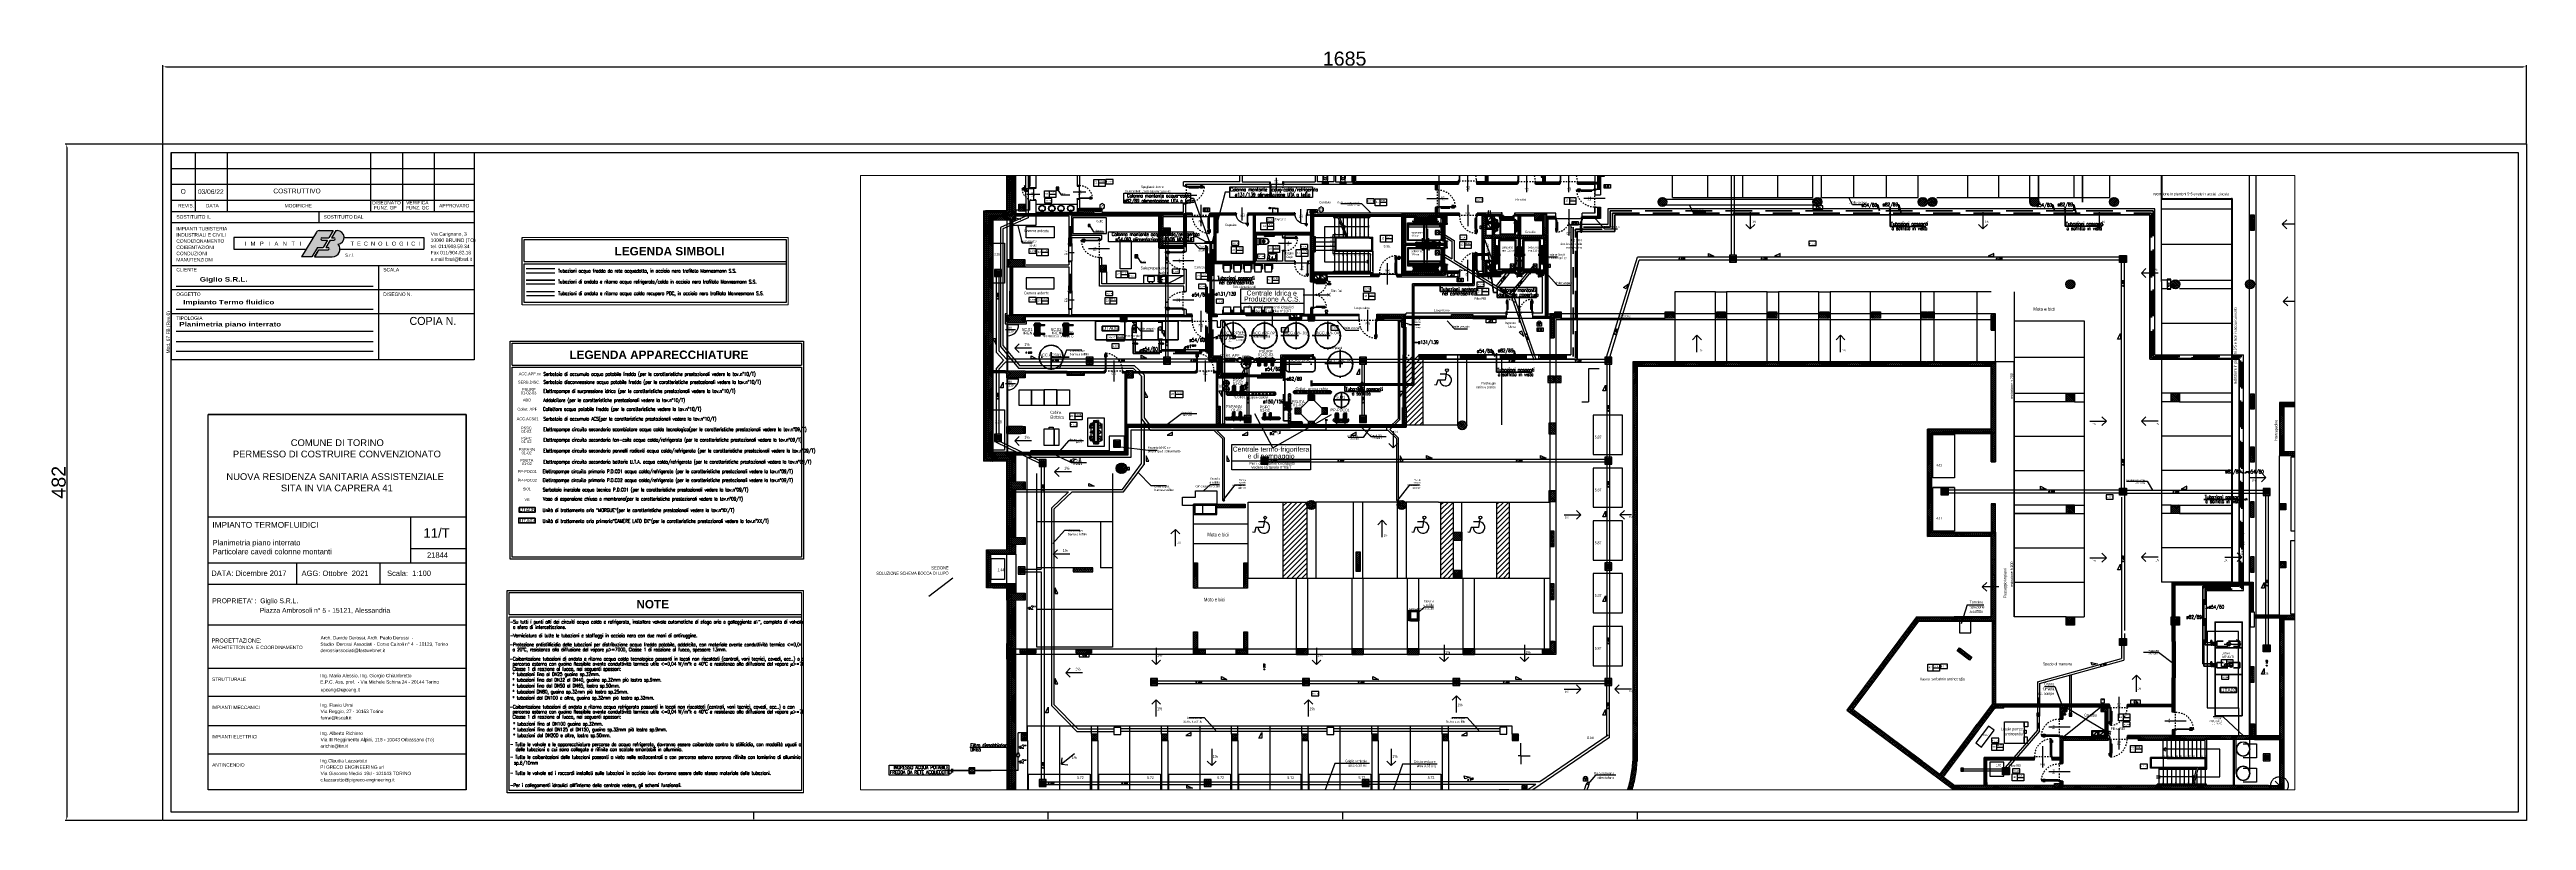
# Paper-space layout '11_T' of a CAD drawing. Header units: millimetres. Extents: x 632 to 2397, y 405 to 955.
# The model-space entities are those that its viewports show. They can reach past a viewport. Long polylines and large blocks are cut down to what shows.
import ezdxf
from ezdxf.enums import TextEntityAlignment as Align

# ---------------------------------------------------------------- set-up
doc = ezdxf.new("R2010")
doc.units = ezdxf.units.MM
doc.header["$LTSCALE"] = 0.01
for name, pattern in [('ACAD_ISO02W100', [15, 12, -3]), ('ACAD_ISO03W100', [30, 12, -18]), ('CONTINOUS', [0]), ('DASHDOT', [25.4, 12.7, -6.35, 0, -6.35]), ('HIDDEN2', [4.7625, 3.175, -1.5875]), ('TRATTEGGIATA', [19.05, 12.7, -6.35])]:
    doc.linetypes.add(name, pattern=pattern)
doc.layers.get('Defpoints').update_dxf_attribs({"color": 253})
for name, color, linetype in [('BASE', 93, 'Continuous'), ('ESTRAZ', 2, 'Continuous'), ('Idranti', 253, 'Continuous'), ('IDRICO', 6, 'Continuous'), ('IMP', 2, 'Continuous'), ('IMP. IDRICO SANITARIO', 7, 'Continuous'), ('IMPIANTO', 7, 'Continuous'), ('MAX TESTI', 80, 'Continuous'), ('SQUADRATURA', 7, 'Continuous'), ('X_Arredi', 6, 'Continuous'), ('X_Ascensori', 8, 'Continuous'), ('X_cavedi', 1, 'Continuous'), ('X_LINEE SCARICO', 30, 'Continuous'), ('X_MURI', 8, 'Continuous'), ('X_Numerazione camere', 8, 'Continuous'), ('X_Parcheggi', 5, 'Continuous'), ('X_Porte interne', 8, 'Continuous'), ('X_quote serramenti interni', 251, 'CONTINOUS'), ('X_Testalino', 8, 'Continuous'), ('X_TESTI', 253, 'Continuous')]:
    doc.layers.add(name, color=color, linetype=linetype)
doc.layers.add('tubi_uta', color=253, linetype='Continuous', lineweight=50)
doc.layers.add('VVF-SIMBOLI', color=7, linetype='Continuous', true_color=0xe60000)
doc.styles.add('ARIAL', font='arial.ttf')
doc.styles.add('EUROROMAN', font='EUR_____.pfb')
doc.styles.add('LOGO', font='SAS_____.PFB')
doc.styles.add('Max 50', font='arial.ttf', dxfattribs={"width": 0.65, "height": 0.125})
doc.styles.add('Max1', font='arial.ttf', dxfattribs={"height": 12})
doc.styles.add('nomi', font='arial.ttf')
doc.styles.add('QUOTE', font='simplex.shx', dxfattribs={"width": 0.7})
doc.styles.add('ROMANS', font='romans')
doc.styles.add('SANSSERIFBOLD', font='sasb____.pfb', dxfattribs={"height": 2.5})
doc.styles.get("Standard").update_dxf_attribs({"font": 'arial.ttf'})
doc.styles.add('testo indicazioni', font='romans.shx', dxfattribs={"width": 0.8, "oblique": 10, "height": 17.5})
doc.dimstyles.new('ISO-25', dxfattribs={"dimtxt": 10, "dimasz": 2.5, "dimexe": 1.25, "dimexo": 0.625, "dimtad": 1, "dimdec": 5, "dimtxsty": 'Standard', "dimcen": 2.5, "dimadec": 4, "dimazin": 0, "dimtfac": 1, "dimtdec": 5, "dimtmove": 0, "dimatfit": 3, "dimfxl": 1, "dimarcsym": 0})
doc.dimstyles.get("Standard").update_dxf_attribs({"dimscale": 0, "dimtxt": 0.18, "dimasz": 0.18, "dimexe": 0.18, "dimexo": 0.0625, "dimgap": 0.09, "dimtad": 1, "dimdec": 0, "dimzin": 0, "dimdsep": 46, "dimtxsty": 'Standard', "dimcen": 0.09, "dimclrd": 256, "dimclre": 256, "dimclrt": 5, "dimadec": 0, "dimazin": 0, "dimtfac": 1, "dimtdec": 0, "dimtix": 1, "dimtofl": 0, "dimtmove": 2, "dimatfit": 3, "dimfxl": 1, "dimtolj": 1, "dimtzin": 0, "dimarcsym": 0})
pattern_1 = [(0, (96724.8174, -16956.5025), (0, 4.7625), []), (90, (96724.8174, -16956.5025), (-4.7625, 3e-16), [])]
pattern_2 = [(180, (96724.8174, -16956.5025), (-6e-16, -4.7625), []), (270, (96724.8174, -16956.5025), (4.7625, -9e-16), [])]
pattern_3 = [(45, (96724.817, -16956.502), (-7.0710678, 7.0710678), []), (135, (96724.817, -16956.502), (-7.0710678, -7.0710678), [])]
pattern_4 = [(180, (139069.621, 4436.309), (-6e-16, -4.7625), []), (270, (139069.621, 4436.309), (4.7625, -9e-16), [])]
pattern_5 = [(180, (96724.8174, -16956.5025), (-6e-16, -4.7625), []), (270, (96724.8174, -16956.5025), (4.7625, -9e-16), [])]
pattern_6 = [(225, (96724.817, -16956.502), (7.857724, -7.857724), []), (315, (96724.817, -16956.502), (7.857724, 7.857724), [])]
pattern_7 = [(0, (96724.8174, -16956.5025), (0, 4.7625), []), (90, (96724.8174, -16956.5025), (-4.7625, 3e-16), [])]
pattern_8 = [(45, (96724.817, -16956.502), (-17.960512, 17.960512), [])]
pattern_9 = [(45, (139069.621, 4436.309), (-7.0710678, 7.0710678), []), (135, (139069.621, 4436.309), (-7.0710678, -7.0710678), [])]
pattern_10 = [(225, (139069.621, 4436.309), (7.8577241, -7.8577241), []), (315, (139069.621, 4436.309), (7.8577241, 7.8577241), [])]
pattern_11 = [(0, (139069.621, 4436.309), (0, 4.7625), []), (90, (139069.621, 4436.309), (-4.7625, 3e-16), [])]
pattern_12 = [(0, (96269.07, 7883.175), (0, 4.7625), []), (90, (96269.07, 7883.175), (-4.7625, 3e-16), [])]
pattern_13 = [(45, (139069.621, 4436.309), (-7.0710678, 7.0710678), []), (135, (139069.621, 4436.309), (-7.0710678, -7.0710678), [])]
pattern_14 = [(90, (96724.8174, -16956.5025), (-4.7625, 3e-16), []), (180, (96724.8174, -16956.5025), (-6e-16, -4.7625), [])]

# ---------------------------------------------------------------- blocks, each defined once
blk = doc.blocks.new('*D79')
at = {"layer": 'Defpoints', "color": 0, "transparency": 16777216}
for p in [(712.3, 887.2, 0), (643.8, 405.2), (712.3, 405.2, 0)]:
    blk.add_point(p, dxfattribs=at)
at = {"layer": 'SQUADRATURA', "color": 0, "lineweight": -2, "transparency": 16777216}
for p, q in [((711.7, 887.2), (642.6, 887.2)), ((643.8, 884.7), (643.8, 407.7)), ((711.7, 405.2), (642.6, 405.2))]:
    blk.add_line(p, q, dxfattribs=at)
at = {"layer": 'SQUADRATURA', "color": 0, "transparency": 16777216}
for points in [[(643.4, 884.7), (644.2, 884.7), (643.8, 887.2)], [(643.4, 407.7), (644.2, 407.7), (643.8, 405.2)]]:
    blk.add_solid(points, dxfattribs=at)
at = {"layer": 'SQUADRATURA', "color": 0, "transparency": 16777216, "insert": (638.1, 646.2), "char_height": 10, "attachment_point": 5, "rotation": 90}
blk.add_mtext('482', dxfattribs=at)
blk = doc.blocks.new('*D80')
at = {"layer": 'Defpoints', "color": 0, "transparency": 16777216}
for p in [(2397.3, 942.2), (712.3, 887.2, 0), (2397.3, 887.2, 0)]:
    blk.add_point(p, dxfattribs=at)
at = {"layer": 'SQUADRATURA', "color": 0, "lineweight": -2, "transparency": 16777216}
for p, q in [((712.3, 887.9), (712.3, 943.5)), ((714.8, 942.2), (2394.8, 942.2)), ((2397.3, 887.9), (2397.3, 943.5))]:
    blk.add_line(p, q, dxfattribs=at)
at = {"layer": 'SQUADRATURA', "color": 0, "transparency": 16777216}
for points in [[(714.8, 942.6), (714.8, 941.8), (712.3, 942.2)], [(2394.8, 942.6), (2394.8, 941.8), (2397.3, 942.2)]]:
    blk.add_solid(points, dxfattribs=at)
at = {"layer": 'SQUADRATURA', "color": 0, "transparency": 16777216, "insert": (1554.8, 948), "char_height": 10, "attachment_point": 5}
blk.add_mtext('1685', dxfattribs=at)
blk = doc.blocks.new('hand')
at = {"layer": 'X_Parcheggi', "ltscale": 4}
for p, q in [((-43734, 32872), (-43775, 32872)), ((-43730, 32891), (-43741, 32830)), ((-43734, 32872), (-43734, 32872)), ((-43804, 32795), (-43817, 32798)), ((-43793, 32830), (-43804, 32795)), ((-43741, 32830), (-43793, 32830))]:
    blk.add_line(p, q, dxfattribs=at)
blk.add_circle((-43727, 32901), 9.94, dxfattribs=at)
blk.add_arc((-43737, 32831), 41.6, 180.2552, 94.1277, dxfattribs=at)
blk = doc.blocks.new('porta 120 metallica')
blk.add_line((66, 72), (66, -79))
at = {"linetype": 'ByBlock'}
for p, q in [((-4, -6), (3, -6)), ((0, -11), (0, -2))]:
    blk.add_line(p, q, dxfattribs=at)
at = {"color": 5, "linetype": 'HIDDEN2'}
blk.add_line((4, -4), (124, -4), dxfattribs=at)
at = {"linetype": 'ByBlock'}
for points in [[(-4, 0), (-4, -4), (4, -4), (4, 9), (0, 9), (0, 0)], [(124, -4), (124, 9), (127, 9), (127, 0), (130, 0), (130, -4)], [(9, -12), (9, -131), (3, -131), (3, -131), (3, -131), (3, -6), (3, -6), (3, -12)]]:
    blk.add_lwpolyline(points, close=True, dxfattribs=at)
for points in [[(3, -121), (-3, -121), (-3, -105), (3, -105)], [(9, -121), (15, -121), (15, -105), (9, -105)]]:
    blk.add_lwpolyline(points, dxfattribs=at)
blk.add_circle((0, -6), 1.51, dxfattribs=at)
at = {"color": 5, "linetype": 'HIDDEN2'}
blk.add_arc((0, -8), 124, 274.0732, 2.0664, dxfattribs=at)
blk = doc.blocks.new('90')
at = {"extrusion": (0, 0, -1)}
for p, q in [((-45, 17), (-45, 1)), ((-43, 0), (-41, 0)), ((-42, 1), (-42, -1))]:
    blk.add_line(p, q, dxfattribs=at)
for p, q in [((-42, 1), (50, 1)), ((4, -46), (4, 46)), ((53, 17), (53, 1))]:
    blk.add_line(p, q)
for points in [[(43, 1), (43, 0), (48, 0), (48, 1)], [(45, 17), (40, 17), (40, 6), (42, 6), (42, 1), (45, 1)], [(41, -86), (41, -86), (41, -81), (41, -81)], [(37, -86), (36, -86), (36, -81), (37, -81)]]:
    blk.add_lwpolyline(points, dxfattribs=at)
blk.add_lwpolyline([(41, 0), (37, 0), (37, -90), (41, -90)], close=True, dxfattribs=at)
for points in [[(53, 17), (48, 17), (48, 6), (50, 6), (50, 1), (53, 1)], [(51, 1), (51, 0), (55, 0), (55, 1)]]:
    blk.add_lwpolyline(points)
for points in [[(41, -85), (44, -85, 0.414214), (46, -83), (46, -74, 1), (44, -74), (44, -83), (41, -83)], [(36, -85), (34, -85, -0.414214), (32, -83), (32, -74, -1), (34, -74), (34, -83), (36, -83)]]:
    blk.add_lwpolyline(points, format="xyb", dxfattribs=at)
blk.add_circle((42, 0), 0.652, dxfattribs=at)
at = {"linetype": 'ACAD_ISO03W100', "ltscale": 0.5, "extrusion": (0, 0, -1)}
blk.add_arc((35, -3), 86.5, 176.8781, 271.0597, dxfattribs=at)
blk = doc.blocks.new('Estintore')
at = {"layer": 'VVF-SIMBOLI', "color": 1}
blk.add_lwpolyline([(-0.53, -0.53), (0, -0.53), (0, 0), (-0.53, 0)], close=True, dxfattribs=at)
at = {"layer": 'VVF-SIMBOLI', "color": 1, "style": 'ARIAL'}
blk.add_text('E', height=0.332, dxfattribs=at).set_placement((-0.27, -0.42), align=Align.CENTER)
blk = doc.blocks.new('porta 180 specc')
for p, q in [((71, 0), (-117, 0)), ((-94, 90), (-94, 91)), ((-94, 91), (-4, 91)), ((-94, 87), (-94, 90)), ((-94, 90), (-94, 90)), ((-11, 87), (-94, 87)), ((-83, 91), (-83, 94)), ((-83, 94), (-65, 94)), ((-83, 81), (-83, 87)), ((-83, 87), (-78, 87)), ((-83, 81), (-83, 87)), ((-83, 87), (-22, 87)), ((-78, 81), (-83, 81)), ((-22, 81), (-83, 81)), ((-78, 87), (-78, 81)), ((-65, 94), (-65, 91)), ((-27, 81), (-27, 87)), ((-27, 87), (-22, 87)), ((-22, 81), (-27, 81)), ((-22, 87), (-22, 81)), ((-22, 87), (-22, 81)), ((-4, 90), (-11, 90)), ((-11, 90), (-11, 87)), ((-9, 94), (0, 94)), ((-4, 89), (-4, 100)), ((-4, 91), (-4, 90)), ((0, 98), (0, 90)), ((4, 98), (0, 98)), ((0, 90), (0, -90)), ((0, 90), (15, 90)), ((15, 94), (4, 94)), ((15, 90), (15, 94)), ((-11, -87), (-94, -87)), ((-94, -87), (-94, -90)), ((-94, -90), (-94, -90)), ((-94, -90), (-94, -91)), ((-94, -91), (-4, -91)), ((-78, -81), (-83, -81)), ((-83, -81), (-83, -87)), ((-22, -81), (-83, -81)), ((-83, -81), (-83, -87)), ((-83, -87), (-78, -87)), ((-83, -87), (-22, -87)), ((-83, -91), (-83, -94)), ((-83, -94), (-65, -94)), ((-78, -87), (-78, -81)), ((-65, -94), (-65, -91)), ((-22, -81), (-27, -81)), ((-27, -81), (-27, -87)), ((-27, -87), (-22, -87)), ((-22, -81), (-22, -87)), ((-11, -90), (-11, -87)), ((-4, -90), (-11, -90)), ((-9, -94), (1, -94)), ((0, -98), (0, -90)), ((0, -90), (15, -90)), ((4, -98), (0, -98)), ((15, -94), (4, -94)), ((15, -90), (15, -94))]:
    blk.add_line(p, q)
blk.add_lwpolyline([(-4, -91), (-4, -90)])
for centre in [(-4, 94), (-4, -94)]:
    blk.add_circle(centre, 1.7)
at = {"linetype": 'ACAD_ISO03W100', "ltscale": 0.5}
for centre, start, end in [((-5, 89), 179.0905, 272.3307), ((-5, -89), 87.6693, 180.9095)]:
    blk.add_arc(centre, 89.4, start, end, dxfattribs=at)
blk = doc.blocks.new('porta 90 specc')
for p, q in [((-93, 0), (0, 0)), ((-45, 45), (-45, -50)), ((-29, -51), (-45, -51))]:
    blk.add_line(p, q)
at = {"extrusion": (0, 0, -1)}
for p, q in [((-45, 42), (-47, 42)), ((-46, 43), (-46, 41)), ((-29, 44), (-45, 44))]:
    blk.add_line(p, q, dxfattribs=at)
blk.add_lwpolyline([(46, 41), (46, 37), (136, 37), (136, 41)], close=True, dxfattribs=at)
for points in [[(132, 41), (132, 41), (127, 41), (127, 41)], [(132, 37), (132, 36), (127, 36), (127, 37)], [(45, 43), (46, 43), (46, 48), (45, 48)], [(29, 45), (29, 40), (41, 40), (41, 42), (45, 42), (45, 45)], [(29, 43), (28, 43), (28, 48), (29, 48)]]:
    blk.add_lwpolyline(points, dxfattribs=at)
for points in [[(131, 41), (131, 44, 0.414214), (129, 46), (120, 46, 1), (120, 44), (129, 44), (129, 41)], [(131, 36), (131, 34, -0.414214), (129, 32), (120, 32, -1), (120, 34), (129, 34), (129, 36)]]:
    blk.add_lwpolyline(points, format="xyb", dxfattribs=at)
for points in [[(-45, -51), (-46, -51), (-46, -55), (-45, -55)], [(-29, -53), (-29, -48), (-41, -48), (-41, -50), (-45, -50), (-45, -53)], [(-29, -51), (-28, -51), (-28, -55), (-29, -55)]]:
    blk.add_lwpolyline(points)
blk.add_circle((46, 42), 0.652, dxfattribs=at)
at = {"linetype": 'ACAD_ISO03W100', "ltscale": 0.5, "extrusion": (0, 0, -1)}
blk.add_arc((50, 35), 86.5, 266.8781, 1.0597, dxfattribs=at)
blk = doc.blocks.new('gghh')
at = {"layer": 'X_Arredi'}
for p, q in [((15386, 7523), (15387, 7524)), ((15386, 7522), (15386, 7523)), ((15386, 7522), (15386, 7521)), ((15386, 7521), (15389, 7505)), ((15386, 7471), (15387, 7473)), ((15386, 7470), (15386, 7471)), ((15387, 7469), (15386, 7470)), ((15387, 7526), (15388, 7527)), ((15387, 7524), (15387, 7526)), ((15389, 7489), (15387, 7473)), ((15387, 7473), (15387, 7473)), ((15387, 7467), (15387, 7469)), ((15388, 7466), (15387, 7467)), ((15388, 7528), (15389, 7529)), ((15388, 7527), (15388, 7528)), ((15389, 7523), (15388, 7522)), ((15388, 7522), (15388, 7521)), ((15388, 7521), (15391, 7509)), ((15391, 7484), (15388, 7472)), ((15388, 7471), (15388, 7472)), ((15388, 7472), (15388, 7472)), ((15389, 7471), (15388, 7471)), ((15389, 7465), (15388, 7466)), ((15389, 7529), (15391, 7529)), ((15390, 7525), (15389, 7524)), ((15389, 7524), (15389, 7523)), ((15389, 7524), (15389, 7524)), ((15389, 7505), (15389, 7489)), ((15389, 7470), (15389, 7471)), ((15389, 7469), (15389, 7470)), ((15390, 7468), (15389, 7469)), ((15390, 7465), (15389, 7465)), ((15391, 7526), (15390, 7525)), ((15391, 7467), (15390, 7468)), ((15391, 7464), (15390, 7465)), ((15391, 7529), (15392, 7530)), ((15392, 7527), (15391, 7526)), ((15391, 7526), (15391, 7526)), ((15391, 7509), (15392, 7497)), ((15392, 7497), (15391, 7484)), ((15391, 7467), (15391, 7467)), ((15392, 7466), (15391, 7467)), ((15392, 7463), (15391, 7464)), ((15392, 7530), (15393, 7530)), ((15393, 7527), (15392, 7527)), ((15393, 7466), (15392, 7466)), ((15393, 7463), (15392, 7463)), ((15393, 7530), (15424, 7532)), ((15393, 7530), (15393, 7530)), ((15394, 7527), (15393, 7527)), ((15394, 7466), (15393, 7466)), ((15424, 7462), (15393, 7463)), ((15436, 7528), (15394, 7527)), ((15436, 7465), (15394, 7466)), ((15395, 7527), (15403, 7520)), ((15395, 7466), (15403, 7474)), ((15403, 7520), (15403, 7519)), ((15403, 7519), (15404, 7519)), ((15403, 7474), (15404, 7474)), ((15403, 7474), (15403, 7474)), ((15404, 7519), (15405, 7518)), ((15404, 7474), (15405, 7475)), ((15405, 7518), (15406, 7518)), ((15405, 7518), (15405, 7518)), ((15405, 7475), (15406, 7475)), ((15405, 7475), (15405, 7475)), ((15406, 7518), (15407, 7518)), ((15406, 7475), (15407, 7475)), ((15407, 7518), (15422, 7519)), ((15407, 7475), (15422, 7474)), ((15413, 7497), (15413, 7497)), ((15413, 7497), (15413, 7497)), ((15413, 7497), (15413, 7497)), ((15413, 7496), (15413, 7497)), ((15413, 7496), (15413, 7496)), ((15413, 7496), (15413, 7496)), ((15414, 7496), (15413, 7496)), ((15414, 7498), (15415, 7498)), ((15414, 7498), (15414, 7498)), ((15414, 7498), (15414, 7498)), ((15414, 7498), (15414, 7498)), ((15414, 7498), (15414, 7498)), ((15414, 7495), (15414, 7496)), ((15414, 7495), (15414, 7495)), ((15414, 7495), (15414, 7495)), ((15414, 7495), (15414, 7495)), ((15415, 7495), (15414, 7495)), ((15431, 7498), (15415, 7498)), ((15431, 7495), (15415, 7495)), ((15419, 7519), (15423, 7526)), ((15419, 7474), (15423, 7468)), ((15421, 7520), (15421, 7519)), ((15421, 7520), (15423, 7520)), ((15421, 7473), (15421, 7474)), ((15423, 7473), (15421, 7473)), ((15422, 7519), (15423, 7519)), ((15422, 7474), (15422, 7474)), ((15423, 7474), (15422, 7474)), ((15423, 7526), (15424, 7526)), ((15423, 7520), (15424, 7520)), ((15423, 7519), (15424, 7519)), ((15424, 7475), (15423, 7474)), ((15424, 7474), (15423, 7473)), ((15423, 7468), (15424, 7467)), ((15438, 7532), (15424, 7532)), ((15424, 7527), (15425, 7527)), ((15424, 7526), (15424, 7527)), ((15424, 7520), (15425, 7519)), ((15424, 7519), (15425, 7518)), ((15425, 7475), (15424, 7475)), ((15425, 7474), (15424, 7474)), ((15424, 7467), (15424, 7466)), ((15424, 7466), (15425, 7466)), ((15438, 7462), (15424, 7462)), ((15425, 7527), (15427, 7528)), ((15425, 7519), (15427, 7519)), ((15425, 7518), (15426, 7518)), ((15426, 7475), (15425, 7475)), ((15427, 7475), (15425, 7474)), ((15425, 7466), (15427, 7465)), ((15426, 7518), (15427, 7517)), ((15427, 7476), (15426, 7475)), ((15427, 7519), (15428, 7518)), ((15427, 7517), (15428, 7516)), ((15428, 7477), (15427, 7476)), ((15428, 7476), (15427, 7475)), ((15428, 7518), (15429, 7517)), ((15428, 7516), (15428, 7515)), ((15428, 7515), (15429, 7514)), ((15429, 7479), (15428, 7478)), ((15428, 7478), (15428, 7477)), ((15429, 7477), (15428, 7476)), ((15429, 7517), (15429, 7516)), ((15429, 7516), (15430, 7514)), ((15429, 7514), (15429, 7513)), ((15430, 7513), (15429, 7513)), ((15429, 7513), (15429, 7512)), ((15429, 7512), (15438, 7512)), ((15429, 7512), (15429, 7498)), ((15429, 7481), (15429, 7495)), ((15430, 7480), (15429, 7481)), ((15429, 7481), (15438, 7481)), ((15429, 7481), (15429, 7480)), ((15429, 7480), (15429, 7479)), ((15430, 7479), (15429, 7478)), ((15429, 7478), (15429, 7477)), ((15430, 7514), (15430, 7513)), ((15430, 7499), (15431, 7499)), ((15430, 7498), (15430, 7499)), ((15430, 7495), (15430, 7495)), ((15430, 7494), (15430, 7495)), ((15431, 7494), (15430, 7494)), ((15430, 7480), (15430, 7479)), ((15431, 7500), (15432, 7500)), ((15431, 7499), (15431, 7500)), ((15431, 7498), (15432, 7499)), ((15431, 7498), (15432, 7498)), ((15431, 7497), (15431, 7498)), ((15431, 7498), (15431, 7498)), ((15431, 7497), (15431, 7498)), ((15431, 7496), (15431, 7497)), ((15431, 7497), (15431, 7497)), ((15431, 7497), (15431, 7497)), ((15431, 7497), (15431, 7497)), ((15431, 7496), (15431, 7496)), ((15431, 7495), (15431, 7496)), ((15431, 7496), (15431, 7496)), ((15431, 7496), (15431, 7496)), ((15431, 7495), (15431, 7496)), ((15432, 7495), (15431, 7495)), ((15431, 7495), (15431, 7495)), ((15432, 7494), (15431, 7495)), ((15431, 7493), (15431, 7494)), ((15432, 7493), (15431, 7493)), ((15432, 7500), (15433, 7501)), ((15432, 7499), (15433, 7500)), ((15432, 7500), (15432, 7500)), ((15432, 7499), (15433, 7499)), ((15432, 7499), (15432, 7499)), ((15432, 7498), (15432, 7499)), ((15432, 7499), (15432, 7499)), ((15432, 7499), (15432, 7499)), ((15432, 7498), (15433, 7498)), ((15432, 7498), (15432, 7498)), ((15432, 7497), (15432, 7498)), ((15432, 7496), (15432, 7497)), ((15432, 7497), (15432, 7497)), ((15432, 7497), (15432, 7497)), ((15432, 7496), (15432, 7496)), ((15432, 7496), (15432, 7496)), ((15432, 7495), (15432, 7496)), ((15433, 7495), (15432, 7495)), ((15432, 7495), (15432, 7495)), ((15432, 7494), (15432, 7495)), ((15433, 7494), (15432, 7494)), ((15432, 7494), (15432, 7494)), ((15433, 7494), (15432, 7494)), ((15432, 7493), (15432, 7493)), ((15433, 7493), (15432, 7493)), ((15433, 7501), (15434, 7501)), ((15433, 7500), (15434, 7500)), ((15433, 7500), (15433, 7500)), ((15433, 7499), (15434, 7499)), ((15433, 7498), (15433, 7499)), ((15433, 7499), (15434, 7499)), ((15433, 7499), (15433, 7499)), ((15433, 7498), (15433, 7498)), ((15433, 7495), (15433, 7495)), ((15433, 7495), (15433, 7495)), ((15434, 7495), (15433, 7495)), ((15433, 7494), (15433, 7494)), ((15434, 7494), (15433, 7494)), ((15433, 7494), (15433, 7494)), ((15434, 7494), (15433, 7494)), ((15434, 7492), (15433, 7493)), ((15434, 7501), (15435, 7500)), ((15434, 7501), (15434, 7501)), ((15434, 7500), (15435, 7499)), ((15434, 7499), (15435, 7499)), ((15434, 7499), (15434, 7499)), ((15434, 7499), (15434, 7499)), ((15434, 7499), (15435, 7499)), ((15434, 7499), (15434, 7499)), ((15434, 7495), (15434, 7495)), ((15434, 7495), (15434, 7495)), ((15435, 7495), (15434, 7495)), ((15434, 7494), (15434, 7494)), ((15435, 7494), (15434, 7494)), ((15434, 7494), (15434, 7494)), ((15435, 7494), (15434, 7494)), ((15434, 7493), (15434, 7492)), ((15435, 7493), (15434, 7493)), ((15435, 7500), (15436, 7500)), ((15435, 7499), (15435, 7498)), ((15435, 7499), (15436, 7498)), ((15435, 7499), (15435, 7499)), ((15435, 7499), (15435, 7499)), ((15435, 7499), (15436, 7499)), ((15435, 7499), (15435, 7499)), ((15435, 7499), (15435, 7499)), ((15435, 7498), (15436, 7498)), ((15435, 7498), (15435, 7498)), ((15435, 7495), (15435, 7495)), ((15435, 7495), (15435, 7495)), ((15436, 7495), (15435, 7495)), ((15435, 7495), (15435, 7494)), ((15436, 7495), (15435, 7495)), ((15435, 7494), (15435, 7494)), ((15435, 7494), (15435, 7494)), ((15435, 7494), (15435, 7494)), ((15436, 7494), (15435, 7494)), ((15436, 7493), (15435, 7493)), ((15436, 7528), (15437, 7528)), ((15436, 7500), (15437, 7499)), ((15436, 7500), (15436, 7500)), ((15436, 7499), (15436, 7498)), ((15436, 7498), (15436, 7497)), ((15436, 7498), (15436, 7498)), ((15436, 7498), (15436, 7497)), ((15436, 7498), (15436, 7498)), ((15436, 7498), (15437, 7497)), ((15436, 7498), (15436, 7498)), ((15436, 7497), (15436, 7496)), ((15436, 7497), (15436, 7497)), ((15436, 7497), (15436, 7497)), ((15436, 7497), (15436, 7496)), ((15436, 7497), (15436, 7497)), ((15436, 7497), (15436, 7497)), ((15436, 7496), (15436, 7495)), ((15436, 7496), (15436, 7496)), ((15436, 7496), (15436, 7496)), ((15436, 7496), (15436, 7495)), ((15436, 7496), (15436, 7496)), ((15437, 7496), (15436, 7495)), ((15436, 7495), (15436, 7495)), ((15436, 7495), (15436, 7494)), ((15436, 7495), (15436, 7495)), ((15437, 7494), (15436, 7493)), ((15436, 7493), (15436, 7493)), ((15436, 7465), (15436, 7465)), ((15437, 7465), (15436, 7465)), ((15437, 7528), (15438, 7528)), ((15437, 7499), (15438, 7498)), ((15437, 7499), (15437, 7499)), ((15437, 7497), (15437, 7496)), ((15437, 7497), (15437, 7497)), ((15437, 7496), (15437, 7496)), ((15437, 7495), (15437, 7494)), ((15438, 7495), (15437, 7495)), ((15438, 7465), (15437, 7465)), ((15438, 7532), (15438, 7532)), ((15439, 7532), (15438, 7532)), ((15438, 7528), (15439, 7528)), ((15438, 7528), (15438, 7528)), ((15439, 7512), (15438, 7512)), ((15438, 7498), (15438, 7497)), ((15438, 7497), (15438, 7496)), ((15438, 7497), (15438, 7497)), ((15438, 7496), (15438, 7495)), ((15438, 7481), (15439, 7481)), ((15439, 7466), (15438, 7465)), ((15438, 7465), (15438, 7465)), ((15438, 7462), (15438, 7462)), ((15439, 7462), (15438, 7462)), ((15439, 7531), (15439, 7532)), ((15440, 7531), (15439, 7531)), ((15439, 7528), (15439, 7527)), ((15439, 7527), (15440, 7527)), ((15439, 7512), (15439, 7512)), ((15439, 7512), (15439, 7512)), ((15440, 7512), (15439, 7512)), ((15439, 7481), (15440, 7481)), ((15439, 7481), (15439, 7481)), ((15439, 7481), (15439, 7481)), ((15440, 7467), (15439, 7466)), ((15439, 7466), (15439, 7466)), ((15439, 7462), (15439, 7462)), ((15440, 7462), (15439, 7462)), ((15441, 7531), (15440, 7531)), ((15440, 7527), (15440, 7526)), ((15440, 7526), (15440, 7525)), ((15440, 7526), (15440, 7526)), ((15440, 7525), (15440, 7524)), ((15440, 7524), (15440, 7524)), ((15440, 7469), (15440, 7524)), ((15440, 7514), (15440, 7513)), ((15440, 7514), (15440, 7514)), ((15440, 7513), (15440, 7512)), ((15440, 7513), (15440, 7513)), ((15440, 7513), (15440, 7513)), ((15440, 7481), (15440, 7480)), ((15440, 7481), (15440, 7481)), ((15440, 7480), (15440, 7479)), ((15440, 7480), (15440, 7480)), ((15440, 7480), (15440, 7480)), ((15440, 7469), (15440, 7468)), ((15440, 7468), (15440, 7467)), ((15440, 7468), (15440, 7468)), ((15440, 7467), (15440, 7467)), ((15441, 7463), (15440, 7462)), ((15442, 7530), (15441, 7531)), ((15442, 7463), (15441, 7463)), ((15442, 7529), (15442, 7530)), ((15443, 7529), (15442, 7529)), ((15442, 7464), (15442, 7463)), ((15443, 7464), (15442, 7464)), ((15443, 7528), (15443, 7529)), ((15443, 7527), (15443, 7528)), ((15443, 7526), (15443, 7527)), ((15443, 7467), (15443, 7526)), ((15443, 7467), (15443, 7466)), ((15443, 7466), (15443, 7465)), ((15443, 7465), (15443, 7464))]:
    blk.add_line(p, q, dxfattribs=at)
blk = doc.blocks.new('SFTTGSDF')
for points in [[(348529, -536542), (348529, -536543), (348533, -536543), (348533, -536542)], [(348565, -536542), (348565, -536543), (348569, -536543), (348569, -536542)], [(348601, -536542), (348601, -536543), (348605, -536543), (348605, -536542)]]:
    blk.add_lwpolyline(points, close=True)
blk.add_lwpolyline([(348530, -536543), (348530, -536547, 0.415941), (348532, -536549), (348602, -536549, 0.415941), (348604, -536547), (348604, -536543)], format="xyb")
for points in [[(348566, -536543), (348566, -536547), (348532, -536547), (348532, -536547), (348532, -536543)], [(348602, -536543), (348602, -536547), (348568, -536547), (348568, -536543)]]:
    blk.add_lwpolyline(points)
blk = doc.blocks.new('cavedio grigia e nera')
at = {"color": 2}
for centre, start, end in [((1740, 44245, 0), 360, 180), ((1745, 44245, 0), 180, 360), ((1754, 44245, 0), 360, 180), ((1759, 44245, 0), 180, 360)]:
    blk.add_arc(centre, 2.55, start, end, dxfattribs=at)
at = {"layer": 'X_cavedi'}
for p, q in [((1724, 44253), (1724, 44237)), ((1764, 44253), (1724, 44253)), ((1724, 44237), (1764, 44237)), ((1764, 44237), (1764, 44253))]:
    blk.add_line(p, q, dxfattribs=at)
for centre, radius in [((1728, 44241), 2.5), ((1731, 44248), 2.5), ((1734, 44241), 2.5), ((1743, 44245, 0), 6.11), ((1743, 44245, 0), 6.11), ((1743, 44245, 0), 5.43), ((1757, 44245, 0), 6.11), ((1757, 44245, 0), 5.43)]:
    blk.add_circle(centre, radius, dxfattribs=at)
blk = doc.blocks.new('A$C63B8221F')
at = {"layer": 'X_Ascensori'}
for p, q in [((42345, 21739, 0), (42460, 21739, 0)), ((42345, 21612, 0), (42345, 21739, 0)), ((42348, 21615, 0), (42348, 21736, 0)), ((42348, 21736, 0), (42460, 21736, 0)), ((42348, 21735, 0), (42348, 21615, 0)), ((42460, 21735, 0), (42348, 21735, 0)), ((42348, 21733, 0), (42351, 21733, 0)), ((42348, 21709, 0), (42348, 21733, 0)), ((42348, 21723, 0), (42348, 21725, 0)), ((42348, 21725, 0), (42578, 21725, 0)), ((42348, 21724, 0), (42348, 21725, 0)), ((42348, 21725, 0), (42578, 21725, 0)), ((42578, 21724, 0), (42348, 21724, 0)), ((42578, 21723, 0), (42348, 21723, 0)), ((42351, 21733, 0), (42351, 21735, 0)), ((42351, 21735, 0), (42374, 21735, 0)), ((42374, 21733, 0), (42351, 21733, 0)), ((42351, 21733, 0), (42351, 21733, 0)), ((42351, 21733, 0), (42374, 21733, 0)), ((42374, 21733, 0), (42351, 21733, 0)), ((42351, 21733, 0), (42351, 21733, 0)), ((42351, 21733, 0), (42351, 21709, 0)), ((42351, 21709, 0), (42351, 21733, 0)), ((42351, 21733, 0), (42351, 21709, 0)), ((42351, 21723, 0), (42351, 21723, 0)), ((42351, 21723, 0), (42351, 21709, 0)), ((42351, 21709, 0), (42351, 21723, 0)), ((42374, 21735, 0), (42374, 21733, 0)), ((42374, 21733, 0), (42374, 21733, 0)), ((42383, 21753, 0), (42384, 21753, 0)), ((42383, 21745, 0), (42383, 21753, 0)), ((42469, 21745, 0), (42383, 21745, 0)), ((42384, 21753, 0), (42384, 21746, 0)), ((42384, 21746, 0), (42469, 21746, 0)), ((42392, 21762, 0), (42555, 21762, 0)), ((42395, 21772, 0), (42395, 21772, 0)), ((42395, 21772, 0), (42395, 21766, 0)), ((42395, 21766, 0), (42396, 21766, 0)), ((42395, 21758, 0), (42395, 21766, 0)), ((42395, 21758, 0), (42395, 21766, 0)), ((42395, 21766, 0), (42395, 21766, 0)), ((42395, 21766, 0), (42395, 21758, 0)), ((42396, 21758, 0), (42395, 21758, 0)), ((42395, 21758, 0), (42395, 21758, 0)), ((42395, 21758, 0), (42395, 21750, 0)), ((42396, 21766, 0), (42396, 21763, 0)), ((42396, 21763, 0), (42401, 21763, 0)), ((42401, 21761, 0), (42396, 21761, 0)), ((42396, 21761, 0), (42396, 21758, 0)), ((42399, 21763, 0), (42399, 21767, 0)), ((42399, 21767, 0), (42403, 21767, 0)), ((42399, 21763, 0), (42399, 21765, 0)), ((42399, 21765, 0), (42399, 21765, 0)), ((42402, 21763, 0), (42399, 21763, 0)), ((42400, 21763, 0), (42399, 21763, 0)), ((42399, 21757, 0), (42399, 21761, 0)), ((42399, 21761, 0), (42402, 21761, 0)), ((42399, 21760, 0), (42399, 21761, 0)), ((42399, 21761, 0), (42400, 21761, 0)), ((42399, 21760, 0), (42399, 21760, 0)), ((42403, 21757, 0), (42399, 21757, 0)), ((42400, 21763, 0), (42400, 21763, 0)), ((42400, 21761, 0), (42400, 21761, 0)), ((42402, 21763, 0), (42401, 21763, 0)), ((42401, 21762, 0), (42401, 21763, 0)), ((42401, 21763, 0), (42401, 21761, 0)), ((42401, 21762, 0), (42402, 21762, 0)), ((42402, 21767, 0), (42402, 21767, 0)), ((42402, 21767, 0), (42403, 21767, 0)), ((42402, 21762, 0), (42402, 21763, 0)), ((42402, 21761, 0), (42402, 21763, 0)), ((42402, 21763, 0), (42402, 21762, 0)), ((42402, 21762, 0), (42402, 21763, 0)), ((42403, 21757, 0), (42402, 21757, 0)), ((42402, 21757, 0), (42402, 21757, 0)), ((42403, 21753, 0), (42403, 21772, 0)), ((42403, 21772, 0), (42410, 21772, 0)), ((42403, 21767, 0), (42403, 21757, 0)), ((42403, 21767, 0), (42403, 21767, 0)), ((42403, 21757, 0), (42403, 21757, 0)), ((42410, 21753, 0), (42403, 21753, 0)), ((42404, 21771, 0), (42404, 21753, 0)), ((42410, 21771, 0), (42404, 21771, 0)), ((42404, 21753, 0), (42404, 21771, 0)), ((42404, 21771, 0), (42448, 21771, 0)), ((42404, 21753, 0), (42410, 21753, 0)), ((42448, 21753, 0), (42404, 21753, 0)), ((42410, 21772, 0), (42410, 21771, 0)), ((42410, 21753, 0), (42410, 21753, 0)), ((42463, 21762, 0), (42441, 21762, 0)), ((42445, 21733, 0), (42459, 21733, 0)), ((42448, 21771, 0), (42455, 21771, 0)), ((42448, 21763, 0), (42448, 21771, 0)), ((42448, 21771, 0), (42448, 21771, 0)), ((42448, 21771, 0), (42448, 21753, 0)), ((42448, 21753, 0), (42448, 21771, 0)), ((42448, 21763, 0), (42448, 21763, 0)), ((42448, 21763, 0), (42449, 21763, 0)), ((42448, 21763, 0), (42448, 21763, 0)), ((42448, 21763, 0), (42448, 21763, 0)), ((42448, 21762, 0), (42448, 21763, 0)), ((42448, 21762, 0), (42448, 21762, 0)), ((42448, 21761, 0), (42448, 21762, 0)), ((42448, 21761, 0), (42448, 21761, 0)), ((42449, 21761, 0), (42448, 21761, 0)), ((42448, 21761, 0), (42448, 21761, 0)), ((42448, 21753, 0), (42448, 21761, 0)), ((42455, 21753, 0), (42448, 21753, 0)), ((42448, 21753, 0), (42448, 21753, 0)), ((42449, 21769, 0), (42449, 21770, 0)), ((42449, 21770, 0), (42455, 21770, 0)), ((42449, 21767, 0), (42449, 21769, 0)), ((42449, 21765, 0), (42449, 21767, 0)), ((42449, 21762, 0), (42449, 21765, 0)), ((42449, 21759, 0), (42449, 21762, 0)), ((42449, 21757, 0), (42449, 21759, 0)), ((42449, 21755, 0), (42449, 21757, 0)), ((42455, 21755, 0), (42449, 21755, 0)), ((42449, 21755, 0), (42449, 21755, 0)), ((42449, 21739, 0), (42449, 21740, 0)), ((42449, 21740, 0), (42449, 21740, 0)), ((42449, 21740, 0), (42455, 21740, 0)), ((42452, 21778, 0), (42452, 21747, 0)), ((42452, 21771, 0), (42452, 21773, 0)), ((42452, 21773, 0), (42475, 21773, 0)), ((42452, 21771, 0), (42452, 21773, 0)), ((42452, 21773, 0), (42475, 21773, 0)), ((42452, 21751, 0), (42452, 21753, 0)), ((42452, 21751, 0), (42452, 21753, 0)), ((42475, 21751, 0), (42452, 21751, 0)), ((42475, 21751, 0), (42452, 21751, 0)), ((42452, 21721, 0), (42452, 21744, 0)), ((42455, 21771, 0), (42455, 21772, 0)), ((42455, 21772, 0), (42492, 21772, 0)), ((42455, 21771, 0), (42456, 21771, 0)), ((42455, 21753, 0), (42455, 21771, 0)), ((42455, 21771, 0), (42455, 21763, 0)), ((42455, 21770, 0), (42455, 21769, 0)), ((42455, 21769, 0), (42455, 21767, 0)), ((42455, 21767, 0), (42455, 21765, 0)), ((42455, 21765, 0), (42455, 21762, 0)), ((42455, 21763, 0), (42455, 21763, 0)), ((42455, 21763, 0), (42455, 21763, 0)), ((42455, 21763, 0), (42455, 21763, 0)), ((42455, 21763, 0), (42455, 21763, 0)), ((42455, 21763, 0), (42455, 21762, 0)), ((42455, 21762, 0), (42455, 21759, 0)), ((42455, 21762, 0), (42455, 21762, 0)), ((42455, 21762, 0), (42455, 21761, 0)), ((42455, 21761, 0), (42455, 21761, 0)), ((42455, 21761, 0), (42455, 21761, 0)), ((42455, 21761, 0), (42455, 21761, 0)), ((42455, 21761, 0), (42455, 21753, 0)), ((42455, 21759, 0), (42455, 21757, 0)), ((42455, 21757, 0), (42455, 21755, 0)), ((42455, 21755, 0), (42455, 21755, 0)), ((42456, 21753, 0), (42455, 21753, 0)), ((42455, 21753, 0), (42455, 21753, 0)), ((42492, 21753, 0), (42455, 21753, 0)), ((42455, 21740, 0), (42455, 21739, 0)), ((42455, 21740, 0), (42455, 21740, 0)), ((42456, 21771, 0), (42491, 21771, 0)), ((42456, 21771, 0), (42456, 21753, 0)), ((42491, 21753, 0), (42456, 21753, 0)), ((42459, 21741, 0), (42460, 21741, 0)), ((42459, 21739, 0), (42459, 21741, 0)), ((42460, 21744, 0), (42464, 21744, 0)), ((42460, 21607, 0), (42460, 21744, 0)), ((42461, 21745, 0), (42465, 21745, 0)), ((42461, 21744, 0), (42461, 21745, 0)), ((42464, 21744, 0), (42461, 21744, 0)), ((42464, 21744, 0), (42464, 21607, 0)), ((42464, 21739, 0), (42464, 21744, 0)), ((42467, 21739, 0), (42464, 21739, 0)), ((42464, 21736, 0), (42482, 21736, 0)), ((42482, 21735, 0), (42464, 21735, 0)), ((42465, 21745, 0), (42465, 21739, 0)), ((42465, 21739, 0), (42467, 21739, 0)), ((42467, 21741, 0), (42472, 21741, 0)), ((42467, 21738, 0), (42467, 21741, 0)), ((42480, 21738, 0), (42467, 21738, 0)), ((42469, 21745, 0), (42469, 21746, 0)), ((42469, 21746, 0), (42478, 21746, 0)), ((42469, 21745, 0), (42469, 21746, 0)), ((42469, 21746, 0), (42469, 21745, 0)), ((42473, 21745, 0), (42469, 21745, 0)), ((42478, 21745, 0), (42469, 21745, 0)), ((42472, 21773, 0), (42472, 21773, 0)), ((42472, 21773, 0), (42495, 21773, 0)), ((42472, 21772, 0), (42472, 21773, 0)), ((42472, 21773, 0), (42495, 21773, 0)), ((42472, 21751, 0), (42472, 21753, 0)), ((42472, 21751, 0), (42472, 21751, 0)), ((42495, 21751, 0), (42472, 21751, 0)), ((42495, 21751, 0), (42472, 21751, 0)), ((42472, 21741, 0), (42472, 21739, 0)), ((42472, 21741, 0), (42473, 21741, 0)), ((42472, 21739, 0), (42474, 21739, 0)), ((42473, 21739, 0), (42473, 21745, 0)), ((42473, 21741, 0), (42473, 21739, 0)), ((42474, 21739, 0), (42473, 21739, 0)), ((42473, 21739, 0), (42474, 21739, 0)), ((42474, 21745, 0), (42474, 21739, 0)), ((42478, 21745, 0), (42474, 21745, 0)), ((42474, 21741, 0), (42480, 21741, 0)), ((42474, 21739, 0), (42474, 21741, 0)), ((42474, 21739, 0), (42474, 21741, 0)), ((42474, 21741, 0), (42474, 21741, 0)), ((42475, 21773, 0), (42475, 21772, 0)), ((42475, 21773, 0), (42475, 21773, 0)), ((42475, 21753, 0), (42475, 21751, 0)), ((42475, 21751, 0), (42475, 21751, 0)), ((42478, 21746, 0), (42478, 21745, 0)), ((42478, 21746, 0), (42478, 21745, 0)), ((42478, 21745, 0), (42478, 21746, 0)), ((42478, 21746, 0), (42563, 21746, 0)), ((42563, 21745, 0), (42478, 21745, 0)), ((42480, 21741, 0), (42480, 21738, 0)), ((42482, 21739, 0), (42480, 21739, 0)), ((42480, 21739, 0), (42482, 21739, 0)), ((42482, 21745, 0), (42486, 21745, 0)), ((42482, 21739, 0), (42482, 21745, 0)), ((42482, 21744, 0), (42486, 21744, 0)), ((42482, 21607, 0), (42482, 21744, 0)), ((42486, 21744, 0), (42482, 21744, 0)), ((42482, 21744, 0), (42482, 21739, 0)), ((42486, 21745, 0), (42486, 21744, 0)), ((42486, 21744, 0), (42486, 21722, 0)), ((42486, 21741, 0), (42487, 21741, 0)), ((42486, 21739, 0), (42585, 21739, 0)), ((42486, 21736, 0), (42579, 21736, 0)), ((42579, 21735, 0), (42486, 21735, 0)), ((42487, 21741, 0), (42487, 21739, 0)), ((42502, 21762, 0), (42488, 21762, 0)), ((42488, 21733, 0), (42502, 21733, 0)), ((42491, 21753, 0), (42491, 21771, 0)), ((42491, 21771, 0), (42491, 21771, 0)), ((42491, 21771, 0), (42491, 21753, 0)), ((42491, 21763, 0), (42491, 21771, 0)), ((42491, 21771, 0), (42498, 21771, 0)), ((42491, 21763, 0), (42491, 21763, 0)), ((42491, 21763, 0), (42492, 21763, 0)), ((42491, 21763, 0), (42491, 21763, 0)), ((42491, 21763, 0), (42491, 21763, 0)), ((42491, 21762, 0), (42491, 21763, 0)), ((42491, 21762, 0), (42491, 21762, 0)), ((42491, 21761, 0), (42491, 21762, 0)), ((42491, 21761, 0), (42491, 21761, 0)), ((42492, 21761, 0), (42491, 21761, 0)), ((42491, 21761, 0), (42491, 21761, 0)), ((42491, 21753, 0), (42491, 21761, 0)), ((42491, 21753, 0), (42491, 21753, 0)), ((42498, 21753, 0), (42491, 21753, 0)), ((42492, 21772, 0), (42492, 21771, 0)), ((42492, 21769, 0), (42492, 21770, 0)), ((42492, 21770, 0), (42498, 21770, 0)), ((42492, 21767, 0), (42492, 21769, 0)), ((42492, 21765, 0), (42492, 21767, 0)), ((42492, 21762, 0), (42492, 21765, 0)), ((42492, 21763, 0), (42492, 21763, 0)), ((42492, 21763, 0), (42492, 21763, 0)), ((42492, 21763, 0), (42492, 21763, 0)), ((42492, 21763, 0), (42492, 21762, 0)), ((42492, 21762, 0), (42492, 21762, 0)), ((42492, 21762, 0), (42492, 21761, 0)), ((42492, 21759, 0), (42492, 21762, 0)), ((42492, 21761, 0), (42492, 21761, 0)), ((42492, 21761, 0), (42492, 21761, 0)), ((42492, 21757, 0), (42492, 21759, 0)), ((42492, 21755, 0), (42492, 21757, 0)), ((42498, 21755, 0), (42492, 21755, 0)), ((42492, 21755, 0), (42492, 21755, 0)), ((42492, 21753, 0), (42492, 21753, 0)), ((42492, 21739, 0), (42492, 21740, 0)), ((42492, 21740, 0), (42492, 21740, 0)), ((42492, 21740, 0), (42498, 21740, 0)), ((42495, 21774, 0), (42495, 21751, 0)), ((42495, 21773, 0), (42495, 21771, 0)), ((42495, 21773, 0), (42495, 21771, 0)), ((42495, 21753, 0), (42495, 21751, 0)), ((42495, 21753, 0), (42495, 21751, 0)), ((42495, 21721, 0), (42495, 21744, 0)), ((42498, 21771, 0), (42498, 21763, 0)), ((42498, 21753, 0), (42498, 21771, 0)), ((42498, 21771, 0), (42499, 21771, 0)), ((42498, 21770, 0), (42498, 21769, 0)), ((42498, 21769, 0), (42498, 21767, 0)), ((42498, 21767, 0), (42498, 21765, 0)), ((42498, 21765, 0), (42498, 21762, 0)), ((42498, 21763, 0), (42498, 21763, 0)), ((42498, 21763, 0), (42498, 21763, 0)), ((42498, 21763, 0), (42498, 21763, 0)), ((42498, 21763, 0), (42498, 21763, 0)), ((42498, 21763, 0), (42498, 21763, 0)), ((42498, 21763, 0), (42498, 21763, 0)), ((42498, 21763, 0), (42498, 21763, 0)), ((42498, 21763, 0), (42498, 21762, 0)), ((42498, 21762, 0), (42498, 21763, 0)), ((42498, 21762, 0), (42498, 21762, 0)), ((42498, 21762, 0), (42498, 21762, 0)), ((42498, 21762, 0), (42498, 21761, 0)), ((42498, 21761, 0), (42498, 21762, 0)), ((42498, 21762, 0), (42498, 21759, 0)), ((42498, 21761, 0), (42498, 21761, 0)), ((42498, 21761, 0), (42498, 21761, 0)), ((42498, 21761, 0), (42498, 21761, 0)), ((42498, 21761, 0), (42498, 21761, 0)), ((42498, 21761, 0), (42498, 21761, 0)), ((42498, 21761, 0), (42498, 21753, 0)), ((42498, 21759, 0), (42498, 21757, 0)), ((42498, 21757, 0), (42498, 21755, 0)), ((42498, 21755, 0), (42498, 21755, 0)), ((42499, 21753, 0), (42498, 21753, 0)), ((42498, 21740, 0), (42498, 21739, 0)), ((42498, 21740, 0), (42498, 21740, 0)), ((42499, 21771, 0), (42499, 21753, 0)), ((42499, 21771, 0), (42543, 21771, 0)), ((42543, 21753, 0), (42499, 21753, 0)), ((42536, 21772, 0), (42543, 21772, 0)), ((42536, 21771, 0), (42536, 21772, 0)), ((42543, 21771, 0), (42536, 21771, 0)), ((42536, 21753, 0), (42543, 21753, 0)), ((42543, 21753, 0), (42536, 21753, 0)), ((42536, 21753, 0), (42536, 21753, 0)), ((42543, 21772, 0), (42543, 21753, 0)), ((42543, 21753, 0), (42543, 21771, 0)), ((42543, 21771, 0), (42543, 21753, 0)), ((42543, 21767, 0), (42547, 21767, 0)), ((42543, 21757, 0), (42543, 21767, 0)), ((42547, 21757, 0), (42543, 21757, 0)), ((42544, 21767, 0), (42545, 21767, 0)), ((42544, 21767, 0), (42544, 21767, 0)), ((42546, 21763, 0), (42544, 21763, 0)), ((42544, 21763, 0), (42544, 21762, 0)), ((42547, 21763, 0), (42544, 21763, 0)), ((42544, 21763, 0), (42544, 21761, 0)), ((42544, 21762, 0), (42546, 21762, 0)), ((42544, 21761, 0), (42547, 21761, 0)), ((42545, 21757, 0), (42544, 21757, 0)), ((42544, 21757, 0), (42544, 21757, 0)), ((42545, 21767, 0), (42545, 21767, 0)), ((42545, 21762, 0), (42545, 21763, 0)), ((42545, 21763, 0), (42545, 21762, 0)), ((42545, 21757, 0), (42545, 21757, 0)), ((42546, 21763, 0), (42546, 21763, 0)), ((42547, 21763, 0), (42546, 21763, 0)), ((42546, 21763, 0), (42546, 21762, 0)), ((42546, 21761, 0), (42546, 21763, 0)), ((42546, 21763, 0), (42551, 21763, 0)), ((42546, 21761, 0), (42546, 21761, 0)), ((42546, 21761, 0), (42547, 21761, 0)), ((42551, 21761, 0), (42546, 21761, 0)), ((42547, 21767, 0), (42547, 21763, 0)), ((42547, 21765, 0), (42547, 21763, 0)), ((42547, 21765, 0), (42547, 21765, 0)), ((42547, 21761, 0), (42547, 21757, 0)), ((42547, 21761, 0), (42547, 21760, 0)), ((42547, 21760, 0), (42547, 21760, 0)), ((42551, 21763, 0), (42551, 21766, 0)), ((42551, 21766, 0), (42552, 21766, 0)), ((42551, 21758, 0), (42551, 21761, 0)), ((42552, 21758, 0), (42551, 21758, 0)), ((42552, 21766, 0), (42552, 21772, 0)), ((42552, 21772, 0), (42552, 21772, 0)), ((42552, 21766, 0), (42552, 21758, 0)), ((42552, 21758, 0), (42552, 21766, 0)), ((42552, 21766, 0), (42552, 21766, 0)), ((42552, 21766, 0), (42552, 21758, 0)), ((42552, 21758, 0), (42552, 21758, 0)), ((42552, 21750, 0), (42552, 21758, 0)), ((42552, 21733, 0), (42552, 21735, 0)), ((42552, 21735, 0), (42576, 21735, 0)), ((42576, 21733, 0), (42552, 21733, 0)), ((42552, 21733, 0), (42552, 21733, 0)), ((42552, 21733, 0), (42576, 21733, 0)), ((42576, 21733, 0), (42552, 21733, 0)), ((42563, 21753, 0), (42563, 21745, 0)), ((42563, 21746, 0), (42563, 21753, 0)), ((42563, 21753, 0), (42563, 21753, 0)), ((42576, 21735, 0), (42576, 21733, 0)), ((42576, 21733, 0), (42576, 21733, 0)), ((42576, 21709, 0), (42576, 21733, 0)), ((42576, 21733, 0), (42576, 21733, 0)), ((42576, 21733, 0), (42576, 21709, 0)), ((42576, 21709, 0), (42576, 21733, 0)), ((42576, 21733, 0), (42578, 21733, 0)), ((42576, 21723, 0), (42576, 21723, 0)), ((42576, 21723, 0), (42576, 21709, 0)), ((42576, 21709, 0), (42576, 21723, 0)), ((42578, 21720, 0), (42578, 21735, 0)), ((42578, 21735, 0), (42579, 21735, 0)), ((42578, 21733, 0), (42578, 21709, 0)), ((42578, 21725, 0), (42578, 21723, 0)), ((42578, 21725, 0), (42578, 21724, 0)), ((42578, 21720, 0), (42585, 21720, 0)), ((42579, 21720, 0), (42578, 21720, 0)), ((42579, 21736, 0), (42579, 21735, 0)), ((42579, 21735, 0), (42579, 21720, 0)), ((42585, 21720, 0), (42585, 21775, 0)), ((42585, 21775, 0), (42593, 21775, 0)), ((42585, 21764, 0), (42585, 21774, 0)), ((42585, 21774, 0), (42585, 21764, 0)), ((42585, 21774, 0), (42589, 21774, 0)), ((42589, 21774, 0), (42585, 21774, 0)), ((42585, 21764, 0), (42585, 21764, 0)), ((42585, 21739, 0), (42585, 21720, 0)), ((42585, 21670, 0), (42585, 21723, 0)), ((42585, 21723, 0), (42589, 21723, 0)), ((42585, 21720, 0), (42585, 21620, 0)), ((42586, 21723, 0), (42586, 21670, 0)), ((42587, 21723, 0), (42587, 21670, 0)), ((42588, 21723, 0), (42588, 21670, 0)), ((42589, 21764, 0), (42589, 21774, 0)), ((42589, 21774, 0), (42589, 21764, 0)), ((42589, 21764, 0), (42589, 21764, 0)), ((42589, 21723, 0), (42589, 21670, 0)), ((42590, 21764, 0), (42590, 21774, 0)), ((42590, 21774, 0), (42590, 21764, 0)), ((42590, 21774, 0), (42593, 21774, 0)), ((42593, 21774, 0), (42590, 21774, 0)), ((42590, 21764, 0), (42590, 21764, 0)), ((42593, 21775, 0), (42593, 21612, 0)), ((42593, 21764, 0), (42593, 21774, 0)), ((42593, 21774, 0), (42593, 21764, 0)), ((42593, 21764, 0), (42593, 21764, 0)), ((42596, 21608, 0), (42596, 21770, 0)), ((42596, 21770, 0), (42604, 21770, 0)), ((42598, 21765, 0), (42598, 21775, 0)), ((42598, 21775, 0), (42598, 21765, 0)), ((42598, 21775, 0), (42601, 21775, 0)), ((42600, 21775, 0), (42598, 21775, 0)), ((42598, 21765, 0), (42598, 21765, 0)), ((42600, 21765, 0), (42600, 21775, 0)), ((42601, 21765, 0), (42600, 21765, 0)), ((42601, 21765, 0), (42601, 21775, 0)), ((42601, 21775, 0), (42601, 21765, 0)), ((42601, 21775, 0), (42604, 21775, 0)), ((42604, 21775, 0), (42601, 21775, 0)), ((42601, 21775, 0), (42601, 21765, 0)), ((42601, 21765, 0), (42601, 21765, 0)), ((42601, 21670, 0), (42601, 21723, 0)), ((42601, 21723, 0), (42604, 21723, 0)), ((42602, 21723, 0), (42602, 21670, 0)), ((42603, 21723, 0), (42603, 21670, 0)), ((42603, 21723, 0), (42603, 21670, 0)), ((42604, 21765, 0), (42604, 21775, 0)), ((42604, 21775, 0), (42604, 21765, 0)), ((42604, 21770, 0), (42604, 21620, 0)), ((42604, 21765, 0), (42604, 21765, 0)), ((42604, 21732, 0), (42607, 21732, 0)), ((42604, 21722, 0), (42604, 21732, 0)), ((42604, 21723, 0), (42604, 21670, 0)), ((42604, 21720, 0), (42604, 21722, 0)), ((42604, 21722, 0), (42605, 21722, 0)), ((42610, 21720, 0), (42604, 21720, 0)), ((42604, 21620, 0), (42604, 21720, 0)), ((42605, 21722, 0), (42605, 21721, 0)), ((42605, 21721, 0), (42610, 21721, 0)), ((42610, 21732, 0), (42607, 21732, 0)), ((42607, 21732, 0), (42607, 21732, 0)), ((42607, 21732, 0), (42610, 21732, 0)), ((42610, 21732, 0), (42628, 21732, 0)), ((42610, 21732, 0), (42610, 21720, 0)), ((42610, 21721, 0), (42610, 21732, 0)), ((42610, 21730, 0), (42630, 21730, 0)), ((42610, 21720, 0), (42610, 21620, 0)), ((42628, 21732, 0), (42628, 21736, 0)), ((42630, 21736, 0), (42628, 21736, 0)), ((42630, 21730, 0), (42630, 21736, 0)), ((42460, 21612, 0), (42345, 21612, 0)), ((42460, 21560, 0), (42345, 21560, 0)), ((42345, 21560, 0), (42345, 21433, 0)), ((42348, 21707, 0), (42348, 21709, 0)), ((42348, 21709, 0), (42578, 21709, 0)), ((42348, 21707, 0), (42348, 21709, 0)), ((42348, 21709, 0), (42578, 21709, 0)), ((42351, 21709, 0), (42348, 21709, 0)), ((42578, 21707, 0), (42348, 21707, 0)), ((42578, 21707, 0), (42348, 21707, 0)), ((42348, 21615, 0), (42460, 21615, 0)), ((42460, 21615, 0), (42348, 21615, 0)), ((42460, 21557, 0), (42348, 21557, 0)), ((42348, 21557, 0), (42348, 21436, 0)), ((42348, 21556, 0), (42460, 21556, 0)), ((42348, 21436, 0), (42348, 21556, 0)), ((42351, 21713, 0), (42352, 21713, 0)), ((42351, 21709, 0), (42351, 21713, 0)), ((42351, 21709, 0), (42351, 21709, 0)), ((42356, 21709, 0), (42351, 21709, 0)), ((42351, 21709, 0), (42351, 21709, 0)), ((42352, 21713, 0), (42352, 21709, 0)), ((42352, 21709, 0), (42356, 21709, 0)), ((42356, 21709, 0), (42356, 21709, 0)), ((42403, 21597, 0), (42403, 21600, 0)), ((42403, 21600, 0), (42406, 21600, 0)), ((42418, 21597, 0), (42403, 21597, 0)), ((42403, 21575, 0), (42403, 21572, 0)), ((42418, 21575, 0), (42403, 21575, 0)), ((42403, 21572, 0), (42406, 21572, 0)), ((42406, 21598, 0), (42406, 21600, 0)), ((42406, 21600, 0), (42461, 21600, 0)), ((42461, 21598, 0), (42406, 21598, 0)), ((42406, 21574, 0), (42406, 21572, 0)), ((42461, 21574, 0), (42406, 21574, 0)), ((42406, 21572, 0), (42461, 21572, 0)), ((42408, 21600, 0), (42408, 21601, 0)), ((42408, 21601, 0), (42410, 21601, 0)), ((42410, 21600, 0), (42408, 21600, 0)), ((42410, 21572, 0), (42408, 21572, 0)), ((42408, 21572, 0), (42408, 21571, 0)), ((42408, 21571, 0), (42410, 21571, 0)), ((42410, 21600, 0), (42410, 21601, 0)), ((42410, 21601, 0), (42411, 21601, 0)), ((42411, 21600, 0), (42410, 21600, 0)), ((42411, 21572, 0), (42410, 21572, 0)), ((42410, 21572, 0), (42410, 21571, 0)), ((42410, 21571, 0), (42411, 21571, 0)), ((42411, 21601, 0), (42411, 21600, 0)), ((42411, 21601, 0), (42413, 21601, 0)), ((42413, 21600, 0), (42411, 21600, 0)), ((42411, 21571, 0), (42411, 21572, 0)), ((42413, 21572, 0), (42411, 21572, 0)), ((42411, 21571, 0), (42413, 21571, 0)), ((42413, 21601, 0), (42413, 21600, 0)), ((42413, 21571, 0), (42413, 21572, 0)), ((42418, 21598, 0), (42418, 21597, 0)), ((42418, 21574, 0), (42418, 21575, 0)), ((42445, 21618, 0), (42459, 21618, 0)), ((42445, 21554, 0), (42459, 21554, 0)), ((42449, 21611, 0), (42449, 21612, 0)), ((42449, 21610, 0), (42449, 21611, 0)), ((42455, 21610, 0), (42449, 21610, 0)), ((42449, 21561, 0), (42449, 21561, 0)), ((42455, 21561, 0), (42449, 21561, 0)), ((42449, 21561, 0), (42449, 21560, 0)), ((42452, 21606, 0), (42452, 21629, 0)), ((42452, 21565, 0), (42452, 21542, 0)), ((42455, 21612, 0), (42455, 21611, 0)), ((42455, 21611, 0), (42455, 21610, 0)), ((42455, 21561, 0), (42455, 21561, 0)), ((42455, 21560, 0), (42455, 21561, 0)), ((42459, 21610, 0), (42459, 21612, 0)), ((42460, 21610, 0), (42459, 21610, 0)), ((42459, 21562, 0), (42459, 21560, 0)), ((42460, 21562, 0), (42459, 21562, 0)), ((42464, 21607, 0), (42460, 21607, 0)), ((42464, 21565, 0), (42460, 21565, 0)), ((42460, 21565, 0), (42460, 21428, 0)), ((42461, 21606, 0), (42461, 21606, 0)), ((42461, 21606, 0), (42464, 21606, 0)), ((42465, 21606, 0), (42461, 21606, 0)), ((42461, 21599, 0), (42461, 21600, 0)), ((42461, 21600, 0), (42486, 21600, 0)), ((42461, 21594, 0), (42461, 21599, 0)), ((42461, 21599, 0), (42486, 21599, 0)), ((42486, 21594, 0), (42461, 21594, 0)), ((42461, 21594, 0), (42461, 21594, 0)), ((42461, 21594, 0), (42486, 21594, 0)), ((42486, 21594, 0), (42461, 21594, 0)), ((42461, 21578, 0), (42461, 21577, 0)), ((42486, 21578, 0), (42461, 21578, 0)), ((42461, 21577, 0), (42461, 21572, 0)), ((42486, 21577, 0), (42461, 21577, 0)), ((42461, 21577, 0), (42486, 21577, 0)), ((42461, 21572, 0), (42461, 21572, 0)), ((42461, 21572, 0), (42486, 21572, 0)), ((42461, 21572, 0), (42486, 21572, 0)), ((42461, 21566, 0), (42461, 21565, 0)), ((42465, 21566, 0), (42461, 21566, 0)), ((42461, 21565, 0), (42464, 21565, 0)), ((42464, 21615, 0), (42482, 21615, 0)), ((42482, 21615, 0), (42464, 21615, 0)), ((42464, 21606, 0), (42464, 21612, 0)), ((42464, 21612, 0), (42467, 21612, 0)), ((42464, 21428, 0), (42464, 21565, 0)), ((42464, 21565, 0), (42464, 21560, 0)), ((42464, 21560, 0), (42467, 21560, 0)), ((42482, 21557, 0), (42464, 21557, 0)), ((42464, 21556, 0), (42482, 21556, 0)), ((42465, 21612, 0), (42465, 21606, 0)), ((42467, 21612, 0), (42465, 21612, 0)), ((42465, 21560, 0), (42465, 21566, 0)), ((42467, 21560, 0), (42465, 21560, 0)), ((42467, 21613, 0), (42480, 21613, 0)), ((42467, 21609, 0), (42467, 21613, 0)), ((42472, 21609, 0), (42467, 21609, 0)), ((42472, 21562, 0), (42467, 21562, 0)), ((42467, 21562, 0), (42467, 21559, 0)), ((42467, 21559, 0), (42480, 21559, 0)), ((42469, 21600, 0), (42469, 21601, 0)), ((42469, 21601, 0), (42473, 21601, 0)), ((42478, 21600, 0), (42469, 21600, 0)), ((42469, 21600, 0), (42469, 21600, 0)), ((42469, 21600, 0), (42478, 21600, 0)), ((42478, 21572, 0), (42469, 21572, 0)), ((42469, 21572, 0), (42469, 21571, 0)), ((42469, 21572, 0), (42469, 21571, 0)), ((42469, 21571, 0), (42473, 21571, 0)), ((42469, 21571, 0), (42478, 21571, 0)), ((42474, 21612, 0), (42472, 21612, 0)), ((42472, 21612, 0), (42472, 21609, 0)), ((42473, 21609, 0), (42472, 21609, 0)), ((42473, 21562, 0), (42472, 21562, 0)), ((42472, 21560, 0), (42472, 21562, 0)), ((42474, 21560, 0), (42472, 21560, 0)), ((42473, 21611, 0), (42473, 21609, 0)), ((42474, 21611, 0), (42473, 21611, 0)), ((42473, 21601, 0), (42473, 21606, 0)), ((42473, 21606, 0), (42474, 21606, 0)), ((42473, 21571, 0), (42473, 21565, 0)), ((42473, 21565, 0), (42474, 21565, 0)), ((42473, 21560, 0), (42473, 21562, 0)), ((42474, 21560, 0), (42473, 21560, 0)), ((42474, 21609, 0), (42474, 21612, 0)), ((42474, 21609, 0), (42474, 21611, 0)), ((42474, 21609, 0), (42474, 21609, 0)), ((42480, 21609, 0), (42474, 21609, 0)), ((42474, 21606, 0), (42474, 21601, 0)), ((42474, 21601, 0), (42478, 21601, 0)), ((42474, 21565, 0), (42474, 21571, 0)), ((42474, 21571, 0), (42478, 21571, 0)), ((42474, 21562, 0), (42474, 21560, 0)), ((42474, 21562, 0), (42474, 21562, 0)), ((42480, 21562, 0), (42474, 21562, 0)), ((42474, 21562, 0), (42474, 21560, 0)), ((42478, 21601, 0), (42478, 21600, 0)), ((42478, 21600, 0), (42478, 21600, 0)), ((42478, 21571, 0), (42478, 21572, 0)), ((42478, 21571, 0), (42478, 21572, 0)), ((42480, 21613, 0), (42480, 21609, 0)), ((42482, 21612, 0), (42480, 21612, 0)), ((42480, 21612, 0), (42482, 21612, 0)), ((42480, 21559, 0), (42480, 21562, 0)), ((42482, 21560, 0), (42480, 21560, 0)), ((42480, 21560, 0), (42482, 21560, 0)), ((42482, 21606, 0), (42482, 21612, 0)), ((42482, 21612, 0), (42482, 21606, 0)), ((42486, 21607, 0), (42482, 21607, 0)), ((42486, 21606, 0), (42482, 21606, 0)), ((42482, 21606, 0), (42486, 21606, 0)), ((42486, 21566, 0), (42482, 21566, 0)), ((42482, 21566, 0), (42482, 21560, 0)), ((42486, 21565, 0), (42482, 21565, 0)), ((42482, 21565, 0), (42482, 21428, 0)), ((42482, 21565, 0), (42486, 21565, 0)), ((42482, 21560, 0), (42482, 21565, 0)), ((42485, 21600, 0), (42485, 21600, 0)), ((42485, 21600, 0), (42487, 21600, 0)), ((42487, 21600, 0), (42485, 21600, 0)), ((42485, 21572, 0), (42485, 21571, 0)), ((42487, 21572, 0), (42485, 21572, 0)), ((42485, 21571, 0), (42487, 21571, 0)), ((42486, 21695, 0), (42486, 21607, 0)), ((42486, 21615, 0), (42578, 21615, 0)), ((42579, 21615, 0), (42486, 21615, 0)), ((42518, 21612, 0), (42486, 21612, 0)), ((42487, 21610, 0), (42486, 21610, 0)), ((42486, 21606, 0), (42486, 21606, 0)), ((42486, 21600, 0), (42486, 21599, 0)), ((42486, 21600, 0), (42486, 21600, 0)), ((42486, 21600, 0), (42486, 21598, 0)), ((42486, 21598, 0), (42486, 21600, 0)), ((42486, 21600, 0), (42487, 21600, 0)), ((42486, 21599, 0), (42486, 21594, 0)), ((42486, 21598, 0), (42486, 21598, 0)), ((42489, 21598, 0), (42486, 21598, 0)), ((42486, 21594, 0), (42486, 21594, 0)), ((42486, 21577, 0), (42486, 21578, 0)), ((42486, 21572, 0), (42486, 21577, 0)), ((42486, 21574, 0), (42486, 21574, 0)), ((42486, 21572, 0), (42486, 21574, 0)), ((42489, 21574, 0), (42486, 21574, 0)), ((42486, 21574, 0), (42486, 21572, 0)), ((42486, 21572, 0), (42486, 21572, 0)), ((42486, 21572, 0), (42486, 21572, 0)), ((42486, 21572, 0), (42487, 21572, 0)), ((42486, 21565, 0), (42486, 21566, 0)), ((42486, 21477, 0), (42486, 21565, 0)), ((42487, 21562, 0), (42486, 21562, 0)), ((42518, 21560, 0), (42486, 21560, 0)), ((42579, 21557, 0), (42486, 21557, 0)), ((42486, 21556, 0), (42578, 21556, 0)), ((42487, 21612, 0), (42487, 21610, 0)), ((42487, 21599, 0), (42487, 21604, 0)), ((42487, 21604, 0), (42520, 21604, 0)), ((42487, 21600, 0), (42487, 21604, 0)), ((42487, 21604, 0), (42487, 21604, 0)), ((42487, 21604, 0), (42487, 21600, 0)), ((42520, 21599, 0), (42487, 21599, 0)), ((42487, 21573, 0), (42487, 21568, 0)), ((42520, 21573, 0), (42487, 21573, 0)), ((42487, 21568, 0), (42487, 21572, 0)), ((42487, 21571, 0), (42487, 21568, 0)), ((42487, 21568, 0), (42520, 21568, 0)), ((42487, 21568, 0), (42487, 21568, 0)), ((42487, 21560, 0), (42487, 21562, 0)), ((42488, 21618, 0), (42502, 21618, 0)), ((42488, 21554, 0), (42502, 21554, 0)), ((42489, 21601, 0), (42489, 21602, 0)), ((42489, 21602, 0), (42489, 21602, 0)), ((42489, 21602, 0), (42489, 21602, 0)), ((42489, 21602, 0), (42489, 21602, 0)), ((42489, 21602, 0), (42490, 21602, 0)), ((42490, 21601, 0), (42489, 21601, 0)), ((42489, 21601, 0), (42489, 21601, 0)), ((42489, 21601, 0), (42489, 21601, 0)), ((42489, 21601, 0), (42489, 21601, 0)), ((42489, 21601, 0), (42489, 21601, 0)), ((42489, 21601, 0), (42489, 21601, 0)), ((42489, 21601, 0), (42489, 21601, 0)), ((42489, 21599, 0), (42489, 21598, 0)), ((42489, 21573, 0), (42489, 21574, 0)), ((42490, 21571, 0), (42489, 21571, 0)), ((42489, 21571, 0), (42489, 21571, 0)), ((42489, 21571, 0), (42489, 21571, 0)), ((42489, 21571, 0), (42489, 21571, 0)), ((42489, 21571, 0), (42489, 21570, 0)), ((42489, 21570, 0), (42489, 21570, 0)), ((42489, 21570, 0), (42489, 21570, 0)), ((42489, 21570, 0), (42489, 21570, 0)), ((42489, 21570, 0), (42489, 21570, 0)), ((42489, 21570, 0), (42489, 21570, 0)), ((42489, 21570, 0), (42489, 21570, 0)), ((42489, 21570, 0), (42490, 21570, 0)), ((42490, 21602, 0), (42490, 21601, 0)), ((42490, 21601, 0), (42490, 21601, 0)), ((42490, 21601, 0), (42490, 21601, 0)), ((42490, 21601, 0), (42490, 21601, 0)), ((42490, 21570, 0), (42490, 21571, 0)), ((42490, 21570, 0), (42490, 21570, 0)), ((42490, 21570, 0), (42490, 21570, 0)), ((42490, 21570, 0), (42490, 21570, 0)), ((42492, 21611, 0), (42492, 21612, 0)), ((42492, 21610, 0), (42492, 21611, 0)), ((42498, 21610, 0), (42492, 21610, 0)), ((42492, 21561, 0), (42492, 21561, 0)), ((42498, 21561, 0), (42492, 21561, 0)), ((42492, 21561, 0), (42492, 21560, 0)), ((42495, 21606, 0), (42495, 21629, 0)), ((42495, 21565, 0), (42495, 21542, 0)), ((42498, 21612, 0), (42498, 21611, 0)), ((42498, 21611, 0), (42498, 21610, 0)), ((42498, 21561, 0), (42498, 21561, 0)), ((42498, 21560, 0), (42498, 21561, 0)), ((42509, 21601, 0), (42509, 21602, 0)), ((42509, 21602, 0), (42509, 21602, 0)), ((42509, 21602, 0), (42509, 21602, 0)), ((42509, 21602, 0), (42509, 21602, 0)), ((42509, 21602, 0), (42510, 21602, 0)), ((42510, 21601, 0), (42509, 21601, 0)), ((42509, 21601, 0), (42509, 21601, 0)), ((42509, 21601, 0), (42509, 21601, 0)), ((42509, 21601, 0), (42509, 21601, 0)), ((42509, 21601, 0), (42509, 21601, 0)), ((42509, 21601, 0), (42509, 21601, 0)), ((42509, 21601, 0), (42509, 21601, 0)), ((42510, 21571, 0), (42509, 21571, 0)), ((42509, 21571, 0), (42509, 21571, 0)), ((42509, 21571, 0), (42509, 21571, 0)), ((42509, 21571, 0), (42509, 21571, 0)), ((42509, 21571, 0), (42509, 21570, 0)), ((42509, 21570, 0), (42509, 21570, 0)), ((42509, 21570, 0), (42509, 21570, 0)), ((42509, 21570, 0), (42509, 21570, 0)), ((42509, 21570, 0), (42509, 21570, 0)), ((42509, 21570, 0), (42509, 21570, 0)), ((42509, 21570, 0), (42509, 21570, 0)), ((42509, 21570, 0), (42510, 21570, 0)), ((42510, 21602, 0), (42510, 21601, 0)), ((42510, 21601, 0), (42510, 21601, 0)), ((42510, 21601, 0), (42510, 21601, 0)), ((42510, 21601, 0), (42510, 21601, 0)), ((42510, 21570, 0), (42510, 21571, 0)), ((42510, 21570, 0), (42510, 21570, 0)), ((42510, 21570, 0), (42510, 21570, 0)), ((42510, 21570, 0), (42510, 21570, 0)), ((42518, 21613, 0), (42518, 21615, 0)), ((42518, 21613, 0), (42519, 21613, 0)), ((42518, 21611, 0), (42518, 21613, 0)), ((42519, 21613, 0), (42518, 21613, 0)), ((42543, 21611, 0), (42518, 21611, 0)), ((42518, 21560, 0), (42518, 21558, 0)), ((42543, 21560, 0), (42518, 21560, 0)), ((42518, 21558, 0), (42519, 21558, 0)), ((42518, 21558, 0), (42518, 21557, 0)), ((42519, 21558, 0), (42518, 21558, 0)), ((42519, 21615, 0), (42519, 21613, 0)), ((42519, 21613, 0), (42519, 21612, 0)), ((42519, 21612, 0), (42543, 21612, 0)), ((42543, 21612, 0), (42519, 21612, 0)), ((42519, 21558, 0), (42519, 21560, 0)), ((42519, 21560, 0), (42543, 21560, 0)), ((42543, 21560, 0), (42519, 21560, 0)), ((42519, 21557, 0), (42519, 21558, 0)), ((42520, 21604, 0), (42520, 21599, 0)), ((42520, 21568, 0), (42520, 21573, 0)), ((42521, 21599, 0), (42521, 21604, 0)), ((42521, 21604, 0), (42551, 21604, 0)), ((42527, 21599, 0), (42521, 21599, 0)), ((42527, 21573, 0), (42521, 21573, 0)), ((42521, 21573, 0), (42521, 21568, 0)), ((42521, 21568, 0), (42551, 21568, 0)), ((42522, 21615, 0), (42522, 21615, 0)), ((42522, 21615, 0), (42527, 21615, 0)), ((42527, 21615, 0), (42522, 21615, 0)), ((42522, 21556, 0), (42522, 21556, 0)), ((42522, 21556, 0), (42527, 21556, 0)), ((42527, 21556, 0), (42522, 21556, 0)), ((42527, 21615, 0), (42527, 21615, 0)), ((42527, 21594, 0), (42527, 21600, 0)), ((42527, 21600, 0), (42529, 21600, 0)), ((42529, 21594, 0), (42527, 21594, 0)), ((42527, 21577, 0), (42527, 21572, 0)), ((42529, 21577, 0), (42527, 21577, 0)), ((42527, 21572, 0), (42529, 21572, 0)), ((42527, 21556, 0), (42527, 21556, 0)), ((42528, 21615, 0), (42528, 21615, 0)), ((42528, 21615, 0), (42533, 21615, 0)), ((42533, 21615, 0), (42528, 21615, 0)), ((42528, 21556, 0), (42528, 21556, 0)), ((42528, 21556, 0), (42533, 21556, 0)), ((42533, 21556, 0), (42528, 21556, 0)), ((42529, 21600, 0), (42529, 21594, 0)), ((42551, 21599, 0), (42529, 21599, 0)), ((42529, 21595, 0), (42529, 21597, 0)), ((42529, 21597, 0), (42560, 21597, 0)), ((42560, 21595, 0), (42529, 21595, 0)), ((42529, 21572, 0), (42529, 21577, 0)), ((42560, 21577, 0), (42529, 21577, 0)), ((42529, 21577, 0), (42529, 21574, 0)), ((42529, 21574, 0), (42560, 21574, 0)), ((42551, 21573, 0), (42529, 21573, 0)), ((42533, 21615, 0), (42533, 21615, 0)), ((42533, 21556, 0), (42533, 21556, 0)), ((42534, 21615, 0), (42534, 21615, 0)), ((42534, 21615, 0), (42539, 21615, 0)), ((42539, 21615, 0), (42534, 21615, 0)), ((42534, 21556, 0), (42534, 21556, 0)), ((42534, 21556, 0), (42539, 21556, 0)), ((42539, 21556, 0), (42534, 21556, 0)), ((42539, 21615, 0), (42539, 21615, 0)), ((42539, 21556, 0), (42539, 21556, 0)), ((42543, 21613, 0), (42543, 21615, 0)), ((42543, 21615, 0), (42543, 21613, 0)), ((42543, 21613, 0), (42543, 21613, 0)), ((42543, 21613, 0), (42543, 21611, 0)), ((42543, 21612, 0), (42543, 21613, 0)), ((42543, 21613, 0), (42543, 21613, 0)), ((42585, 21612, 0), (42543, 21612, 0)), ((42543, 21558, 0), (42543, 21560, 0)), ((42543, 21560, 0), (42543, 21558, 0)), ((42585, 21560, 0), (42543, 21560, 0)), ((42543, 21558, 0), (42543, 21558, 0)), ((42543, 21558, 0), (42543, 21557, 0)), ((42543, 21557, 0), (42543, 21558, 0)), ((42543, 21558, 0), (42543, 21558, 0)), ((42551, 21604, 0), (42551, 21599, 0)), ((42551, 21568, 0), (42551, 21573, 0)), ((42560, 21594, 0), (42560, 21600, 0)), ((42560, 21600, 0), (42562, 21600, 0)), ((42560, 21597, 0), (42560, 21595, 0)), ((42562, 21594, 0), (42560, 21594, 0)), ((42560, 21577, 0), (42560, 21572, 0)), ((42562, 21577, 0), (42560, 21577, 0)), ((42560, 21574, 0), (42560, 21577, 0)), ((42560, 21572, 0), (42562, 21572, 0)), ((42562, 21600, 0), (42562, 21594, 0)), ((42562, 21572, 0), (42562, 21577, 0)), ((42567, 21594, 0), (42567, 21602, 0)), ((42567, 21602, 0), (42577, 21602, 0)), ((42567, 21594, 0), (42567, 21595, 0)), ((42567, 21595, 0), (42567, 21595, 0)), ((42577, 21594, 0), (42567, 21594, 0)), ((42567, 21594, 0), (42567, 21594, 0)), ((42567, 21578, 0), (42567, 21570, 0)), ((42577, 21578, 0), (42567, 21578, 0)), ((42567, 21578, 0), (42567, 21577, 0)), ((42567, 21578, 0), (42567, 21578, 0)), ((42567, 21577, 0), (42567, 21577, 0)), ((42567, 21570, 0), (42577, 21570, 0)), ((42570, 21606, 0), (42571, 21606, 0)), ((42570, 21602, 0), (42570, 21606, 0)), ((42570, 21606, 0), (42570, 21606, 0)), ((42571, 21602, 0), (42570, 21602, 0)), ((42570, 21602, 0), (42570, 21602, 0)), ((42571, 21570, 0), (42570, 21570, 0)), ((42570, 21570, 0), (42570, 21570, 0)), ((42570, 21570, 0), (42570, 21566, 0)), ((42570, 21566, 0), (42571, 21566, 0)), ((42570, 21566, 0), (42570, 21566, 0)), ((42571, 21709, 0), (42571, 21709, 0)), ((42571, 21709, 0), (42575, 21709, 0)), ((42576, 21709, 0), (42571, 21709, 0)), ((42571, 21606, 0), (42572, 21606, 0)), ((42571, 21606, 0), (42571, 21606, 0)), ((42572, 21602, 0), (42571, 21602, 0)), ((42571, 21602, 0), (42571, 21602, 0)), ((42572, 21570, 0), (42571, 21570, 0)), ((42571, 21570, 0), (42571, 21570, 0)), ((42571, 21566, 0), (42572, 21566, 0)), ((42571, 21566, 0), (42571, 21566, 0)), ((42572, 21606, 0), (42573, 21606, 0)), ((42573, 21602, 0), (42572, 21602, 0)), ((42573, 21570, 0), (42572, 21570, 0)), ((42572, 21566, 0), (42573, 21566, 0)), ((42573, 21606, 0), (42574, 21606, 0)), ((42574, 21602, 0), (42573, 21602, 0)), ((42574, 21570, 0), (42573, 21570, 0)), ((42573, 21566, 0), (42574, 21566, 0)), ((42574, 21606, 0), (42575, 21606, 0)), ((42575, 21602, 0), (42574, 21602, 0)), ((42575, 21570, 0), (42574, 21570, 0)), ((42574, 21566, 0), (42575, 21566, 0)), ((42575, 21709, 0), (42575, 21713, 0)), ((42575, 21713, 0), (42576, 21713, 0)), ((42575, 21606, 0), (42575, 21606, 0)), ((42575, 21606, 0), (42575, 21602, 0)), ((42575, 21602, 0), (42575, 21602, 0)), ((42575, 21570, 0), (42575, 21570, 0)), ((42575, 21566, 0), (42575, 21570, 0)), ((42575, 21566, 0), (42575, 21566, 0)), ((42576, 21713, 0), (42576, 21709, 0)), ((42576, 21709, 0), (42576, 21709, 0)), ((42576, 21709, 0), (42576, 21709, 0)), ((42578, 21709, 0), (42576, 21709, 0)), ((42577, 21602, 0), (42577, 21594, 0)), ((42577, 21570, 0), (42577, 21578, 0)), ((42578, 21709, 0), (42578, 21707, 0)), ((42578, 21709, 0), (42578, 21707, 0)), ((42585, 21620, 0), (42578, 21620, 0)), ((42578, 21615, 0), (42578, 21620, 0)), ((42578, 21620, 0), (42579, 21620, 0)), ((42578, 21556, 0), (42578, 21551, 0)), ((42585, 21551, 0), (42578, 21551, 0)), ((42578, 21551, 0), (42579, 21551, 0)), ((42579, 21670, 0), (42613, 21670, 0)), ((42579, 21620, 0), (42579, 21615, 0)), ((42579, 21551, 0), (42579, 21557, 0)), ((42589, 21670, 0), (42585, 21670, 0)), ((42585, 21612, 0), (42585, 21620, 0)), ((42585, 21620, 0), (42585, 21612, 0)), ((42593, 21612, 0), (42585, 21612, 0)), ((42593, 21560, 0), (42585, 21560, 0)), ((42585, 21560, 0), (42585, 21551, 0)), ((42585, 21551, 0), (42585, 21560, 0)), ((42585, 21451, 0), (42585, 21551, 0)), ((42590, 21619, 0), (42590, 21673, 0)), ((42590, 21673, 0), (42593, 21673, 0)), ((42590, 21673, 0), (42590, 21619, 0)), ((42593, 21619, 0), (42590, 21619, 0)), ((42593, 21553, 0), (42590, 21553, 0)), ((42590, 21553, 0), (42590, 21499, 0)), ((42590, 21499, 0), (42590, 21553, 0)), ((42591, 21673, 0), (42591, 21619, 0)), ((42591, 21499, 0), (42591, 21553, 0)), ((42592, 21673, 0), (42592, 21619, 0)), ((42592, 21499, 0), (42592, 21553, 0)), ((42593, 21673, 0), (42593, 21619, 0)), ((42593, 21397, 0), (42593, 21560, 0)), ((42593, 21499, 0), (42593, 21553, 0)), ((42604, 21608, 0), (42596, 21608, 0)), ((42604, 21563, 0), (42596, 21563, 0)), ((42596, 21563, 0), (42596, 21401, 0)), ((42597, 21618, 0), (42597, 21616, 0)), ((42597, 21616, 0), (42597, 21618, 0)), ((42602, 21618, 0), (42597, 21618, 0)), ((42597, 21618, 0), (42602, 21618, 0)), ((42597, 21616, 0), (42597, 21616, 0)), ((42597, 21554, 0), (42597, 21555, 0)), ((42597, 21555, 0), (42597, 21555, 0)), ((42597, 21555, 0), (42597, 21554, 0)), ((42602, 21554, 0), (42597, 21554, 0)), ((42597, 21554, 0), (42602, 21554, 0)), ((42598, 21619, 0), (42598, 21673, 0)), ((42598, 21673, 0), (42601, 21673, 0)), ((42598, 21673, 0), (42598, 21619, 0)), ((42601, 21619, 0), (42598, 21619, 0)), ((42601, 21553, 0), (42598, 21553, 0)), ((42598, 21553, 0), (42598, 21499, 0)), ((42598, 21499, 0), (42598, 21553, 0)), ((42599, 21673, 0), (42599, 21619, 0)), ((42599, 21499, 0), (42599, 21553, 0)), ((42600, 21673, 0), (42600, 21619, 0)), ((42600, 21499, 0), (42600, 21553, 0)), ((42601, 21673, 0), (42601, 21619, 0)), ((42604, 21670, 0), (42601, 21670, 0)), ((42601, 21499, 0), (42601, 21553, 0)), ((42602, 21620, 0), (42610, 21620, 0)), ((42610, 21620, 0), (42602, 21620, 0)), ((42602, 21618, 0), (42602, 21620, 0)), ((42602, 21620, 0), (42602, 21618, 0)), ((42602, 21554, 0), (42602, 21551, 0)), ((42602, 21552, 0), (42602, 21554, 0)), ((42610, 21552, 0), (42602, 21552, 0)), ((42602, 21551, 0), (42610, 21551, 0)), ((42604, 21620, 0), (42604, 21608, 0)), ((42604, 21608, 0), (42604, 21620, 0)), ((42607, 21608, 0), (42604, 21608, 0)), ((42604, 21552, 0), (42604, 21563, 0)), ((42607, 21563, 0), (42604, 21563, 0)), ((42604, 21563, 0), (42604, 21552, 0)), ((42604, 21401, 0), (42604, 21551, 0)), ((42604, 21551, 0), (42604, 21451, 0)), ((42607, 21608, 0), (42607, 21609, 0)), ((42607, 21609, 0), (42610, 21609, 0)), ((42610, 21608, 0), (42607, 21608, 0)), ((42610, 21563, 0), (42607, 21563, 0)), ((42607, 21563, 0), (42607, 21563, 0)), ((42607, 21563, 0), (42610, 21563, 0)), ((42610, 21620, 0), (42610, 21608, 0)), ((42610, 21609, 0), (42610, 21620, 0)), ((42610, 21611, 0), (42610, 21618, 0)), ((42610, 21618, 0), (42612, 21618, 0)), ((42612, 21611, 0), (42610, 21611, 0)), ((42610, 21610, 0), (42630, 21610, 0)), ((42610, 21608, 0), (42628, 21608, 0)), ((42610, 21563, 0), (42618, 21563, 0)), ((42610, 21563, 0), (42628, 21563, 0)), ((42610, 21551, 0), (42610, 21563, 0)), ((42610, 21563, 0), (42610, 21552, 0)), ((42610, 21561, 0), (42620, 21561, 0)), ((42610, 21561, 0), (42630, 21561, 0)), ((42612, 21561, 0), (42610, 21561, 0)), ((42610, 21561, 0), (42610, 21554, 0)), ((42610, 21554, 0), (42612, 21554, 0)), ((42610, 21451, 0), (42610, 21551, 0)), ((42612, 21618, 0), (42612, 21611, 0)), ((42612, 21554, 0), (42612, 21561, 0)), ((42628, 21608, 0), (42628, 21605, 0)), ((42630, 21605, 0), (42628, 21605, 0)), ((42628, 21563, 0), (42628, 21567, 0)), ((42630, 21567, 0), (42628, 21567, 0)), ((42630, 21610, 0), (42630, 21605, 0)), ((42630, 21561, 0), (42630, 21567, 0)), ((42345, 21433, 0), (42460, 21433, 0)), ((42578, 21465, 0), (42348, 21465, 0)), ((42348, 21465, 0), (42348, 21463, 0)), ((42578, 21464, 0), (42348, 21464, 0)), ((42348, 21464, 0), (42348, 21463, 0)), ((42348, 21463, 0), (42578, 21463, 0)), ((42348, 21463, 0), (42578, 21463, 0)), ((42351, 21463, 0), (42348, 21463, 0)), ((42348, 21463, 0), (42348, 21439, 0)), ((42578, 21448, 0), (42348, 21448, 0)), ((42348, 21448, 0), (42348, 21446, 0)), ((42578, 21448, 0), (42348, 21448, 0)), ((42348, 21448, 0), (42348, 21446, 0)), ((42348, 21446, 0), (42578, 21446, 0)), ((42348, 21446, 0), (42578, 21446, 0)), ((42348, 21439, 0), (42351, 21439, 0)), ((42348, 21436, 0), (42460, 21436, 0)), ((42460, 21436, 0), (42348, 21436, 0)), ((42351, 21439, 0), (42351, 21463, 0)), ((42351, 21463, 0), (42351, 21463, 0)), ((42351, 21463, 0), (42351, 21439, 0)), ((42351, 21439, 0), (42351, 21463, 0)), ((42351, 21463, 0), (42351, 21458, 0)), ((42356, 21463, 0), (42351, 21463, 0)), ((42351, 21448, 0), (42351, 21462, 0)), ((42351, 21462, 0), (42351, 21462, 0)), ((42351, 21462, 0), (42351, 21448, 0)), ((42351, 21458, 0), (42352, 21458, 0)), ((42351, 21448, 0), (42351, 21448, 0)), ((42374, 21439, 0), (42351, 21439, 0)), ((42351, 21439, 0), (42351, 21439, 0)), ((42351, 21439, 0), (42374, 21439, 0)), ((42374, 21439, 0), (42351, 21439, 0)), ((42351, 21439, 0), (42351, 21436, 0)), ((42351, 21439, 0), (42351, 21439, 0)), ((42351, 21436, 0), (42374, 21436, 0)), ((42352, 21458, 0), (42352, 21462, 0)), ((42352, 21462, 0), (42356, 21462, 0)), ((42356, 21462, 0), (42356, 21463, 0)), ((42374, 21439, 0), (42374, 21439, 0)), ((42374, 21436, 0), (42374, 21439, 0)), ((42388, 21416, 0), (42380, 21397, 0)), ((42388, 21416, 0), (42380, 21397, 0)), ((42380, 21397, 0), (42380, 21393, 0)), ((42380, 21397, 0), (42380, 21397, 0)), ((42380, 21393, 0), (42392, 21393, 0)), ((42380, 21393, 0), (42395, 21393, 0)), ((42395, 21393, 0), (42380, 21393, 0)), ((42380, 21393, 0), (42380, 21393, 0)), ((42383, 21426, 0), (42383, 21418, 0)), ((42469, 21426, 0), (42383, 21426, 0)), ((42383, 21418, 0), (42384, 21418, 0)), ((42384, 21418, 0), (42384, 21426, 0)), ((42384, 21426, 0), (42469, 21426, 0)), ((42395, 21426, 0), (42388, 21426, 0)), ((42388, 21426, 0), (42388, 21400, 0)), ((42388, 21416, 0), (42388, 21416, 0)), ((42388, 21416, 0), (42388, 21416, 0)), ((42388, 21400, 0), (42395, 21400, 0)), ((42392, 21410, 0), (42555, 21410, 0)), ((42392, 21393, 0), (42392, 21400, 0)), ((42395, 21426, 0), (42395, 21422, 0)), ((42552, 21426, 0), (42395, 21426, 0)), ((42395, 21400, 0), (42395, 21426, 0)), ((42395, 21414, 0), (42395, 21422, 0)), ((42395, 21422, 0), (42552, 21422, 0)), ((42396, 21414, 0), (42395, 21414, 0)), ((42395, 21414, 0), (42395, 21405, 0)), ((42395, 21414, 0), (42395, 21405, 0)), ((42395, 21405, 0), (42395, 21414, 0)), ((42395, 21414, 0), (42395, 21414, 0)), ((42395, 21405, 0), (42396, 21405, 0)), ((42395, 21405, 0), (42395, 21405, 0)), ((42395, 21400, 0), (42395, 21405, 0)), ((42395, 21400, 0), (42395, 21400, 0)), ((42395, 21393, 0), (42395, 21393, 0)), ((42396, 21410, 0), (42396, 21414, 0)), ((42401, 21410, 0), (42396, 21410, 0)), ((42396, 21409, 0), (42401, 21409, 0)), ((42396, 21405, 0), (42396, 21409, 0)), ((42399, 21415, 0), (42399, 21411, 0)), ((42403, 21415, 0), (42399, 21415, 0)), ((42399, 21412, 0), (42399, 21410, 0)), ((42399, 21412, 0), (42399, 21412, 0)), ((42399, 21411, 0), (42402, 21411, 0)), ((42399, 21410, 0), (42400, 21410, 0)), ((42399, 21409, 0), (42399, 21405, 0)), ((42402, 21409, 0), (42399, 21409, 0)), ((42399, 21409, 0), (42399, 21407, 0)), ((42400, 21409, 0), (42399, 21409, 0)), ((42399, 21407, 0), (42399, 21407, 0)), ((42399, 21405, 0), (42403, 21405, 0)), ((42400, 21411, 0), (42400, 21410, 0)), ((42400, 21409, 0), (42400, 21409, 0)), ((42401, 21410, 0), (42402, 21410, 0)), ((42401, 21410, 0), (42401, 21409, 0)), ((42401, 21409, 0), (42401, 21410, 0)), ((42402, 21409, 0), (42401, 21409, 0)), ((42403, 21415, 0), (42402, 21415, 0)), ((42402, 21415, 0), (42402, 21415, 0)), ((42402, 21411, 0), (42402, 21409, 0)), ((42402, 21410, 0), (42402, 21409, 0)), ((42402, 21409, 0), (42402, 21410, 0)), ((42402, 21410, 0), (42402, 21409, 0)), ((42402, 21405, 0), (42402, 21404, 0)), ((42402, 21404, 0), (42403, 21404, 0)), ((42410, 21419, 0), (42403, 21419, 0)), ((42403, 21419, 0), (42403, 21400, 0)), ((42403, 21405, 0), (42403, 21415, 0)), ((42403, 21415, 0), (42403, 21415, 0)), ((42403, 21404, 0), (42403, 21405, 0)), ((42403, 21400, 0), (42410, 21400, 0)), ((42404, 21419, 0), (42410, 21419, 0)), ((42404, 21400, 0), (42404, 21419, 0)), ((42404, 21419, 0), (42404, 21400, 0)), ((42448, 21419, 0), (42404, 21419, 0)), ((42410, 21400, 0), (42404, 21400, 0)), ((42404, 21400, 0), (42448, 21400, 0)), ((42410, 21419, 0), (42410, 21419, 0)), ((42410, 21400, 0), (42410, 21400, 0)), ((42463, 21410, 0), (42441, 21410, 0)), ((42445, 21439, 0), (42459, 21439, 0)), ((42455, 21419, 0), (42448, 21419, 0)), ((42448, 21419, 0), (42448, 21411, 0)), ((42448, 21400, 0), (42448, 21419, 0)), ((42448, 21419, 0), (42448, 21419, 0)), ((42448, 21419, 0), (42448, 21400, 0)), ((42448, 21411, 0), (42448, 21410, 0)), ((42449, 21411, 0), (42448, 21411, 0)), ((42448, 21411, 0), (42448, 21411, 0)), ((42448, 21410, 0), (42448, 21409, 0)), ((42448, 21410, 0), (42448, 21410, 0)), ((42448, 21410, 0), (42448, 21410, 0)), ((42448, 21409, 0), (42448, 21408, 0)), ((42448, 21409, 0), (42448, 21409, 0)), ((42448, 21408, 0), (42448, 21408, 0)), ((42448, 21408, 0), (42449, 21408, 0)), ((42448, 21408, 0), (42448, 21400, 0)), ((42448, 21400, 0), (42455, 21400, 0)), ((42448, 21400, 0), (42448, 21400, 0)), ((42449, 21433, 0), (42449, 21432, 0)), ((42449, 21432, 0), (42449, 21431, 0)), ((42449, 21431, 0), (42455, 21431, 0)), ((42449, 21417, 0), (42449, 21415, 0)), ((42455, 21417, 0), (42449, 21417, 0)), ((42449, 21417, 0), (42449, 21417, 0)), ((42449, 21415, 0), (42449, 21412, 0)), ((42449, 21412, 0), (42449, 21410, 0)), ((42449, 21410, 0), (42449, 21407, 0)), ((42449, 21407, 0), (42449, 21404, 0)), ((42449, 21404, 0), (42449, 21403, 0)), ((42449, 21403, 0), (42449, 21402, 0)), ((42449, 21402, 0), (42455, 21402, 0)), ((42452, 21450, 0), (42452, 21427, 0)), ((42452, 21394, 0), (42452, 21425, 0)), ((42452, 21421, 0), (42452, 21419, 0)), ((42475, 21421, 0), (42452, 21421, 0)), ((42452, 21421, 0), (42452, 21419, 0)), ((42475, 21421, 0), (42452, 21421, 0)), ((42452, 21400, 0), (42452, 21398, 0)), ((42452, 21400, 0), (42452, 21398, 0)), ((42452, 21398, 0), (42475, 21398, 0)), ((42452, 21398, 0), (42475, 21398, 0)), ((42455, 21432, 0), (42455, 21433, 0)), ((42455, 21431, 0), (42455, 21432, 0)), ((42456, 21419, 0), (42455, 21419, 0)), ((42455, 21419, 0), (42455, 21400, 0)), ((42455, 21411, 0), (42455, 21419, 0)), ((42455, 21419, 0), (42455, 21419, 0)), ((42492, 21419, 0), (42455, 21419, 0)), ((42455, 21415, 0), (42455, 21417, 0)), ((42455, 21417, 0), (42455, 21417, 0)), ((42455, 21412, 0), (42455, 21415, 0)), ((42455, 21410, 0), (42455, 21412, 0)), ((42455, 21410, 0), (42455, 21411, 0)), ((42455, 21411, 0), (42455, 21411, 0)), ((42455, 21411, 0), (42455, 21411, 0)), ((42455, 21407, 0), (42455, 21410, 0)), ((42455, 21409, 0), (42455, 21410, 0)), ((42455, 21410, 0), (42455, 21410, 0)), ((42455, 21410, 0), (42455, 21410, 0)), ((42455, 21408, 0), (42455, 21409, 0)), ((42455, 21409, 0), (42455, 21409, 0)), ((42455, 21408, 0), (42455, 21408, 0)), ((42455, 21408, 0), (42455, 21408, 0)), ((42455, 21400, 0), (42455, 21408, 0)), ((42455, 21404, 0), (42455, 21407, 0)), ((42455, 21403, 0), (42455, 21404, 0)), ((42455, 21402, 0), (42455, 21403, 0)), ((42455, 21400, 0), (42456, 21400, 0)), ((42455, 21400, 0), (42455, 21400, 0)), ((42455, 21400, 0), (42492, 21400, 0)), ((42491, 21419, 0), (42456, 21419, 0)), ((42456, 21400, 0), (42456, 21419, 0)), ((42456, 21400, 0), (42491, 21400, 0)), ((42459, 21433, 0), (42459, 21431, 0)), ((42459, 21431, 0), (42460, 21431, 0)), ((42460, 21428, 0), (42464, 21428, 0)), ((42461, 21427, 0), (42465, 21427, 0)), ((42464, 21427, 0), (42461, 21427, 0)), ((42461, 21427, 0), (42461, 21427, 0)), ((42464, 21436, 0), (42482, 21436, 0)), ((42482, 21436, 0), (42464, 21436, 0)), ((42464, 21433, 0), (42464, 21427, 0)), ((42467, 21433, 0), (42464, 21433, 0)), ((42465, 21427, 0), (42465, 21433, 0)), ((42465, 21433, 0), (42467, 21433, 0)), ((42467, 21434, 0), (42467, 21430, 0)), ((42480, 21434, 0), (42467, 21434, 0)), ((42467, 21430, 0), (42472, 21430, 0)), ((42473, 21427, 0), (42469, 21427, 0)), ((42469, 21427, 0), (42469, 21426, 0)), ((42469, 21426, 0), (42478, 21426, 0)), ((42478, 21426, 0), (42469, 21426, 0)), ((42469, 21426, 0), (42469, 21426, 0)), ((42469, 21426, 0), (42469, 21426, 0)), ((42472, 21430, 0), (42472, 21433, 0)), ((42472, 21433, 0), (42474, 21433, 0)), ((42472, 21430, 0), (42473, 21430, 0)), ((42472, 21421, 0), (42472, 21421, 0)), ((42495, 21421, 0), (42472, 21421, 0)), ((42472, 21421, 0), (42472, 21419, 0)), ((42495, 21421, 0), (42472, 21421, 0)), ((42472, 21400, 0), (42472, 21398, 0)), ((42472, 21398, 0), (42472, 21398, 0)), ((42472, 21398, 0), (42495, 21398, 0)), ((42472, 21398, 0), (42495, 21398, 0)), ((42474, 21432, 0), (42473, 21432, 0)), ((42473, 21432, 0), (42473, 21427, 0)), ((42473, 21432, 0), (42474, 21432, 0)), ((42473, 21430, 0), (42473, 21432, 0)), ((42474, 21433, 0), (42474, 21430, 0)), ((42474, 21427, 0), (42474, 21432, 0)), ((42474, 21432, 0), (42474, 21430, 0)), ((42474, 21430, 0), (42480, 21430, 0)), ((42474, 21430, 0), (42474, 21430, 0)), ((42478, 21427, 0), (42474, 21427, 0)), ((42475, 21419, 0), (42475, 21421, 0)), ((42475, 21421, 0), (42475, 21421, 0)), ((42475, 21398, 0), (42475, 21400, 0)), ((42475, 21398, 0), (42475, 21398, 0)), ((42478, 21426, 0), (42478, 21427, 0)), ((42478, 21426, 0), (42478, 21426, 0)), ((42563, 21426, 0), (42478, 21426, 0)), ((42478, 21426, 0), (42478, 21426, 0)), ((42478, 21426, 0), (42563, 21426, 0)), ((42480, 21430, 0), (42480, 21434, 0)), ((42482, 21433, 0), (42480, 21433, 0)), ((42480, 21433, 0), (42482, 21433, 0)), ((42482, 21427, 0), (42482, 21433, 0)), ((42482, 21433, 0), (42482, 21427, 0)), ((42482, 21428, 0), (42486, 21428, 0)), ((42486, 21427, 0), (42482, 21427, 0)), ((42482, 21427, 0), (42486, 21427, 0)), ((42486, 21428, 0), (42486, 21450, 0)), ((42486, 21436, 0), (42579, 21436, 0)), ((42579, 21436, 0), (42486, 21436, 0)), ((42486, 21433, 0), (42585, 21433, 0)), ((42486, 21431, 0), (42487, 21431, 0)), ((42486, 21427, 0), (42486, 21427, 0)), ((42487, 21431, 0), (42487, 21433, 0)), ((42488, 21439, 0), (42502, 21439, 0)), ((42502, 21410, 0), (42488, 21410, 0)), ((42491, 21419, 0), (42491, 21419, 0)), ((42491, 21419, 0), (42491, 21400, 0)), ((42491, 21400, 0), (42491, 21419, 0)), ((42498, 21419, 0), (42491, 21419, 0)), ((42491, 21419, 0), (42491, 21411, 0)), ((42491, 21411, 0), (42491, 21410, 0)), ((42492, 21411, 0), (42491, 21411, 0)), ((42491, 21411, 0), (42491, 21411, 0)), ((42491, 21410, 0), (42491, 21409, 0)), ((42491, 21410, 0), (42491, 21410, 0)), ((42491, 21410, 0), (42491, 21410, 0)), ((42491, 21409, 0), (42491, 21408, 0)), ((42491, 21409, 0), (42491, 21409, 0)), ((42491, 21408, 0), (42491, 21408, 0)), ((42491, 21408, 0), (42492, 21408, 0)), ((42491, 21408, 0), (42491, 21400, 0)), ((42491, 21400, 0), (42491, 21400, 0)), ((42491, 21400, 0), (42498, 21400, 0)), ((42492, 21433, 0), (42492, 21432, 0)), ((42492, 21432, 0), (42492, 21431, 0)), ((42492, 21431, 0), (42498, 21431, 0)), ((42492, 21419, 0), (42492, 21419, 0)), ((42492, 21417, 0), (42492, 21415, 0)), ((42498, 21417, 0), (42492, 21417, 0)), ((42492, 21417, 0), (42492, 21417, 0)), ((42492, 21415, 0), (42492, 21412, 0)), ((42492, 21412, 0), (42492, 21410, 0)), ((42492, 21410, 0), (42492, 21411, 0)), ((42492, 21411, 0), (42492, 21411, 0)), ((42492, 21409, 0), (42492, 21410, 0)), ((42492, 21410, 0), (42492, 21410, 0)), ((42492, 21410, 0), (42492, 21410, 0)), ((42492, 21410, 0), (42492, 21407, 0)), ((42492, 21408, 0), (42492, 21409, 0)), ((42492, 21409, 0), (42492, 21409, 0)), ((42492, 21408, 0), (42492, 21408, 0)), ((42492, 21407, 0), (42492, 21404, 0)), ((42492, 21404, 0), (42492, 21403, 0)), ((42492, 21403, 0), (42492, 21402, 0)), ((42492, 21402, 0), (42498, 21402, 0)), ((42492, 21400, 0), (42492, 21400, 0)), ((42495, 21450, 0), (42495, 21427, 0)), ((42495, 21398, 0), (42495, 21421, 0)), ((42495, 21419, 0), (42495, 21421, 0)), ((42495, 21419, 0), (42495, 21421, 0)), ((42495, 21398, 0), (42495, 21400, 0)), ((42495, 21398, 0), (42495, 21400, 0)), ((42498, 21432, 0), (42498, 21433, 0)), ((42498, 21431, 0), (42498, 21432, 0)), ((42498, 21411, 0), (42498, 21419, 0)), ((42499, 21419, 0), (42498, 21419, 0)), ((42498, 21419, 0), (42498, 21400, 0)), ((42498, 21415, 0), (42498, 21417, 0)), ((42498, 21417, 0), (42498, 21417, 0)), ((42498, 21412, 0), (42498, 21415, 0)), ((42498, 21410, 0), (42498, 21412, 0)), ((42498, 21410, 0), (42498, 21411, 0)), ((42498, 21411, 0), (42498, 21410, 0)), ((42498, 21411, 0), (42498, 21411, 0)), ((42498, 21411, 0), (42498, 21411, 0)), ((42498, 21411, 0), (42498, 21411, 0)), ((42498, 21409, 0), (42498, 21410, 0)), ((42498, 21410, 0), (42498, 21409, 0)), ((42498, 21410, 0), (42498, 21410, 0)), ((42498, 21410, 0), (42498, 21410, 0)), ((42498, 21410, 0), (42498, 21410, 0)), ((42498, 21410, 0), (42498, 21410, 0)), ((42498, 21407, 0), (42498, 21410, 0)), ((42498, 21408, 0), (42498, 21409, 0)), ((42498, 21409, 0), (42498, 21408, 0)), ((42498, 21409, 0), (42498, 21409, 0)), ((42498, 21409, 0), (42498, 21409, 0)), ((42498, 21408, 0), (42498, 21408, 0)), ((42498, 21408, 0), (42498, 21408, 0)), ((42498, 21408, 0), (42498, 21408, 0)), ((42498, 21400, 0), (42498, 21408, 0)), ((42498, 21404, 0), (42498, 21407, 0)), ((42498, 21403, 0), (42498, 21404, 0)), ((42498, 21402, 0), (42498, 21403, 0)), ((42498, 21400, 0), (42499, 21400, 0)), ((42499, 21400, 0), (42499, 21419, 0)), ((42543, 21419, 0), (42499, 21419, 0)), ((42499, 21400, 0), (42543, 21400, 0)), ((42536, 21419, 0), (42543, 21419, 0)), ((42543, 21419, 0), (42536, 21419, 0)), ((42536, 21419, 0), (42536, 21419, 0)), ((42536, 21400, 0), (42543, 21400, 0)), ((42543, 21400, 0), (42536, 21400, 0)), ((42536, 21400, 0), (42536, 21400, 0)), ((42543, 21400, 0), (42543, 21419, 0)), ((42543, 21419, 0), (42543, 21400, 0)), ((42543, 21400, 0), (42543, 21419, 0)), ((42543, 21415, 0), (42543, 21405, 0)), ((42547, 21415, 0), (42543, 21415, 0)), ((42543, 21405, 0), (42547, 21405, 0)), ((42545, 21415, 0), (42544, 21415, 0)), ((42544, 21415, 0), (42544, 21415, 0)), ((42544, 21409, 0), (42544, 21411, 0)), ((42544, 21411, 0), (42547, 21411, 0)), ((42544, 21409, 0), (42544, 21410, 0)), ((42544, 21410, 0), (42546, 21410, 0)), ((42546, 21409, 0), (42544, 21409, 0)), ((42547, 21409, 0), (42544, 21409, 0)), ((42544, 21405, 0), (42544, 21404, 0)), ((42544, 21404, 0), (42545, 21404, 0)), ((42545, 21415, 0), (42545, 21415, 0)), ((42545, 21410, 0), (42545, 21409, 0)), ((42545, 21409, 0), (42545, 21410, 0)), ((42545, 21404, 0), (42545, 21405, 0)), ((42546, 21410, 0), (42546, 21411, 0)), ((42546, 21409, 0), (42546, 21410, 0)), ((42546, 21410, 0), (42547, 21410, 0)), ((42551, 21410, 0), (42546, 21410, 0)), ((42546, 21410, 0), (42546, 21409, 0)), ((42546, 21409, 0), (42546, 21409, 0)), ((42547, 21409, 0), (42546, 21409, 0)), ((42546, 21409, 0), (42551, 21409, 0)), ((42547, 21411, 0), (42547, 21415, 0)), ((42547, 21410, 0), (42547, 21412, 0)), ((42547, 21412, 0), (42547, 21412, 0)), ((42547, 21405, 0), (42547, 21409, 0)), ((42547, 21407, 0), (42547, 21409, 0)), ((42547, 21407, 0), (42547, 21407, 0)), ((42552, 21414, 0), (42551, 21414, 0)), ((42551, 21414, 0), (42551, 21410, 0)), ((42551, 21409, 0), (42551, 21405, 0)), ((42551, 21405, 0), (42552, 21405, 0)), ((42576, 21439, 0), (42552, 21439, 0)), ((42552, 21439, 0), (42552, 21439, 0)), ((42552, 21439, 0), (42576, 21439, 0)), ((42576, 21439, 0), (42552, 21439, 0)), ((42552, 21439, 0), (42552, 21436, 0)), ((42552, 21436, 0), (42576, 21436, 0)), ((42559, 21426, 0), (42552, 21426, 0)), ((42552, 21426, 0), (42552, 21400, 0)), ((42552, 21422, 0), (42552, 21426, 0)), ((42552, 21422, 0), (42552, 21414, 0)), ((42552, 21405, 0), (42552, 21414, 0)), ((42552, 21414, 0), (42552, 21414, 0)), ((42552, 21414, 0), (42552, 21405, 0)), ((42552, 21405, 0), (42552, 21414, 0)), ((42552, 21405, 0), (42552, 21405, 0)), ((42552, 21405, 0), (42552, 21400, 0)), ((42552, 21400, 0), (42552, 21400, 0)), ((42552, 21400, 0), (42559, 21400, 0)), ((42552, 21393, 0), (42567, 21393, 0)), ((42567, 21393, 0), (42552, 21393, 0)), ((42552, 21393, 0), (42552, 21393, 0)), ((42555, 21400, 0), (42555, 21393, 0)), ((42555, 21393, 0), (42567, 21393, 0)), ((42559, 21400, 0), (42559, 21426, 0)), ((42567, 21397, 0), (42559, 21416, 0)), ((42559, 21416, 0), (42559, 21416, 0)), ((42567, 21397, 0), (42559, 21416, 0)), ((42559, 21416, 0), (42559, 21416, 0)), ((42563, 21418, 0), (42563, 21426, 0)), ((42563, 21426, 0), (42563, 21418, 0)), ((42563, 21418, 0), (42563, 21418, 0)), ((42567, 21393, 0), (42567, 21397, 0)), ((42567, 21397, 0), (42567, 21397, 0)), ((42567, 21393, 0), (42567, 21393, 0)), ((42571, 21463, 0), (42571, 21462, 0)), ((42576, 21463, 0), (42571, 21463, 0)), ((42571, 21462, 0), (42575, 21462, 0)), ((42575, 21462, 0), (42575, 21458, 0)), ((42575, 21458, 0), (42576, 21458, 0)), ((42576, 21463, 0), (42576, 21463, 0)), ((42576, 21463, 0), (42576, 21439, 0)), ((42576, 21439, 0), (42576, 21463, 0)), ((42578, 21463, 0), (42576, 21463, 0)), ((42576, 21463, 0), (42576, 21439, 0)), ((42576, 21458, 0), (42576, 21463, 0)), ((42576, 21448, 0), (42576, 21462, 0)), ((42576, 21462, 0), (42576, 21462, 0)), ((42576, 21462, 0), (42576, 21448, 0)), ((42576, 21448, 0), (42576, 21448, 0)), ((42576, 21439, 0), (42576, 21439, 0)), ((42576, 21436, 0), (42576, 21439, 0)), ((42576, 21439, 0), (42576, 21439, 0)), ((42576, 21439, 0), (42578, 21439, 0)), ((42578, 21463, 0), (42578, 21465, 0)), ((42578, 21463, 0), (42578, 21464, 0)), ((42578, 21439, 0), (42578, 21463, 0)), ((42578, 21451, 0), (42585, 21451, 0)), ((42579, 21451, 0), (42578, 21451, 0)), ((42578, 21451, 0), (42578, 21436, 0)), ((42578, 21446, 0), (42578, 21448, 0)), ((42578, 21446, 0), (42578, 21448, 0)), ((42578, 21436, 0), (42579, 21436, 0)), ((42579, 21501, 0), (42613, 21501, 0)), ((42579, 21436, 0), (42579, 21451, 0)), ((42579, 21436, 0), (42579, 21436, 0)), ((42589, 21502, 0), (42585, 21502, 0)), ((42585, 21502, 0), (42585, 21448, 0)), ((42585, 21451, 0), (42585, 21397, 0)), ((42585, 21433, 0), (42585, 21451, 0)), ((42585, 21448, 0), (42589, 21448, 0)), ((42585, 21407, 0), (42585, 21397, 0)), ((42585, 21397, 0), (42585, 21407, 0)), ((42585, 21407, 0), (42585, 21407, 0)), ((42585, 21397, 0), (42593, 21397, 0)), ((42585, 21397, 0), (42589, 21397, 0)), ((42589, 21397, 0), (42585, 21397, 0)), ((42586, 21448, 0), (42586, 21502, 0)), ((42587, 21448, 0), (42587, 21502, 0)), ((42588, 21448, 0), (42588, 21502, 0)), ((42589, 21448, 0), (42589, 21502, 0)), ((42589, 21407, 0), (42589, 21397, 0)), ((42589, 21397, 0), (42589, 21407, 0)), ((42589, 21407, 0), (42589, 21407, 0)), ((42590, 21499, 0), (42593, 21499, 0)), ((42590, 21407, 0), (42590, 21397, 0)), ((42590, 21397, 0), (42590, 21407, 0)), ((42590, 21407, 0), (42590, 21407, 0)), ((42590, 21397, 0), (42593, 21397, 0)), ((42593, 21397, 0), (42590, 21397, 0)), ((42593, 21407, 0), (42593, 21397, 0)), ((42593, 21397, 0), (42593, 21407, 0)), ((42593, 21407, 0), (42593, 21407, 0)), ((42596, 21401, 0), (42604, 21401, 0)), ((42598, 21499, 0), (42601, 21499, 0)), ((42598, 21406, 0), (42598, 21396, 0)), ((42598, 21396, 0), (42598, 21406, 0)), ((42598, 21406, 0), (42598, 21406, 0)), ((42598, 21396, 0), (42601, 21396, 0)), ((42600, 21396, 0), (42598, 21396, 0)), ((42600, 21406, 0), (42600, 21396, 0)), ((42601, 21406, 0), (42600, 21406, 0)), ((42604, 21502, 0), (42601, 21502, 0)), ((42601, 21502, 0), (42601, 21448, 0)), ((42601, 21448, 0), (42604, 21448, 0)), ((42601, 21406, 0), (42601, 21396, 0)), ((42601, 21396, 0), (42601, 21406, 0)), ((42601, 21406, 0), (42601, 21406, 0)), ((42601, 21396, 0), (42601, 21406, 0)), ((42601, 21396, 0), (42604, 21396, 0)), ((42604, 21396, 0), (42601, 21396, 0)), ((42602, 21448, 0), (42602, 21502, 0)), ((42603, 21448, 0), (42603, 21502, 0)), ((42603, 21448, 0), (42603, 21502, 0)), ((42604, 21448, 0), (42604, 21502, 0)), ((42604, 21451, 0), (42604, 21449, 0)), ((42610, 21451, 0), (42604, 21451, 0)), ((42604, 21449, 0), (42605, 21449, 0)), ((42604, 21449, 0), (42604, 21439, 0)), ((42604, 21439, 0), (42607, 21439, 0)), ((42604, 21406, 0), (42604, 21396, 0)), ((42604, 21396, 0), (42604, 21406, 0)), ((42604, 21406, 0), (42604, 21406, 0)), ((42605, 21449, 0), (42605, 21451, 0)), ((42605, 21451, 0), (42610, 21451, 0)), ((42610, 21440, 0), (42607, 21440, 0)), ((42607, 21440, 0), (42607, 21439, 0)), ((42607, 21439, 0), (42610, 21439, 0)), ((42610, 21439, 0), (42610, 21451, 0)), ((42610, 21451, 0), (42610, 21440, 0)), ((42630, 21441, 0), (42610, 21441, 0)), ((42610, 21439, 0), (42618, 21439, 0)), ((42618, 21439, 0), (42628, 21439, 0)), ((42628, 21439, 0), (42628, 21436, 0)), ((42630, 21436, 0), (42628, 21436, 0)), ((42630, 21441, 0), (42630, 21436, 0))]:
    blk.add_line(p, q, dxfattribs=at)
blk = doc.blocks.new('A$C7C63278F')
at = {"layer": 'X_Ascensori'}
for p, q in [((42345, 21548, 0), (42361, 21548, 0)), ((42346, 21621, 0), (42346, 21606, 0)), ((42346, 21606, 0), (42346, 21621, 0)), ((42346, 21621, 0), (42346, 21621, 0)), ((42347, 21618, 0), (42346, 21618, 0)), ((42346, 21618, 0), (42346, 21606, 0)), ((42346, 21606, 0), (42347, 21606, 0)), ((42346, 21606, 0), (42346, 21606, 0)), ((42347, 21617, 0), (42347, 21618, 0)), ((42351, 21611, 0), (42347, 21617, 0)), ((42360, 21611, 0), (42347, 21611, 0)), ((42347, 21611, 0), (42347, 21605, 0)), ((42347, 21611, 0), (42347, 21605, 0)), ((42347, 21611, 0), (42347, 21611, 0)), ((42347, 21605, 0), (42360, 21605, 0)), ((42347, 21605, 0), (42347, 21605, 0)), ((42358, 21598, 0), (42348, 21598, 0)), ((42348, 21598, 0), (42348, 21498, 0)), ((42358, 21598, 0), (42348, 21598, 0)), ((42348, 21598, 0), (42358, 21598, 0)), ((42348, 21593, 0), (42348, 21598, 0)), ((42348, 21598, 0), (42348, 21593, 0)), ((42348, 21593, 0), (42348, 21593, 0)), ((42349, 21559, 0), (42349, 21559, 0)), ((42349, 21559, 0), (42349, 21538, 0)), ((42350, 21559, 0), (42349, 21559, 0)), ((42356, 21561, 0), (42350, 21561, 0)), ((42350, 21561, 0), (42350, 21560, 0)), ((42350, 21560, 0), (42356, 21560, 0)), ((42352, 21560, 0), (42350, 21560, 0)), ((42350, 21560, 0), (42350, 21559, 0)), ((42351, 21559, 0), (42350, 21559, 0)), ((42353, 21605, 0), (42351, 21605, 0)), ((42351, 21605, 0), (42351, 21605, 0)), ((42351, 21605, 0), (42352, 21605, 0)), ((42352, 21604, 0), (42351, 21604, 0)), ((42351, 21604, 0), (42351, 21600, 0)), ((42351, 21600, 0), (42355, 21600, 0)), ((42353, 21559, 0), (42351, 21559, 0)), ((42352, 21612, 0), (42352, 21612, 0)), ((42352, 21612, 0), (42362, 21612, 0)), ((42362, 21612, 0), (42352, 21612, 0)), ((42352, 21605, 0), (42352, 21602, 0)), ((42352, 21600, 0), (42352, 21604, 0)), ((42352, 21602, 0), (42352, 21602, 0)), ((42352, 21602, 0), (42352, 21600, 0)), ((42355, 21600, 0), (42352, 21600, 0)), ((42352, 21561, 0), (42352, 21561, 0)), ((42352, 21561, 0), (42352, 21561, 0)), ((42352, 21561, 0), (42352, 21561, 0)), ((42353, 21561, 0), (42352, 21561, 0)), ((42352, 21560, 0), (42352, 21560, 0)), ((42352, 21560, 0), (42352, 21559, 0)), ((42352, 21560, 0), (42352, 21560, 0)), ((42353, 21560, 0), (42352, 21560, 0)), ((42352, 21560, 0), (42352, 21559, 0)), ((42352, 21559, 0), (42352, 21559, 0)), ((42352, 21559, 0), (42352, 21559, 0)), ((42352, 21559, 0), (42353, 21559, 0)), ((42353, 21608, 0), (42353, 21488, 0)), ((42356, 21605, 0), (42353, 21605, 0)), ((42353, 21534, 0), (42353, 21563, 0)), ((42353, 21561, 0), (42353, 21561, 0)), ((42354, 21561, 0), (42353, 21561, 0)), ((42353, 21560, 0), (42353, 21560, 0)), ((42354, 21560, 0), (42353, 21560, 0)), ((42353, 21559, 0), (42353, 21559, 0)), ((42353, 21559, 0), (42354, 21559, 0)), ((42355, 21559, 0), (42353, 21559, 0)), ((42354, 21605, 0), (42356, 21605, 0)), ((42354, 21602, 0), (42354, 21605, 0)), ((42355, 21602, 0), (42354, 21602, 0)), ((42354, 21561, 0), (42354, 21561, 0)), ((42354, 21561, 0), (42354, 21561, 0)), ((42354, 21561, 0), (42354, 21561, 0)), ((42354, 21561, 0), (42354, 21561, 0)), ((42354, 21560, 0), (42354, 21560, 0)), ((42354, 21560, 0), (42354, 21560, 0)), ((42354, 21559, 0), (42354, 21560, 0)), ((42354, 21560, 0), (42354, 21560, 0)), ((42354, 21559, 0), (42354, 21560, 0)), ((42356, 21560, 0), (42354, 21560, 0)), ((42354, 21559, 0), (42354, 21559, 0)), ((42354, 21559, 0), (42354, 21559, 0)), ((42354, 21559, 0), (42354, 21559, 0)), ((42355, 21604, 0), (42355, 21604, 0)), ((42355, 21604, 0), (42355, 21600, 0)), ((42355, 21600, 0), (42355, 21604, 0)), ((42355, 21600, 0), (42355, 21602, 0)), ((42356, 21559, 0), (42355, 21559, 0)), ((42356, 21605, 0), (42356, 21605, 0)), ((42356, 21560, 0), (42356, 21561, 0)), ((42356, 21559, 0), (42356, 21560, 0)), ((42357, 21559, 0), (42356, 21559, 0)), ((42357, 21538, 0), (42357, 21559, 0)), ((42357, 21559, 0), (42357, 21559, 0)), ((42358, 21498, 0), (42358, 21598, 0)), ((42358, 21593, 0), (42358, 21598, 0)), ((42358, 21598, 0), (42358, 21593, 0)), ((42358, 21593, 0), (42358, 21593, 0)), ((42362, 21611, 0), (42360, 21611, 0)), ((42360, 21611, 0), (42360, 21485, 0)), ((42362, 21612, 0), (42362, 21611, 0)), ((42362, 21611, 0), (42362, 21612, 0)), ((42362, 21485, 0), (42362, 21611, 0)), ((42363, 21552, 0), (42362, 21552, 0)), ((42362, 21552, 0), (42362, 21545, 0)), ((42362, 21545, 0), (42363, 21545, 0)), ((42363, 21549, 0), (42363, 21552, 0)), ((42368, 21549, 0), (42363, 21549, 0)), ((42363, 21548, 0), (42368, 21548, 0)), ((42363, 21545, 0), (42363, 21548, 0)), ((42364, 21548, 0), (42381, 21548, 0)), ((42366, 21555, 0), (42366, 21550, 0)), ((42370, 21555, 0), (42366, 21555, 0)), ((42366, 21550, 0), (42369, 21550, 0)), ((42366, 21547, 0), (42366, 21542, 0)), ((42369, 21547, 0), (42366, 21547, 0)), ((42367, 21654, 0), (42367, 21653, 0)), ((42496, 21654, 0), (42367, 21654, 0)), ((42367, 21653, 0), (42367, 21653, 0)), ((42367, 21653, 0), (42370, 21653, 0)), ((42370, 21653, 0), (42367, 21653, 0)), ((42367, 21653, 0), (42496, 21653, 0)), ((42367, 21639, 0), (42367, 21639, 0)), ((42367, 21639, 0), (42370, 21639, 0)), ((42370, 21639, 0), (42367, 21639, 0)), ((42367, 21590, 0), (42367, 21590, 0)), ((42367, 21590, 0), (42370, 21590, 0)), ((42370, 21590, 0), (42367, 21590, 0)), ((42367, 21576, 0), (42367, 21576, 0)), ((42367, 21576, 0), (42370, 21576, 0)), ((42370, 21576, 0), (42367, 21576, 0)), ((42369, 21550, 0), (42367, 21550, 0)), ((42367, 21550, 0), (42367, 21549, 0)), ((42367, 21549, 0), (42369, 21549, 0)), ((42369, 21548, 0), (42367, 21548, 0)), ((42367, 21548, 0), (42367, 21547, 0)), ((42367, 21547, 0), (42369, 21547, 0)), ((42369, 21564, 0), (42368, 21564, 0)), ((42368, 21564, 0), (42368, 21555, 0)), ((42368, 21549, 0), (42368, 21548, 0)), ((42369, 21564, 0), (42369, 21564, 0)), ((42370, 21564, 0), (42369, 21564, 0)), ((42369, 21550, 0), (42369, 21547, 0)), ((42370, 21653, 0), (42370, 21639, 0)), ((42370, 21639, 0), (42370, 21653, 0)), ((42371, 21653, 0), (42370, 21653, 0)), ((42370, 21653, 0), (42370, 21590, 0)), ((42370, 21590, 0), (42370, 21576, 0)), ((42370, 21576, 0), (42370, 21590, 0)), ((42370, 21576, 0), (42370, 21555, 0)), ((42370, 21556, 0), (42370, 21549, 0)), ((42373, 21556, 0), (42370, 21556, 0)), ((42378, 21555, 0), (42370, 21555, 0)), ((42370, 21555, 0), (42370, 21541, 0)), ((42370, 21549, 0), (42372, 21549, 0)), ((42370, 21547, 0), (42370, 21540, 0)), ((42372, 21547, 0), (42370, 21547, 0)), ((42371, 21555, 0), (42371, 21653, 0)), ((42371, 21653, 0), (42371, 21653, 0)), ((42371, 21653, 0), (42371, 21555, 0)), ((42371, 21555, 0), (42371, 21653, 0)), ((42371, 21569, 0), (42371, 21569, 0)), ((42371, 21565, 0), (42371, 21565, 0)), ((42372, 21655, 0), (42372, 21654, 0)), ((42491, 21655, 0), (42372, 21655, 0)), ((42372, 21654, 0), (42491, 21654, 0)), ((42372, 21529, 0), (42372, 21568, 0)), ((42376, 21652, 0), (42374, 21652, 0)), ((42374, 21652, 0), (42374, 21560, 0)), ((42374, 21560, 0), (42376, 21560, 0)), ((42487, 21653, 0), (42376, 21653, 0)), ((42376, 21653, 0), (42376, 21652, 0)), ((42376, 21560, 0), (42376, 21652, 0)), ((42376, 21652, 0), (42376, 21652, 0)), ((42376, 21652, 0), (42376, 21560, 0)), ((42376, 21560, 0), (42376, 21652, 0)), ((42376, 21652, 0), (42487, 21652, 0)), ((42487, 21652, 0), (42376, 21652, 0)), ((42376, 21652, 0), (42376, 21652, 0)), ((42376, 21652, 0), (42487, 21652, 0)), ((42376, 21560, 0), (42376, 21560, 0)), ((42378, 21541, 0), (42378, 21555, 0)), ((42381, 21555, 0), (42378, 21555, 0)), ((42378, 21555, 0), (42378, 21541, 0)), ((42381, 21541, 0), (42381, 21555, 0)), ((42485, 21555, 0), (42483, 21555, 0)), ((42483, 21555, 0), (42483, 21541, 0)), ((42494, 21555, 0), (42485, 21555, 0)), ((42485, 21555, 0), (42485, 21541, 0)), ((42485, 21541, 0), (42485, 21555, 0)), ((42487, 21652, 0), (42487, 21653, 0)), ((42487, 21652, 0), (42487, 21652, 0)), ((42489, 21652, 0), (42487, 21652, 0)), ((42487, 21652, 0), (42487, 21560, 0)), ((42487, 21560, 0), (42487, 21652, 0)), ((42487, 21652, 0), (42487, 21652, 0)), ((42487, 21652, 0), (42487, 21560, 0)), ((42487, 21560, 0), (42489, 21560, 0)), ((42487, 21560, 0), (42487, 21560, 0)), ((42489, 21560, 0), (42489, 21652, 0)), ((42491, 21654, 0), (42491, 21655, 0)), ((42493, 21653, 0), (42492, 21653, 0)), ((42492, 21653, 0), (42492, 21555, 0)), ((42492, 21555, 0), (42492, 21653, 0)), ((42492, 21653, 0), (42492, 21653, 0)), ((42496, 21653, 0), (42493, 21653, 0)), ((42493, 21653, 0), (42496, 21653, 0)), ((42493, 21653, 0), (42493, 21639, 0)), ((42493, 21639, 0), (42493, 21653, 0)), ((42493, 21590, 0), (42493, 21653, 0)), ((42496, 21639, 0), (42493, 21639, 0)), ((42493, 21639, 0), (42496, 21639, 0)), ((42501, 21590, 0), (42493, 21590, 0)), ((42493, 21590, 0), (42501, 21590, 0)), ((42493, 21590, 0), (42493, 21576, 0)), ((42493, 21576, 0), (42493, 21590, 0)), ((42501, 21576, 0), (42493, 21576, 0)), ((42493, 21576, 0), (42501, 21576, 0)), ((42493, 21555, 0), (42493, 21576, 0)), ((42503, 21556, 0), (42493, 21556, 0)), ((42494, 21541, 0), (42494, 21555, 0)), ((42502, 21555, 0), (42494, 21555, 0)), ((42495, 21547, 0), (42495, 21550, 0)), ((42495, 21550, 0), (42502, 21550, 0)), ((42502, 21550, 0), (42495, 21550, 0)), ((42495, 21549, 0), (42502, 21549, 0)), ((42495, 21548, 0), (42495, 21549, 0)), ((42502, 21548, 0), (42495, 21548, 0)), ((42502, 21547, 0), (42495, 21547, 0)), ((42495, 21547, 0), (42502, 21547, 0)), ((42496, 21653, 0), (42496, 21654, 0)), ((42496, 21653, 0), (42496, 21653, 0)), ((42496, 21639, 0), (42496, 21639, 0)), ((42505, 21549, 0), (42500, 21549, 0)), ((42500, 21549, 0), (42500, 21548, 0)), ((42500, 21548, 0), (42505, 21548, 0)), ((42505, 21606, 0), (42501, 21606, 0)), ((42501, 21606, 0), (42501, 21593, 0)), ((42501, 21593, 0), (42505, 21593, 0)), ((42501, 21590, 0), (42501, 21590, 0)), ((42501, 21576, 0), (42501, 21576, 0)), ((42504, 21590, 0), (42502, 21590, 0)), ((42502, 21590, 0), (42502, 21589, 0)), ((42502, 21589, 0), (42502, 21587, 0)), ((42502, 21587, 0), (42502, 21584, 0)), ((42502, 21584, 0), (42502, 21580, 0)), ((42502, 21580, 0), (42502, 21576, 0)), ((42502, 21576, 0), (42502, 21573, 0)), ((42502, 21573, 0), (42502, 21571, 0)), ((42502, 21571, 0), (42502, 21570, 0)), ((42502, 21570, 0), (42504, 21570, 0)), ((42502, 21550, 0), (42502, 21555, 0)), ((42502, 21549, 0), (42502, 21550, 0)), ((42502, 21549, 0), (42503, 21549, 0)), ((42502, 21547, 0), (42502, 21548, 0)), ((42502, 21542, 0), (42502, 21547, 0)), ((42503, 21547, 0), (42502, 21547, 0)), ((42503, 21549, 0), (42503, 21556, 0)), ((42503, 21540, 0), (42503, 21547, 0)), ((42504, 21589, 0), (42504, 21590, 0)), ((42504, 21587, 0), (42504, 21589, 0)), ((42504, 21584, 0), (42504, 21587, 0)), ((42504, 21580, 0), (42504, 21584, 0)), ((42504, 21576, 0), (42504, 21580, 0)), ((42504, 21573, 0), (42504, 21576, 0)), ((42504, 21571, 0), (42504, 21573, 0)), ((42504, 21570, 0), (42504, 21571, 0)), ((42505, 21593, 0), (42505, 21606, 0)), ((42505, 21606, 0), (42505, 21593, 0)), ((42509, 21606, 0), (42505, 21606, 0)), ((42505, 21604, 0), (42505, 21563, 0)), ((42505, 21563, 0), (42505, 21604, 0)), ((42505, 21604, 0), (42505, 21604, 0)), ((42505, 21593, 0), (42509, 21593, 0)), ((42505, 21563, 0), (42505, 21557, 0)), ((42511, 21563, 0), (42505, 21563, 0)), ((42505, 21563, 0), (42505, 21563, 0)), ((42505, 21557, 0), (42507, 21557, 0)), ((42506, 21552, 0), (42505, 21552, 0)), ((42505, 21552, 0), (42505, 21549, 0)), ((42505, 21548, 0), (42505, 21545, 0)), ((42505, 21545, 0), (42506, 21545, 0)), ((42507, 21569, 0), (42506, 21569, 0)), ((42506, 21569, 0), (42506, 21563, 0)), ((42510, 21557, 0), (42506, 21557, 0)), ((42506, 21557, 0), (42506, 21540, 0)), ((42506, 21552, 0), (42506, 21557, 0)), ((42506, 21557, 0), (42506, 21557, 0)), ((42506, 21557, 0), (42506, 21552, 0)), ((42506, 21557, 0), (42506, 21557, 0)), ((42506, 21545, 0), (42506, 21552, 0)), ((42506, 21552, 0), (42506, 21552, 0)), ((42506, 21552, 0), (42506, 21545, 0)), ((42506, 21545, 0), (42506, 21552, 0)), ((42506, 21540, 0), (42506, 21545, 0)), ((42506, 21545, 0), (42506, 21540, 0)), ((42506, 21545, 0), (42506, 21545, 0)), ((42507, 21563, 0), (42507, 21569, 0)), ((42507, 21557, 0), (42507, 21557, 0)), ((42507, 21557, 0), (42507, 21557, 0)), ((42509, 21593, 0), (42509, 21606, 0)), ((42510, 21540, 0), (42510, 21557, 0)), ((42511, 21533, 0), (42511, 21563, 0)), ((42526, 21563, 0), (42531, 21563, 0)), ((42526, 21533, 0), (42526, 21563, 0)), ((42527, 21593, 0), (42527, 21606, 0)), ((42527, 21606, 0), (42531, 21606, 0)), ((42531, 21593, 0), (42527, 21593, 0)), ((42527, 21540, 0), (42527, 21557, 0)), ((42527, 21557, 0), (42530, 21557, 0)), ((42531, 21557, 0), (42529, 21557, 0)), ((42529, 21557, 0), (42529, 21557, 0)), ((42530, 21569, 0), (42531, 21569, 0)), ((42530, 21563, 0), (42530, 21569, 0)), ((42530, 21557, 0), (42530, 21540, 0)), ((42530, 21552, 0), (42530, 21557, 0)), ((42530, 21557, 0), (42531, 21557, 0)), ((42530, 21557, 0), (42530, 21557, 0)), ((42530, 21552, 0), (42531, 21552, 0)), ((42530, 21545, 0), (42530, 21552, 0)), ((42530, 21540, 0), (42530, 21545, 0)), ((42531, 21545, 0), (42530, 21545, 0)), ((42531, 21606, 0), (42531, 21593, 0)), ((42531, 21563, 0), (42531, 21604, 0)), ((42531, 21604, 0), (42532, 21604, 0)), ((42531, 21569, 0), (42531, 21563, 0)), ((42531, 21563, 0), (42531, 21557, 0)), ((42532, 21563, 0), (42531, 21563, 0)), ((42531, 21557, 0), (42531, 21552, 0)), ((42531, 21557, 0), (42531, 21557, 0)), ((42531, 21545, 0), (42531, 21552, 0)), ((42531, 21552, 0), (42531, 21552, 0)), ((42531, 21552, 0), (42531, 21549, 0)), ((42531, 21552, 0), (42531, 21545, 0)), ((42531, 21549, 0), (42537, 21549, 0)), ((42537, 21548, 0), (42531, 21548, 0)), ((42531, 21548, 0), (42531, 21545, 0)), ((42531, 21545, 0), (42531, 21540, 0)), ((42531, 21545, 0), (42531, 21545, 0)), ((42532, 21593, 0), (42532, 21606, 0)), ((42532, 21606, 0), (42535, 21606, 0)), ((42532, 21604, 0), (42532, 21563, 0)), ((42535, 21593, 0), (42532, 21593, 0)), ((42533, 21589, 0), (42533, 21590, 0)), ((42533, 21590, 0), (42535, 21590, 0)), ((42533, 21587, 0), (42533, 21589, 0)), ((42533, 21584, 0), (42533, 21587, 0)), ((42533, 21580, 0), (42533, 21584, 0)), ((42533, 21576, 0), (42533, 21580, 0)), ((42533, 21573, 0), (42533, 21576, 0)), ((42533, 21571, 0), (42533, 21573, 0)), ((42533, 21570, 0), (42533, 21571, 0)), ((42535, 21570, 0), (42533, 21570, 0)), ((42533, 21556, 0), (42543, 21556, 0)), ((42533, 21549, 0), (42533, 21556, 0)), ((42535, 21549, 0), (42533, 21549, 0)), ((42533, 21547, 0), (42535, 21547, 0)), ((42533, 21540, 0), (42533, 21547, 0)), ((42534, 21550, 0), (42534, 21555, 0)), ((42534, 21555, 0), (42543, 21555, 0)), ((42542, 21550, 0), (42534, 21550, 0)), ((42534, 21542, 0), (42534, 21547, 0)), ((42534, 21547, 0), (42542, 21547, 0)), ((42535, 21606, 0), (42535, 21593, 0)), ((42535, 21590, 0), (42544, 21590, 0)), ((42543, 21590, 0), (42535, 21590, 0)), ((42535, 21590, 0), (42535, 21590, 0)), ((42535, 21590, 0), (42535, 21589, 0)), ((42535, 21589, 0), (42535, 21587, 0)), ((42535, 21587, 0), (42535, 21584, 0)), ((42535, 21584, 0), (42535, 21580, 0)), ((42535, 21580, 0), (42535, 21576, 0)), ((42535, 21576, 0), (42543, 21576, 0)), ((42544, 21576, 0), (42535, 21576, 0)), ((42535, 21576, 0), (42535, 21576, 0)), ((42535, 21576, 0), (42535, 21573, 0)), ((42535, 21573, 0), (42535, 21571, 0)), ((42535, 21571, 0), (42535, 21570, 0)), ((42535, 21549, 0), (42535, 21550, 0)), ((42535, 21550, 0), (42542, 21550, 0)), ((42542, 21549, 0), (42535, 21549, 0)), ((42535, 21547, 0), (42535, 21548, 0)), ((42535, 21548, 0), (42542, 21548, 0)), ((42542, 21547, 0), (42535, 21547, 0)), ((42537, 21549, 0), (42537, 21548, 0)), ((42540, 21653, 0), (42540, 21654, 0)), ((42540, 21654, 0), (42669, 21654, 0)), ((42540, 21653, 0), (42543, 21653, 0)), ((42543, 21653, 0), (42540, 21653, 0)), ((42540, 21653, 0), (42540, 21653, 0)), ((42669, 21653, 0), (42540, 21653, 0)), ((42540, 21639, 0), (42543, 21639, 0)), ((42543, 21639, 0), (42540, 21639, 0)), ((42540, 21639, 0), (42540, 21639, 0)), ((42542, 21547, 0), (42542, 21550, 0)), ((42542, 21548, 0), (42542, 21549, 0)), ((42543, 21653, 0), (42543, 21639, 0)), ((42543, 21639, 0), (42543, 21653, 0)), ((42543, 21590, 0), (42543, 21653, 0)), ((42543, 21653, 0), (42544, 21653, 0)), ((42543, 21576, 0), (42543, 21590, 0)), ((42543, 21555, 0), (42543, 21576, 0)), ((42543, 21541, 0), (42543, 21555, 0)), ((42543, 21555, 0), (42551, 21555, 0)), ((42544, 21653, 0), (42544, 21555, 0)), ((42544, 21555, 0), (42544, 21653, 0)), ((42544, 21653, 0), (42544, 21653, 0)), ((42544, 21590, 0), (42544, 21576, 0)), ((42545, 21654, 0), (42545, 21655, 0)), ((42545, 21655, 0), (42664, 21655, 0)), ((42664, 21654, 0), (42545, 21654, 0)), ((42547, 21560, 0), (42547, 21652, 0)), ((42547, 21652, 0), (42549, 21652, 0)), ((42549, 21560, 0), (42547, 21560, 0)), ((42549, 21652, 0), (42549, 21560, 0)), ((42549, 21560, 0), (42549, 21652, 0)), ((42549, 21652, 0), (42550, 21652, 0)), ((42550, 21560, 0), (42549, 21560, 0)), ((42550, 21652, 0), (42550, 21653, 0)), ((42550, 21653, 0), (42660, 21653, 0)), ((42660, 21652, 0), (42550, 21652, 0)), ((42550, 21652, 0), (42550, 21652, 0)), ((42550, 21652, 0), (42660, 21652, 0)), ((42660, 21652, 0), (42550, 21652, 0)), ((42550, 21652, 0), (42550, 21560, 0)), ((42551, 21555, 0), (42551, 21541, 0)), ((42551, 21555, 0), (42554, 21555, 0)), ((42551, 21541, 0), (42551, 21555, 0)), ((42554, 21555, 0), (42554, 21541, 0)), ((42656, 21541, 0), (42656, 21555, 0)), ((42656, 21555, 0), (42659, 21555, 0)), ((42672, 21548, 0), (42656, 21548, 0)), ((42659, 21555, 0), (42667, 21555, 0)), ((42659, 21541, 0), (42659, 21555, 0)), ((42659, 21555, 0), (42659, 21541, 0)), ((42660, 21653, 0), (42660, 21652, 0)), ((42660, 21652, 0), (42663, 21652, 0)), ((42660, 21560, 0), (42660, 21652, 0)), ((42660, 21652, 0), (42660, 21652, 0)), ((42660, 21652, 0), (42660, 21560, 0)), ((42660, 21560, 0), (42660, 21652, 0)), ((42660, 21652, 0), (42660, 21652, 0)), ((42663, 21560, 0), (42660, 21560, 0)), ((42660, 21560, 0), (42660, 21560, 0)), ((42663, 21652, 0), (42663, 21560, 0)), ((42663, 21556, 0), (42667, 21556, 0)), ((42664, 21655, 0), (42664, 21654, 0)), ((42664, 21529, 0), (42664, 21568, 0)), ((42665, 21653, 0), (42666, 21653, 0)), ((42665, 21555, 0), (42665, 21653, 0)), ((42665, 21653, 0), (42665, 21653, 0)), ((42665, 21653, 0), (42665, 21555, 0)), ((42665, 21555, 0), (42665, 21653, 0)), ((42665, 21569, 0), (42665, 21569, 0)), ((42665, 21565, 0), (42665, 21565, 0)), ((42667, 21549, 0), (42665, 21549, 0)), ((42665, 21547, 0), (42667, 21547, 0)), ((42669, 21653, 0), (42666, 21653, 0)), ((42666, 21653, 0), (42669, 21653, 0)), ((42666, 21653, 0), (42666, 21639, 0)), ((42666, 21639, 0), (42666, 21653, 0)), ((42666, 21653, 0), (42666, 21590, 0)), ((42669, 21639, 0), (42666, 21639, 0)), ((42666, 21639, 0), (42669, 21639, 0)), ((42670, 21590, 0), (42666, 21590, 0)), ((42666, 21590, 0), (42670, 21590, 0)), ((42666, 21590, 0), (42666, 21576, 0)), ((42666, 21576, 0), (42666, 21590, 0)), ((42670, 21576, 0), (42666, 21576, 0)), ((42666, 21576, 0), (42670, 21576, 0)), ((42666, 21576, 0), (42666, 21555, 0)), ((42666, 21564, 0), (42667, 21564, 0)), ((42667, 21564, 0), (42668, 21564, 0)), ((42667, 21556, 0), (42667, 21549, 0)), ((42667, 21555, 0), (42667, 21541, 0)), ((42667, 21555, 0), (42671, 21555, 0)), ((42667, 21547, 0), (42667, 21540, 0)), ((42668, 21564, 0), (42668, 21564, 0)), ((42668, 21564, 0), (42668, 21555, 0)), ((42671, 21550, 0), (42668, 21550, 0)), ((42668, 21550, 0), (42668, 21547, 0)), ((42668, 21550, 0), (42670, 21550, 0)), ((42668, 21549, 0), (42673, 21549, 0)), ((42668, 21549, 0), (42668, 21548, 0)), ((42670, 21549, 0), (42668, 21549, 0)), ((42673, 21548, 0), (42668, 21548, 0)), ((42668, 21548, 0), (42670, 21548, 0)), ((42668, 21547, 0), (42671, 21547, 0)), ((42670, 21547, 0), (42668, 21547, 0)), ((42669, 21654, 0), (42669, 21653, 0)), ((42669, 21653, 0), (42669, 21653, 0)), ((42669, 21639, 0), (42669, 21639, 0)), ((42670, 21590, 0), (42670, 21590, 0)), ((42670, 21576, 0), (42670, 21576, 0)), ((42670, 21550, 0), (42670, 21549, 0)), ((42670, 21548, 0), (42670, 21547, 0)), ((42671, 21555, 0), (42671, 21550, 0)), ((42671, 21547, 0), (42671, 21542, 0)), ((42673, 21549, 0), (42673, 21552, 0)), ((42673, 21552, 0), (42674, 21552, 0)), ((42673, 21545, 0), (42673, 21548, 0)), ((42674, 21545, 0), (42673, 21545, 0)), ((42684, 21612, 0), (42674, 21612, 0)), ((42674, 21612, 0), (42684, 21612, 0)), ((42674, 21612, 0), (42674, 21611, 0)), ((42674, 21611, 0), (42674, 21612, 0)), ((42674, 21485, 0), (42674, 21611, 0)), ((42674, 21611, 0), (42677, 21611, 0)), ((42674, 21552, 0), (42674, 21545, 0)), ((42692, 21548, 0), (42675, 21548, 0)), ((42677, 21611, 0), (42690, 21611, 0)), ((42677, 21611, 0), (42677, 21485, 0)), ((42690, 21605, 0), (42677, 21605, 0)), ((42678, 21598, 0), (42688, 21598, 0)), ((42678, 21498, 0), (42678, 21598, 0)), ((42678, 21593, 0), (42678, 21598, 0)), ((42678, 21598, 0), (42678, 21593, 0)), ((42678, 21598, 0), (42689, 21598, 0)), ((42688, 21598, 0), (42678, 21598, 0)), ((42678, 21593, 0), (42678, 21593, 0)), ((42679, 21559, 0), (42680, 21559, 0)), ((42679, 21538, 0), (42679, 21559, 0)), ((42679, 21559, 0), (42679, 21559, 0)), ((42680, 21560, 0), (42680, 21561, 0)), ((42680, 21561, 0), (42686, 21561, 0)), ((42686, 21560, 0), (42680, 21560, 0)), ((42680, 21559, 0), (42680, 21560, 0)), ((42680, 21560, 0), (42682, 21560, 0)), ((42680, 21559, 0), (42682, 21559, 0)), ((42682, 21605, 0), (42681, 21605, 0)), ((42681, 21605, 0), (42681, 21605, 0)), ((42681, 21605, 0), (42683, 21605, 0)), ((42681, 21604, 0), (42682, 21604, 0)), ((42681, 21600, 0), (42681, 21604, 0)), ((42685, 21600, 0), (42681, 21600, 0)), ((42682, 21602, 0), (42682, 21605, 0)), ((42682, 21604, 0), (42682, 21600, 0)), ((42682, 21600, 0), (42682, 21602, 0)), ((42682, 21602, 0), (42682, 21602, 0)), ((42682, 21600, 0), (42685, 21600, 0)), ((42682, 21561, 0), (42683, 21561, 0)), ((42682, 21561, 0), (42682, 21561, 0)), ((42682, 21561, 0), (42682, 21561, 0)), ((42682, 21560, 0), (42683, 21560, 0)), ((42682, 21559, 0), (42682, 21560, 0)), ((42682, 21560, 0), (42682, 21560, 0)), ((42682, 21559, 0), (42682, 21560, 0)), ((42683, 21559, 0), (42682, 21559, 0)), ((42682, 21559, 0), (42682, 21559, 0)), ((42682, 21559, 0), (42683, 21559, 0)), ((42683, 21608, 0), (42683, 21488, 0)), ((42683, 21605, 0), (42686, 21605, 0)), ((42683, 21534, 0), (42683, 21563, 0)), ((42683, 21561, 0), (42684, 21561, 0)), ((42683, 21561, 0), (42683, 21561, 0)), ((42683, 21561, 0), (42683, 21561, 0)), ((42683, 21560, 0), (42684, 21560, 0)), ((42683, 21560, 0), (42683, 21560, 0)), ((42683, 21560, 0), (42683, 21560, 0)), ((42684, 21559, 0), (42683, 21559, 0)), ((42683, 21559, 0), (42683, 21559, 0)), ((42683, 21559, 0), (42683, 21559, 0)), ((42683, 21559, 0), (42685, 21559, 0)), ((42684, 21612, 0), (42684, 21612, 0)), ((42684, 21605, 0), (42684, 21602, 0)), ((42686, 21605, 0), (42684, 21605, 0)), ((42684, 21602, 0), (42685, 21602, 0)), ((42684, 21561, 0), (42685, 21561, 0)), ((42684, 21561, 0), (42684, 21561, 0)), ((42684, 21560, 0), (42685, 21560, 0)), ((42684, 21560, 0), (42684, 21560, 0)), ((42685, 21559, 0), (42684, 21559, 0)), ((42684, 21559, 0), (42684, 21559, 0)), ((42685, 21611, 0), (42689, 21617, 0)), ((42685, 21604, 0), (42685, 21604, 0)), ((42685, 21604, 0), (42685, 21600, 0)), ((42685, 21600, 0), (42685, 21604, 0)), ((42685, 21602, 0), (42685, 21600, 0)), ((42685, 21561, 0), (42685, 21561, 0)), ((42685, 21561, 0), (42685, 21561, 0)), ((42685, 21560, 0), (42685, 21560, 0)), ((42685, 21560, 0), (42685, 21559, 0)), ((42685, 21560, 0), (42685, 21559, 0)), ((42685, 21560, 0), (42686, 21560, 0)), ((42685, 21559, 0), (42685, 21559, 0)), ((42685, 21559, 0), (42686, 21559, 0)), ((42686, 21605, 0), (42686, 21605, 0)), ((42686, 21561, 0), (42686, 21560, 0)), ((42686, 21560, 0), (42686, 21559, 0)), ((42686, 21559, 0), (42687, 21559, 0)), ((42687, 21559, 0), (42688, 21559, 0)), ((42688, 21598, 0), (42688, 21498, 0)), ((42688, 21593, 0), (42688, 21598, 0)), ((42689, 21593, 0), (42688, 21593, 0)), ((42688, 21559, 0), (42688, 21538, 0)), ((42689, 21617, 0), (42689, 21618, 0)), ((42689, 21618, 0), (42690, 21618, 0)), ((42689, 21598, 0), (42689, 21593, 0)), ((42690, 21606, 0), (42690, 21621, 0)), ((42690, 21621, 0), (42691, 21621, 0)), ((42690, 21618, 0), (42690, 21606, 0)), ((42690, 21611, 0), (42690, 21605, 0)), ((42690, 21611, 0), (42690, 21605, 0)), ((42690, 21611, 0), (42690, 21611, 0)), ((42690, 21606, 0), (42690, 21606, 0)), ((42691, 21606, 0), (42690, 21606, 0)), ((42690, 21605, 0), (42690, 21605, 0)), ((42691, 21621, 0), (42691, 21606, 0)), ((42346, 21491, 0), (42346, 21478, 0)), ((42347, 21491, 0), (42346, 21491, 0)), ((42346, 21491, 0), (42346, 21476, 0)), ((42346, 21476, 0), (42346, 21491, 0)), ((42346, 21491, 0), (42346, 21491, 0)), ((42346, 21478, 0), (42347, 21478, 0)), ((42346, 21476, 0), (42346, 21476, 0)), ((42347, 21492, 0), (42347, 21485, 0)), ((42360, 21492, 0), (42347, 21492, 0)), ((42347, 21492, 0), (42347, 21485, 0)), ((42347, 21492, 0), (42347, 21492, 0)), ((42347, 21485, 0), (42360, 21485, 0)), ((42347, 21479, 0), (42351, 21485, 0)), ((42347, 21485, 0), (42347, 21485, 0)), ((42347, 21478, 0), (42347, 21479, 0)), ((42348, 21503, 0), (42348, 21498, 0)), ((42348, 21498, 0), (42348, 21503, 0)), ((42348, 21503, 0), (42348, 21503, 0)), ((42348, 21498, 0), (42358, 21498, 0)), ((42358, 21498, 0), (42348, 21498, 0)), ((42348, 21498, 0), (42358, 21498, 0)), ((42489, 21428, 0), (42348, 21428, 0)), ((42348, 21428, 0), (42348, 21420, 0)), ((42358, 21428, 0), (42348, 21428, 0)), ((42348, 21428, 0), (42348, 21424, 0)), ((42348, 21427, 0), (42358, 21427, 0)), ((42348, 21424, 0), (42348, 21427, 0)), ((42358, 21424, 0), (42348, 21424, 0)), ((42348, 21424, 0), (42358, 21424, 0)), ((42348, 21424, 0), (42348, 21420, 0)), ((42348, 21420, 0), (42348, 21424, 0)), ((42358, 21424, 0), (42348, 21424, 0)), ((42348, 21424, 0), (42358, 21424, 0)), ((42348, 21420, 0), (42487, 21420, 0)), ((42358, 21420, 0), (42348, 21420, 0)), ((42348, 21420, 0), (42358, 21420, 0)), ((42349, 21538, 0), (42349, 21538, 0)), ((42349, 21538, 0), (42350, 21538, 0)), ((42350, 21538, 0), (42351, 21538, 0)), ((42350, 21538, 0), (42350, 21537, 0)), ((42350, 21537, 0), (42352, 21537, 0)), ((42356, 21537, 0), (42350, 21537, 0)), ((42350, 21537, 0), (42350, 21536, 0)), ((42350, 21536, 0), (42356, 21536, 0)), ((42350, 21440, 0), (42350, 21431, 0)), ((42493, 21440, 0), (42350, 21440, 0)), ((42397, 21440, 0), (42350, 21440, 0)), ((42350, 21440, 0), (42350, 21431, 0)), ((42360, 21440, 0), (42350, 21440, 0)), ((42350, 21440, 0), (42350, 21436, 0)), ((42350, 21439, 0), (42360, 21439, 0)), ((42350, 21436, 0), (42350, 21439, 0)), ((42360, 21436, 0), (42350, 21436, 0)), ((42350, 21436, 0), (42360, 21436, 0)), ((42360, 21435, 0), (42350, 21435, 0)), ((42350, 21435, 0), (42360, 21435, 0)), ((42350, 21435, 0), (42350, 21431, 0)), ((42350, 21431, 0), (42350, 21435, 0)), ((42350, 21431, 0), (42493, 21431, 0)), ((42350, 21431, 0), (42491, 21431, 0)), ((42360, 21431, 0), (42350, 21431, 0)), ((42350, 21431, 0), (42360, 21431, 0)), ((42351, 21538, 0), (42353, 21538, 0)), ((42351, 21497, 0), (42351, 21493, 0)), ((42355, 21497, 0), (42351, 21497, 0)), ((42351, 21493, 0), (42352, 21493, 0)), ((42352, 21492, 0), (42351, 21492, 0)), ((42351, 21492, 0), (42351, 21492, 0)), ((42351, 21492, 0), (42353, 21492, 0)), ((42352, 21538, 0), (42352, 21538, 0)), ((42352, 21538, 0), (42352, 21537, 0)), ((42352, 21538, 0), (42352, 21538, 0)), ((42353, 21538, 0), (42352, 21538, 0)), ((42352, 21538, 0), (42352, 21537, 0)), ((42352, 21537, 0), (42352, 21537, 0)), ((42352, 21537, 0), (42352, 21537, 0)), ((42352, 21537, 0), (42353, 21537, 0)), ((42352, 21536, 0), (42352, 21535, 0)), ((42352, 21535, 0), (42352, 21535, 0)), ((42352, 21535, 0), (42352, 21535, 0)), ((42352, 21535, 0), (42353, 21535, 0)), ((42352, 21496, 0), (42352, 21494, 0)), ((42352, 21493, 0), (42352, 21496, 0)), ((42352, 21496, 0), (42355, 21496, 0)), ((42352, 21494, 0), (42352, 21494, 0)), ((42352, 21494, 0), (42352, 21492, 0)), ((42362, 21485, 0), (42352, 21485, 0)), ((42352, 21485, 0), (42352, 21484, 0)), ((42352, 21484, 0), (42362, 21484, 0)), ((42353, 21538, 0), (42353, 21538, 0)), ((42354, 21538, 0), (42353, 21538, 0)), ((42353, 21538, 0), (42355, 21538, 0)), ((42353, 21537, 0), (42353, 21537, 0)), ((42353, 21537, 0), (42354, 21537, 0)), ((42353, 21535, 0), (42353, 21535, 0)), ((42353, 21535, 0), (42354, 21535, 0)), ((42353, 21492, 0), (42356, 21492, 0)), ((42354, 21538, 0), (42354, 21538, 0)), ((42354, 21538, 0), (42354, 21538, 0)), ((42354, 21537, 0), (42354, 21538, 0)), ((42354, 21538, 0), (42354, 21538, 0)), ((42354, 21537, 0), (42354, 21538, 0)), ((42354, 21537, 0), (42354, 21537, 0)), ((42354, 21537, 0), (42354, 21537, 0)), ((42354, 21537, 0), (42354, 21537, 0)), ((42354, 21537, 0), (42356, 21537, 0)), ((42354, 21535, 0), (42354, 21536, 0)), ((42354, 21535, 0), (42354, 21535, 0)), ((42354, 21535, 0), (42354, 21535, 0)), ((42354, 21535, 0), (42354, 21535, 0)), ((42354, 21494, 0), (42355, 21494, 0)), ((42354, 21492, 0), (42354, 21494, 0)), ((42356, 21492, 0), (42354, 21492, 0)), ((42355, 21538, 0), (42356, 21538, 0)), ((42355, 21493, 0), (42355, 21497, 0)), ((42355, 21494, 0), (42355, 21496, 0)), ((42355, 21496, 0), (42355, 21493, 0)), ((42355, 21493, 0), (42355, 21493, 0)), ((42356, 21538, 0), (42357, 21538, 0)), ((42356, 21537, 0), (42356, 21538, 0)), ((42356, 21536, 0), (42356, 21537, 0)), ((42356, 21492, 0), (42356, 21492, 0)), ((42357, 21538, 0), (42357, 21538, 0)), ((42358, 21503, 0), (42358, 21498, 0)), ((42358, 21498, 0), (42358, 21503, 0)), ((42358, 21503, 0), (42358, 21503, 0)), ((42358, 21427, 0), (42358, 21428, 0)), ((42358, 21424, 0), (42358, 21424, 0)), ((42358, 21424, 0), (42358, 21424, 0)), ((42358, 21420, 0), (42358, 21420, 0)), ((42360, 21485, 0), (42362, 21485, 0)), ((42360, 21439, 0), (42360, 21440, 0)), ((42360, 21436, 0), (42360, 21436, 0)), ((42360, 21435, 0), (42360, 21435, 0)), ((42360, 21431, 0), (42360, 21431, 0)), ((42362, 21484, 0), (42362, 21485, 0)), ((42362, 21485, 0), (42362, 21485, 0)), ((42366, 21542, 0), (42370, 21542, 0)), ((42367, 21521, 0), (42367, 21520, 0)), ((42370, 21521, 0), (42367, 21521, 0)), ((42367, 21520, 0), (42370, 21520, 0)), ((42367, 21507, 0), (42367, 21507, 0)), ((42367, 21507, 0), (42370, 21507, 0)), ((42370, 21507, 0), (42367, 21507, 0)), ((42367, 21457, 0), (42367, 21457, 0)), ((42367, 21457, 0), (42370, 21457, 0)), ((42370, 21457, 0), (42367, 21457, 0)), ((42367, 21443, 0), (42367, 21443, 0)), ((42367, 21443, 0), (42370, 21443, 0)), ((42370, 21443, 0), (42367, 21443, 0)), ((42368, 21542, 0), (42368, 21533, 0)), ((42368, 21533, 0), (42369, 21533, 0)), ((42369, 21533, 0), (42369, 21533, 0)), ((42369, 21533, 0), (42370, 21533, 0)), ((42370, 21541, 0), (42378, 21541, 0)), ((42370, 21541, 0), (42370, 21521, 0)), ((42370, 21540, 0), (42373, 21540, 0)), ((42370, 21507, 0), (42370, 21521, 0)), ((42370, 21520, 0), (42370, 21507, 0)), ((42370, 21507, 0), (42370, 21443, 0)), ((42370, 21457, 0), (42370, 21443, 0)), ((42370, 21443, 0), (42370, 21457, 0)), ((42371, 21443, 0), (42370, 21443, 0)), ((42370, 21443, 0), (42370, 21440, 0)), ((42370, 21443, 0), (42371, 21443, 0)), ((42371, 21443, 0), (42371, 21541, 0)), ((42371, 21541, 0), (42371, 21443, 0)), ((42371, 21443, 0), (42371, 21541, 0)), ((42371, 21532, 0), (42371, 21532, 0)), ((42371, 21528, 0), (42371, 21528, 0)), ((42371, 21443, 0), (42371, 21443, 0)), ((42372, 21446, 0), (42372, 21443, 0)), ((42374, 21446, 0), (42372, 21446, 0)), ((42372, 21446, 0), (42372, 21446, 0)), ((42372, 21446, 0), (42374, 21446, 0)), ((42374, 21446, 0), (42372, 21446, 0)), ((42372, 21443, 0), (42372, 21443, 0)), ((42372, 21443, 0), (42492, 21443, 0)), ((42376, 21537, 0), (42374, 21537, 0)), ((42374, 21537, 0), (42374, 21445, 0)), ((42374, 21445, 0), (42376, 21445, 0)), ((42376, 21445, 0), (42376, 21537, 0)), ((42376, 21537, 0), (42376, 21537, 0)), ((42376, 21537, 0), (42376, 21445, 0)), ((42376, 21445, 0), (42376, 21537, 0)), ((42487, 21446, 0), (42376, 21446, 0)), ((42376, 21446, 0), (42487, 21446, 0)), ((42487, 21446, 0), (42376, 21446, 0)), ((42376, 21445, 0), (42376, 21445, 0)), ((42378, 21541, 0), (42381, 21541, 0)), ((42378, 21416, 0), (42378, 21418, 0)), ((42378, 21418, 0), (42384, 21418, 0)), ((42378, 21416, 0), (42383, 21416, 0)), ((42378, 21393, 0), (42378, 21394, 0)), ((42383, 21394, 0), (42378, 21394, 0)), ((42384, 21393, 0), (42378, 21393, 0)), ((42383, 21416, 0), (42383, 21394, 0)), ((42384, 21418, 0), (42384, 21393, 0)), ((42385, 21419, 0), (42385, 21414, 0)), ((42388, 21419, 0), (42385, 21419, 0)), ((42385, 21414, 0), (42397, 21414, 0)), ((42386, 21414, 0), (42386, 21418, 0)), ((42386, 21418, 0), (42388, 21418, 0)), ((42397, 21414, 0), (42386, 21414, 0)), ((42388, 21418, 0), (42388, 21419, 0)), ((42443, 21440, 0), (42394, 21440, 0)), ((42394, 21440, 0), (42394, 21436, 0)), ((42394, 21439, 0), (42443, 21439, 0)), ((42394, 21438, 0), (42443, 21438, 0)), ((42394, 21437, 0), (42443, 21437, 0)), ((42394, 21436, 0), (42443, 21436, 0)), ((42443, 21424, 0), (42394, 21424, 0)), ((42394, 21424, 0), (42394, 21420, 0)), ((42394, 21423, 0), (42443, 21423, 0)), ((42394, 21422, 0), (42443, 21422, 0)), ((42394, 21421, 0), (42443, 21421, 0)), ((42394, 21420, 0), (42443, 21420, 0)), ((42397, 21420, 0), (42395, 21420, 0)), ((42395, 21420, 0), (42395, 21419, 0)), ((42395, 21419, 0), (42397, 21419, 0)), ((42397, 21443, 0), (42397, 21440, 0)), ((42397, 21443, 0), (42397, 21440, 0)), ((42487, 21443, 0), (42397, 21443, 0)), ((42397, 21443, 0), (42397, 21443, 0)), ((42397, 21443, 0), (42487, 21443, 0)), ((42487, 21443, 0), (42397, 21443, 0)), ((42397, 21440, 0), (42443, 21440, 0)), ((42397, 21440, 0), (42487, 21440, 0)), ((42397, 21414, 0), (42397, 21420, 0)), ((42397, 21419, 0), (42397, 21414, 0)), ((42489, 21435, 0), (42440, 21435, 0)), ((42440, 21435, 0), (42440, 21431, 0)), ((42440, 21434, 0), (42489, 21434, 0)), ((42440, 21433, 0), (42489, 21433, 0)), ((42440, 21432, 0), (42489, 21432, 0)), ((42440, 21431, 0), (42489, 21431, 0)), ((42489, 21428, 0), (42440, 21428, 0)), ((42440, 21428, 0), (42440, 21424, 0)), ((42440, 21427, 0), (42489, 21427, 0)), ((42440, 21426, 0), (42489, 21426, 0)), ((42440, 21425, 0), (42489, 21425, 0)), ((42440, 21424, 0), (42489, 21424, 0)), ((42442, 21446, 0), (42442, 21411, 0)), ((42487, 21440, 0), (42443, 21440, 0)), ((42443, 21440, 0), (42443, 21440, 0)), ((42443, 21440, 0), (42487, 21440, 0)), ((42487, 21440, 0), (42443, 21440, 0)), ((42443, 21440, 0), (42443, 21435, 0)), ((42443, 21436, 0), (42443, 21440, 0)), ((42443, 21435, 0), (42487, 21435, 0)), ((42487, 21435, 0), (42443, 21435, 0)), ((42443, 21435, 0), (42443, 21435, 0)), ((42443, 21435, 0), (42487, 21435, 0)), ((42443, 21420, 0), (42443, 21424, 0)), ((42483, 21541, 0), (42485, 21541, 0)), ((42485, 21541, 0), (42494, 21541, 0)), ((42489, 21537, 0), (42487, 21537, 0)), ((42487, 21537, 0), (42487, 21445, 0)), ((42487, 21445, 0), (42487, 21537, 0)), ((42487, 21537, 0), (42487, 21537, 0)), ((42487, 21537, 0), (42487, 21445, 0)), ((42487, 21445, 0), (42489, 21445, 0)), ((42487, 21445, 0), (42487, 21445, 0)), ((42487, 21440, 0), (42487, 21443, 0)), ((42487, 21440, 0), (42487, 21443, 0)), ((42487, 21443, 0), (42487, 21443, 0)), ((42487, 21440, 0), (42487, 21440, 0)), ((42487, 21440, 0), (42487, 21440, 0)), ((42487, 21435, 0), (42487, 21440, 0)), ((42491, 21440, 0), (42487, 21440, 0)), ((42487, 21435, 0), (42487, 21435, 0)), ((42487, 21423, 0), (42487, 21414, 0)), ((42489, 21423, 0), (42487, 21423, 0)), ((42487, 21414, 0), (42499, 21414, 0)), ((42488, 21414, 0), (42488, 21423, 0)), ((42488, 21423, 0), (42489, 21423, 0)), ((42488, 21420, 0), (42492, 21420, 0)), ((42499, 21414, 0), (42488, 21414, 0)), ((42489, 21445, 0), (42489, 21537, 0)), ((42490, 21499, 0), (42489, 21499, 0)), ((42489, 21479, 0), (42490, 21479, 0)), ((42492, 21446, 0), (42489, 21446, 0)), ((42489, 21446, 0), (42492, 21446, 0)), ((42492, 21446, 0), (42489, 21446, 0)), ((42489, 21431, 0), (42489, 21435, 0)), ((42489, 21424, 0), (42489, 21428, 0)), ((42490, 21428, 0), (42489, 21428, 0)), ((42489, 21428, 0), (42489, 21423, 0)), ((42489, 21427, 0), (42490, 21427, 0)), ((42489, 21423, 0), (42489, 21427, 0)), ((42490, 21479, 0), (42490, 21499, 0)), ((42492, 21498, 0), (42490, 21498, 0)), ((42490, 21498, 0), (42490, 21480, 0)), ((42490, 21480, 0), (42492, 21480, 0)), ((42492, 21428, 0), (42490, 21428, 0)), ((42490, 21427, 0), (42490, 21428, 0)), ((42491, 21431, 0), (42491, 21440, 0)), ((42491, 21431, 0), (42493, 21431, 0)), ((42492, 21541, 0), (42492, 21443, 0)), ((42492, 21443, 0), (42492, 21541, 0)), ((42492, 21480, 0), (42492, 21498, 0)), ((42492, 21496, 0), (42492, 21496, 0)), ((42492, 21496, 0), (42492, 21496, 0)), ((42492, 21496, 0), (42492, 21496, 0)), ((42492, 21481, 0), (42492, 21481, 0)), ((42492, 21481, 0), (42492, 21481, 0)), ((42492, 21481, 0), (42492, 21481, 0)), ((42492, 21443, 0), (42492, 21446, 0)), ((42492, 21446, 0), (42492, 21446, 0)), ((42493, 21443, 0), (42492, 21443, 0)), ((42492, 21443, 0), (42493, 21443, 0)), ((42492, 21443, 0), (42492, 21443, 0)), ((42492, 21443, 0), (42492, 21443, 0)), ((42492, 21420, 0), (42492, 21428, 0)), ((42493, 21521, 0), (42493, 21541, 0)), ((42493, 21540, 0), (42503, 21540, 0)), ((42501, 21521, 0), (42493, 21521, 0)), ((42493, 21521, 0), (42493, 21507, 0)), ((42493, 21520, 0), (42501, 21520, 0)), ((42493, 21507, 0), (42493, 21520, 0)), ((42501, 21507, 0), (42493, 21507, 0)), ((42493, 21507, 0), (42501, 21507, 0)), ((42493, 21443, 0), (42493, 21507, 0)), ((42496, 21496, 0), (42493, 21496, 0)), ((42496, 21496, 0), (42493, 21496, 0)), ((42496, 21496, 0), (42493, 21496, 0)), ((42493, 21481, 0), (42496, 21481, 0)), ((42493, 21481, 0), (42496, 21481, 0)), ((42493, 21481, 0), (42496, 21481, 0)), ((42493, 21457, 0), (42493, 21443, 0)), ((42493, 21443, 0), (42493, 21457, 0)), ((42493, 21431, 0), (42493, 21443, 0)), ((42493, 21431, 0), (42493, 21440, 0)), ((42494, 21542, 0), (42502, 21542, 0)), ((42496, 21481, 0), (42496, 21496, 0)), ((42496, 21481, 0), (42496, 21496, 0)), ((42496, 21481, 0), (42496, 21496, 0)), ((42499, 21420, 0), (42497, 21420, 0)), ((42497, 21420, 0), (42497, 21419, 0)), ((42497, 21419, 0), (42499, 21419, 0)), ((42501, 21457, 0), (42498, 21457, 0)), ((42498, 21457, 0), (42501, 21457, 0)), ((42501, 21443, 0), (42498, 21443, 0)), ((42498, 21443, 0), (42501, 21443, 0)), ((42499, 21414, 0), (42499, 21420, 0)), ((42499, 21419, 0), (42499, 21414, 0)), ((42500, 21452, 0), (42500, 21452, 0)), ((42501, 21452, 0), (42500, 21452, 0)), ((42500, 21452, 0), (42500, 21451, 0)), ((42500, 21451, 0), (42500, 21450, 0)), ((42500, 21450, 0), (42500, 21449, 0)), ((42500, 21449, 0), (42500, 21448, 0)), ((42500, 21448, 0), (42500, 21448, 0)), ((42500, 21448, 0), (42500, 21447, 0)), ((42500, 21447, 0), (42500, 21447, 0)), ((42500, 21447, 0), (42501, 21447, 0)), ((42507, 21418, 0), (42500, 21418, 0)), ((42500, 21418, 0), (42500, 21393, 0)), ((42500, 21393, 0), (42506, 21393, 0)), ((42501, 21520, 0), (42501, 21521, 0)), ((42501, 21507, 0), (42501, 21507, 0)), ((42501, 21457, 0), (42501, 21457, 0)), ((42508, 21453, 0), (42501, 21453, 0)), ((42501, 21453, 0), (42501, 21445, 0)), ((42501, 21451, 0), (42501, 21451, 0)), ((42501, 21451, 0), (42501, 21451, 0)), ((42501, 21451, 0), (42501, 21451, 0)), ((42501, 21451, 0), (42501, 21450, 0)), ((42501, 21450, 0), (42501, 21449, 0)), ((42501, 21449, 0), (42501, 21449, 0)), ((42501, 21449, 0), (42501, 21448, 0)), ((42501, 21448, 0), (42501, 21448, 0)), ((42501, 21448, 0), (42501, 21448, 0)), ((42501, 21448, 0), (42501, 21448, 0)), ((42501, 21445, 0), (42508, 21445, 0)), ((42501, 21443, 0), (42501, 21443, 0)), ((42507, 21416, 0), (42501, 21416, 0)), ((42501, 21416, 0), (42501, 21394, 0)), ((42501, 21394, 0), (42506, 21394, 0)), ((42511, 21453, 0), (42503, 21453, 0)), ((42503, 21453, 0), (42503, 21446, 0)), ((42503, 21452, 0), (42503, 21452, 0)), ((42503, 21452, 0), (42503, 21452, 0)), ((42503, 21452, 0), (42503, 21452, 0)), ((42503, 21452, 0), (42503, 21451, 0)), ((42503, 21451, 0), (42503, 21452, 0)), ((42503, 21451, 0), (42503, 21450, 0)), ((42503, 21450, 0), (42503, 21451, 0)), ((42503, 21450, 0), (42503, 21449, 0)), ((42503, 21449, 0), (42503, 21450, 0)), ((42503, 21449, 0), (42503, 21448, 0)), ((42503, 21448, 0), (42503, 21449, 0)), ((42503, 21448, 0), (42503, 21448, 0)), ((42503, 21448, 0), (42503, 21448, 0)), ((42503, 21448, 0), (42503, 21447, 0)), ((42503, 21447, 0), (42503, 21448, 0)), ((42503, 21447, 0), (42503, 21447, 0)), ((42503, 21447, 0), (42503, 21447, 0)), ((42503, 21447, 0), (42503, 21447, 0)), ((42503, 21446, 0), (42511, 21446, 0)), ((42505, 21539, 0), (42505, 21533, 0)), ((42507, 21539, 0), (42505, 21539, 0)), ((42505, 21533, 0), (42511, 21533, 0)), ((42505, 21436, 0), (42505, 21436, 0)), ((42506, 21436, 0), (42505, 21436, 0)), ((42505, 21436, 0), (42505, 21435, 0)), ((42505, 21435, 0), (42505, 21434, 0)), ((42505, 21434, 0), (42505, 21433, 0)), ((42505, 21433, 0), (42505, 21432, 0)), ((42505, 21432, 0), (42505, 21431, 0)), ((42505, 21431, 0), (42505, 21431, 0)), ((42505, 21431, 0), (42505, 21431, 0)), ((42505, 21431, 0), (42506, 21431, 0)), ((42506, 21540, 0), (42510, 21540, 0)), ((42506, 21540, 0), (42506, 21540, 0)), ((42506, 21540, 0), (42506, 21539, 0)), ((42506, 21533, 0), (42506, 21532, 0)), ((42506, 21532, 0), (42507, 21532, 0)), ((42511, 21438, 0), (42506, 21438, 0)), ((42506, 21438, 0), (42506, 21428, 0)), ((42506, 21428, 0), (42511, 21428, 0)), ((42506, 21393, 0), (42506, 21394, 0)), ((42507, 21540, 0), (42507, 21539, 0)), ((42507, 21539, 0), (42507, 21540, 0)), ((42507, 21532, 0), (42507, 21533, 0)), ((42507, 21416, 0), (42507, 21418, 0)), ((42509, 21515, 0), (42508, 21515, 0)), ((42508, 21515, 0), (42508, 21515, 0)), ((42508, 21515, 0), (42508, 21453, 0)), ((42508, 21446, 0), (42508, 21438, 0)), ((42508, 21428, 0), (42508, 21422, 0)), ((42508, 21422, 0), (42509, 21422, 0)), ((42508, 21422, 0), (42508, 21422, 0)), ((42510, 21515, 0), (42509, 21515, 0)), ((42509, 21515, 0), (42509, 21515, 0)), ((42509, 21515, 0), (42509, 21515, 0)), ((42509, 21422, 0), (42510, 21422, 0)), ((42509, 21422, 0), (42509, 21422, 0)), ((42509, 21422, 0), (42509, 21422, 0)), ((42511, 21515, 0), (42510, 21515, 0)), ((42510, 21515, 0), (42510, 21453, 0)), ((42510, 21515, 0), (42510, 21515, 0)), ((42510, 21453, 0), (42510, 21515, 0)), ((42510, 21515, 0), (42510, 21515, 0)), ((42510, 21515, 0), (42510, 21515, 0)), ((42510, 21446, 0), (42510, 21438, 0)), ((42510, 21438, 0), (42510, 21446, 0)), ((42510, 21428, 0), (42510, 21422, 0)), ((42510, 21422, 0), (42510, 21428, 0)), ((42510, 21422, 0), (42511, 21422, 0)), ((42510, 21422, 0), (42510, 21422, 0)), ((42510, 21422, 0), (42510, 21422, 0)), ((42510, 21422, 0), (42510, 21422, 0)), ((42511, 21453, 0), (42511, 21515, 0)), ((42511, 21446, 0), (42511, 21453, 0)), ((42511, 21438, 0), (42511, 21446, 0)), ((42511, 21422, 0), (42511, 21428, 0)), ((42531, 21533, 0), (42526, 21533, 0)), ((42526, 21515, 0), (42526, 21515, 0)), ((42526, 21515, 0), (42526, 21453, 0)), ((42526, 21453, 0), (42526, 21515, 0)), ((42526, 21515, 0), (42526, 21515, 0)), ((42526, 21453, 0), (42526, 21515, 0)), ((42526, 21515, 0), (42527, 21515, 0)), ((42526, 21446, 0), (42526, 21453, 0)), ((42526, 21453, 0), (42533, 21453, 0)), ((42533, 21446, 0), (42526, 21446, 0)), ((42526, 21446, 0), (42526, 21438, 0)), ((42526, 21438, 0), (42526, 21446, 0)), ((42526, 21438, 0), (42526, 21446, 0)), ((42526, 21438, 0), (42530, 21438, 0)), ((42530, 21428, 0), (42526, 21428, 0)), ((42526, 21428, 0), (42526, 21422, 0)), ((42526, 21422, 0), (42526, 21428, 0)), ((42526, 21422, 0), (42526, 21428, 0)), ((42526, 21422, 0), (42526, 21422, 0)), ((42526, 21422, 0), (42526, 21422, 0)), ((42527, 21422, 0), (42526, 21422, 0)), ((42530, 21540, 0), (42527, 21540, 0)), ((42527, 21515, 0), (42527, 21515, 0)), ((42527, 21515, 0), (42527, 21515, 0)), ((42527, 21515, 0), (42528, 21515, 0)), ((42527, 21422, 0), (42527, 21422, 0)), ((42527, 21422, 0), (42527, 21422, 0)), ((42528, 21422, 0), (42527, 21422, 0)), ((42528, 21515, 0), (42528, 21515, 0)), ((42528, 21515, 0), (42528, 21515, 0)), ((42528, 21515, 0), (42528, 21515, 0)), ((42528, 21515, 0), (42528, 21453, 0)), ((42528, 21453, 0), (42535, 21453, 0)), ((42528, 21446, 0), (42528, 21438, 0)), ((42535, 21445, 0), (42528, 21445, 0)), ((42528, 21428, 0), (42528, 21422, 0)), ((42528, 21422, 0), (42528, 21422, 0)), ((42528, 21422, 0), (42528, 21422, 0)), ((42528, 21422, 0), (42528, 21422, 0)), ((42529, 21540, 0), (42529, 21539, 0)), ((42529, 21539, 0), (42531, 21539, 0)), ((42531, 21540, 0), (42530, 21540, 0)), ((42530, 21539, 0), (42530, 21540, 0)), ((42530, 21532, 0), (42530, 21533, 0)), ((42531, 21532, 0), (42530, 21532, 0)), ((42530, 21438, 0), (42530, 21428, 0)), ((42530, 21436, 0), (42531, 21436, 0)), ((42531, 21431, 0), (42530, 21431, 0)), ((42530, 21416, 0), (42530, 21418, 0)), ((42530, 21418, 0), (42536, 21418, 0)), ((42530, 21416, 0), (42535, 21416, 0)), ((42530, 21393, 0), (42530, 21394, 0)), ((42535, 21394, 0), (42530, 21394, 0)), ((42536, 21393, 0), (42530, 21393, 0)), ((42531, 21540, 0), (42531, 21539, 0)), ((42531, 21539, 0), (42531, 21533, 0)), ((42531, 21533, 0), (42531, 21532, 0)), ((42531, 21436, 0), (42531, 21436, 0)), ((42531, 21436, 0), (42531, 21435, 0)), ((42531, 21435, 0), (42531, 21434, 0)), ((42531, 21434, 0), (42531, 21433, 0)), ((42531, 21433, 0), (42531, 21432, 0)), ((42531, 21432, 0), (42531, 21431, 0)), ((42531, 21431, 0), (42531, 21431, 0)), ((42531, 21431, 0), (42531, 21431, 0)), ((42543, 21540, 0), (42533, 21540, 0)), ((42533, 21453, 0), (42533, 21446, 0)), ((42533, 21452, 0), (42533, 21452, 0)), ((42533, 21452, 0), (42533, 21452, 0)), ((42533, 21452, 0), (42533, 21452, 0)), ((42533, 21452, 0), (42533, 21451, 0)), ((42533, 21451, 0), (42533, 21452, 0)), ((42533, 21451, 0), (42533, 21450, 0)), ((42533, 21450, 0), (42533, 21451, 0)), ((42533, 21450, 0), (42533, 21449, 0)), ((42533, 21449, 0), (42533, 21450, 0)), ((42533, 21449, 0), (42533, 21448, 0)), ((42533, 21448, 0), (42533, 21449, 0)), ((42533, 21448, 0), (42533, 21448, 0)), ((42533, 21448, 0), (42533, 21448, 0)), ((42533, 21448, 0), (42533, 21447, 0)), ((42533, 21447, 0), (42533, 21448, 0)), ((42533, 21447, 0), (42533, 21447, 0)), ((42533, 21447, 0), (42533, 21447, 0)), ((42533, 21447, 0), (42533, 21447, 0)), ((42543, 21542, 0), (42534, 21542, 0)), ((42535, 21521, 0), (42544, 21521, 0)), ((42535, 21520, 0), (42535, 21521, 0)), ((42543, 21520, 0), (42535, 21520, 0)), ((42535, 21507, 0), (42543, 21507, 0)), ((42544, 21507, 0), (42535, 21507, 0)), ((42535, 21507, 0), (42535, 21507, 0)), ((42535, 21457, 0), (42538, 21457, 0)), ((42538, 21457, 0), (42535, 21457, 0)), ((42535, 21457, 0), (42535, 21457, 0)), ((42535, 21453, 0), (42535, 21445, 0)), ((42535, 21452, 0), (42536, 21452, 0)), ((42535, 21451, 0), (42535, 21451, 0)), ((42535, 21451, 0), (42535, 21451, 0)), ((42535, 21451, 0), (42535, 21451, 0)), ((42535, 21451, 0), (42535, 21450, 0)), ((42535, 21450, 0), (42535, 21449, 0)), ((42535, 21449, 0), (42535, 21449, 0)), ((42535, 21449, 0), (42535, 21448, 0)), ((42535, 21448, 0), (42535, 21448, 0)), ((42535, 21448, 0), (42535, 21448, 0)), ((42535, 21448, 0), (42535, 21448, 0)), ((42536, 21447, 0), (42535, 21447, 0)), ((42535, 21443, 0), (42538, 21443, 0)), ((42538, 21443, 0), (42535, 21443, 0)), ((42535, 21443, 0), (42535, 21443, 0)), ((42535, 21416, 0), (42535, 21394, 0)), ((42536, 21452, 0), (42536, 21452, 0)), ((42536, 21452, 0), (42536, 21451, 0)), ((42536, 21451, 0), (42536, 21450, 0)), ((42536, 21450, 0), (42536, 21449, 0)), ((42536, 21449, 0), (42536, 21448, 0)), ((42536, 21448, 0), (42536, 21448, 0)), ((42536, 21448, 0), (42536, 21447, 0)), ((42536, 21447, 0), (42536, 21447, 0)), ((42536, 21418, 0), (42536, 21393, 0)), ((42537, 21420, 0), (42539, 21420, 0)), ((42537, 21414, 0), (42537, 21420, 0)), ((42549, 21414, 0), (42537, 21414, 0)), ((42539, 21419, 0), (42538, 21419, 0)), ((42538, 21419, 0), (42538, 21414, 0)), ((42538, 21414, 0), (42549, 21414, 0)), ((42539, 21420, 0), (42539, 21419, 0)), ((42541, 21496, 0), (42543, 21496, 0)), ((42541, 21481, 0), (42541, 21496, 0)), ((42541, 21496, 0), (42543, 21496, 0)), ((42541, 21481, 0), (42541, 21496, 0)), ((42541, 21496, 0), (42543, 21496, 0)), ((42541, 21481, 0), (42541, 21496, 0)), ((42543, 21481, 0), (42541, 21481, 0)), ((42543, 21481, 0), (42541, 21481, 0)), ((42543, 21481, 0), (42541, 21481, 0)), ((42551, 21541, 0), (42543, 21541, 0)), ((42543, 21521, 0), (42543, 21541, 0)), ((42543, 21507, 0), (42543, 21520, 0)), ((42543, 21443, 0), (42543, 21507, 0)), ((42543, 21457, 0), (42543, 21443, 0)), ((42543, 21443, 0), (42543, 21457, 0)), ((42543, 21443, 0), (42545, 21443, 0)), ((42543, 21431, 0), (42543, 21443, 0)), ((42544, 21443, 0), (42543, 21443, 0)), ((42543, 21431, 0), (42543, 21440, 0)), ((42543, 21440, 0), (42687, 21440, 0)), ((42545, 21431, 0), (42543, 21431, 0)), ((42687, 21431, 0), (42543, 21431, 0)), ((42544, 21541, 0), (42544, 21443, 0)), ((42544, 21443, 0), (42544, 21541, 0)), ((42544, 21521, 0), (42544, 21507, 0)), ((42544, 21496, 0), (42545, 21496, 0)), ((42544, 21496, 0), (42545, 21496, 0)), ((42544, 21496, 0), (42545, 21496, 0)), ((42545, 21481, 0), (42544, 21481, 0)), ((42545, 21481, 0), (42544, 21481, 0)), ((42545, 21481, 0), (42544, 21481, 0)), ((42544, 21443, 0), (42544, 21443, 0)), ((42544, 21420, 0), (42544, 21428, 0)), ((42544, 21428, 0), (42546, 21428, 0)), ((42549, 21420, 0), (42544, 21420, 0)), ((42545, 21480, 0), (42545, 21498, 0)), ((42545, 21498, 0), (42546, 21498, 0)), ((42546, 21480, 0), (42545, 21480, 0)), ((42545, 21443, 0), (42545, 21446, 0)), ((42545, 21446, 0), (42547, 21446, 0)), ((42547, 21446, 0), (42545, 21446, 0)), ((42545, 21446, 0), (42545, 21446, 0)), ((42545, 21446, 0), (42547, 21446, 0)), ((42665, 21443, 0), (42545, 21443, 0)), ((42545, 21443, 0), (42545, 21443, 0)), ((42545, 21431, 0), (42545, 21440, 0)), ((42545, 21440, 0), (42549, 21440, 0)), ((42687, 21431, 0), (42545, 21431, 0)), ((42546, 21479, 0), (42546, 21499, 0)), ((42546, 21499, 0), (42547, 21499, 0)), ((42546, 21498, 0), (42546, 21480, 0)), ((42547, 21479, 0), (42546, 21479, 0)), ((42546, 21427, 0), (42546, 21428, 0)), ((42546, 21428, 0), (42548, 21428, 0)), ((42547, 21427, 0), (42546, 21427, 0)), ((42547, 21445, 0), (42547, 21537, 0)), ((42547, 21537, 0), (42549, 21537, 0)), ((42549, 21445, 0), (42547, 21445, 0)), ((42547, 21423, 0), (42547, 21427, 0)), ((42549, 21423, 0), (42547, 21423, 0)), ((42548, 21431, 0), (42548, 21435, 0)), ((42548, 21435, 0), (42596, 21435, 0)), ((42596, 21434, 0), (42548, 21434, 0)), ((42596, 21433, 0), (42548, 21433, 0)), ((42596, 21432, 0), (42548, 21432, 0)), ((42596, 21431, 0), (42548, 21431, 0)), ((42548, 21428, 0), (42689, 21428, 0)), ((42548, 21424, 0), (42548, 21428, 0)), ((42548, 21428, 0), (42597, 21428, 0)), ((42548, 21428, 0), (42548, 21423, 0)), ((42597, 21427, 0), (42548, 21427, 0)), ((42597, 21426, 0), (42548, 21426, 0)), ((42597, 21425, 0), (42548, 21425, 0)), ((42597, 21424, 0), (42548, 21424, 0)), ((42548, 21423, 0), (42549, 21423, 0)), ((42549, 21537, 0), (42549, 21445, 0)), ((42549, 21445, 0), (42549, 21537, 0)), ((42549, 21537, 0), (42550, 21537, 0)), ((42550, 21445, 0), (42549, 21445, 0)), ((42549, 21440, 0), (42549, 21443, 0)), ((42549, 21440, 0), (42549, 21443, 0)), ((42549, 21443, 0), (42639, 21443, 0)), ((42639, 21443, 0), (42549, 21443, 0)), ((42549, 21443, 0), (42549, 21443, 0)), ((42549, 21443, 0), (42639, 21443, 0)), ((42549, 21440, 0), (42549, 21440, 0)), ((42549, 21440, 0), (42549, 21440, 0)), ((42549, 21440, 0), (42593, 21440, 0)), ((42593, 21440, 0), (42549, 21440, 0)), ((42549, 21435, 0), (42549, 21440, 0)), ((42549, 21440, 0), (42593, 21440, 0)), ((42639, 21440, 0), (42549, 21440, 0)), ((42593, 21435, 0), (42549, 21435, 0)), ((42549, 21435, 0), (42549, 21435, 0)), ((42549, 21435, 0), (42593, 21435, 0)), ((42593, 21435, 0), (42549, 21435, 0)), ((42549, 21423, 0), (42549, 21414, 0)), ((42549, 21414, 0), (42549, 21423, 0)), ((42689, 21420, 0), (42549, 21420, 0)), ((42550, 21537, 0), (42550, 21445, 0)), ((42550, 21446, 0), (42660, 21446, 0)), ((42660, 21446, 0), (42550, 21446, 0)), ((42550, 21446, 0), (42660, 21446, 0)), ((42554, 21541, 0), (42551, 21541, 0)), ((42639, 21440, 0), (42593, 21440, 0)), ((42593, 21440, 0), (42593, 21440, 0)), ((42593, 21440, 0), (42593, 21435, 0)), ((42593, 21436, 0), (42593, 21440, 0)), ((42593, 21440, 0), (42642, 21440, 0)), ((42642, 21439, 0), (42593, 21439, 0)), ((42642, 21438, 0), (42593, 21438, 0)), ((42642, 21437, 0), (42593, 21437, 0)), ((42642, 21436, 0), (42593, 21436, 0)), ((42593, 21435, 0), (42593, 21435, 0)), ((42593, 21420, 0), (42593, 21424, 0)), ((42593, 21424, 0), (42643, 21424, 0)), ((42643, 21423, 0), (42593, 21423, 0)), ((42643, 21422, 0), (42593, 21422, 0)), ((42643, 21421, 0), (42593, 21421, 0)), ((42643, 21420, 0), (42593, 21420, 0)), ((42594, 21446, 0), (42594, 21411, 0)), ((42596, 21435, 0), (42596, 21431, 0)), ((42597, 21428, 0), (42597, 21424, 0)), ((42639, 21443, 0), (42639, 21440, 0)), ((42639, 21443, 0), (42639, 21440, 0)), ((42639, 21443, 0), (42639, 21443, 0)), ((42639, 21440, 0), (42687, 21440, 0)), ((42639, 21420, 0), (42642, 21420, 0)), ((42639, 21414, 0), (42639, 21420, 0)), ((42651, 21414, 0), (42639, 21414, 0)), ((42642, 21419, 0), (42640, 21419, 0)), ((42640, 21419, 0), (42640, 21414, 0)), ((42640, 21414, 0), (42651, 21414, 0)), ((42642, 21440, 0), (42642, 21436, 0)), ((42642, 21420, 0), (42642, 21419, 0)), ((42643, 21424, 0), (42643, 21420, 0)), ((42648, 21418, 0), (42648, 21419, 0)), ((42648, 21419, 0), (42651, 21419, 0)), ((42651, 21418, 0), (42648, 21418, 0)), ((42651, 21419, 0), (42651, 21414, 0)), ((42651, 21414, 0), (42651, 21418, 0)), ((42658, 21418, 0), (42652, 21418, 0)), ((42652, 21418, 0), (42652, 21393, 0)), ((42652, 21393, 0), (42658, 21393, 0)), ((42658, 21416, 0), (42653, 21416, 0)), ((42653, 21416, 0), (42653, 21394, 0)), ((42653, 21394, 0), (42658, 21394, 0)), ((42659, 21541, 0), (42656, 21541, 0)), ((42658, 21416, 0), (42658, 21418, 0)), ((42658, 21393, 0), (42658, 21394, 0)), ((42667, 21541, 0), (42659, 21541, 0)), ((42660, 21537, 0), (42663, 21537, 0)), ((42660, 21445, 0), (42660, 21537, 0)), ((42660, 21537, 0), (42660, 21537, 0)), ((42660, 21537, 0), (42660, 21445, 0)), ((42660, 21445, 0), (42660, 21537, 0)), ((42663, 21445, 0), (42660, 21445, 0)), ((42660, 21445, 0), (42660, 21445, 0)), ((42667, 21540, 0), (42663, 21540, 0)), ((42663, 21537, 0), (42663, 21445, 0)), ((42663, 21446, 0), (42665, 21446, 0)), ((42665, 21446, 0), (42663, 21446, 0)), ((42663, 21446, 0), (42665, 21446, 0)), ((42665, 21443, 0), (42665, 21541, 0)), ((42665, 21541, 0), (42665, 21443, 0)), ((42665, 21443, 0), (42665, 21541, 0)), ((42665, 21532, 0), (42665, 21532, 0)), ((42665, 21528, 0), (42665, 21528, 0)), ((42665, 21446, 0), (42665, 21443, 0)), ((42665, 21446, 0), (42665, 21446, 0)), ((42665, 21443, 0), (42666, 21443, 0)), ((42666, 21443, 0), (42665, 21443, 0)), ((42665, 21443, 0), (42665, 21443, 0)), ((42665, 21443, 0), (42665, 21443, 0)), ((42666, 21541, 0), (42666, 21521, 0)), ((42667, 21533, 0), (42666, 21533, 0)), ((42666, 21521, 0), (42670, 21521, 0)), ((42666, 21507, 0), (42666, 21521, 0)), ((42670, 21520, 0), (42666, 21520, 0)), ((42666, 21520, 0), (42666, 21507, 0)), ((42670, 21507, 0), (42666, 21507, 0)), ((42666, 21507, 0), (42670, 21507, 0)), ((42666, 21507, 0), (42666, 21443, 0)), ((42669, 21457, 0), (42666, 21457, 0)), ((42666, 21457, 0), (42669, 21457, 0)), ((42666, 21457, 0), (42666, 21443, 0)), ((42666, 21443, 0), (42666, 21457, 0)), ((42669, 21443, 0), (42666, 21443, 0)), ((42666, 21443, 0), (42669, 21443, 0)), ((42666, 21443, 0), (42666, 21440, 0)), ((42671, 21542, 0), (42667, 21542, 0)), ((42668, 21533, 0), (42667, 21533, 0)), ((42668, 21542, 0), (42668, 21533, 0)), ((42668, 21533, 0), (42668, 21533, 0)), ((42669, 21457, 0), (42669, 21457, 0)), ((42669, 21443, 0), (42669, 21443, 0)), ((42670, 21521, 0), (42670, 21520, 0)), ((42670, 21507, 0), (42670, 21507, 0)), ((42677, 21485, 0), (42674, 21485, 0)), ((42674, 21485, 0), (42684, 21485, 0)), ((42674, 21484, 0), (42674, 21485, 0)), ((42674, 21485, 0), (42674, 21485, 0)), ((42684, 21484, 0), (42674, 21484, 0)), ((42676, 21440, 0), (42686, 21440, 0)), ((42676, 21439, 0), (42676, 21440, 0)), ((42686, 21439, 0), (42676, 21439, 0)), ((42676, 21436, 0), (42686, 21436, 0)), ((42686, 21436, 0), (42676, 21436, 0)), ((42676, 21436, 0), (42676, 21436, 0)), ((42676, 21435, 0), (42686, 21435, 0)), ((42686, 21435, 0), (42676, 21435, 0)), ((42676, 21435, 0), (42676, 21435, 0)), ((42676, 21431, 0), (42686, 21431, 0)), ((42686, 21431, 0), (42676, 21431, 0)), ((42676, 21431, 0), (42676, 21431, 0)), ((42677, 21492, 0), (42690, 21492, 0)), ((42690, 21485, 0), (42677, 21485, 0)), ((42678, 21503, 0), (42678, 21498, 0)), ((42678, 21498, 0), (42678, 21503, 0)), ((42678, 21503, 0), (42678, 21503, 0)), ((42689, 21498, 0), (42678, 21498, 0)), ((42678, 21498, 0), (42688, 21498, 0)), ((42688, 21498, 0), (42678, 21498, 0)), ((42678, 21428, 0), (42688, 21428, 0)), ((42678, 21427, 0), (42678, 21428, 0)), ((42688, 21427, 0), (42678, 21427, 0)), ((42678, 21424, 0), (42688, 21424, 0)), ((42688, 21424, 0), (42678, 21424, 0)), ((42678, 21424, 0), (42678, 21424, 0)), ((42678, 21424, 0), (42688, 21424, 0)), ((42688, 21424, 0), (42678, 21424, 0)), ((42678, 21424, 0), (42678, 21424, 0)), ((42678, 21420, 0), (42688, 21420, 0)), ((42688, 21420, 0), (42678, 21420, 0)), ((42678, 21420, 0), (42678, 21420, 0)), ((42680, 21538, 0), (42679, 21538, 0)), ((42679, 21538, 0), (42679, 21538, 0)), ((42682, 21538, 0), (42680, 21538, 0)), ((42680, 21537, 0), (42680, 21538, 0)), ((42682, 21537, 0), (42680, 21537, 0)), ((42680, 21536, 0), (42680, 21537, 0)), ((42680, 21537, 0), (42686, 21537, 0)), ((42686, 21536, 0), (42680, 21536, 0)), ((42681, 21497, 0), (42685, 21497, 0)), ((42681, 21493, 0), (42681, 21497, 0)), ((42682, 21493, 0), (42681, 21493, 0)), ((42683, 21492, 0), (42681, 21492, 0)), ((42681, 21492, 0), (42681, 21492, 0)), ((42681, 21492, 0), (42682, 21492, 0)), ((42682, 21538, 0), (42683, 21538, 0)), ((42682, 21537, 0), (42682, 21538, 0)), ((42682, 21538, 0), (42682, 21538, 0)), ((42683, 21538, 0), (42682, 21538, 0)), ((42682, 21537, 0), (42682, 21538, 0)), ((42683, 21537, 0), (42682, 21537, 0)), ((42682, 21537, 0), (42682, 21537, 0)), ((42682, 21535, 0), (42682, 21536, 0)), ((42683, 21535, 0), (42682, 21535, 0)), ((42682, 21535, 0), (42682, 21535, 0)), ((42682, 21494, 0), (42682, 21496, 0)), ((42685, 21496, 0), (42682, 21496, 0)), ((42682, 21496, 0), (42682, 21493, 0)), ((42682, 21494, 0), (42682, 21494, 0)), ((42682, 21492, 0), (42682, 21494, 0)), ((42683, 21538, 0), (42684, 21538, 0)), ((42683, 21538, 0), (42683, 21538, 0)), ((42683, 21538, 0), (42683, 21538, 0)), ((42685, 21538, 0), (42683, 21538, 0)), ((42684, 21537, 0), (42683, 21537, 0)), ((42683, 21537, 0), (42683, 21537, 0)), ((42683, 21537, 0), (42683, 21537, 0)), ((42684, 21535, 0), (42683, 21535, 0)), ((42683, 21535, 0), (42683, 21535, 0)), ((42683, 21535, 0), (42683, 21535, 0)), ((42686, 21492, 0), (42683, 21492, 0)), ((42684, 21538, 0), (42685, 21538, 0)), ((42684, 21538, 0), (42684, 21538, 0)), ((42685, 21537, 0), (42684, 21537, 0)), ((42684, 21537, 0), (42684, 21537, 0)), ((42685, 21535, 0), (42684, 21535, 0)), ((42684, 21535, 0), (42684, 21535, 0)), ((42685, 21494, 0), (42684, 21494, 0)), ((42684, 21494, 0), (42684, 21492, 0)), ((42684, 21492, 0), (42686, 21492, 0)), ((42684, 21485, 0), (42684, 21484, 0)), ((42685, 21538, 0), (42685, 21538, 0)), ((42685, 21538, 0), (42685, 21537, 0)), ((42686, 21538, 0), (42685, 21538, 0)), ((42685, 21538, 0), (42685, 21537, 0)), ((42685, 21537, 0), (42685, 21537, 0)), ((42686, 21537, 0), (42685, 21537, 0)), ((42685, 21536, 0), (42685, 21535, 0)), ((42685, 21535, 0), (42685, 21535, 0)), ((42685, 21497, 0), (42685, 21493, 0)), ((42685, 21496, 0), (42685, 21494, 0)), ((42685, 21493, 0), (42685, 21496, 0)), ((42685, 21493, 0), (42685, 21493, 0)), ((42689, 21479, 0), (42685, 21485, 0)), ((42687, 21538, 0), (42686, 21538, 0)), ((42686, 21538, 0), (42686, 21537, 0)), ((42686, 21537, 0), (42686, 21536, 0)), ((42686, 21492, 0), (42686, 21492, 0)), ((42686, 21440, 0), (42686, 21436, 0)), ((42686, 21436, 0), (42686, 21439, 0)), ((42686, 21435, 0), (42686, 21431, 0)), ((42686, 21431, 0), (42686, 21435, 0)), ((42688, 21538, 0), (42687, 21538, 0)), ((42687, 21440, 0), (42687, 21431, 0)), ((42687, 21440, 0), (42687, 21431, 0)), ((42688, 21498, 0), (42688, 21503, 0)), ((42688, 21503, 0), (42689, 21503, 0)), ((42688, 21428, 0), (42688, 21424, 0)), ((42688, 21424, 0), (42688, 21427, 0)), ((42688, 21424, 0), (42688, 21420, 0)), ((42688, 21420, 0), (42688, 21424, 0)), ((42689, 21503, 0), (42689, 21498, 0)), ((42689, 21478, 0), (42689, 21479, 0)), ((42690, 21478, 0), (42689, 21478, 0)), ((42689, 21428, 0), (42689, 21420, 0)), ((42690, 21492, 0), (42690, 21485, 0)), ((42690, 21492, 0), (42690, 21485, 0)), ((42690, 21492, 0), (42690, 21492, 0)), ((42690, 21491, 0), (42690, 21478, 0)), ((42690, 21491, 0), (42690, 21491, 0)), ((42690, 21476, 0), (42690, 21491, 0)), ((42690, 21491, 0), (42691, 21491, 0)), ((42690, 21485, 0), (42690, 21485, 0)), ((42691, 21476, 0), (42690, 21476, 0)), ((42691, 21491, 0), (42691, 21476, 0))]:
    blk.add_line(p, q, dxfattribs=at)
blk = doc.blocks.new('A$C7F2C6A65')
at = {"layer": 'Idranti', "color": 1}
for p, q in [((42345, 21429), (42359, 21434)), ((42345, 21429), (42359, 21424)), ((42359, 21434), (42359, 21424)), ((42394, 21429), (42359, 21429))]:
    blk.add_line(p, q, dxfattribs=at)
blk.add_lwpolyline([(42376, 21429), (42412, 21429), (42412, 21393), (42376, 21393)], close=True, dxfattribs=at)
at = {"layer": 'Idranti', "insert": (42387, 21413, 0), "char_height": 6, "width": 116.64, "attachment_point": 4, "rotation": 0.0442, "style": 'nomi'}
blk.add_mtext('UNI\\P25', dxfattribs=at)
blk = doc.blocks.new('calamita')
at = {"layer": 'X_Numerazione camere', "color": 1}
for p, q in [((-4236, 55103), (-4236, 55092)), ((-4236, 55092), (-4245, 55092)), ((-4236, 55092), (-4227, 55092))]:
    blk.add_line(p, q, dxfattribs=at)
blk.add_lwpolyline([(-4226, 55114), (-4246, 55114), (-4246, 55103), (-4226, 55103)], close=True, dxfattribs=at)
blk = doc.blocks.new('videocit')
at = {"layer": 'X_Numerazione camere', "color": 1}
for p, q in [((-2995, 55014), (-3001, 55022)), ((-3001, 55022), (-2981, 55022)), ((-2987, 55014), (-2981, 55022))]:
    blk.add_line(p, q, dxfattribs=at)
for points in [[(-3006, 55027), (-2977, 55027), (-2977, 55002), (-3006, 55002)], [(-2995, 55006), (-2987, 55006), (-2987, 55014), (-2995, 55014)]]:
    blk.add_lwpolyline(points, close=True, dxfattribs=at)
blk.add_arc((-2992, 55021), 15.7, 22.4105, 157.5895, dxfattribs=at)
blk = doc.blocks.new('bage')
at = {"layer": 'X_Porte interne'}
for p, q in [((1457, 26416), (1456, 26405)), ((1462, 26405), (1456, 26405)), ((1461, 26416), (1462, 26405)), ((1471, 26418), (1486, 26418)), ((1471, 26411), (1486, 26411))]:
    blk.add_line(p, q, dxfattribs=at)
blk.add_lwpolyline([(1450, 26427), (1494, 26427), (1494, 26401), (1450, 26401)], close=True, dxfattribs=at)
blk.add_circle((1459, 26419), 3.65, dxfattribs=at)
blk = doc.blocks.new('A$C4E8B1DB5')
at = {"layer": 'X_Arredi'}
for p, q in [((42465, 21593, 0), (42345, 21593, 0)), ((42345, 21593, 0), (42345, 21393, 0)), ((42367, 21553, 0), (42368, 21553, 0)), ((42367, 21551, 0), (42367, 21553, 0)), ((42368, 21552, 0), (42367, 21552, 0)), ((42367, 21552, 0), (42368, 21552, 0)), ((42368, 21551, 0), (42367, 21551, 0)), ((42367, 21551, 0), (42368, 21551, 0)), ((42368, 21550, 0), (42367, 21550, 0)), ((42367, 21548, 0), (42368, 21548, 0)), ((42367, 21546, 0), (42367, 21548, 0)), ((42368, 21547, 0), (42367, 21547, 0)), ((42367, 21547, 0), (42368, 21547, 0)), ((42368, 21546, 0), (42367, 21546, 0)), ((42367, 21546, 0), (42368, 21546, 0)), ((42368, 21546, 0), (42367, 21546, 0)), ((42368, 21554, 0), (42368, 21544, 0)), ((42369, 21554, 0), (42368, 21554, 0)), ((42368, 21553, 0), (42368, 21553, 0)), ((42368, 21553, 0), (42368, 21551, 0)), ((42368, 21553, 0), (42368, 21550, 0)), ((42369, 21552, 0), (42368, 21552, 0)), ((42369, 21551, 0), (42368, 21551, 0)), ((42368, 21548, 0), (42368, 21548, 0)), ((42369, 21548, 0), (42368, 21548, 0)), ((42368, 21548, 0), (42368, 21546, 0)), ((42368, 21548, 0), (42368, 21546, 0)), ((42369, 21546, 0), (42368, 21546, 0)), ((42368, 21544, 0), (42369, 21544, 0)), ((42369, 21554, 0), (42369, 21432, 0)), ((42370, 21554, 0), (42369, 21554, 0)), ((42369, 21544, 0), (42369, 21554, 0)), ((42370, 21432, 0), (42370, 21554, 0)), ((42380, 21554, 0), (42370, 21554, 0)), ((42370, 21553, 0), (42371, 21553, 0)), ((42370, 21553, 0), (42370, 21551, 0)), ((42370, 21552, 0), (42371, 21552, 0)), ((42370, 21551, 0), (42371, 21551, 0)), ((42370, 21550, 0), (42371, 21550, 0)), ((42370, 21548, 0), (42371, 21548, 0)), ((42370, 21548, 0), (42370, 21546, 0)), ((42370, 21547, 0), (42371, 21547, 0)), ((42370, 21546, 0), (42371, 21546, 0)), ((42380, 21545, 0), (42370, 21545, 0)), ((42370, 21545, 0), (42371, 21545, 0)), ((42371, 21551, 0), (42371, 21553, 0)), ((42371, 21552, 0), (42372, 21552, 0)), ((42371, 21552, 0), (42372, 21552, 0)), ((42371, 21551, 0), (42372, 21551, 0)), ((42371, 21551, 0), (42372, 21551, 0)), ((42372, 21551, 0), (42371, 21551, 0)), ((42371, 21548, 0), (42372, 21548, 0)), ((42371, 21546, 0), (42371, 21548, 0)), ((42371, 21547, 0), (42372, 21547, 0)), ((42371, 21546, 0), (42372, 21546, 0)), ((42371, 21546, 0), (42372, 21546, 0)), ((42372, 21546, 0), (42371, 21546, 0)), ((42372, 21552, 0), (42372, 21551, 0)), ((42372, 21552, 0), (42372, 21552, 0)), ((42372, 21551, 0), (42372, 21552, 0)), ((42372, 21551, 0), (42372, 21551, 0)), ((42372, 21548, 0), (42372, 21547, 0)), ((42372, 21546, 0), (42372, 21548, 0)), ((42372, 21547, 0), (42372, 21546, 0)), ((42372, 21546, 0), (42372, 21546, 0)), ((42379, 21550, 0), (42380, 21550, 0)), ((42380, 21550, 0), (42379, 21550, 0)), ((42379, 21550, 0), (42380, 21550, 0)), ((42379, 21548, 0), (42379, 21550, 0)), ((42379, 21549, 0), (42380, 21549, 0)), ((42380, 21549, 0), (42379, 21549, 0)), ((42380, 21548, 0), (42379, 21548, 0)), ((42380, 21554, 0), (42380, 21544, 0)), ((42381, 21554, 0), (42380, 21554, 0)), ((42380, 21552, 0), (42381, 21552, 0)), ((42380, 21551, 0), (42381, 21551, 0)), ((42380, 21550, 0), (42380, 21548, 0)), ((42380, 21550, 0), (42380, 21548, 0)), ((42381, 21550, 0), (42380, 21550, 0)), ((42381, 21550, 0), (42380, 21550, 0)), ((42380, 21550, 0), (42380, 21550, 0)), ((42381, 21549, 0), (42380, 21549, 0)), ((42380, 21548, 0), (42381, 21548, 0)), ((42380, 21546, 0), (42381, 21546, 0)), ((42380, 21544, 0), (42381, 21544, 0)), ((42387, 21554, 0), (42381, 21554, 0)), ((42381, 21544, 0), (42381, 21554, 0)), ((42381, 21551, 0), (42381, 21547, 0)), ((42381, 21550, 0), (42381, 21550, 0)), ((42381, 21550, 0), (42381, 21549, 0)), ((42387, 21545, 0), (42381, 21545, 0)), ((42382, 21551, 0), (42383, 21552, 0)), ((42382, 21547, 0), (42383, 21547, 0)), ((42383, 21552, 0), (42385, 21552, 0)), ((42383, 21552, 0), (42383, 21546, 0)), ((42383, 21551, 0), (42385, 21551, 0)), ((42383, 21548, 0), (42385, 21548, 0)), ((42383, 21546, 0), (42385, 21546, 0)), ((42385, 21552, 0), (42385, 21546, 0)), ((42387, 21551, 0), (42385, 21552, 0)), ((42387, 21547, 0), (42385, 21547, 0)), ((42387, 21576, 0), (42387, 21409, 0)), ((42387, 21576, 0), (42394, 21576, 0)), ((42387, 21551, 0), (42387, 21547, 0)), ((42387, 21550, 0), (42387, 21549, 0)), ((42387, 21550, 0), (42387, 21550, 0)), ((42394, 21576, 0), (42394, 21409, 0)), ((42394, 21576, 0), (42394, 21409, 0)), ((42394, 21410, 0), (42394, 21576, 0)), ((42394, 21576, 0), (42394, 21576, 0)), ((42416, 21563, 0), (42394, 21563, 0)), ((42416, 21563, 0), (42394, 21563, 0)), ((42416, 21562, 0), (42394, 21562, 0)), ((42416, 21562, 0), (42394, 21562, 0)), ((42394, 21545, 0), (42394, 21554, 0)), ((42394, 21554, 0), (42394, 21554, 0)), ((42395, 21430, 0), (42395, 21555, 0)), ((42395, 21555, 0), (42395, 21543, 0)), ((42415, 21543, 0), (42415, 21555, 0)), ((42415, 21432, 0), (42415, 21553, 0)), ((42416, 21576, 0), (42416, 21410, 0)), ((42417, 21576, 0), (42416, 21576, 0)), ((42416, 21543, 0), (42416, 21555, 0)), ((42416, 21552, 0), (42416, 21547, 0)), ((42416, 21547, 0), (42416, 21552, 0)), ((42416, 21552, 0), (42416, 21552, 0)), ((42416, 21547, 0), (42416, 21547, 0)), ((42417, 21576, 0), (42417, 21409, 0)), ((42417, 21409, 0), (42417, 21576, 0)), ((42424, 21576, 0), (42417, 21576, 0)), ((42424, 21576, 0), (42424, 21409, 0)), ((42437, 21557, 0), (42428, 21560, 0)), ((42437, 21542, 0), (42437, 21557, 0)), ((42437, 21554, 0), (42447, 21552, 0)), ((42437, 21549, 0), (42437, 21554, 0)), ((42437, 21545, 0), (42447, 21546, 0)), ((42447, 21546, 0), (42447, 21552, 0)), ((42447, 21552, 0), (42447, 21546, 0)), ((42448, 21550, 0), (42447, 21550, 0)), ((42447, 21548, 0), (42447, 21494, 0)), ((42448, 21548, 0), (42447, 21548, 0)), ((42448, 21548, 0), (42448, 21550, 0)), ((42449, 21548, 0), (42448, 21548, 0)), ((42449, 21494, 0), (42449, 21548, 0)), ((42465, 21393, 0), (42465, 21593, 0)), ((42345, 21393, 0), (42465, 21393, 0)), ((42360, 21541, 0), (42360, 21522, 0)), ((42369, 21541, 0), (42360, 21541, 0)), ((42369, 21522, 0), (42360, 21522, 0)), ((42360, 21463, 0), (42360, 21444, 0)), ((42369, 21463, 0), (42360, 21463, 0)), ((42369, 21444, 0), (42360, 21444, 0)), ((42363, 21533, 0), (42361, 21533, 0)), ((42361, 21532, 0), (42362, 21533, 0)), ((42363, 21532, 0), (42361, 21532, 0)), ((42362, 21530, 0), (42361, 21532, 0)), ((42361, 21531, 0), (42363, 21531, 0)), ((42361, 21454, 0), (42362, 21455, 0)), ((42363, 21455, 0), (42361, 21455, 0)), ((42363, 21454, 0), (42361, 21454, 0)), ((42362, 21452, 0), (42361, 21454, 0)), ((42361, 21453, 0), (42363, 21453, 0)), ((42362, 21533, 0), (42363, 21533, 0)), ((42363, 21530, 0), (42362, 21530, 0)), ((42362, 21455, 0), (42363, 21455, 0)), ((42363, 21452, 0), (42362, 21452, 0)), ((42363, 21532, 0), (42363, 21534, 0)), ((42363, 21533, 0), (42364, 21532, 0)), ((42363, 21532, 0), (42364, 21532, 0)), ((42364, 21532, 0), (42363, 21530, 0)), ((42363, 21532, 0), (42363, 21530, 0)), ((42363, 21454, 0), (42363, 21456, 0)), ((42363, 21455, 0), (42364, 21454, 0)), ((42363, 21454, 0), (42364, 21454, 0)), ((42364, 21454, 0), (42363, 21452, 0)), ((42363, 21454, 0), (42363, 21452, 0)), ((42365, 21536, 0), (42365, 21535, 0)), ((42365, 21527, 0), (42365, 21529, 0)), ((42365, 21458, 0), (42365, 21457, 0)), ((42365, 21449, 0), (42365, 21451, 0)), ((42367, 21535, 0), (42367, 21536, 0)), ((42367, 21529, 0), (42367, 21527, 0)), ((42367, 21494, 0), (42367, 21496, 0)), ((42367, 21496, 0), (42368, 21496, 0)), ((42368, 21496, 0), (42367, 21496, 0)), ((42367, 21496, 0), (42368, 21496, 0)), ((42368, 21495, 0), (42367, 21495, 0)), ((42367, 21495, 0), (42368, 21495, 0)), ((42368, 21494, 0), (42367, 21494, 0)), ((42367, 21492, 0), (42368, 21492, 0)), ((42368, 21491, 0), (42367, 21491, 0)), ((42367, 21491, 0), (42368, 21491, 0)), ((42367, 21489, 0), (42367, 21491, 0)), ((42368, 21490, 0), (42367, 21490, 0)), ((42367, 21490, 0), (42368, 21490, 0)), ((42368, 21489, 0), (42367, 21489, 0)), ((42367, 21457, 0), (42367, 21458, 0)), ((42367, 21451, 0), (42367, 21449, 0)), ((42367, 21438, 0), (42367, 21440, 0)), ((42367, 21440, 0), (42368, 21440, 0)), ((42367, 21439, 0), (42368, 21439, 0)), ((42368, 21439, 0), (42367, 21439, 0)), ((42368, 21438, 0), (42367, 21438, 0)), ((42367, 21438, 0), (42368, 21438, 0)), ((42368, 21438, 0), (42367, 21438, 0)), ((42367, 21433, 0), (42367, 21435, 0)), ((42367, 21435, 0), (42368, 21435, 0)), ((42368, 21435, 0), (42367, 21435, 0)), ((42367, 21435, 0), (42368, 21435, 0)), ((42368, 21433, 0), (42367, 21433, 0)), ((42367, 21433, 0), (42368, 21433, 0)), ((42368, 21433, 0), (42367, 21433, 0)), ((42369, 21527, 0), (42368, 21527, 0)), ((42368, 21527, 0), (42368, 21525, 0)), ((42369, 21526, 0), (42368, 21526, 0)), ((42368, 21526, 0), (42369, 21526, 0)), ((42368, 21525, 0), (42369, 21525, 0)), ((42369, 21525, 0), (42368, 21525, 0)), ((42368, 21525, 0), (42369, 21525, 0)), ((42368, 21498, 0), (42368, 21488, 0)), ((42369, 21498, 0), (42368, 21498, 0)), ((42368, 21496, 0), (42368, 21494, 0)), ((42368, 21496, 0), (42368, 21494, 0)), ((42368, 21496, 0), (42368, 21496, 0)), ((42369, 21496, 0), (42368, 21496, 0)), ((42369, 21494, 0), (42368, 21494, 0)), ((42368, 21492, 0), (42368, 21489, 0)), ((42368, 21492, 0), (42368, 21492, 0)), ((42368, 21492, 0), (42368, 21489, 0)), ((42369, 21491, 0), (42368, 21491, 0)), ((42369, 21490, 0), (42368, 21490, 0)), ((42368, 21488, 0), (42369, 21488, 0)), ((42368, 21461, 0), (42368, 21459, 0)), ((42369, 21461, 0), (42368, 21461, 0)), ((42368, 21460, 0), (42369, 21460, 0)), ((42369, 21460, 0), (42368, 21460, 0)), ((42368, 21459, 0), (42369, 21459, 0)), ((42369, 21459, 0), (42368, 21459, 0)), ((42368, 21459, 0), (42369, 21459, 0)), ((42368, 21441, 0), (42368, 21432, 0)), ((42369, 21441, 0), (42368, 21441, 0)), ((42368, 21440, 0), (42368, 21438, 0)), ((42368, 21440, 0), (42368, 21440, 0)), ((42369, 21440, 0), (42368, 21440, 0)), ((42368, 21440, 0), (42368, 21438, 0)), ((42369, 21438, 0), (42368, 21438, 0)), ((42368, 21435, 0), (42368, 21433, 0)), ((42368, 21435, 0), (42368, 21433, 0)), ((42369, 21435, 0), (42368, 21435, 0)), ((42368, 21435, 0), (42368, 21435, 0)), ((42369, 21433, 0), (42368, 21433, 0)), ((42368, 21432, 0), (42369, 21432, 0)), ((42369, 21532, 0), (42369, 21532, 0)), ((42369, 21532, 0), (42369, 21532, 0)), ((42369, 21525, 0), (42369, 21527, 0)), ((42369, 21525, 0), (42369, 21527, 0)), ((42369, 21525, 0), (42369, 21525, 0)), ((42369, 21488, 0), (42369, 21498, 0)), ((42369, 21459, 0), (42369, 21461, 0)), ((42369, 21459, 0), (42369, 21461, 0)), ((42369, 21459, 0), (42369, 21459, 0)), ((42370, 21454, 0), (42369, 21454, 0)), ((42369, 21454, 0), (42369, 21454, 0)), ((42369, 21454, 0), (42369, 21454, 0)), ((42369, 21432, 0), (42369, 21441, 0)), ((42369, 21432, 0), (42370, 21432, 0)), ((42380, 21541, 0), (42370, 21541, 0)), ((42370, 21532, 0), (42370, 21534, 0)), ((42370, 21533, 0), (42370, 21533, 0)), ((42370, 21533, 0), (42371, 21533, 0)), ((42370, 21532, 0), (42370, 21532, 0)), ((42370, 21532, 0), (42370, 21530, 0)), ((42370, 21532, 0), (42372, 21532, 0)), ((42370, 21531, 0), (42370, 21531, 0)), ((42371, 21530, 0), (42370, 21530, 0)), ((42370, 21528, 0), (42372, 21528, 0)), ((42370, 21528, 0), (42370, 21524, 0)), ((42370, 21526, 0), (42370, 21526, 0)), ((42370, 21526, 0), (42370, 21525, 0)), ((42370, 21525, 0), (42370, 21525, 0)), ((42370, 21524, 0), (42372, 21523, 0)), ((42372, 21523, 0), (42370, 21523, 0)), ((42387, 21522, 0), (42370, 21522, 0)), ((42380, 21497, 0), (42370, 21497, 0)), ((42370, 21497, 0), (42371, 21497, 0)), ((42370, 21496, 0), (42370, 21494, 0)), ((42370, 21496, 0), (42371, 21496, 0)), ((42370, 21495, 0), (42371, 21495, 0)), ((42370, 21494, 0), (42371, 21494, 0)), ((42370, 21492, 0), (42371, 21492, 0)), ((42370, 21491, 0), (42371, 21491, 0)), ((42370, 21491, 0), (42370, 21489, 0)), ((42370, 21490, 0), (42371, 21490, 0)), ((42370, 21489, 0), (42371, 21489, 0)), ((42380, 21488, 0), (42370, 21488, 0)), ((42387, 21463, 0), (42370, 21463, 0)), ((42370, 21462, 0), (42370, 21458, 0)), ((42370, 21462, 0), (42372, 21462, 0)), ((42372, 21462, 0), (42370, 21462, 0)), ((42370, 21460, 0), (42370, 21459, 0)), ((42370, 21460, 0), (42370, 21460, 0)), ((42370, 21458, 0), (42372, 21457, 0)), ((42370, 21454, 0), (42370, 21456, 0)), ((42370, 21455, 0), (42370, 21455, 0)), ((42370, 21455, 0), (42371, 21455, 0)), ((42370, 21454, 0), (42370, 21452, 0)), ((42370, 21454, 0), (42372, 21454, 0)), ((42370, 21453, 0), (42370, 21453, 0)), ((42371, 21452, 0), (42370, 21452, 0)), ((42380, 21444, 0), (42370, 21444, 0)), ((42380, 21441, 0), (42370, 21441, 0)), ((42370, 21440, 0), (42370, 21438, 0)), ((42370, 21440, 0), (42371, 21440, 0)), ((42370, 21439, 0), (42371, 21439, 0)), ((42370, 21438, 0), (42371, 21438, 0)), ((42370, 21437, 0), (42371, 21437, 0)), ((42370, 21435, 0), (42370, 21433, 0)), ((42370, 21435, 0), (42371, 21435, 0)), ((42370, 21435, 0), (42371, 21435, 0)), ((42370, 21433, 0), (42371, 21433, 0)), ((42370, 21433, 0), (42371, 21433, 0)), ((42380, 21432, 0), (42370, 21432, 0)), ((42371, 21533, 0), (42372, 21532, 0)), ((42372, 21532, 0), (42371, 21530, 0)), ((42371, 21496, 0), (42372, 21496, 0)), ((42371, 21496, 0), (42372, 21496, 0)), ((42371, 21494, 0), (42371, 21496, 0)), ((42371, 21495, 0), (42372, 21495, 0)), ((42371, 21494, 0), (42372, 21494, 0)), ((42372, 21494, 0), (42371, 21494, 0)), ((42371, 21491, 0), (42372, 21491, 0)), ((42371, 21491, 0), (42372, 21491, 0)), ((42371, 21489, 0), (42371, 21491, 0)), ((42371, 21490, 0), (42372, 21490, 0)), ((42371, 21490, 0), (42372, 21490, 0)), ((42372, 21490, 0), (42371, 21490, 0)), ((42371, 21455, 0), (42372, 21454, 0)), ((42372, 21454, 0), (42371, 21452, 0)), ((42371, 21438, 0), (42371, 21440, 0)), ((42371, 21440, 0), (42372, 21440, 0)), ((42371, 21439, 0), (42372, 21439, 0)), ((42372, 21438, 0), (42371, 21438, 0)), ((42371, 21438, 0), (42372, 21438, 0)), ((42371, 21438, 0), (42372, 21438, 0)), ((42371, 21433, 0), (42371, 21435, 0)), ((42371, 21435, 0), (42372, 21435, 0)), ((42371, 21435, 0), (42372, 21435, 0)), ((42372, 21433, 0), (42371, 21433, 0)), ((42371, 21433, 0), (42372, 21433, 0)), ((42371, 21433, 0), (42372, 21433, 0)), ((42372, 21529, 0), (42372, 21523, 0)), ((42373, 21529, 0), (42372, 21529, 0)), ((42373, 21527, 0), (42372, 21527, 0)), ((42373, 21524, 0), (42372, 21524, 0)), ((42373, 21523, 0), (42372, 21523, 0)), ((42372, 21496, 0), (42372, 21496, 0)), ((42372, 21494, 0), (42372, 21496, 0)), ((42372, 21496, 0), (42372, 21495, 0)), ((42372, 21495, 0), (42372, 21494, 0)), ((42372, 21491, 0), (42372, 21490, 0)), ((42372, 21491, 0), (42372, 21491, 0)), ((42372, 21490, 0), (42372, 21491, 0)), ((42372, 21490, 0), (42372, 21490, 0)), ((42372, 21463, 0), (42372, 21457, 0)), ((42373, 21463, 0), (42372, 21463, 0)), ((42373, 21461, 0), (42372, 21461, 0)), ((42373, 21458, 0), (42372, 21458, 0)), ((42373, 21457, 0), (42372, 21457, 0)), ((42372, 21438, 0), (42372, 21440, 0)), ((42372, 21440, 0), (42372, 21439, 0)), ((42372, 21439, 0), (42372, 21438, 0)), ((42372, 21438, 0), (42372, 21438, 0)), ((42372, 21433, 0), (42372, 21435, 0)), ((42372, 21435, 0), (42372, 21435, 0)), ((42372, 21435, 0), (42372, 21433, 0)), ((42372, 21433, 0), (42372, 21433, 0)), ((42373, 21529, 0), (42373, 21523, 0)), ((42375, 21528, 0), (42373, 21528, 0)), ((42375, 21524, 0), (42373, 21523, 0)), ((42373, 21463, 0), (42373, 21457, 0)), ((42375, 21462, 0), (42373, 21462, 0)), ((42375, 21458, 0), (42373, 21457, 0)), ((42376, 21528, 0), (42376, 21524, 0)), ((42376, 21526, 0), (42387, 21526, 0)), ((42376, 21526, 0), (42387, 21526, 0)), ((42376, 21526, 0), (42376, 21526, 0)), ((42376, 21525, 0), (42376, 21526, 0)), ((42376, 21526, 0), (42376, 21525, 0)), ((42376, 21525, 0), (42387, 21525, 0)), ((42387, 21525, 0), (42376, 21525, 0)), ((42376, 21525, 0), (42376, 21525, 0)), ((42376, 21462, 0), (42376, 21458, 0)), ((42376, 21459, 0), (42376, 21460, 0)), ((42376, 21460, 0), (42376, 21459, 0)), ((42376, 21460, 0), (42387, 21460, 0)), ((42376, 21460, 0), (42387, 21460, 0)), ((42376, 21460, 0), (42376, 21460, 0)), ((42387, 21459, 0), (42376, 21459, 0)), ((42376, 21459, 0), (42387, 21459, 0)), ((42376, 21459, 0), (42376, 21459, 0)), ((42379, 21494, 0), (42380, 21494, 0)), ((42379, 21492, 0), (42379, 21494, 0)), ((42379, 21493, 0), (42380, 21493, 0)), ((42380, 21493, 0), (42379, 21493, 0)), ((42380, 21492, 0), (42379, 21492, 0)), ((42379, 21492, 0), (42380, 21492, 0)), ((42380, 21492, 0), (42379, 21492, 0)), ((42379, 21438, 0), (42380, 21438, 0)), ((42379, 21437, 0), (42380, 21437, 0)), ((42380, 21437, 0), (42379, 21437, 0)), ((42379, 21436, 0), (42379, 21437, 0)), ((42379, 21436, 0), (42380, 21436, 0)), ((42380, 21436, 0), (42379, 21436, 0)), ((42380, 21435, 0), (42379, 21435, 0)), ((42380, 21498, 0), (42380, 21488, 0)), ((42381, 21498, 0), (42380, 21498, 0)), ((42380, 21496, 0), (42381, 21496, 0)), ((42380, 21494, 0), (42380, 21492, 0)), ((42380, 21494, 0), (42380, 21492, 0)), ((42380, 21494, 0), (42380, 21494, 0)), ((42380, 21494, 0), (42381, 21494, 0)), ((42381, 21493, 0), (42380, 21493, 0)), ((42381, 21493, 0), (42380, 21493, 0)), ((42381, 21492, 0), (42380, 21492, 0)), ((42380, 21491, 0), (42381, 21491, 0)), ((42380, 21490, 0), (42381, 21490, 0)), ((42380, 21488, 0), (42381, 21488, 0)), ((42380, 21441, 0), (42380, 21432, 0)), ((42381, 21441, 0), (42380, 21441, 0)), ((42380, 21440, 0), (42381, 21440, 0)), ((42380, 21438, 0), (42380, 21435, 0)), ((42380, 21438, 0), (42380, 21437, 0)), ((42380, 21438, 0), (42381, 21438, 0)), ((42381, 21437, 0), (42380, 21437, 0)), ((42381, 21437, 0), (42380, 21437, 0)), ((42380, 21437, 0), (42380, 21435, 0)), ((42381, 21436, 0), (42380, 21436, 0)), ((42380, 21435, 0), (42381, 21435, 0)), ((42380, 21433, 0), (42381, 21433, 0)), ((42380, 21432, 0), (42381, 21432, 0)), ((42381, 21488, 0), (42381, 21498, 0)), ((42387, 21497, 0), (42381, 21497, 0)), ((42381, 21495, 0), (42381, 21491, 0)), ((42381, 21493, 0), (42381, 21493, 0)), ((42381, 21493, 0), (42381, 21492, 0)), ((42387, 21488, 0), (42381, 21488, 0)), ((42381, 21432, 0), (42381, 21441, 0)), ((42387, 21441, 0), (42381, 21441, 0)), ((42381, 21438, 0), (42381, 21434, 0)), ((42381, 21437, 0), (42381, 21437, 0)), ((42381, 21437, 0), (42381, 21436, 0)), ((42387, 21432, 0), (42381, 21432, 0)), ((42382, 21495, 0), (42383, 21495, 0)), ((42382, 21491, 0), (42383, 21490, 0)), ((42382, 21439, 0), (42383, 21439, 0)), ((42382, 21434, 0), (42383, 21434, 0)), ((42383, 21496, 0), (42385, 21496, 0)), ((42383, 21496, 0), (42383, 21490, 0)), ((42383, 21494, 0), (42385, 21494, 0)), ((42383, 21491, 0), (42385, 21491, 0)), ((42383, 21490, 0), (42385, 21490, 0)), ((42383, 21439, 0), (42385, 21439, 0)), ((42383, 21439, 0), (42383, 21433, 0)), ((42383, 21438, 0), (42385, 21438, 0)), ((42383, 21435, 0), (42385, 21435, 0)), ((42383, 21433, 0), (42385, 21433, 0)), ((42385, 21496, 0), (42385, 21490, 0)), ((42387, 21495, 0), (42385, 21495, 0)), ((42387, 21491, 0), (42385, 21490, 0)), ((42385, 21439, 0), (42385, 21433, 0)), ((42387, 21439, 0), (42385, 21439, 0)), ((42387, 21434, 0), (42385, 21434, 0)), ((42387, 21495, 0), (42387, 21491, 0)), ((42387, 21493, 0), (42387, 21492, 0)), ((42387, 21493, 0), (42387, 21493, 0)), ((42387, 21438, 0), (42387, 21434, 0)), ((42387, 21437, 0), (42387, 21436, 0)), ((42387, 21437, 0), (42387, 21437, 0)), ((42387, 21427, 0), (42387, 21409, 0)), ((42387, 21427, 0), (42387, 21409, 0)), ((42390, 21427, 0), (42387, 21427, 0)), ((42394, 21409, 0), (42387, 21409, 0)), ((42387, 21409, 0), (42390, 21409, 0)), ((42390, 21427, 0), (42390, 21409, 0)), ((42392, 21529, 0), (42392, 21540, 0)), ((42393, 21540, 0), (42392, 21540, 0)), ((42393, 21537, 0), (42392, 21537, 0)), ((42393, 21531, 0), (42392, 21531, 0)), ((42393, 21529, 0), (42392, 21529, 0)), ((42392, 21446, 0), (42392, 21457, 0)), ((42393, 21457, 0), (42392, 21457, 0)), ((42393, 21454, 0), (42392, 21454, 0)), ((42393, 21448, 0), (42392, 21448, 0)), ((42393, 21446, 0), (42392, 21446, 0)), ((42393, 21529, 0), (42393, 21540, 0)), ((42393, 21446, 0), (42393, 21457, 0)), ((42394, 21488, 0), (42394, 21497, 0)), ((42394, 21497, 0), (42394, 21497, 0)), ((42394, 21432, 0), (42394, 21441, 0)), ((42394, 21441, 0), (42394, 21441, 0)), ((42416, 21424, 0), (42394, 21424, 0)), ((42416, 21424, 0), (42394, 21424, 0)), ((42416, 21423, 0), (42394, 21423, 0)), ((42416, 21422, 0), (42394, 21422, 0)), ((42399, 21410, 0), (42394, 21410, 0)), ((42394, 21409, 0), (42399, 21409, 0)), ((42394, 21409, 0), (42394, 21409, 0)), ((42395, 21499, 0), (42395, 21487, 0)), ((42395, 21442, 0), (42395, 21430, 0)), ((42399, 21409, 0), (42399, 21410, 0)), ((42412, 21410, 0), (42417, 21410, 0)), ((42412, 21409, 0), (42412, 21410, 0)), ((42417, 21409, 0), (42412, 21409, 0)), ((42415, 21487, 0), (42415, 21499, 0)), ((42415, 21430, 0), (42415, 21442, 0)), ((42416, 21487, 0), (42416, 21499, 0)), ((42416, 21495, 0), (42416, 21490, 0)), ((42416, 21495, 0), (42416, 21495, 0)), ((42416, 21490, 0), (42416, 21490, 0)), ((42416, 21430, 0), (42416, 21442, 0)), ((42416, 21439, 0), (42416, 21434, 0)), ((42416, 21439, 0), (42416, 21439, 0)), ((42416, 21434, 0), (42416, 21434, 0)), ((42416, 21409, 0), (42417, 21409, 0)), ((42417, 21409, 0), (42424, 21409, 0)), ((42418, 21529, 0), (42418, 21540, 0)), ((42418, 21540, 0), (42419, 21540, 0)), ((42418, 21537, 0), (42419, 21537, 0)), ((42418, 21531, 0), (42419, 21531, 0)), ((42418, 21529, 0), (42419, 21529, 0)), ((42418, 21446, 0), (42418, 21457, 0)), ((42418, 21457, 0), (42419, 21457, 0)), ((42418, 21454, 0), (42419, 21454, 0)), ((42418, 21448, 0), (42419, 21448, 0)), ((42418, 21446, 0), (42419, 21446, 0)), ((42419, 21529, 0), (42419, 21540, 0)), ((42419, 21446, 0), (42419, 21457, 0)), ((42447, 21522, 0), (42424, 21522, 0)), ((42447, 21463, 0), (42424, 21463, 0)), ((42437, 21542, 0), (42428, 21538, 0)), ((42437, 21500, 0), (42428, 21504, 0)), ((42437, 21485, 0), (42428, 21482, 0)), ((42437, 21444, 0), (42428, 21448, 0)), ((42437, 21429, 0), (42428, 21425, 0)), ((42447, 21541, 0), (42436, 21541, 0)), ((42447, 21444, 0), (42436, 21444, 0)), ((42437, 21532, 0), (42438, 21533, 0)), ((42439, 21532, 0), (42437, 21532, 0)), ((42438, 21530, 0), (42437, 21532, 0)), ((42437, 21485, 0), (42437, 21500, 0)), ((42437, 21497, 0), (42447, 21496, 0)), ((42437, 21493, 0), (42437, 21497, 0)), ((42437, 21488, 0), (42447, 21490, 0)), ((42437, 21454, 0), (42438, 21455, 0)), ((42439, 21454, 0), (42437, 21454, 0)), ((42438, 21452, 0), (42437, 21454, 0)), ((42437, 21429, 0), (42437, 21444, 0)), ((42437, 21441, 0), (42447, 21439, 0)), ((42437, 21436, 0), (42437, 21441, 0)), ((42437, 21432, 0), (42447, 21433, 0)), ((42438, 21533, 0), (42440, 21533, 0)), ((42440, 21530, 0), (42438, 21530, 0)), ((42438, 21455, 0), (42440, 21455, 0)), ((42440, 21452, 0), (42438, 21452, 0)), ((42439, 21532, 0), (42439, 21534, 0)), ((42441, 21533, 0), (42439, 21533, 0)), ((42439, 21532, 0), (42441, 21532, 0)), ((42439, 21532, 0), (42439, 21530, 0)), ((42439, 21531, 0), (42441, 21531, 0)), ((42439, 21454, 0), (42439, 21456, 0)), ((42441, 21455, 0), (42439, 21455, 0)), ((42439, 21454, 0), (42441, 21454, 0)), ((42439, 21454, 0), (42439, 21452, 0)), ((42439, 21453, 0), (42441, 21453, 0)), ((42440, 21533, 0), (42441, 21532, 0)), ((42441, 21532, 0), (42440, 21530, 0)), ((42440, 21455, 0), (42441, 21454, 0)), ((42441, 21454, 0), (42440, 21452, 0)), ((42443, 21536, 0), (42443, 21535, 0)), ((42443, 21527, 0), (42443, 21529, 0)), ((42443, 21458, 0), (42443, 21457, 0)), ((42443, 21449, 0), (42443, 21451, 0)), ((42445, 21535, 0), (42445, 21536, 0)), ((42445, 21532, 0), (42446, 21533, 0)), ((42447, 21532, 0), (42445, 21532, 0)), ((42446, 21530, 0), (42445, 21532, 0)), ((42445, 21529, 0), (42445, 21527, 0)), ((42445, 21457, 0), (42445, 21458, 0)), ((42445, 21454, 0), (42446, 21455, 0)), ((42447, 21454, 0), (42445, 21454, 0)), ((42446, 21452, 0), (42445, 21454, 0)), ((42445, 21451, 0), (42445, 21449, 0)), ((42446, 21533, 0), (42447, 21533, 0)), ((42447, 21530, 0), (42446, 21530, 0)), ((42446, 21455, 0), (42447, 21455, 0)), ((42447, 21452, 0), (42446, 21452, 0)), ((42447, 21532, 0), (42447, 21534, 0)), ((42447, 21533, 0), (42447, 21533, 0)), ((42447, 21532, 0), (42447, 21530, 0)), ((42447, 21532, 0), (42447, 21532, 0)), ((42447, 21531, 0), (42447, 21531, 0)), ((42447, 21490, 0), (42447, 21496, 0)), ((42447, 21496, 0), (42447, 21490, 0)), ((42448, 21494, 0), (42447, 21494, 0)), ((42447, 21492, 0), (42447, 21437, 0)), ((42448, 21492, 0), (42447, 21492, 0)), ((42447, 21454, 0), (42447, 21456, 0)), ((42447, 21455, 0), (42447, 21455, 0)), ((42447, 21454, 0), (42447, 21452, 0)), ((42447, 21454, 0), (42447, 21454, 0)), ((42447, 21453, 0), (42447, 21453, 0)), ((42447, 21433, 0), (42447, 21439, 0)), ((42447, 21439, 0), (42447, 21433, 0)), ((42448, 21437, 0), (42447, 21437, 0)), ((42448, 21436, 0), (42447, 21436, 0)), ((42449, 21494, 0), (42448, 21494, 0)), ((42448, 21492, 0), (42448, 21494, 0)), ((42449, 21491, 0), (42448, 21492, 0)), ((42449, 21438, 0), (42448, 21437, 0)), ((42448, 21436, 0), (42448, 21437, 0)), ((42450, 21541, 0), (42449, 21541, 0)), ((42450, 21522, 0), (42449, 21522, 0)), ((42449, 21438, 0), (42449, 21491, 0)), ((42450, 21463, 0), (42449, 21463, 0)), ((42450, 21444, 0), (42449, 21444, 0)), ((42450, 21522, 0), (42450, 21541, 0)), ((42450, 21444, 0), (42450, 21463, 0))]:
    blk.add_line(p, q, dxfattribs=at)
at = {"layer": 'X_Arredi', "elevation": 0}
for points in [[(42395, 21547), (42395, 21552), (42394, 21552), (42394, 21547)], [(42395, 21490), (42395, 21495), (42394, 21495), (42394, 21490)], [(42395, 21434), (42395, 21439), (42394, 21439), (42394, 21434)]]:
    blk.add_lwpolyline(points, close=True, dxfattribs=at)
at = {"layer": 'X_Arredi'}
for centre, radius in [((42363, 21532, 0), 1.44), ((42363, 21454, 0), 1.44), ((42363, 21532, 0), 0.96), ((42363, 21454, 0), 0.96), ((42366, 21532, 0), 1.08), ((42366, 21454, 0), 1.08), ((42439, 21532, 0), 1.44), ((42439, 21532, 0), 0.96), ((42439, 21454, 0), 1.44), ((42439, 21454, 0), 0.96), ((42444, 21532, 0), 1.08), ((42444, 21454, 0), 1.08)]:
    blk.add_circle(centre, radius, dxfattribs=at)
for centre, radius, start, end in [((42367, 21553, 0), 0.633, 150.0002, 209.9998), ((42369, 21552, 0), 2.4, 164.7387, 195.2613), ((42367, 21551, 0), 0.633, 150.0002, 209.9998), ((42367, 21548, 0), 0.633, 150.0002, 209.9998), ((42369, 21547, 0), 2.4, 164.7387, 195.2613), ((42367, 21546, 0), 0.633, 150.0002, 209.9998), ((42368, 21553, 0), 0.048, 0.0258, 89.9756), ((42368, 21551, 0), 0.048, 269.9983, 0.006), ((42368, 21548, 0), 0.048, 0.0258, 89.9756), ((42368, 21546, 0), 0.048, 269.9983, 0.006), ((42371, 21553, 0), 0.536, 142.1206, 217.8794), ((42372, 21552, 0), 1.97, 160.5286, 199.4714), ((42371, 21551, 0), 0.536, 142.1206, 217.8794), ((42371, 21548, 0), 0.536, 142.1206, 217.8794), ((42372, 21547, 0), 1.97, 160.5286, 199.4714), ((42371, 21546, 0), 0.536, 142.1206, 217.8794), ((42371, 21553, 0), 0.536, 322.1206, 37.8794), ((42369, 21552, 0), 1.97, 340.5285, 19.4715), ((42371, 21551, 0), 0.536, 322.1206, 37.8794), ((42371, 21548, 0), 0.536, 322.1206, 37.8794), ((42369, 21547, 0), 1.97, 340.5285, 19.4715), ((42371, 21546, 0), 0.536, 322.1206, 37.8794), ((42405, 21549, 0), 25.9, 134.2927, 169.9824), ((42381, 21549, 0), 2.15, 164.738, 195.262), ((42380, 21550, 0), 0.567, 149.9991, 210.0009), ((42380, 21548, 0), 0.567, 149.9991, 210.0009), ((42405, 21549, 0), 25.9, 190.025, 225.7073), ((42380, 21550, 0), 0.048, 0.0243, 89.9756), ((42380, 21548, 0), 0.048, 270.0081, 359.9977), ((42382, 21551, 0), 0.24, 97.9696, 180), ((42382, 21547, 0), 0.24, 180, 262.0304), ((42405, 21549, 0), 20.3, 152.9319, 167.1885), ((42405, 21549, 0), 20.3, 192.8291, 207.0681), ((42387, 21551, 0), 0.24, 0, 82.0304), ((42387, 21547, 0), 0.24, 277.9696, 0), ((42405, 21549, 0), 25.9, 64.1151, 114.8284), ((42405, 21549, 0), 20.3, 56.1732, 122.3735), ((42405, 21549, 0), 12.8, 102.439, 147.3584), ((42405, 21549, 0), 15.5, 126.2735, 136.5686), ((42405, 21549, 0), 15.5, 126.3942, 136.475), ((42405, 21549, 0), 15.5, 63.8746, 116.1254), ((42405, 21549, 0), 15.5, 64.0564, 115.9436), ((42405, 21549, 0), 12.8, 31.4147, 77.561), ((42405, 21549, 0), 15.5, 45.2936, 53.6058), ((42405, 21549, 0), 15.5, 45.2056, 53.7265), ((42405, 21549, 0), 25.9, 25.419, 42.8153), ((42405, 21549, 0), 20.3, 339.2899, 20.7101), ((42361, 21532, 0), 1.08, 90, 270), ((42361, 21454, 0), 1.08, 90, 270), ((42363, 21532, 0), 0.812, 15.0001, 285.0001), ((42363, 21454, 0), 0.812, 15.0001, 285.0001), ((42363, 21532, 0), 1.08, 270, 90), ((42363, 21454, 0), 1.08, 270, 90), ((42366, 21536, 0), 1.08, 0, 180), ((42366, 21535, 0), 1.08, 180, 0), ((42366, 21529, 0), 1.08, 0, 180), ((42366, 21527, 0), 1.08, 180, 0), ((42366, 21458, 0), 1.08, 0, 180), ((42366, 21457, 0), 1.08, 180, 0), ((42366, 21451, 0), 1.08, 0, 180), ((42366, 21449, 0), 1.08, 180, 0), ((42367, 21496, 0), 0.633, 150.0002, 209.9998), ((42369, 21495, 0), 2.4, 164.7387, 195.2613), ((42367, 21494, 0), 0.633, 150.0002, 209.9998), ((42367, 21491, 0), 0.633, 150.0002, 209.9998), ((42369, 21490, 0), 2.4, 164.7387, 195.2613), ((42367, 21489, 0), 0.633, 150.0002, 209.9998), ((42367, 21440, 0), 0.633, 150.0002, 209.9998), ((42369, 21439, 0), 2.4, 164.7387, 195.2613), ((42367, 21438, 0), 0.633, 150.0002, 209.9998), ((42367, 21435, 0), 0.633, 150.0002, 209.9998), ((42369, 21434, 0), 2.4, 164.7387, 195.2613), ((42367, 21433, 0), 0.633, 150.0002, 209.9998), ((42369, 21532, 0), 1.08, 96.3331, 263.6669), ((42369, 21527, 0), 0.567, 149.9991, 210.0009), ((42370, 21526, 0), 2.15, 164.738, 195.262), ((42369, 21525, 0), 0.567, 149.9991, 210.0009), ((42368, 21496, 0), 0.048, 0.0258, 89.9756), ((42368, 21494, 0), 0.048, 269.9983, 0.006), ((42368, 21492, 0), 0.048, 0.0258, 89.9756), ((42368, 21489, 0), 0.048, 269.9983, 0.006), ((42369, 21461, 0), 0.567, 149.9991, 210.0009), ((42370, 21460, 0), 2.15, 164.738, 195.262), ((42369, 21459, 0), 0.567, 149.9991, 210.0009), ((42369, 21454, 0), 1.08, 96.3331, 263.6669), ((42368, 21440, 0), 0.048, 0.0258, 89.9756), ((42368, 21438, 0), 0.048, 269.9983, 0.006), ((42368, 21435, 0), 0.048, 0.0258, 89.9756), ((42368, 21433, 0), 0.048, 269.9983, 0.006), ((42369, 21527, 0), 0.048, 0.0023, 89.9919), ((42369, 21525, 0), 0.048, 270.0244, 359.9757), ((42369, 21461, 0), 0.048, 0.0023, 89.9919), ((42369, 21459, 0), 0.048, 270.0244, 359.9757), ((42370, 21532, 0), 1.44, 255.5581, 104.4419), ((42370, 21532, 0), 0.96, 248.0315, 111.9685), ((42370, 21532, 0), 1.08, 270, 90), ((42370, 21532, 0), 0.812, 15.0001, 116.2356), ((42370, 21532, 0), 0.812, 243.7644, 285.0001), ((42370, 21528, 0), 0.24, 97.9696, 180), ((42370, 21524, 0), 0.24, 180, 262.0304), ((42371, 21496, 0), 0.536, 142.1206, 217.8794), ((42372, 21495, 0), 1.97, 160.5286, 199.4714), ((42371, 21494, 0), 0.536, 142.1206, 217.8794), ((42371, 21491, 0), 0.536, 142.1206, 217.8794), ((42372, 21490, 0), 1.97, 160.5286, 199.4714), ((42371, 21489, 0), 0.536, 142.1206, 217.8794), ((42370, 21462, 0), 0.24, 97.9696, 180), ((42370, 21458, 0), 0.24, 180, 262.0304), ((42370, 21454, 0), 1.44, 255.5581, 104.4419), ((42370, 21454, 0), 0.96, 248.0315, 111.9685), ((42370, 21454, 0), 1.08, 270, 90), ((42370, 21454, 0), 0.812, 15.0001, 116.2356), ((42370, 21454, 0), 0.812, 243.7644, 285.0001), ((42371, 21440, 0), 0.536, 142.1206, 217.8794), ((42372, 21439, 0), 1.97, 160.5286, 199.4714), ((42371, 21438, 0), 0.536, 142.1206, 217.8794), ((42371, 21435, 0), 0.536, 142.1206, 217.8794), ((42372, 21434, 0), 1.97, 160.5286, 199.4714), ((42371, 21433, 0), 0.536, 142.1206, 217.8794), ((42371, 21496, 0), 0.536, 322.1206, 37.8794), ((42369, 21495, 0), 1.97, 340.5285, 19.4715), ((42371, 21494, 0), 0.536, 322.1206, 37.8794), ((42371, 21491, 0), 0.536, 322.1206, 37.8794), ((42369, 21490, 0), 1.97, 340.5285, 19.4715), ((42371, 21489, 0), 0.536, 322.1206, 37.8794), ((42371, 21440, 0), 0.536, 322.1206, 37.8794), ((42369, 21439, 0), 1.97, 340.5285, 19.4715), ((42371, 21438, 0), 0.536, 322.1206, 37.8794), ((42371, 21435, 0), 0.536, 322.1206, 37.8794), ((42369, 21434, 0), 1.97, 340.5285, 19.4715), ((42371, 21433, 0), 0.536, 322.1206, 37.8794), ((42375, 21528, 0), 0.24, 0, 82.0304), ((42375, 21524, 0), 0.24, 277.9696, 0), ((42375, 21462, 0), 0.24, 0, 82.0304), ((42375, 21458, 0), 0.24, 277.9696, 0), ((42405, 21493, 0), 25.9, 134.2927, 169.9824), ((42380, 21494, 0), 0.567, 149.9991, 210.0009), ((42381, 21493, 0), 2.15, 164.738, 195.262), ((42380, 21492, 0), 0.567, 149.9991, 210.0009), ((42405, 21493, 0), 25.9, 190.0249, 225.7073), ((42405, 21436, 0), 25.9, 134.2927, 169.9824), ((42380, 21437, 0), 0.567, 149.9991, 210.0009), ((42381, 21436, 0), 2.15, 164.738, 195.262), ((42380, 21436, 0), 0.567, 149.9991, 210.0009), ((42405, 21436, 0), 25.9, 190.025, 225.7073), ((42380, 21494, 0), 0.048, 0.0243, 89.9756), ((42380, 21492, 0), 0.048, 270.0081, 359.9977), ((42380, 21437, 0), 0.048, 0.0243, 89.9756), ((42380, 21435, 0), 0.048, 270.0081, 359.9977), ((42382, 21495, 0), 0.24, 97.9696, 180), ((42382, 21491, 0), 0.24, 180, 262.0304), ((42382, 21438, 0), 0.24, 97.9696, 180), ((42382, 21434, 0), 0.24, 180, 262.0304), ((42405, 21493, 0), 20.3, 152.9319, 167.1885), ((42405, 21493, 0), 20.3, 192.8291, 207.0681), ((42405, 21436, 0), 20.3, 152.9319, 167.1885), ((42405, 21436, 0), 20.3, 192.8291, 207.0681), ((42387, 21495, 0), 0.24, 0, 82.0304), ((42387, 21491, 0), 0.24, 277.9696, 0), ((42387, 21438, 0), 0.24, 0, 82.0304), ((42387, 21434, 0), 0.24, 277.9696, 0), ((42405, 21436, 0), 12.8, 212.6416, 257.561), ((42405, 21436, 0), 15.5, 223.525, 233.6058), ((42405, 21436, 0), 15.5, 223.4314, 233.7265), ((42405, 21436, 0), 20.3, 239.2183, 303.8268), ((42405, 21436, 0), 25.9, 246.338, 295.8849), ((42405, 21436, 0), 15.5, 244.0564, 295.9436), ((42405, 21436, 0), 15.5, 243.8746, 296.1254), ((42405, 21436, 0), 12.8, 282.439, 328.5853), ((42405, 21436, 0), 15.5, 306.2735, 314.7944), ((42405, 21436, 0), 15.5, 306.3942, 314.7064), ((42405, 21549, 0), 25.9, 317.1847, 334.581), ((42405, 21493, 0), 25.9, 25.419, 42.8153), ((42405, 21493, 0), 20.3, 339.2899, 20.7101), ((42405, 21493, 0), 25.9, 317.1847, 334.581), ((42405, 21436, 0), 25.9, 25.419, 42.8153), ((42405, 21436, 0), 20.3, 339.2899, 20.7101), ((42405, 21436, 0), 25.9, 317.1847, 334.581), ((42439, 21532, 0), 0.812, 15.0001, 285.0001), ((42439, 21532, 0), 1.08, 90, 270), ((42439, 21454, 0), 0.812, 15.0001, 285.0001), ((42439, 21454, 0), 1.08, 90, 270), ((42441, 21532, 0), 1.08, 270, 90), ((42441, 21454, 0), 1.08, 270, 90), ((42444, 21536, 0), 1.08, 0, 180), ((42444, 21535, 0), 1.08, 180, 0), ((42444, 21529, 0), 1.08, 0, 180), ((42444, 21527, 0), 1.08, 180, 0), ((42444, 21458, 0), 1.08, 0, 180), ((42444, 21457, 0), 1.08, 180, 0), ((42444, 21451, 0), 1.08, 0, 180), ((42444, 21449, 0), 1.08, 180, 0), ((42447, 21532, 0), 1.08, 90, 270), ((42447, 21532, 0), 1.44, 78.1146, 281.8854), ((42447, 21532, 0), 0.96, 72.0051, 287.9949), ((42447, 21532, 0), 0.812, 68.5887, 285.0001), ((42447, 21454, 0), 1.08, 90, 270), ((42447, 21454, 0), 1.44, 78.1146, 281.8854), ((42447, 21454, 0), 0.96, 72.0051, 287.9949), ((42447, 21454, 0), 0.812, 68.5887, 285.0001), ((42448, 21532, 0), 1.08, 290.4066, 69.5934), ((42448, 21454, 0), 1.08, 290.4066, 69.5934)]:
    blk.add_arc(centre, radius, start, end, dxfattribs=at)
blk = doc.blocks.new('*D869')
at = {"layer": 'Defpoints', "color": 0, "ltscale": 4, "transparency": 16777216}
for p in [(90963, 36650, 0), (90877, 36323), (90963, 36323, 0)]:
    blk.add_point(p, dxfattribs=at)
at = {"layer": 'X_MURI', "lineweight": -2, "ltscale": 4, "transparency": 16777216}
for p, q in [((90963, 36650), (90877, 36650)), ((90877, 36650), (90877, 36323)), ((90963, 36323), (90877, 36323))]:
    blk.add_line(p, q, dxfattribs=at)
at = {"layer": 'X_MURI', "ltscale": 4, "transparency": 16777216}
for points in [[(90877, 36650), (90877, 36650), (90877, 36650)], [(90877, 36323), (90877, 36323), (90877, 36323)]]:
    blk.add_solid(points, dxfattribs=at)
at = {"layer": 'X_MURI', "color": 5, "ltscale": 4, "transparency": 16777216, "insert": (90877, 36487), "char_height": 0.18, "attachment_point": 5, "rotation": 90}
blk.add_mtext('\\A1;328', dxfattribs=at)
blk = doc.blocks.new('*D867')
at = {"layer": 'Defpoints', "color": 0, "ltscale": 4, "transparency": 16777216}
for p in [(91607, 36778), (91607, 36778), (91607, 36703)]:
    blk.add_point(p, dxfattribs=at)
at = {"layer": 'X_MURI', "lineweight": -2, "ltscale": 4, "transparency": 16777216}
for p, q in [((91607, 36704), (91607, 36777)), ((91608, 36778), (91608, 36778)), ((91608, 36703), (91608, 36703))]:
    blk.add_line(p, q, dxfattribs=at)
at = {"layer": 'X_MURI', "ltscale": 4, "transparency": 16777216}
for points in [[(91607, 36777), (91607, 36777), (91607, 36778)], [(91607, 36704), (91607, 36704), (91607, 36703)]]:
    blk.add_solid(points, dxfattribs=at)
at = {"layer": 'X_MURI', "color": 5, "ltscale": 4, "transparency": 16777216, "insert": (91607, 36740), "char_height": 0.18, "attachment_point": 5, "rotation": 90}
blk.add_mtext('\\A1;74', dxfattribs=at)
blk = doc.blocks.new('*D870')
at = {"layer": 'Defpoints', "color": 0, "ltscale": 4, "transparency": 16777216}
for p in [(94403, 39020, 0), (94442, 39020, 0), (94442, 38982)]:
    blk.add_point(p, dxfattribs=at)
at = {"layer": 'X_MURI', "lineweight": -2, "ltscale": 4, "transparency": 16777216}
for p, q in [((94403, 39020), (94403, 38981)), ((94403, 38982), (94442, 38982)), ((94442, 39020), (94442, 38981))]:
    blk.add_line(p, q, dxfattribs=at)
at = {"layer": 'X_MURI', "ltscale": 4, "transparency": 16777216}
for points in [[(94403, 38982), (94403, 38982), (94403, 38982)], [(94442, 38982), (94442, 38982), (94442, 38982)]]:
    blk.add_solid(points, dxfattribs=at)
at = {"layer": 'X_MURI', "color": 5, "ltscale": 4, "transparency": 16777216, "insert": (94422, 38982), "char_height": 0.18, "attachment_point": 5}
blk.add_mtext('\\A1;39', dxfattribs=at)
blk = doc.blocks.new('porta 80 (12.5)')
for p, q in [((-48, 45), (45, 45)), ((0, 0), (0, 90)), ((16, 89), (0, 89))]:
    blk.add_line(p, q)
at = {"extrusion": (0, 0, -1)}
for p, q in [((0, 3), (-2, 3)), ((-1, 2), (-1, 4)), ((16, 2), (0, 2))]:
    blk.add_line(p, q, dxfattribs=at)
blk.add_lwpolyline([(1, 4), (1, 8), (81, 8), (81, 4)], close=True, dxfattribs=at)
for points in [[(77, 8), (77, 9), (72, 9), (72, 8)], [(77, 4), (77, 4), (72, 4), (72, 4)], [(0, 2), (1, 2), (1, -2), (0, -2)], [(-16, 0), (-16, 5), (-5, 5), (-5, 3), (0, 3), (0, 0)], [(-16, 2), (-17, 2), (-17, -2), (-16, -2)]]:
    blk.add_lwpolyline(points, dxfattribs=at)
for points in [[(76, 9), (76, 11, 0.414214), (74, 13), (65, 13, 1), (65, 11), (74, 11), (74, 9)], [(76, 4), (76, 1, -0.414214), (74, -1), (65, -1, -1), (65, 1), (74, 1), (74, 4)]]:
    blk.add_lwpolyline(points, format="xyb", dxfattribs=at)
for points in [[(0, 88), (-1, 88), (-1, 93), (0, 93)], [(16, 90), (16, 85), (5, 85), (5, 87), (0, 87), (0, 90)], [(16, 88), (17, 88), (17, 93), (16, 93)]]:
    blk.add_lwpolyline(points)
blk.add_circle((1, 3), 0.652, dxfattribs=at)
at = {"linetype": 'ACAD_ISO03W100', "ltscale": 0.5, "extrusion": (0, 0, -1)}
blk.add_arc((3, 9), 78, 359.1465, 92.3471, dxfattribs=at)

msp = doc.modelspace()

# ---------------------------------------------------------------- hatches: boundary and pattern name
at = {"layer": 'X_MURI', "ltscale": 4}
h = msp.add_hatch(dxfattribs=at)
h.set_pattern_fill('_USER', color=256, scale=10, angle=45, style=0, double=1, pattern_type=0)
h.set_pattern_definition(pattern_3)
h.paths.add_polyline_path([(99467.4, 38706.1), (99467.4, 39657.5), (99467.4, 39687.5), (99437.4, 39687.5), (99437.4, 37501), (99313.5, 37501), (99283.5, 37501), (99283.5, 37471), (99313.5, 37471), (99467.4, 37471)])
h.paths.add_polyline_path([(99467.4, 40259), (99113.4, 40259), (99113.4, 40229), (99437.4, 40229), (99437.4, 39687.5), (99467.4, 39687.5)])
h.paths.add_polyline_path([(99441.1, 39187.1), (99463.6, 39187.1), (99463.6, 39208.9), (99441.1, 39208.9)], flags=24)
h.paths.add_polyline_path([(99393.8, 37474.7), (99393.8, 37497.2), (99372.1, 37497.2), (99372.1, 37474.7)], flags=24)
h.paths.add_polyline_path([(99441.1, 38653.5), (99463.6, 38653.5), (99463.6, 38675.2), (99441.1, 38675.2)], flags=24)
h.paths.add_polyline_path([(99441.1, 39638), (99463.6, 39638), (99463.6, 39659.7), (99441.1, 39659.7)], flags=24)
h.paths.add_polyline_path([(99205.3, 40232.6), (99205.3, 40255.1), (99183.6, 40255.1), (99183.6, 40232.6)], flags=24)
h = msp.add_hatch(dxfattribs=at)
h.set_pattern_fill('_USER', color=256, scale=10, angle=45, style=0, double=1, pattern_type=0)
h.set_pattern_definition(pattern_3)
h.paths.add_polyline_path([(90230.8, 39726.9), (90253.3, 39726.9), (90253.3, 39748.6), (90230.8, 39748.6)], flags=24)
h.paths.add_polyline_path([(90065.8, 38732.8), (90088.3, 38732.8), (90088.3, 38754.5), (90065.8, 38754.5)], flags=24)
h.paths.add_polyline_path([(90230.8, 39476), (90253.3, 39476), (90253.3, 39497.7), (90230.8, 39497.7)], flags=24)
h.paths.add_polyline_path([(90059.5, 37082.6), (90109.6, 37082.6), (90109.6, 38802.1), (90209.6, 38802.1), (90233.5, 38802.1), (90233.6, 38837.4), (90233.8, 38837.4), (90233.8, 38847), (90274.6, 38847), (90274.6, 38871), (90274.6, 39904), (90209.6, 39904), (90209.6, 38867.1), (90059.6, 38867.1)])
h.paths.add_polyline_path([(90044.6, 37082.6), (90059.5, 37082.6), (90059.6, 38867.1), (90044.6, 38867.1)])
h = msp.add_hatch(dxfattribs=at)
h.set_pattern_fill('NET', color=256, scale=1.5, angle=90, style=0)
h.set_pattern_definition([(90, (122927.0656, 43434.5885), (-4.7625, 3e-16), []), (180, (122927.0656, 43434.5885), (-6e-16, -4.7625), [])])
h.paths.add_polyline_path([(92679.3, 39072.1), (92689.3, 39072.1), (92689.2, 39689), (92679.2, 39689)])
h = msp.add_hatch(dxfattribs=at)
h.set_pattern_fill('NET', color=256, scale=1.5, style=0)
h.set_pattern_definition([(0, (96529.7107, -16956.5025), (0, 4.7625), []), (90, (96529.7107, -16956.5025), (-4.7625, 3e-16), [])])
h.paths.add_polyline_path([(93640.7, 39159.3), (93630.7, 39159.3), (93630.6, 39069), (93640.6, 39069)])
h.paths.add_polyline_path([(93640.7, 39657), (93630.7, 39657), (93630.7, 39293.3), (93640.7, 39293.3)])
h = msp.add_hatch(dxfattribs=at)
h.set_pattern_fill('_USER', color=256, scale=10, angle=45, style=0, double=1, pattern_type=0)
h.set_pattern_definition(pattern_9)
h.paths.add_polyline_path([(90296.6, 39311), (90341.6, 39311), (90341.6, 39261), (90296.6, 39261)])
h.paths.add_polyline_path([(90296.6, 38915), (90341.6, 38915), (90341.6, 38865), (90296.6, 38865)])
h.paths.add_polyline_path([(90713.3, 38880.9), (90713.3, 38853.9), (90833.3, 38853.9), (90833.3, 38880.9)])
h.paths.add_polyline_path([(91296.6, 38837), (91323.6, 38837), (91323.6, 38606.3), (91296.6, 38606.3)])
h.paths.add_polyline_path([(91688.1, 38837), (91715.1, 38837), (91715.1, 38717), (91688.1, 38717)])
h.paths.add_polyline_path([(92397.5, 38409), (92377.5, 38409), (92377.5, 38849), (92397.5, 38849)])
h.paths.add_polyline_path([(93052.5, 38637), (93329.5, 38637), (93329.5, 38621), (93052.5, 38621)])
h.paths.add_polyline_path([(93052.5, 38822), (93329.5, 38822), (93329.5, 38849), (93025.5, 38849), (93025.5, 38409), (93329.5, 38409), (93329.5, 38436), (93052.5, 38436)])
h = msp.add_hatch(dxfattribs=at)
h.set_pattern_fill('_USER', color=256, scale=10, angle=45, style=0, double=1, pattern_type=0)
h.set_pattern_definition(pattern_9)
h.paths.add_polyline_path([(94441.8, 39318.2), (94414.8, 39318.2), (94414.8, 39208.2), (94441.8, 39208.2)])
h.paths.add_polyline_path([(94020.7, 39109.2), (94047.7, 39109.2), (94047.7, 39219.2), (94020.7, 39219.2)])
h.paths.add_polyline_path([(94020.7, 39224.2), (94047.7, 39224.2), (94047.7, 39334.2), (94020.7, 39334.2)])
h.paths.add_polyline_path([(93651.7, 39291.3), (93624.7, 39291.3), (93624.7, 39161.3), (93651.7, 39161.3)])
h.paths.add_polyline_path([(93228.6, 39266.2), (93255.6, 39266.2), (93255.6, 39156.2), (93228.6, 39156.2)])
h.paths.add_polyline_path([(92419.6, 39291.3), (92374.6, 39291.3), (92374.6, 39231.2), (92419.6, 39231.2)])
h.paths.add_polyline_path([(91615.3, 39260.3), (91615.3, 39305.3), (91675.3, 39305.3), (91675.3, 39260.3)])
h.paths.add_polyline_path([(91220.5, 39280.2), (91220.5, 39235.2), (91290.5, 39235.2), (91290.5, 39280.2)])
h.paths.add_polyline_path([(90722.6, 39280.8), (90722.6, 39253.8), (90842.6, 39253.8), (90842.6, 39280.8)])
h = msp.add_hatch(dxfattribs=at)
h.set_pattern_fill('NET', color=256, scale=1.5, angle=180, style=0)
h.set_pattern_definition([(180, (96722.8174, -16954.5025), (-6e-16, -4.7625), []), (270, (96722.8174, -16954.5025), (4.7625, -9e-16), [])])
h.paths.add_polyline_path([(94439.8, 39208.2), (94424.8, 39208.2), (94424.8, 39022), (94439.8, 39022)])
h = msp.add_hatch(dxfattribs=at)
h.set_pattern_fill('_USER', color=256, scale=10, angle=45, style=0, double=1, pattern_type=0)
h.set_pattern_definition(pattern_3)
h.paths.add_polyline_path([(98540.3, 39164.5), (98540.3, 39137.5), (98810.3, 39137.5), (98810.3, 39164.5)])
h.paths.add_polyline_path([(99076.7, 39127.9), (99103.7, 39127.9), (99103.7, 39237.9), (99076.7, 39237.9)])
h = msp.add_hatch(dxfattribs=at)
h.set_pattern_fill('NET', color=256, scale=1.5, angle=90, style=0)
h.set_pattern_definition(pattern_14)
edge = h.paths.add_edge_path()
edge.add_line((92678.6, 39069), (93265.5, 39069))
edge.add_line((93265.5, 39069), (93265.5, 39059))
edge.add_line((93265.5, 39059), (92678.6, 39059))
edge.add_line((92678.6, 39059), (92678.6, 39069))
edge.add_line((92678.6, 39069), (93265.5, 39069))
h = msp.add_hatch(dxfattribs=at)
h.set_pattern_fill('NET', color=256, scale=1.5, style=0)
h.set_pattern_definition(pattern_7)
edge = h.paths.add_edge_path()
edge.add_line((93265.5, 39069), (93431.5, 39069))
edge.add_line((93431.5, 39069), (93431.5, 39059))
edge.add_line((93431.5, 39059), (93265.5, 39059))
edge.add_line((93265.5, 39059), (93265.5, 39069))
edge.add_line((93265.5, 39069), (93431.5, 39069))
h = msp.add_hatch(dxfattribs=at)
h.set_pattern_fill('NET', color=256, scale=1.5, angle=90, style=0)
h.set_pattern_definition([(270, (123513.3454, 34646.311), (-4.7625, -3e-16), []), (180, (123513.3454, 34646.311), (-6e-16, 4.7625), [])])
h.paths.add_polyline_path([(93265.6, 39018.2), (93275.6, 39018.2), (93275.5, 39059), (93265.5, 39059)])
h = msp.add_hatch(dxfattribs=at)
h.set_pattern_fill('NET', color=256, scale=1.5, style=0)
h.set_pattern_definition(pattern_7)
edge = h.paths.add_edge_path()
edge.add_line((93851.4, 39069), (93563.5, 39069))
edge.add_line((93563.5, 39069), (93563.5, 39059))
edge.add_line((93563.5, 39059), (93851.4, 39059))
edge.add_line((93851.4, 39059), (93851.4, 39069))
edge.add_line((93851.4, 39069), (93563.5, 39069))
h = msp.add_hatch(dxfattribs=at)
h.set_pattern_fill('NET', color=256, scale=1.5, style=0)
h.set_pattern_definition([(180, (90407.718, 8822.9057), (0, 4.7625), []), (90, (90407.718, 8822.9057), (4.7625, 3e-16), [])])
edge = h.paths.add_edge_path()
edge.add_line((94151.6, 39069), (93978.4, 39069))
edge.add_line((93978.4, 39069), (93978.4, 39059))
edge.add_line((93978.4, 39059), (94151.6, 39059))
edge.add_line((94151.6, 39059), (94151.6, 39069))
edge.add_line((94151.6, 39069), (93978.4, 39069))
h = msp.add_hatch(dxfattribs=at)
h.set_pattern_fill('NET', color=256, scale=1.5, style=0)
h.set_pattern_definition(pattern_7)
h.paths.add_polyline_path([(94037.7, 39069), (94047.7, 39069), (94047.7, 39109.2), (94037.7, 39109.2)])
h = msp.add_hatch(dxfattribs=at)
h.set_pattern_fill('NET', color=256, scale=1.5, style=0)
h.set_pattern_definition([(180, (90707.9498, 8822.9057), (0, 4.7625), []), (90, (90707.9498, 8822.9057), (4.7625, 3e-16), [])])
edge = h.paths.add_edge_path()
edge.add_line((94424.5, 39069), (94278.6, 39069))
edge.add_line((94278.6, 39069), (94278.6, 39059))
edge.add_line((94278.6, 39059), (94424.5, 39059))
edge.add_line((94424.5, 39059), (94424.5, 39069))
edge.add_line((94424.5, 39069), (94278.6, 39069))
h = msp.add_hatch(dxfattribs=at)
h.set_pattern_fill('NET', color=256, scale=1.5, angle=180, style=0)
h.set_pattern_definition([(180, (87150.198, 69086.871), (-6e-16, -4.7625), []), (270, (87150.198, 69086.871), (4.7625, -9e-16), [])])
h.paths.add_polyline_path([(91474.9, 38839), (91474.9, 38849), (91531.7, 38849), (91531.7, 38839)])
h = msp.add_hatch(dxfattribs=at)
h.set_pattern_fill('NET', color=256, scale=1.5, style=0)
h.set_pattern_definition([(0, (96153.6844, -16948.474), (0, 4.7625), []), (90, (96153.6844, -16948.474), (-4.7625, 3e-16), [])])
edge = h.paths.add_edge_path()
edge.add_line((91837.7, 38849), (91842.3, 38849))
edge.add_line((91842.3, 38849), (91842.3, 38839))
edge.add_line((91842.3, 38839), (91658.7, 38839))
edge.add_line((91658.7, 38839), (91658.7, 38849))
edge.add_line((91658.7, 38849), (91842.3, 38849))
h = msp.add_hatch(dxfattribs=at)
h.set_pattern_fill('NET', color=256, scale=1.5, style=0)
h.set_pattern_definition([(180, (88050.3877, 8603.176), (0, 4.7625), []), (90, (88050.3877, 8603.176), (4.7625, 3e-16), [])])
edge = h.paths.add_edge_path()
edge.add_line((91933.5, 38849), (91932.3, 38849))
edge.add_line((91932.3, 38849), (91932.3, 38839))
edge.add_line((91932.3, 38839), (92261.7, 38839))
edge.add_line((92261.7, 38839), (92261.7, 38849))
edge.add_line((92261.7, 38849), (91932.3, 38849))
h = msp.add_hatch(dxfattribs=at)
h.set_pattern_fill('_USER', color=256, scale=10, angle=45, style=0, double=1, pattern_type=0)
h.set_pattern_definition(pattern_9)
h.paths.add_polyline_path([(93329.5, 38849), (93025.5, 38849), (93025.5, 38409), (93329.5, 38409), (93329.5, 38436), (93052.5, 38436), (93052.5, 38822), (93329.5, 38822)])
h = msp.add_hatch(dxfattribs=at)
h.set_pattern_fill('NET', color=256, scale=1.5, angle=90, style=0)
h.set_pattern_definition([(270, (123513.3157, 34477.1224), (-4.7625, -3e-16), []), (180, (123513.3157, 34477.1224), (-6e-16, 4.7625), [])])
h.paths.add_polyline_path([(93265.5, 38849), (93275.5, 38849), (93275.5, 38889.8), (93265.5, 38889.8)])
h = msp.add_hatch(dxfattribs=at)
h.set_pattern_fill('NET', color=256, scale=1.5, style=0)
h.set_pattern_definition([(0, (97063.281, 8602.9595), (0, 4.7625), []), (90, (97063.281, 8602.9595), (-4.7625, 3e-16), [])])
edge = h.paths.add_edge_path()
edge.add_line((93329.5, 38849), (93436.5, 38849.1))
edge.add_line((93436.5, 38849.1), (93436.5, 38839.1))
edge.add_line((93436.5, 38839.1), (93329.5, 38839.1))
edge.add_line((93329.5, 38839.1), (93329.5, 38849))
edge.add_line((93329.5, 38849), (93436.5, 38849.1))
h = msp.add_hatch(dxfattribs=at)
h.set_pattern_fill('NET', color=256, scale=1.5, style=0)
h.set_pattern_definition([(180, (89973.924, 8602.9595), (0, 4.7625), []), (90, (89973.924, 8602.9595), (4.7625, 3e-16), [])])
edge = h.paths.add_edge_path()
edge.add_line((93624.1, 38849), (93566.5, 38849.1))
edge.add_line((93566.5, 38849.1), (93566.5, 38839.1))
edge.add_line((93566.5, 38839.1), (93624.1, 38839.1))
edge.add_line((93624.1, 38839.1), (93624.1, 38849))
edge.add_line((93624.1, 38849), (93566.5, 38849.1))
h = msp.add_hatch(dxfattribs=at)
h.set_pattern_fill('_USER', color=256, scale=10, angle=45, style=0, double=1, pattern_type=0)
h.set_pattern_definition(pattern_3)
h.paths.add_polyline_path([(94024.5, 38848), (93974.4, 38848), (93974.4, 38798), (94024.5, 38798)])
h = msp.add_hatch(dxfattribs=at)
h.set_pattern_fill('_USER', color=256, scale=10, angle=45, style=0, double=1, pattern_type=0)
h.set_pattern_definition(pattern_9)
h.paths.add_polyline_path([(94029.5, 38698), (94059.5, 38698), (94059.5, 38848), (94029.5, 38848)])
h = msp.add_hatch(dxfattribs=at)
h.set_pattern_fill('NET', color=256, scale=1.5, angle=180, style=0)
h.set_pattern_definition(pattern_5)
h.paths.add_polyline_path([(94439.7, 38893.3), (94424.7, 38893.3), (94424.7, 38828.5), (94439.7, 38828.6)])
h = msp.add_hatch(dxfattribs=at)
h.set_pattern_fill('_USER', color=256, scale=10, angle=45, style=0, double=1, pattern_type=0)
h.set_pattern_definition(pattern_9)
edge = h.paths.add_edge_path()
edge.add_arc((98104.1, 38931), 32, 0, 360)
edge = h.paths.add_edge_path()
edge.add_arc((97535.8, 38931), 32, 0, 360)
edge = h.paths.add_edge_path()
edge.add_arc((96808.2, 38931), 32, 0, 360)
edge = h.paths.add_edge_path()
edge.add_arc((96739.2, 38931), 32, 0, 360)
edge = h.paths.add_edge_path()
edge.add_arc((95989.3, 38931), 32, 0, 360)
edge = h.paths.add_edge_path()
edge.add_arc((94884.6, 38931), 32, 0, 360)
h = msp.add_hatch(dxfattribs=at)
h.set_pattern_fill('NET', color=256, scale=1.5, angle=90, style=0)
h.set_pattern_definition([(90, (120478.9737, 43097.415), (-4.7625, 3e-16), []), (180, (120478.9737, 43097.415), (-6e-16, -4.7625), [])])
h.paths.add_polyline_path([(90243.5, 38802.1), (90233.5, 38802.1), (90233.1, 38519.1), (90243.1, 38519.1)])
h = msp.add_hatch(dxfattribs=at)
h.set_pattern_fill('_USER', color=256, scale=10, angle=45, style=0, double=1, pattern_type=0)
h.set_pattern_definition(pattern_3)
h.paths.add_polyline_path([(90244.6, 38847), (90233.5, 38847), (90233.5, 38832.1), (90244.6, 38832.1)])
h.paths.add_polyline_path([(90274.6, 38847), (90244.6, 38847), (90244.6, 38832.1), (90233.6, 38832.1), (90233.5, 38820.9), (90237.1, 38819.3, -0.4516688), (90245.1, 38823.5), (90274.6, 38816.4)])
h.paths.add_polyline_path([(90274.6, 38816.4), (90245.1, 38823.5, -0.3108407), (90248.9, 38817.9, -1), (90236.9, 38817.9, -0.0598562), (90237.1, 38819.3), (90233.5, 38820.9), (90233.5, 38802.1), (90251.6, 38802.1), (90251.6, 38806.5), (90270.2, 38802.1), (90274.6, 38802.1)])
h.paths.add_polyline_path([(90251.6, 38806.5), (90251.6, 38802.1), (90270.2, 38802.1)], flags=17)
h = msp.add_hatch(dxfattribs=at)
h.set_pattern_fill('NET', color=256, scale=1.5, style=0)
h.set_pattern_definition([(0, (95818.5576, -16950.48), (0, 4.7625), []), (90, (95818.5576, -16950.48), (-4.7625, 3e-16), [])])
h.paths.add_polyline_path([(90274.6, 38847), (90274.6, 38837.4), (91470.4, 38837.4), (91470.4, 38847)])
h = msp.add_hatch(dxfattribs=at)
h.set_pattern_fill('NET', color=256, scale=1.5, angle=90, style=0)
h.set_pattern_definition([(90, (121718.318, 43201.499), (-4.7625, 3e-16), []), (180, (121718.318, 43201.499), (-6e-16, -4.7625), [])])
h.paths.add_polyline_path([(91472.5, 38837), (91482.5, 38837), (91482.5, 38620.3), (91472.5, 38620.3)])
h = msp.add_hatch(dxfattribs=at)
h.set_pattern_fill('NET', color=256, scale=1.5, angle=90, style=0)
h.set_pattern_definition([(90, (121933.9296, 43081.3303), (-4.7625, 3e-16), []), (180, (121933.9296, 43081.3303), (-6e-16, -4.7625), [])])
h.paths.add_polyline_path([(91688.1, 38716.9), (91698.1, 38716.9), (91698.1, 38503), (91688.1, 38503)])
h = msp.add_hatch(dxfattribs=at)
h.set_pattern_fill('NET', color=256, scale=1.5, angle=90, style=0)
h.set_pattern_definition([(90, (122216.964, 43107.6975), (-4.7625, 3e-16), []), (180, (122216.964, 43107.6975), (-6e-16, -4.7625), [])])
h.paths.add_polyline_path([(91971.1, 38839), (91981.1, 38839), (91981.1, 38503), (91971.1, 38503)])
h = msp.add_hatch(dxfattribs=at)
h.set_pattern_fill('NET', color=256, scale=1.5, style=0)
h.set_pattern_definition([(180, (88156.277, 8464.1894), (0, 4.7625), []), (90, (88156.277, 8464.1894), (4.7625, 3e-16), [])])
edge = h.paths.add_edge_path()
edge.add_line((91982.3, 38710), (91981.1, 38710))
edge.add_line((91981.1, 38710), (91981.1, 38700))
edge.add_line((91981.1, 38700), (92377.5, 38700))
edge.add_line((92377.5, 38700), (92377.5, 38710))
edge.add_line((92377.5, 38710), (91981.1, 38710))
h = msp.add_hatch(dxfattribs=at)
h.set_pattern_fill('NET', color=256, scale=1.5, style=0)
h.set_pattern_definition(pattern_1)
edge = h.paths.add_edge_path()
edge.add_line((93024.3, 38841), (93025.5, 38841))
edge.add_line((93025.5, 38841), (93025.5, 38831))
edge.add_line((93025.5, 38831), (92397.5, 38831))
edge.add_line((92397.5, 38831), (92397.5, 38841))
edge.add_line((92397.5, 38841), (93025.5, 38841))
h = msp.add_hatch(dxfattribs=at)
h.set_pattern_fill('NET', color=256, scale=1.5, angle=90, style=0)
h.set_pattern_definition([(90, (123578.882, 43181.9537), (-4.7625, 3e-16), []), (180, (123578.882, 43181.9537), (-6e-16, -4.7625), [])])
h.paths.add_polyline_path([(93331.1, 38839.1), (93341.1, 38839.1), (93341, 38775.5), (93331, 38775.5)])
h = msp.add_hatch(dxfattribs=at)
h.set_pattern_fill('_USER', color=256, scale=10, angle=45, style=0, double=1, pattern_type=0)
h.set_pattern_definition(pattern_3)
h.paths.add_polyline_path([(93624.1, 38831), (93602.1, 38831), (93602.1, 38671), (93670.6, 38671), (93670.6, 38693), (93624.1, 38693)])
h.paths.add_polyline_path([(93610.6, 38744.4), (93630.5, 38744.4), (93630.5, 38729), (93610.6, 38729)], flags=24)
h = msp.add_hatch(dxfattribs=at)
h.set_pattern_fill('NET', color=256, scale=1.5, angle=90, style=0)
h.set_pattern_definition([(90, (96724.8174, 8596.676), (-4.7625, 3e-16), []), (180, (96724.8174, 8596.676), (-6e-16, -4.7625), [])])
h.paths.add_polyline_path([(93740, 38831), (93740, 38841), (93624.1, 38841), (93624.1, 38831)])
h.paths.add_polyline_path([(93974.4, 38831), (93974.4, 38841), (93832.7, 38841), (93832.7, 38831)])
h = msp.add_hatch(dxfattribs=at)
h.set_pattern_fill('_USER', color=256, scale=10, angle=45, style=0, double=1, pattern_type=0)
h.set_pattern_definition(pattern_3)
h.paths.add_polyline_path([(93670.6, 38831), (93692.6, 38831), (93692.6, 38693), (93670.6, 38693)])
h = msp.add_hatch(dxfattribs=at)
h.set_pattern_fill('_USER', color=256, scale=10, angle=45, style=0, double=1, pattern_type=0)
h.set_pattern_definition(pattern_9)
h.paths.add_polyline_path([(94059.6, 38688.1), (94059.6, 38693), (93865.1, 38693), (93670.6, 38693), (93670.6, 38688), (93670.6, 38688), (93670.6, 38421), (93692.6, 38421), (93692.6, 38671), (93857.6, 38671), (93857.6, 38421), (93865.1, 38421), (93872.6, 38421), (93872.6, 38671), (94037.6, 38671), (94037.6, 38421), (94059.6, 38421)])
h = msp.add_hatch(dxfattribs=at)
h.set_pattern_fill('NET', color=256, scale=1.5, angle=90, style=0)
h.set_pattern_definition([(90, (124101.4058, 43100.225), (-4.7625, 3e-16), []), (180, (124101.4058, 43100.225), (-6e-16, -4.7625), [])])
h.paths.add_polyline_path([(93871.6, 38829.7), (93859.6, 38829.7), (93859.7, 38693), (93871.7, 38693)])
h = msp.add_hatch(dxfattribs=at)
h.set_pattern_fill('NET', color=256, scale=1.5, angle=180, style=0)
h.set_pattern_definition([(180, (96724.8174, -16964.5036), (-6e-16, -4.7625), []), (270, (96724.8174, -16964.5036), (4.7625, -9e-16), [])])
h.paths.add_polyline_path([(94059.5, 38813), (94059.5, 38828), (94121.7, 38828), (94121.7, 38813)])
h = msp.add_hatch(dxfattribs=at)
h.set_pattern_fill('NET', color=256, scale=1.5, angle=180, style=0)
h.set_pattern_definition([(180, (96976.883, -16964.5036), (-6e-16, -4.7625), []), (270, (96976.883, -16964.5036), (4.7625, -9e-16), [])])
h.paths.add_polyline_path([(94441.8, 38813.6), (94441.8, 38828.6), (94311.6, 38828), (94311.6, 38813)])
h = msp.add_hatch(dxfattribs=at)
h.set_pattern_fill('_USER', color=256, scale=10, angle=45, style=0, double=1, pattern_type=0)
h.set_pattern_definition([(45, (139069.621, 4431.307), (-7.0710678, 7.0710678), []), (135, (139069.621, 4431.307), (-7.0710678, -7.0710678), [])])
h.paths.add_polyline_path([(99076.7, 38838), (99103.7, 38838), (99103.7, 38728), (99076.7, 38728)])
h = msp.add_hatch(dxfattribs=at)
h.set_pattern_fill('_USER', color=256, scale=10, angle=45, style=0, double=1, pattern_type=0)
h.set_pattern_definition(pattern_9)
h.paths.add_polyline_path([(90209.5, 38469), (90341.6, 38469), (90341.6, 38519), (90209.5, 38519)])
h.paths.add_polyline_path([(90209.5, 38123), (90341.6, 38123), (90341.6, 38073), (90209.5, 38073)])
h.paths.add_polyline_path([(90209.5, 37727), (90341.6, 37727), (90341.6, 37677), (90209.5, 37677)])
h.paths.add_polyline_path([(90641.6, 37722), (90761.6, 37722), (90761.6, 37694), (90641.6, 37694)])
h = msp.add_hatch(dxfattribs=at)
h.set_pattern_fill('NET', color=256, scale=1.5, angle=180, style=0)
h.set_pattern_definition([(180, (86998.887, 68858.184), (-6e-16, -4.7625), []), (270, (86998.887, 68858.184), (4.7625, -9e-16), [])])
h.paths.add_polyline_path([(91323.6, 38610.3), (91323.6, 38620.3), (91482.5, 38620.3), (91482.5, 38610.3)])
h = msp.add_hatch(dxfattribs=at)
h.set_pattern_fill('NET', color=256, scale=1.5, style=0)
h.set_pattern_definition([(180, (87861.24, 8257.184), (0, 4.7625), []), (90, (87861.24, 8257.184), (4.7625, 3e-16), [])])
h.paths.add_polyline_path([(91688.1, 38503), (91688.1, 38493), (91981.1, 38493), (91981.1, 38503)])
h = msp.add_hatch(dxfattribs=at)
h.set_pattern_fill('_USER', color=256, scale=10, angle=45, style=0, double=1, pattern_type=0)
h.set_pattern_definition(pattern_9)
h.paths.add_polyline_path([(93052.5, 38637), (93052.5, 38621), (93329.5, 38621), (93329.5, 38637)])
h = msp.add_hatch(dxfattribs=at)
h.set_pattern_fill('NET', color=256, scale=1.5, angle=90, style=0)
h.set_pattern_definition([(90, (123578.382, 43013.722), (-4.7625, 3e-16), []), (180, (123578.382, 43013.722), (-6e-16, -4.7625), [])])
h.paths.add_polyline_path([(93330.6, 38651.5), (93340.6, 38651.5), (93340.5, 38606.5), (93330.5, 38606.5)])
h = msp.add_hatch(dxfattribs=at)
h.set_pattern_fill('NET', color=256, scale=1.5, angle=90, style=0)
h.set_pattern_definition(pattern_14)
h.paths.add_polyline_path([(93611.6, 38671), (93602.1, 38671), (93602.1, 38515), (93611.6, 38515)])
h = msp.add_hatch(dxfattribs=at)
h.set_pattern_fill('_USER', color=256, scale=10, angle=45, style=0, double=1, pattern_type=0)
h.set_pattern_definition(pattern_3)
h.paths.add_polyline_path([(93602.1, 38515), (93624.6, 38515), (93624.6, 38421), (93602.1, 38421)])
h = msp.add_hatch(dxfattribs=at)
h.set_pattern_fill('NET', color=256, scale=1.5, angle=90, style=0)
h.set_pattern_definition([(90, (120478.4924, 42701.3154), (-4.7625, 3e-16), []), (180, (120478.4924, 42701.3154), (-6e-16, -4.7625), [])])
h.paths.add_polyline_path([(90233.1, 38469), (90243.1, 38469), (90242.6, 38123), (90232.6, 38123)])
h = msp.add_hatch(dxfattribs=at)
h.set_pattern_fill('_USER', color=256, scale=10, angle=45, style=0, double=1, pattern_type=0)
h.set_pattern_definition([(45, (139102.75, 4436.309), (-7.0710678, 7.0710678), []), (135, (139102.75, 4436.309), (-7.0710678, -7.0710678), [])])
h.paths.add_polyline_path([(90919.5, 38474.8), (90873.5, 38474.8), (90873.5, 38434.8), (90919.5, 38434.8)])
edge = h.paths.add_edge_path()
edge.add_line((91099.2, 38124.5), (91099.2, 38079.5))
h = msp.add_hatch(dxfattribs=at)
h.set_pattern_fill('NET', color=256, scale=1.5, angle=90, style=0)
h.set_pattern_definition([(90, (122623.3946, 42677.767), (-4.7625, 3e-16), []), (180, (122623.3946, 42677.767), (-6e-16, -4.7625), [])])
h.paths.add_polyline_path([(92377.5, 38409.1), (92387.5, 38409.1), (92387.5, 38362.9), (92377.5, 38362.9)])
h = msp.add_hatch(dxfattribs=at)
h.set_pattern_fill('NET', color=256, scale=1.5, style=0)
h.set_pattern_definition([(0, (96724.7643, 8181.676), (0, 4.7625), []), (90, (96724.7643, 8181.676), (-4.7625, 3e-16), [])])
h.paths.add_polyline_path([(92816.5, 38427.5), (92816.5, 38417.5), (92397.5, 38417.5), (92397.5, 38427.5)])
h = msp.add_hatch(dxfattribs=at)
h.set_pattern_fill('NET', color=256, scale=1.5, style=0)
h.set_pattern_definition(pattern_1)
h.paths.add_polyline_path([(92816.5, 38417.5), (92806.5, 38417.5), (92806.5, 38413), (92816.5, 38413)])
h = msp.add_hatch(dxfattribs=at)
h.set_pattern_fill('NET', color=256, scale=1.5, angle=180, style=0)
h.set_pattern_definition([(180, (88481.856, 68650.8814), (-6e-16, -4.7625), []), (270, (88481.856, 68650.8814), (4.7625, -9e-16), [])])
h.paths.add_polyline_path([(92806.5, 38403), (92806.5, 38413), (92863.4, 38413), (92863.4, 38403)])
h = msp.add_hatch(dxfattribs=at)
h.set_pattern_fill('NET', color=256, scale=1.5, angle=180, style=0)
h.set_pattern_definition([(180, (88643.981, 68650.8814), (-6e-16, -4.7625), []), (270, (88643.981, 68650.8814), (4.7625, -9e-16), [])])
h.paths.add_polyline_path([(92992.1, 38403), (92992.1, 38413), (93025.5, 38413), (93025.5, 38403)])
h = msp.add_hatch(dxfattribs=at)
h.set_pattern_fill('NET', color=256, scale=1.5, angle=90, style=0)
h.set_pattern_definition([(90, (123578.382, 42845.4904), (-4.7625, 3e-16), []), (180, (123578.382, 42845.4904), (-6e-16, -4.7625), [])])
h.paths.add_polyline_path([(93330.5, 38482.5), (93340.5, 38482.5), (93340.5, 38409), (93330.5, 38409)])
h = msp.add_hatch(dxfattribs=at)
h.set_pattern_fill('NET', color=256, scale=1.5, angle=180, style=0)
h.set_pattern_definition([(180, (89053.335, 68672.4257), (-6e-16, -4.7625), []), (270, (89053.335, 68672.4257), (4.7625, -9e-16), [])])
h.paths.add_polyline_path([(93436.5, 38424.6), (93436.5, 38436.6), (93340.6, 38436.6), (93340.6, 38424.6)])
h = msp.add_hatch(dxfattribs=at)
h.set_pattern_fill('NET', color=256, scale=1.5, angle=270, style=0)
h.set_pattern_definition([(90, (63326.439, 42898.339), (4.7625, 3e-16), []), (360, (63326.439, 42898.339), (6e-16, -4.7625), [])])
h.paths.add_polyline_path([(93574.4, 38438.1), (93564.4, 38438.1), (93564.4, 38418.6), (93574.4, 38418.6)])
h = msp.add_hatch(dxfattribs=at)
h.set_pattern_fill('NET', color=256, scale=1.5, angle=180, style=0)
h.set_pattern_definition([(7e-15, (98074.104, 68656.8524), (6e-16, -4.7625), []), (270, (98074.104, 68656.8524), (-4.7625, -9e-16), [])])
h.paths.add_polyline_path([(93727.5, 38409.1), (93727.5, 38419.1), (93564.4, 38418.9), (93564.4, 38408.9)])
h = msp.add_hatch(dxfattribs=at)
h.set_pattern_fill('NET', color=256, scale=1.5, angle=180, style=0)
h.set_pattern_definition([(180, (89508.7867, 68656.8524), (-6e-16, -4.7625), []), (270, (89508.7867, 68656.8524), (4.7625, -9e-16), [])])
h.paths.add_polyline_path([(93848.1, 38409.1), (93848.1, 38419.1), (93882, 38419), (93882, 38409)])
h = msp.add_hatch(dxfattribs=at)
h.set_pattern_fill('NET', color=256, scale=1.5, angle=180, style=0)
h.set_pattern_definition([(7e-15, (98368.289, 68656.8524), (6e-16, -4.7625), []), (270, (98368.289, 68656.8524), (-4.7625, -9e-16), [])])
h.paths.add_polyline_path([(94039.6, 38409.1), (94039.6, 38419.1), (94000, 38419), (94000, 38409)])
h = msp.add_hatch(dxfattribs=at)
h.set_pattern_fill('NET', color=256, scale=1.5, angle=180, style=0)
h.set_pattern_definition([(180, (96731.8557, -16952.056), (-6e-16, -4.7625), []), (270, (96731.8557, -16952.056), (4.7625, -9e-16), [])])
h.paths.add_polyline_path([(94066.6, 38116), (94051.6, 38116), (94051.7, 38421), (94066.6, 38421)])
h = msp.add_hatch(dxfattribs=at)
h.set_pattern_fill('NET', color=256, scale=1.5, angle=90, style=0)
h.set_pattern_definition([(270, (122623.3946, 33858.7177), (-4.7625, -3e-16), []), (180, (122623.3946, 33858.7177), (-6e-16, 4.7625), [])])
h.paths.add_polyline_path([(92377.5, 38129), (92387.5, 38129), (92387.5, 38173.5), (92377.5, 38173.5)])
h = msp.add_hatch(dxfattribs=at)
h.set_pattern_fill('_USER', color=256, scale=10, angle=45, style=0, double=1, pattern_type=0)
h.set_pattern_definition(pattern_9)
h.paths.add_polyline_path([(94117.6, 38147), (94162.6, 38147), (94162.6, 38102), (94117.6, 38102)])
h = msp.add_hatch(dxfattribs=at)
h.set_pattern_fill('_USER', color=256, scale=10, angle=45, style=0, double=1, pattern_type=0)
h.set_pattern_definition(pattern_9)
h.paths.add_polyline_path([(94903.1, 38147), (94963.1, 38147), (94963.1, 38102), (94903.1, 38102)])
h.paths.add_polyline_path([(95271.8, 38147), (95331.8, 38147), (95331.8, 38102), (95271.8, 38102)])
h.paths.add_polyline_path([(95640.5, 38147), (95700.5, 38147), (95700.5, 38102), (95640.5, 38102)])
h.paths.add_polyline_path([(96009.3, 38147), (96069.3, 38147), (96069.3, 38102), (96009.3, 38102)])
h.paths.add_polyline_path([(96378.1, 38147), (96438.1, 38147), (96438.1, 38102), (96378.1, 38102)])
h.paths.add_polyline_path([(96776.2, 38147), (96821.2, 38147), (96821.2, 38102), (96776.2, 38102)])
h.paths.add_polyline_path([(96726.2, 38147), (96771.2, 38147), (96771.2, 38102), (96726.2, 38102)])
h = msp.add_hatch(dxfattribs=at)
h.set_pattern_fill('NET', color=256, scale=1.5, style=0)
h.set_pattern_definition([(0, (94694.4945, 7877.176), (0, 4.7625), []), (90, (94694.4945, 7877.176), (-4.7625, 3e-16), [])])
h.paths.add_polyline_path([(91066, 38123), (91066, 38113), (91531.7, 38113), (91531.7, 38123)])
h.paths.add_polyline_path([(91021, 38113), (91021, 38123), (90341.6, 38123), (90341.6, 38113)])
h = msp.add_hatch(dxfattribs=at)
h.set_pattern_fill('_USER', color=256, scale=10, angle=45, style=0, double=1, pattern_type=0)
h.set_pattern_definition(pattern_13)
h.paths.add_polyline_path([(91066, 38124.5), (91021, 38124.5), (91021, 38079.5), (91066, 38079.5)])
h = msp.add_hatch(dxfattribs=at)
h.set_pattern_fill('NET', color=256, scale=1.5, angle=180, style=0)
h.set_pattern_definition([(180, (87226.0016, 68360.865), (-6e-16, -4.7625), []), (270, (87226.0016, 68360.865), (4.7625, -9e-16), [])])
h.paths.add_polyline_path([(91658.7, 38113), (91658.7, 38123), (91709.6, 38123), (91709.6, 38113)])
h = msp.add_hatch(dxfattribs=at)
h.set_pattern_fill('NET', color=256, scale=1.5, style=0)
h.set_pattern_definition(pattern_12)
h.paths.add_polyline_path([(92232.6, 38119), (92232.6, 38129), (91916.1, 38129), (91916.1, 38119)])
h = msp.add_hatch(dxfattribs=at)
h.set_pattern_fill('NET', color=256, scale=1.5, angle=90, style=0)
h.set_pattern_definition([(270, (122468.397, 33804.195), (-4.7625, -3e-16), []), (180, (122468.397, 33804.195), (-6e-16, 4.7625), [])])
h.paths.add_polyline_path([(92222.6, 38095), (92232.6, 38095), (92232.6, 38119), (92222.6, 38119)])
h = msp.add_hatch(dxfattribs=at)
h.set_pattern_fill('NET', color=256, scale=1.5, style=0)
h.set_pattern_definition(pattern_11)
h.paths.add_polyline_path([(92232.6, 38105), (92232.6, 38095), (92302.6, 38095), (92302.6, 38105)])
h = msp.add_hatch(dxfattribs=at)
h.set_pattern_fill('NET', color=256, scale=1.5, style=0)
h.set_pattern_definition(pattern_12)
h.paths.add_polyline_path([(92404.1, 38129), (92404.1, 38129), (92302.6, 38129), (92302.6, 38119), (92359.1, 38119), (92359.1, 38129)])
h = msp.add_hatch(dxfattribs=at)
h.set_pattern_fill('NET', color=256, scale=1.5, angle=90, style=0)
h.set_pattern_definition([(270, (122548.397, 33804.195), (-4.7625, -3e-16), []), (180, (122548.397, 33804.195), (-6e-16, 4.7625), [])])
h.paths.add_polyline_path([(92302.6, 38095), (92312.6, 38095), (92312.6, 38119), (92302.6, 38119)])
h = msp.add_hatch(dxfattribs=at)
h.set_pattern_fill('_USER', color=256, scale=10, angle=45, style=0, double=1, pattern_type=0)
h.set_pattern_definition(pattern_3)
h.paths.add_polyline_path([(92359.1, 38129), (92404.1, 38129), (92404.1, 38084), (92359.1, 38084)])
h = msp.add_hatch(dxfattribs=at)
h.set_pattern_fill('NET', color=256, scale=1.5, style=0)
h.set_pattern_definition([(0, (96760.5615, 7883.174), (0, 4.7625), []), (90, (96760.5615, 7883.174), (-4.7625, 3e-16), [])])
h.paths.add_polyline_path([(92721.5, 38119), (92721.5, 38129), (92404.1, 38129), (92404.1, 38119)])
h = msp.add_hatch(dxfattribs=at)
h.set_pattern_fill('_USER', color=256, scale=10, angle=45, style=0, double=1, pattern_type=0)
h.set_pattern_definition(pattern_3)
edge = h.paths.add_edge_path()
edge.add_line((93026.5, 38037), (93053.5, 38037))
edge.add_line((93053.5, 38037), (93053.5, 38127))
edge.add_line((93053.5, 38127), (92848.5, 38127))
edge.add_line((92848.5, 38127), (92848.5, 38100))
edge.add_line((92848.5, 38100), (93026.5, 38100))
edge.add_line((93026.5, 38100), (93026.5, 38037))
h = msp.add_hatch(dxfattribs=at)
h.set_pattern_fill('NET', color=256, scale=1.5, angle=180, style=0)
h.set_pattern_definition(pattern_4)
h.paths.add_polyline_path([(93055.5, 38037), (93035.5, 38037), (93035.5, 37841.3), (93055.5, 37841.3)])
h.paths.add_polyline_path([(93055.5, 37841.3), (93035.5, 37841.3), (93035.5, 37809.7), (93055.5, 37809.7)])
h.paths.add_polyline_path([(93055.5, 37809.7), (93035.5, 37809.7), (93035.5, 37789.7), (93055.5, 37789.7)])
h.paths.add_polyline_path([(93055.5, 37789.7), (93035.5, 37789.7), (93035.5, 37583.2), (93035.9, 37583.2), (93035.5, 37582.4), (93035.5, 37466.2), (93055.5, 37466.2)])
h.paths.add_polyline_path([(93034.2, 37913), (93056.7, 37913), (93056.7, 37934.7), (93034.2, 37934.7)], flags=9)
h.paths.add_polyline_path([(93034.2, 37751.9), (93056.7, 37751.9), (93056.7, 37773.6), (93034.2, 37773.6)], flags=9)
h = msp.add_hatch(dxfattribs=at)
h.set_pattern_fill('NET', color=256, scale=1.5, angle=180, style=0)
h.set_pattern_definition([(180, (96724.818, -16944.5188), (-6e-16, -4.7625), []), (270, (96724.818, -16944.5188), (4.7625, -9e-16), [])])
h.paths.add_polyline_path([(93055.5, 38101), (93055.5, 38116), (93381.4, 38116), (93381.4, 38101)])
h = msp.add_hatch(dxfattribs=at)
h.set_pattern_fill('_USER', color=256, scale=10, angle=45, style=0, double=1, pattern_type=0)
h.set_pattern_definition([(45, (331965.597, -31379.792), (-7.0710678, 7.0710678), []), (135, (331965.597, -31379.792), (-7.0710678, -7.0710678), [])])
h.paths.add_polyline_path([(93381.4, 38129), (93531.4, 38129), (93531.4, 38101), (93381.4, 38101)])
h = msp.add_hatch(dxfattribs=at)
h.set_pattern_fill('NET', color=256, scale=1.5, angle=180, style=0)
h.set_pattern_definition([(360, (90187.8907, -16944.5188), (-6e-10, -4.7625), []), (270, (90187.8907, -16944.5188), (-4.7625, 6e-10), [])])
h.paths.add_polyline_path([(93771.1, 38101), (93771.1, 38116), (93531.4, 38116), (93531.4, 38101)])
h = msp.add_hatch(dxfattribs=at)
h.set_pattern_fill('NET', color=256, scale=1.5, angle=180, style=0)
h.set_pattern_definition([(180, (96724.8174, -16944.519), (-6e-16, -4.7625), []), (270, (96724.8174, -16944.519), (4.7625, -9e-16), [])])
h.paths.add_polyline_path([(93961.8, 38101), (93961.8, 38116), (94087.6, 38116), (94087.6, 38101)])
h = msp.add_hatch(dxfattribs=at)
h.set_pattern_fill('ANSI37', color=256, scale=3.5, angle=180, style=0)
h.set_pattern_definition(pattern_10)
h.paths.add_polyline_path([(94112.6, 38126), (94087.6, 38126), (94087.6, 37961), (94112.6, 37961)])
h = msp.add_hatch(dxfattribs=at)
h.set_pattern_fill('_USER', color=256, scale=10, angle=45, style=0, double=1, pattern_type=0)
h.set_pattern_definition(pattern_3)
h.paths.add_polyline_path([(97254.6, 38127), (97227.6, 38127), (97227.6, 38017), (97254.6, 38017)])
h = msp.add_hatch(dxfattribs=at)
h.set_pattern_fill('ANSI31', color=256, scale=8, angle=720, style=0)
h.set_pattern_definition(pattern_8)
h.paths.add_polyline_path([(93055.5, 37825.4), (93055.5, 37466.2), (93058, 37466.2), (93058, 37341.3), (93055.5, 37341.3), (93055.5, 37341.1), (93176.6, 37341.1), (93176.6, 37841.3), (93071.7, 37841.3), (93071.7, 37825.4)])
h = msp.add_hatch(dxfattribs=at)
h.set_pattern_fill('_USER', color=256, scale=10, angle=45, style=0, double=1, pattern_type=0)
h.set_pattern_definition([(45, (96724.817, -16956.502), (-7.0710678, 7.0710678), []), (135, (96724.817, -16956.502), (-7.0710678, -7.0710678), [])])
h.paths.add_polyline_path([(94703.5, 37657), (94703.5, 37761), (96765.7, 37761), (96765.7, 37791), (95999.3, 37791), (95999.3, 37791), (95710.6, 37791), (95710.6, 37791), (95630.5, 37791), (95630.5, 37791), (95341.8, 37791), (95341.8, 37791), (95261.8, 37791), (95261.8, 37791), (94973.1, 37791), (94973.1, 37791), (94673.5, 37791), (94673.5, 37657)])
h = msp.add_hatch(dxfattribs=at)
h.set_pattern_fill('_USER', color=256, scale=10, angle=45, style=0, double=1, pattern_type=0)
h.set_pattern_definition(pattern_3)
edge = h.paths.add_edge_path()
edge.add_line((96770.7, 37791), (97257.5, 37791))
edge.add_line((97257.5, 37791), (97257.5, 37281.6))
edge.add_line((97257.5, 37281.6), (96803.3, 37281.6))
edge.add_line((96803.3, 37281.6), (96803.3, 36577.7))
edge.add_line((96803.3, 36577.7), (97257.5, 36577.9))
edge.add_line((97257.5, 36577.9), (97257.5, 35944.4))
edge.add_line((97257.5, 35944.4), (96963.3, 35944.4))
edge.add_line((96963.3, 35944.4), (96963.3, 35974.4))
edge.add_line((96963.3, 35974.4), (97227.5, 35974.4))
edge.add_line((97227.5, 35974.4), (97227.5, 36547.9))
edge.add_line((97227.5, 36547.9), (96773.3, 36547.7))
edge.add_line((96773.3, 36547.7), (96773.3, 37311.6))
edge.add_line((96773.3, 37311.6), (97227.5, 37311.6))
edge.add_line((97227.5, 37311.6), (97227.5, 37761))
edge.add_line((97227.5, 37761), (96770.7, 37761))
edge.add_line((96770.7, 37761), (96770.7, 37791))
h = msp.add_hatch(dxfattribs=at)
h.set_pattern_fill('NET', color=256, scale=1.5, style=0)
h.set_pattern_definition(pattern_7)
h.paths.add_polyline_path([(90156.6, 37727), (90136.6, 37727), (90136.6, 37713), (90156.6, 37713)])
h.paths.add_polyline_path([(90201.6, 37727), (90156.6, 37727), (90156.6, 37713), (90201.6, 37713)])
h.paths.add_polyline_path([(90109.6, 37727), (90109.6, 37713), (90136.6, 37713), (90136.6, 37727)])
h = msp.add_hatch(dxfattribs=at)
h.set_pattern_fill('NET', color=256, scale=1.5, style=0)
h.set_pattern_definition(pattern_1)
h.paths.add_polyline_path([(90209.5, 37727), (90201.6, 37727), (90201.6, 37713), (90209.5, 37713)])
h = msp.add_hatch(dxfattribs=at)
h.set_pattern_fill('NET', color=256, scale=1.5, style=0)
h.set_pattern_definition(pattern_7)
h.paths.add_polyline_path([(90641.6, 37722), (90482, 37722), (90341.6, 37722), (90341.6, 37712), (90482, 37712), (90641.6, 37712)])
h = msp.add_hatch(dxfattribs=at)
h.set_pattern_fill('NET', color=256, scale=1.5, style=0)
h.set_pattern_definition(pattern_1)
h.paths.add_polyline_path([(90792.3, 37722), (90761.6, 37722), (90761.6, 37712), (90792.3, 37712)])
h = msp.add_hatch(dxfattribs=at)
h.set_pattern_fill('NET', color=256, scale=1.5, style=0)
h.set_pattern_definition(pattern_1)
h.paths.add_polyline_path([(90792.3, 37712), (90808.3, 37712), (90808.3, 37722), (90792.3, 37722)])
h = msp.add_hatch(dxfattribs=at)
h.set_pattern_fill('NET', color=256, scale=1.5, style=0)
h.set_pattern_definition(pattern_1)
h.paths.add_polyline_path([(90860.3, 37701.8), (90860.3, 37722.3), (90875.7, 37722.3), (90875.7, 37701.8)], flags=9)
h.paths.add_polyline_path([(90908.6, 37712), (90908.6, 37722), (90808.3, 37722), (90808.3, 37712)])
h.paths.add_polyline_path([(91035.6, 37722), (91035.6, 37712), (91055.1, 37712), (91055.1, 37345.5), (91065.1, 37345.5), (91065.1, 37677), (91060.1, 37677), (91060.1, 37722)])
h = msp.add_hatch(dxfattribs=at)
h.set_pattern_fill('_USER', color=256, scale=10, angle=45, style=0, double=1, pattern_type=0)
h.set_pattern_definition([(45, (139069.621, 4436.309), (-7.0710678, 7.0710678), []), (135, (139069.621, 4436.309), (-7.0710678, -7.0710678), [])])
h.paths.add_polyline_path([(91110.1, 37727), (91060.1, 37727), (91060.1, 37677), (91110.1, 37677)])
h = msp.add_hatch(dxfattribs=at)
h.set_pattern_fill('NET', color=256, scale=1.5, angle=-90, style=0)
h.set_pattern_definition([(270, (36879.271, 32052.34), (4.7625, -9e-16), []), (360, (36879.271, 32052.34), (1e-15, 4.7625), [])])
h.paths.add_polyline_path([(91560.5, 37712), (91560.5, 37722), (91110.1, 37722), (91110.1, 37712)])
h = msp.add_hatch(dxfattribs=at)
h.set_pattern_fill('NET', color=256, scale=1.5, angle=-90, style=0)
h.set_pattern_definition([(270, (36874.271, 32052.34), (4.7625, -9e-16), []), (360, (36874.271, 32052.34), (1e-15, 4.7625), [])])
h.paths.add_polyline_path([(91705, 37712), (91705, 37722), (91687.5, 37722), (91687.5, 37712)])
h = msp.add_hatch(dxfattribs=at)
h.set_pattern_fill('NET', color=256, scale=1.5, style=0)
h.set_pattern_definition([(0, (97374.677, -16754.634), (0, 4.7625), []), (90, (97374.677, -16754.634), (-4.7625, 3e-16), [])])
h.paths.add_polyline_path([(91715, 37722), (91705, 37722), (91705, 37476.2), (91715, 37476.2)])
h = msp.add_hatch(dxfattribs=at)
h.set_pattern_fill('ANSI37', color=256, scale=3.5, angle=180, style=0)
h.set_pattern_definition(pattern_10)
h.paths.add_polyline_path([(94117.6, 37644.5), (94162.6, 37644.5), (94162.6, 37689.5), (94117.6, 37689.5)])
h.paths.add_polyline_path([(94067.6, 37644.5), (94112.6, 37644.5), (94112.6, 37689.5), (94067.6, 37689.5)])
h = msp.add_hatch(dxfattribs=at)
h.set_pattern_fill('_USER', color=256, scale=10, angle=45, style=0, double=1, pattern_type=0)
h.set_pattern_definition([(45, (82541.886, -38675.312), (-7.0710678, 7.0710678), []), (135, (82541.886, -38675.312), (-7.0710678, -7.0710678), [])])
h.paths.add_polyline_path([(94673.5, 35226.3), (94703.5, 35226.3), (94703.5, 37652), (94673.5, 37652)])
h = msp.add_hatch(dxfattribs=at)
h.set_pattern_fill('_USER', color=256, scale=10, angle=45, style=0, double=1, pattern_type=0)
h.set_pattern_definition(pattern_9)
h.paths.add_polyline_path([(91732, 37351.3), (91732, 37476.2), (91705, 37476.2), (91705, 37351.3)])
edge = h.paths.add_edge_path(flags=17)
edge.add_arc((93456.7, 37341.1), 32, 0, 360)
edge = h.paths.add_edge_path(flags=17)
edge.add_arc((93456.7, 37341.1), 32, 0, 360)
edge = h.paths.add_edge_path()
edge.add_line((93031, 37428.9), (93031, 37466.2))
edge.add_line((93031, 37466.2), (93058, 37466.2))
edge.add_line((93058, 37466.2), (93058, 37341.3))
edge.add_line((93058, 37341.3), (93031, 37341.3))
edge.add_line((93031, 37341.3), (93031, 37424.1))
h = msp.add_hatch(dxfattribs=at)
h.set_pattern_fill('_USER', color=256, scale=10, angle=45, style=0, double=1, pattern_type=0)
h.set_pattern_definition(pattern_9)
h.paths.add_polyline_path([(92359.1, 37325.5), (92404.1, 37325.5), (92404.1, 37366.2), (92359.1, 37366.2)])
h.paths.add_polyline_path([(92266.1, 37463.5), (92306.8, 37463.5), (92306.8, 37418.5), (92266.1, 37418.5)])
h.paths.add_polyline_path([(92497.1, 37463.5), (92456.4, 37463.5), (92456.4, 37418.5), (92497.1, 37418.5)])
h.paths.add_polyline_path([(92359.1, 37556.6), (92404.1, 37556.6), (92404.1, 37515.8), (92359.1, 37515.8)])
h = msp.add_hatch(dxfattribs=at)
h.set_pattern_fill('_USER', color=256, scale=10, angle=45, style=0, double=1, pattern_type=0)
h.set_pattern_definition(pattern_3)
h.paths.add_polyline_path([(97723.2, 34743), (97723.2, 34773), (99283.5, 34773), (99283.5, 35985), (99507.3, 35985), (99507.3, 37121), (99283.5, 37121), (99283.5, 37471), (99313.5, 37471), (99313.5, 37151), (99537.3, 37151), (99537.3, 35955), (99313.5, 35955), (99313.5, 34743)])
h = msp.add_hatch(dxfattribs=at)
h.set_pattern_fill('_USER', color=256, scale=10, angle=45, style=0, double=1, pattern_type=0)
h.set_pattern_definition(pattern_3)
h.paths.add_polyline_path([(97761.9, 36711), (97821.9, 36711), (97821.9, 36771), (97761.9, 36771)])
h.paths.add_polyline_path([(97762, 37567), (97762, 37507), (97822, 37507), (97822, 37567)])
h.paths.add_polyline_path([(98511.1, 37567), (98511.1, 37507), (98571.1, 37507), (98571.1, 37567)])
h.paths.add_polyline_path([(98511.1, 36711), (98571.1, 36711), (98571.1, 36771), (98511.1, 36771)])
h.paths.add_polyline_path([(99076.6, 36684), (99103.6, 36684), (99103.6, 36794), (99076.6, 36794)])
h.paths.add_polyline_path([(99076.6, 36292), (99103.6, 36292), (99103.6, 36402), (99076.6, 36402)])
h.paths.add_polyline_path([(99076.7, 37076), (99103.7, 37076), (99103.7, 37186), (99076.7, 37186)])
h.paths.add_polyline_path([(99076.7, 37564), (99076.7, 37509), (99103.7, 37509), (99103.7, 37564)])
h = msp.add_hatch(dxfattribs=at)
h.set_pattern_fill('_USER', color=256, scale=10, angle=45, style=0, double=1, pattern_type=0)
h.set_pattern_definition(pattern_3)
h.paths.add_polyline_path([(99103.7, 37509), (99076.7, 37509), (99076.7, 37454), (99103.7, 37454)])
h = msp.add_hatch(dxfattribs=at)
h.set_pattern_fill('_USER', color=256, scale=10, angle=45, style=0, double=1, pattern_type=0)
h.set_pattern_definition(pattern_9)
edge = h.paths.add_edge_path()
edge.add_line((90209.5, 36093), (90209.5, 36143))
edge.add_line((90209.5, 36143), (90341.6, 36143))
edge.add_line((90341.6, 36143), (90341.6, 36093))
h.paths.add_polyline_path([(90209.5, 36539), (90341.6, 36539), (90341.6, 36489), (90209.5, 36489)])
h.paths.add_polyline_path([(90209.5, 36935), (90341.6, 36935), (90341.6, 36885), (90209.5, 36885)])
h.paths.add_polyline_path([(90209.5, 37331), (90341.6, 37331), (90341.6, 37281), (90209.5, 37281)])
h = msp.add_hatch(dxfattribs=at)
h.set_pattern_fill('NET', color=256, scale=1.5, angle=180, style=0)
h.set_pattern_definition(pattern_2)
h.paths.add_polyline_path([(90274.6, 37147.6), (90274.6, 37127.7), (91075.1, 37127.7), (91075.1, 37325.5), (92359.1, 37325.5), (92359.1, 37345.5), (91055.1, 37345.5), (91055.1, 37147.6)])
h = msp.add_hatch(dxfattribs=at)
h.set_pattern_fill('NET', color=256, scale=1.5, style=0)
h.set_pattern_definition(pattern_11)
h.paths.add_polyline_path([(91715, 37351.3), (91705, 37351.3), (91705, 37345.5), (91715, 37345.5)])
h = msp.add_hatch(dxfattribs=at)
h.set_pattern_fill('NET', color=256, scale=1.5, angle=180, style=0)
h.set_pattern_definition(pattern_2)
h.paths.add_polyline_path([(92497.1, 37345.5), (92404.1, 37345.5), (92404.1, 37325.5), (92497.1, 37325.5)])
h = msp.add_hatch(dxfattribs=at)
h.set_pattern_fill('NET', color=256, scale=1.5, angle=180, style=0)
h.set_pattern_definition(pattern_4)
h.paths.add_polyline_path([(92647.5, 37345.5), (92497.1, 37345.5), (92497.1, 37325.5), (92647.5, 37325.5)])
h.paths.add_polyline_path([(92907.5, 37341.5), (92647.5, 37341.5), (92647.5, 37329.5), (92907.5, 37329.5)])
h.paths.add_polyline_path([(92907.5, 37345.5), (92647.5, 37345.5), (92647.5, 37341.5), (92907.5, 37341.5)])
h.paths.add_polyline_path([(92734.9, 37329.5), (92647.5, 37329.5), (92647.5, 37325.5), (92738.9, 37325.5)])
h.paths.add_polyline_path([(92960.1, 37345.5), (92907.5, 37345.5), (92907.5, 37325.5), (92940.1, 37325.5)])
h.paths.add_polyline_path([(92977, 37345.5), (92960.1, 37345.5), (92940.1, 37325.5), (92957, 37325.5)])
h.paths.add_polyline_path([(93058, 37341.3), (93031, 37341.3), (93031, 37345.5), (92977, 37345.5), (92957, 37325.5), (93058, 37325.5)])
h.paths.add_polyline_path([(92523.9, 37324.2), (92523.9, 37346.6), (92502.2, 37346.6), (92502.2, 37324.2)], flags=9)
h = msp.add_hatch(dxfattribs=at)
h.set_pattern_fill('ANSI37', color=256, scale=3.5, angle=180, style=0)
h.set_pattern_definition(pattern_6)
edge = h.paths.add_edge_path()
edge.add_arc((93456.7, 37339.4), 32, 0, 360)
h = msp.add_hatch(dxfattribs=at)
h.set_pattern_fill('ANSI37', color=256, scale=3.5, angle=180, style=0)
h.set_pattern_definition(pattern_6)
h.paths.add_polyline_path([(94081.5, 36874.6), (94077.6, 36874.6), (94077.6, 36794.6), (94081.5, 36794.6)])
h.paths.add_polyline_path([(94122.6, 36874.6), (94081.5, 36874.6), (94081.5, 36794.6), (94122.6, 36794.6)])
h.paths.add_polyline_path([(94122.6, 37356.5), (94081.5, 37356.5), (94081.5, 37276.5), (94122.6, 37276.5)])
h.paths.add_polyline_path([(94081.5, 37356.5), (94077.6, 37356.5), (94077.6, 37276.5), (94081.5, 37276.5)])
h = msp.add_hatch(dxfattribs=at)
h.set_pattern_fill('_USER', color=256, scale=10, angle=45, style=0, double=1, pattern_type=0)
h.set_pattern_definition(pattern_3)
h.paths.add_polyline_path([(97257.5, 37281.6), (97227.5, 37281.6), (97227.5, 37079), (97257.5, 37079)])
h.paths.add_polyline_path([(97257.5, 36780.5), (97227.5, 36780.5), (97227.5, 36577.9), (97257.5, 36577.9)])
h = msp.add_hatch(dxfattribs=at)
h.set_pattern_fill('_USER', color=256, scale=10, angle=45, style=0, double=1, pattern_type=0)
h.set_pattern_definition(pattern_3)
h.paths.add_polyline_path([(90274.6, 37147.6), (90109.6, 37147.6), (90109.6, 37082.6), (90209.6, 37082.6), (90209.6, 36935), (90274.6, 36935)])
h.paths.add_polyline_path([(90274.6, 36885), (90209.5, 36885), (90209.5, 36539), (90274.6, 36539)])
h.paths.add_polyline_path([(90209.5, 36451), (90064.8, 36451), (90064.8, 36179.8), (90209.5, 36179.8), (90209.7, 36143), (90275.5, 36143), (90275.5, 36209.8), (90109.6, 36209.8), (90094.8, 36209.8), (90094.8, 36421), (90109.6, 36421), (90275.5, 36421), (90275.5, 36489), (90209.5, 36489)])
h.paths.add_polyline_path([(90209.5, 35783.5), (90239.5, 35783.5), (90239.5, 35745), (90274.5, 35745), (90274.5, 36093), (90209.5, 36093)])
h = msp.add_hatch(dxfattribs=at)
h.set_pattern_fill('_USER', color=256, scale=10, angle=45, style=0, double=1, pattern_type=0)
h.set_pattern_definition(pattern_13)
h.paths.add_polyline_path([(90990.1, 37032, 1), (91065.1, 37032, 1)])
h = msp.add_hatch(dxfattribs=at)
h.set_pattern_fill('_USER', color=256, scale=10, angle=45, style=0, double=1, pattern_type=0)
h.set_pattern_definition(pattern_9)
h.paths.add_polyline_path([(90995.6, 37032, 1), (91059.6, 37032, 1)])
h = msp.add_hatch(dxfattribs=at)
h.set_pattern_fill('_USER', color=256, scale=10, angle=45, style=0, double=1, pattern_type=0)
h.set_pattern_definition(pattern_9)
edge = h.paths.add_edge_path()
edge.add_arc((93025.6, 36772), 32, 0, 360)
edge = h.paths.add_edge_path()
edge.add_arc((92381.5, 36772), 32, 0, 360)
h.paths.add_polyline_path([(91707.6, 36777.5), (91729.6, 36777.5), (91729.6, 36777.5), (91910.6, 36777.5), (91910.6, 36750.5), (91707.6, 36750.5)])
h = msp.add_hatch(dxfattribs=at)
h.set_pattern_fill('ANSI31', color=256, scale=8, angle=720, style=0)
h.set_pattern_definition(pattern_8)
h.paths.add_polyline_path([(92181.5, 36247.8), (92349.5, 36247.8), (92349.5, 36247.9), (92349.5, 36247.9), (92349.5, 36771.8, -0.0031235), (92349.5, 36772.2), (92349.5, 36791), (92181.5, 36791)])
h = msp.add_hatch(dxfattribs=at)
h.set_pattern_fill('_USER', color=256, scale=10, angle=45, style=0, double=1, pattern_type=0)
h.set_pattern_definition(pattern_9)
h.paths.add_polyline_path([(92413.5, 36772, 1), (92349.5, 36772, 1)])
h.paths.add_polyline_path([(93057.6, 36772, 1), (92993.6, 36772, 1)])
h = msp.add_hatch(dxfattribs=at)
h.set_pattern_fill('ANSI31', color=256, scale=8, angle=720, style=0)
h.set_pattern_definition(pattern_8)
h.paths.add_polyline_path([(93394.8, 36791.3), (93305.5, 36791.3), (93305.5, 36247.8), (93394.7, 36247.8), (93394.8, 36247.8), (93394.8, 36307.9)])
h.paths.add_polyline_path([(93704.8, 36247.8), (93795, 36247.8), (93795, 36791.3), (93704.8, 36791.3)])
h = msp.add_hatch(dxfattribs=at)
h.set_pattern_fill('_USER', color=256, scale=10, angle=45, style=0, double=1, pattern_type=0)
h.set_pattern_definition(pattern_3)
h.paths.add_polyline_path([(99328.5, 36781.6), (99328.5, 36736.6), (99283.5, 36736.6), (99283.5, 36781.6)])
h.paths.add_polyline_path([(99328.5, 36369.5), (99328.5, 36324.5), (99283.5, 36324.5), (99283.5, 36369.5)])
h = msp.add_hatch(dxfattribs=at)
h.set_pattern_fill('_USER', color=256, scale=10, angle=45, style=0, double=1, pattern_type=0)
h.set_pattern_definition(pattern_9)
h.paths.add_polyline_path([(93394.8, 36577.3), (93454.8, 36577.3), (93454.8, 36517.3), (93394.8, 36517.3)])
h.paths.add_polyline_path([(93394.8, 36307.9), (93454.8, 36307.9), (93454.8, 36247.8), (93394.8, 36247.8)])
h.paths.add_polyline_path([(92701.9, 36437.3), (92728.9, 36437.3), (92728.9, 36297.3), (92701.9, 36297.3)])
h.paths.add_polyline_path([(91900, 36358.1), (91927, 36358.1), (91927, 36178.1), (91900, 36178.1)])
h.paths.add_polyline_path([(91542.2, 36358.1), (91569.2, 36358.1), (91569.2, 36178.1), (91542.2, 36178.1)])
h = msp.add_hatch(dxfattribs=at)
h.set_pattern_fill('ANSI37', color=256, scale=3.5, angle=180, style=0)
h.set_pattern_definition(pattern_10)
h.paths.add_polyline_path([(94113.5, 36584.5), (94086.5, 36584.5), (94086.5, 36474.5), (94113.5, 36474.5)])
h.paths.add_polyline_path([(94113.5, 36208.5), (94086.5, 36208.5), (94086.5, 36098.5), (94113.5, 36098.5)])
h = msp.add_hatch(dxfattribs=at)
h.set_pattern_fill('ANSI37', color=256, scale=3.5, angle=180, style=0)
h.set_pattern_definition(pattern_10)
h.paths.add_polyline_path([(90683, 36322.8), (90683, 36295.8), (90823, 36295.8), (90823, 36322.8)])
h = msp.add_hatch(dxfattribs=at)
h.set_pattern_fill('NET', color=256, scale=1.5, angle=180, style=0)
h.set_pattern_definition(pattern_5)
h.paths.add_polyline_path([(99066.7, 36200.3), (99066.7, 36220.3), (98518.5, 36220.3), (98518.5, 35975), (98538.6, 35975), (98538.6, 36200.3)])
h = msp.add_hatch(dxfattribs=at)
h.set_pattern_fill('NET', color=256, scale=1.5, angle=180, style=0)
h.set_pattern_definition(pattern_5)
h.paths.add_polyline_path([(99066.7, 36200.3), (99076.6, 36200.3), (99076.6, 36220.3), (99066.7, 36220.3)])
h = msp.add_hatch(dxfattribs=at)
h.set_pattern_fill('NET', color=256, scale=1.5, angle=180, style=0)
h.set_pattern_definition(pattern_5)
h.paths.add_polyline_path([(99183, 35965), (99183, 35985), (99113.5, 35985), (99113.5, 35965)])
h.paths.add_polyline_path([(99113.5, 35985), (99103.6, 35985), (99103.6, 35965), (99113.5, 35965)])
h.paths.add_polyline_path([(99183, 35985), (99183, 35965), (99203, 35965), (99203, 35985)])
h.paths.add_polyline_path([(99203, 35965), (99283.5, 35965), (99283.5, 35971), (99283.5, 35985), (99203, 35985)])
h.paths.add_polyline_path([(99078.7, 36067.5), (99101.2, 36067.5), (99101.2, 36089.3), (99078.7, 36089.3)], flags=9)
h.paths.add_polyline_path([(99139.9, 35938.9), (99139.9, 35970.2), (99118.2, 35970.2), (99118.2, 35938.9)], flags=9)
h.paths.add_polyline_path([(99096.6, 36220.3), (99076.6, 36220.3), (99076.6, 36010), (99096.6, 36010)])
h = msp.add_hatch(dxfattribs=at)
h.set_pattern_fill('NET', color=256, scale=1.5, angle=180, style=0)
h.set_pattern_definition(pattern_5)
h.paths.add_polyline_path([(93147.5, 36013.2), (93077.4, 36013.2), (93077.4, 36022.8), (93147.5, 36022.8)])
h = msp.add_hatch(dxfattribs=at)
h.set_pattern_fill('_USER', color=256, scale=10, angle=45, style=0, double=1, pattern_type=0)
h.set_pattern_definition(pattern_3)
h.paths.add_polyline_path([(91542.2, 35866.5), (91542.2, 35745), (91569.2, 35745), (91569.2, 35866.5)])
h.paths.add_polyline_path([(91845, 35712.5), (91927, 35712.5), (91927, 35866.5), (91900, 35866.5), (91900, 35739.5), (91845, 35739.5)])
h.paths.add_polyline_path([(90704.5, 35715), (90814.5, 35715), (90814.5, 35742), (90704.5, 35742)])
h = msp.add_hatch(dxfattribs=at)
h.set_pattern_fill('NET', color=256, scale=1.5, angle=180, style=0)
h.set_pattern_definition(pattern_5)
h.paths.add_polyline_path([(93087.5, 35946.9), (93077.5, 35946.9), (93077.5, 36013.2), (93087.5, 36013.2)])
h = msp.add_hatch(dxfattribs=at)
h.set_pattern_fill('NET', color=256, scale=1.5, angle=180, style=0)
h.set_pattern_definition(pattern_5)
h.paths.add_polyline_path([(93087.5, 35946.9), (93087.5, 35956.9), (93137.5, 35956.9), (93137.5, 35946.9)])
h = msp.add_hatch(dxfattribs=at)
h.set_pattern_fill('NET', color=256, scale=1.5, angle=180, style=0)
h.set_pattern_definition(pattern_5)
h.paths.add_polyline_path([(93147.5, 35946.9), (93137.5, 35946.9), (93137.5, 36013.2), (93147.5, 36013.2)])
h = msp.add_hatch(dxfattribs=at)
h.set_pattern_fill('_USER', color=256, scale=10, angle=45, style=0, double=1, pattern_type=0)
h.set_pattern_definition(pattern_3)
h.paths.add_polyline_path([(96963.3, 35944.4), (96963.3, 35974.4), (96695.8, 35974.4), (96416.7, 35600.5), (96440.8, 35582.7), (96458.7, 35606.6), (96710.8, 35944.4)])
h = msp.add_hatch(dxfattribs=at)
h.set_pattern_fill('_USER', color=256, scale=10, angle=45, style=0, double=1, pattern_type=0)
h.set_pattern_definition(pattern_3)
h.paths.add_polyline_path([(97257.5, 35944.4), (97237.5, 35944.4), (97237.5, 35353), (97257.5, 35353)])
h = msp.add_hatch(dxfattribs=at)
h.set_pattern_fill('_USER', color=256, scale=10, angle=45, style=0, double=1, pattern_type=0)
h.set_pattern_definition(pattern_3)
h.paths.add_polyline_path([(97822, 35915), (97822, 35975), (97821.9, 35975), (97762, 35975), (97762, 35915)])
h.paths.add_polyline_path([(98571.1, 35975), (98511.1, 35975), (98511.1, 35915), (98571.1, 35915)])
h = msp.add_hatch(dxfattribs=at)
h.set_pattern_fill('NET', color=256, scale=1.5, angle=180, style=0)
h.set_pattern_definition([(180, (101194.853, -19460.8184), (-6e-16, -4.7625), []), (270, (101194.853, -19460.8184), (4.7625, -9e-16), [])])
h.paths.add_polyline_path([(98538.5, 35791.7), (98518.5, 35791.7), (98518.6, 35915), (98538.6, 35915)])
h = msp.add_hatch(dxfattribs=at)
h.set_pattern_fill('_USER', color=256, scale=10, angle=45, style=0, double=1, pattern_type=0)
h.set_pattern_definition(pattern_9)
h.paths.add_polyline_path([(90306.6, 35742), (90416.6, 35742), (90416.6, 35715), (90306.6, 35715)])
h.paths.add_polyline_path([(90209.5, 35783.5), (90239.5, 35783.5), (90239.5, 35673.5), (90209.5, 35673.5)])
h = msp.add_hatch(dxfattribs=at)
h.set_pattern_fill('_USER', color=256, scale=10, angle=45, style=0, double=1, pattern_type=0)
h.set_pattern_definition(pattern_3)
h.paths.add_polyline_path([(91006.1, 34691.4), (91006.1, 34713.9), (90984.4, 34713.9), (90984.4, 34691.4)], flags=25)
h.paths.add_polyline_path([(90891, 34647.8), (90956, 34647.8), (90956, 34692.8), (91140.7, 34692.8), (91140.7, 34712.8), (90926, 34712.8), (90519.4, 34712.8), (90519.4, 34438.8), (90274.5, 34438.8), (90274.5, 34712.8), (90274.5, 35705), (90239.5, 35705), (90239.5, 35673.5), (90209.5, 35673.5), (90209.5, 34373.8), (90584.4, 34373.8), (90584.4, 34647.8)])
h.paths.add_polyline_path([(90956, 34240.8), (90891, 34240.8), (90891, 34179.2), (90926, 34178.7), (92387.6, 34177.8), (92387.6, 34225.8), (91139.8, 34225.8), (91139.8, 34240.8)])
h = msp.add_hatch(dxfattribs=at)
h.set_pattern_fill('_USER', color=256, scale=10, angle=45, style=0, double=1, pattern_type=0)
h.set_pattern_definition(pattern_3)
h.paths.add_polyline_path([(90239.5, 35705), (90274.5, 35705), (90274.5, 35745), (90239.5, 35745)])
h = msp.add_hatch(dxfattribs=at)
h.set_pattern_fill('_USER', color=256, scale=10, angle=45, style=0, double=1, pattern_type=0)
h.set_pattern_definition(pattern_3)
h.paths.add_polyline_path([(91624.7, 35739.5), (91569.2, 35739.5), (91569.2, 35745), (91542.2, 35745), (91542.2, 35712.5), (91624.7, 35712.5)])
h = msp.add_hatch(dxfattribs=at)
h.set_pattern_fill('_USER', color=256, scale=10, angle=45, style=0, double=1, pattern_type=0)
h.set_pattern_definition(pattern_3)
h.paths.add_polyline_path([(92275.5, 35748.5), (92355.5, 35748.5), (92355.5, 35703.5), (92275.5, 35703.5)])
h.paths.add_polyline_path([(92671.5, 35748.5), (92751.5, 35748.5), (92751.5, 35703.5), (92671.5, 35703.5)])
h.paths.add_polyline_path([(93067.5, 35748.5), (93147.5, 35748.5), (93147.5, 35703.5), (93067.5, 35703.5)])
h.paths.add_polyline_path([(93463.5, 35748.5), (93543.5, 35748.5), (93543.5, 35703.5), (93463.5, 35703.5)])
h = msp.add_hatch(dxfattribs=at)
h.set_pattern_fill('_USER', color=256, scale=10, angle=45, style=0, double=1, pattern_type=0)
h.set_pattern_definition(pattern_3)
h.paths.add_polyline_path([(94113.6, 35802), (94086.6, 35802), (94086.6, 35742), (94043.5, 35742), (94043.5, 35715), (94088.6, 35715), (94113.6, 35715)])
h.paths.add_polyline_path([(94043.5, 35742), (94026.6, 35742), (94026.6, 35715), (94043.5, 35715)])
h = msp.add_hatch(dxfattribs=at)
h.set_pattern_fill('_USER', color=256, scale=10, angle=45, style=0, double=1, pattern_type=0)
h.set_pattern_definition(pattern_3)
h.paths.add_polyline_path([(97073.8, 35666.2), (97089.9, 35687.9), (97002.4, 35753.2), (96986.2, 35731.5)])
h = msp.add_hatch(dxfattribs=at)
h.set_pattern_fill('NET', color=256, scale=1.5, angle=180, style=0)
h.set_pattern_definition(pattern_5)
h.paths.add_polyline_path([(98522.5, 35538.6), (98534.5, 35538.6), (98534.6, 35798.6), (98522.6, 35798.6)])
h.paths.add_polyline_path([(98522.6, 35798.6), (98518.5, 35798.6), (98518.5, 35650), (98522.5, 35647.1)])
h.paths.add_polyline_path([(98534.5, 35538.6), (98538.6, 35538.6), (98538.6, 35798.6), (98534.6, 35798.6)])
h = msp.add_hatch(dxfattribs=at)
h.set_pattern_fill('_USER', color=256, scale=10, angle=45, style=0, double=1, pattern_type=0)
h.set_pattern_definition(pattern_3)
h.paths.add_polyline_path([(96416.7, 35600.5), (96199.4, 35309.4), (96958.1, 34743), (97722.7, 34743), (97734.2, 34743), (97723.2, 34743), (97723.2, 34786), (97678.2, 34785.9), (97678.2, 34773), (96968.1, 34773), (96750.8, 34935.2), (96241.4, 35315.5), (96440.8, 35582.6)])
h = msp.add_hatch(dxfattribs=at)
h.set_pattern_fill('NET', color=256, scale=1.5, angle=180, style=0)
h.set_pattern_definition(pattern_5)
h.paths.add_polyline_path([(98518.5, 35538.6), (98522.5, 35538.6), (98522.5, 35647.1), (98518.5, 35650)])
h = msp.add_hatch(dxfattribs=at)
h.set_pattern_fill('NET', color=256, scale=1.5, angle=180, style=0)
h.set_pattern_definition(pattern_2)
h.paths.add_polyline_path([(98538.5, 35295.3), (98518.5, 35295.3), (98518.6, 35538.7), (98538.6, 35538.7)])
h = msp.add_hatch(dxfattribs=at)
h.set_pattern_fill('_USER', color=256, scale=10, angle=45, style=0, double=1, pattern_type=0)
h.set_pattern_definition(pattern_9)
h.paths.add_polyline_path([(99103.6, 35618), (99076.6, 35618), (99076.6, 35508), (99103.6, 35508)])
h = msp.add_hatch(dxfattribs=at)
h.set_pattern_fill('_USER', color=256, scale=10, angle=45, style=0, double=1, pattern_type=0)
h.set_pattern_definition(pattern_9)
h.paths.add_polyline_path([(99103.6, 35618), (99076.6, 35618), (99076.6, 35508), (99103.6, 35508)])
h = msp.add_hatch(dxfattribs=at)
h.set_pattern_fill('_USER', color=256, scale=10, angle=45, style=0, double=1, pattern_type=0)
h.set_pattern_definition(pattern_3)
h.paths.add_polyline_path([(94703.5, 35226), (94673.5, 35226), (94673.5, 35137.3), (94703.5, 35132.7)])
h.paths.add_polyline_path([(94677.1, 35136.5), (94699.6, 35136.5), (94699.6, 35158.2), (94677.1, 35158.2)], flags=25)
h.paths.add_polyline_path([(94549.4, 34536.4), (94583.4, 34513.9), (94595.4, 34532), (94561.4, 34554.5)], flags=9)
h.paths.add_polyline_path([(94782.7, 34546.9), (94782.7, 34578.1), (94760.9, 34578.1), (94760.9, 34546.9)], flags=9)
h.paths.add_polyline_path([(93902.9, 35023.9), (93902.9, 35055.1), (93881.2, 35055.1), (93881.2, 35023.9)], flags=9)
h.paths.add_polyline_path([(93824.5, 35048.6), (93847, 35048.6), (93847, 35070.3), (93824.5, 35070.3)], flags=9)
h.paths.add_polyline_path([(94250.2, 35048.7), (94281.4, 35048.7), (94281.4, 35070.4), (94250.2, 35070.4)], flags=9)
h.paths.add_polyline_path([(92361.6, 35007.7), (92401.6, 35007.7), (92401.6, 35029.4), (92361.6, 35029.4)], flags=9)
h.paths.add_polyline_path([(91943.7, 35225.4), (91983.6, 35225.4), (91983.6, 35247.1), (91943.7, 35247.1)], flags=9)
h.paths.add_polyline_path([(93854.4, 34963.5), (93876.9, 34963.5), (93876.9, 34985.3), (93854.4, 34985.3)], flags=9)
h.paths.add_polyline_path([(90134, 34821.9), (90185, 34821.8), (90185.1, 34865.8), (90134.1, 34866)], flags=9)
h.paths.add_polyline_path([(90975.1, 34095.8), (91234.8, 34095.2), (91234.9, 34133.1), (90975.2, 34133.8)], flags=9)
h.paths.add_polyline_path([(93645.5, 34564.3), (93740.9, 34564), (93741, 34633.1), (93645.7, 34633.3)], flags=9)
h.paths.add_polyline_path([(90776.8, 34519.2), (90827.8, 34519.1), (90827.9, 34563.2), (90776.9, 34563.3)], flags=9)
h.paths.add_polyline_path([(90754, 34578.2), (90834.4, 34578), (90834.6, 34654.3), (90754.2, 34654.5)], flags=9)
h.paths.add_polyline_path([(93491.9, 34800.2), (93540, 34813.8), (93538.1, 34832.3), (93490, 34818.7)], flags=9)
h.paths.add_polyline_path([(90522.4, 35248.7), (90553, 35248.6), (90553.1, 35282.2), (90522.5, 35282.3)], flags=9)
h.paths.add_polyline_path([(90667.4, 34769.3), (90710.7, 34769.3), (90710.7, 34793.5), (90667.4, 34793.5)], flags=9)
h.paths.add_polyline_path([(91946.4, 34774.3), (91989.7, 34774.3), (91989.7, 34798.6), (91946.4, 34798.6)], flags=9)
h.paths.add_polyline_path([(94180.4, 34427.7), (94346.8, 34427.3), (94347, 34496.3), (94180.5, 34496.7)], flags=9)
h.paths.add_polyline_path([(94101.2, 35129.6), (94224.7, 35129.2), (94224.9, 35198.3), (94101.4, 35198.6)], flags=9)
h.paths.add_polyline_path([(92386.8, 35366.4), (92431.2, 35366.3), (92431.3, 35385.7), (92386.8, 35385.8)], flags=9)
h.paths.add_polyline_path([(91686.3, 34962), (91716.8, 34962.1), (91716.8, 34995.7), (91686.2, 34995.6)], flags=9)
h.paths.add_polyline_path([(93889.2, 34616.7), (94060.3, 34616.2), (94060.4, 34684.9), (93889.4, 34685.4)], flags=9)
h.paths.add_polyline_path([(93354.6, 34438.8), (93397.9, 34438.8), (93397.9, 34463.1), (93354.6, 34463.1)], flags=9)
h.paths.add_polyline_path([(92977.2, 35221.2), (92998.6, 35221.2), (92998.6, 35244.8), (92977.2, 35244.7)], flags=9)
h.paths.add_polyline_path([(91426.8, 35248.7), (91457.4, 35248.6), (91457.5, 35282.2), (91426.9, 35282.3)], flags=9)
h.paths.add_polyline_path([(93529.3, 34272.6), (93707.4, 34272.1), (93707.6, 34340.9), (93529.5, 34341.4)], flags=9)
h.paths.add_polyline_path([(91666.4, 34748.1), (91717.4, 34748), (91717.5, 34792), (91666.5, 34792.2)], flags=9)
h.paths.add_polyline_path([(92166.4, 34748.1), (92217.4, 34748), (92217.5, 34792), (92166.5, 34792.2)], flags=9)
h.paths.add_polyline_path([(92648.1, 34815.1), (92782.1, 34814.7), (92782.2, 34883.5), (92648.3, 34883.9)], flags=9)
h.paths.add_polyline_path([(93154.2, 34808.6), (93288.2, 34808.3), (93288.4, 34877.1), (93154.4, 34877.4)], flags=9)
h.paths.add_polyline_path([(90134, 35066.5), (90185, 35066.4), (90185.1, 35110.4), (90134.1, 35110.6)], flags=9)
h.paths.add_polyline_path([(92410.6, 34023.8), (92460.8, 34023.7), (92461, 34101), (92410.8, 34101.1)], flags=9)
h.paths.add_polyline_path([(92828.8, 34439), (93036.5, 34438.4), (93036.5, 34476.4), (92828.9, 34477)], flags=9)
h = msp.add_hatch(dxfattribs=at)
h.set_pattern_fill('_USER', color=256, scale=10, angle=45, style=0, double=1, pattern_type=0)
h.set_pattern_definition([(45, (96724.817, -3760.812), (-7.0710678, 7.0710678), []), (135, (96724.817, -3760.812), (-7.0710678, -7.0710678), [])])
h.paths.add_polyline_path([(97193, 35290.5), (97213.1, 35275.6), (97252.3, 35328.1), (97317.8, 35328.1), (97317.8, 35353.1), (97239.7, 35353.1)])
h = msp.add_hatch(dxfattribs=at)
h.set_pattern_fill('NET', color=256, scale=1.5, angle=180, style=0)
h.set_pattern_definition(pattern_5)
h.paths.add_polyline_path([(97391.4, 35353), (97317.8, 35353), (97317.8, 35333), (97391.4, 35333.1)])
h = msp.add_hatch(dxfattribs=at)
h.set_pattern_fill('NET', color=256, scale=1.5, angle=180, style=0)
h.set_pattern_definition(pattern_2)
h.paths.add_polyline_path([(97391.6, 35353), (97391.6, 35333.1), (97718.2, 35333.1), (97718.2, 35349), (97768.2, 35349), (97768.2, 35333.1), (98009.2, 35333.1), (98009.2, 35349), (98059.2, 35349), (98059.2, 35333.1), (98072.5, 35333.1), (98072.5, 35353.1)])
h = msp.add_hatch(dxfattribs=at)
h.set_pattern_fill('_USER', color=256, scale=10, angle=45, style=0, double=1, pattern_type=0)
h.set_pattern_definition(pattern_3)
h.paths.add_polyline_path([(97718.2, 35299), (97768.2, 35299), (97768.2, 35349), (97718.2, 35349)])
h = msp.add_hatch(dxfattribs=at)
h.set_pattern_fill('_USER', color=256, scale=10, angle=45, style=0, double=1, pattern_type=0)
h.set_pattern_definition([(45, (97015.817, -16956.502), (-7.0710678, 7.0710678), []), (135, (97015.817, -16956.502), (-7.0710678, -7.0710678), [])])
h.paths.add_polyline_path([(98009.2, 35299), (98059.2, 35299), (98059.2, 35349), (98009.2, 35349)])
h = msp.add_hatch(dxfattribs=at)
h.set_pattern_fill('NET', color=256, scale=1.5, angle=180, style=0)
h.set_pattern_definition(pattern_2)
h.paths.add_polyline_path([(98059.2, 35333.1), (98059.2, 35299), (98039.6, 35299), (98039.6, 35127), (98059.5, 35127), (98059.5, 35333.1)])
h = msp.add_hatch(dxfattribs=at)
h.set_pattern_fill('NET', color=256, scale=1.5, angle=180, style=0)
h.set_pattern_definition([(180, (96724.8174, -16956.5025), (-6e-16, -4.7625), []), (270, (96724.8174, -16956.5025), (4.7625, -9e-16), [])])
h.paths.add_polyline_path([(98199.5, 35333.1), (98199.5, 35353.1), (98518.5, 35353.1), (98518.5, 35333.1)])
h = msp.add_hatch(dxfattribs=at)
h.set_pattern_fill('_USER', color=256, scale=10, angle=45, style=0, double=1, pattern_type=0)
h.set_pattern_definition(pattern_3)
h.paths.add_polyline_path([(97128.7, 35208.4), (97152.6, 35190.5), (97086.8, 35101.9), (97062.6, 35119.9)])
h = msp.add_hatch(dxfattribs=at)
h.set_pattern_fill('_USER', color=256, scale=10, angle=45, style=0, double=1, pattern_type=0)
h.set_pattern_definition(pattern_3)
h.paths.add_polyline_path([(97213.1, 35275.6), (97193, 35290.5), (97130.7, 35206.9), (97150.7, 35192)])
h = msp.add_hatch(dxfattribs=at)
h.set_pattern_fill('NET', color=256, scale=1.5, angle=180, style=0)
h.set_pattern_definition(pattern_2)
h.paths.add_polyline_path([(97739.2, 35299), (97718.2, 35299), (97718.2, 35245.5), (97739.2, 35245.5)])
h = msp.add_hatch(dxfattribs=at)
h.set_pattern_fill('_USER', color=256, scale=10, angle=45, style=0, double=1, pattern_type=0)
h.set_pattern_definition([(45, (139069.621, 4436.309), (-7.0710678, 7.0710678), []), (135, (139069.621, 4436.309), (-7.0710678, -7.0710678), [])])
h.paths.add_polyline_path([(99106.1, 35127.5), (99079.1, 35127.5), (99079.1, 35127.5), (98276, 35127.5), (98276, 35100.5), (99106.1, 35100.5)])
h.paths.add_polyline_path([(99106.1, 35211), (99079.1, 35211), (99079.1, 35127.5), (99106.1, 35127.5)])
h = msp.add_hatch(dxfattribs=at)
h.set_pattern_fill('NET', color=256, scale=1.5, angle=180, style=0)
h.set_pattern_definition([(180, (101194.764, -20305.9457), (-6e-16, -4.7625), []), (270, (101194.764, -20305.9457), (4.7625, -9e-16), [])])
h.paths.add_polyline_path([(98538.6, 35127.5), (98518.5, 35127.5), (98518.5, 35168.3), (98538.6, 35168.3)])
h = msp.add_hatch(dxfattribs=at)
h.set_pattern_fill('_USER', color=256, scale=10, angle=45, style=0, double=1, pattern_type=0)
h.set_pattern_definition(pattern_3)
h.paths.add_polyline_path([(90313, 35092.5), (90358, 35092.5), (90358, 35137.5), (90313, 35137.5)])
h.paths.add_polyline_path([(90813, 35092.5), (90858, 35092.5), (90858, 35137.5), (90813, 35137.5)])
h.paths.add_polyline_path([(91313, 35092.5), (91358, 35092.5), (91358, 35137.5), (91313, 35137.5)])
h.paths.add_polyline_path([(91813, 35092.5), (91858, 35092.5), (91858, 35137.5), (91813, 35137.5)])
h.paths.add_polyline_path([(92313, 35092.7), (92358, 35092.7), (92358, 35137.7), (92313, 35137.7)])
h.paths.add_polyline_path([(92813, 35092.7), (92858, 35092.7), (92858, 35137.7), (92813, 35137.7)])
h.paths.add_polyline_path([(93313, 35092.7), (93358, 35092.7), (93358, 35137.7), (93313, 35137.7)])
h.paths.add_polyline_path([(93813, 35092.5), (93858, 35092.5), (93858, 35137.5), (93813, 35137.5)])
h = msp.add_hatch(dxfattribs=at)
h.set_pattern_fill('_USER', color=256, scale=10, angle=45, style=0, double=1, pattern_type=0)
h.set_pattern_definition(pattern_3)
h.paths.add_polyline_path([(94703.5, 34945.2), (94703.5, 34947.2), (94703.5, 35023.9), (94703.5, 35132.7), (94673.5, 35137.3), (94673.5, 35022.1), (94673.5, 34946.6, -0.2944767), (94169.7, 34240.8), (93130.9, 34240.8), (93130.9, 34225.8), (94211.4, 34225.8, 0.2836296)])
h.paths.add_polyline_path([(94549.4, 34536.4), (94583.4, 34513.9), (94595.4, 34532), (94561.4, 34554.5)], flags=24)
h = msp.add_hatch(dxfattribs=at)
h.set_pattern_fill('_USER', color=256, scale=10, angle=45, style=0, double=1, pattern_type=0)
h.set_pattern_definition(pattern_3)
h.paths.add_polyline_path([(97086.8, 35101.9), (97062.6, 35119.9), (96862.8, 34851.6), (96886.5, 34833.9)])
h = msp.add_hatch(dxfattribs=at)
h.set_pattern_fill('NET', color=256, scale=1.5, angle=180, style=0)
h.set_pattern_definition(pattern_5)
edge = h.paths.add_edge_path()
edge.add_line((97533.9, 34953), (97533.9, 34973))
h.paths.add_polyline_path([(97177.9, 34973), (97177.9, 34773), (97197.9, 34773), (97197.9, 34953), (97533.9, 34953), (97533.9, 34973)])
h = msp.add_hatch(dxfattribs=at)
h.set_pattern_fill('NET', color=256, scale=1.5, angle=180, style=0)
h.set_pattern_definition(pattern_2)
h.paths.add_polyline_path([(97660.9, 34973), (97718.2, 34973), (97718.2, 34953), (97660.9, 34953)])
h = msp.add_hatch(dxfattribs=at)
h.set_pattern_fill('_USER', color=256, scale=10, angle=45, style=0, double=1, pattern_type=0)
h.set_pattern_definition([(45, (139069.621, 4442.09), (-7.0710678, 7.0710678), []), (135, (139069.621, 4442.09), (-7.0710678, -7.0710678), [])])
h.paths.add_polyline_path([(98059.2, 35122), (97837.2, 35122), (97837.2, 35095), (98059.2, 35095)])
h.paths.add_polyline_path([(97837.2, 35122), (97827.2, 35122), (97827.2, 35095), (97837.2, 35095)])
h.paths.add_polyline_path([(97827.2, 35122), (97718.2, 35122), (97718.2, 35095), (97827.2, 35095)])
h = msp.add_hatch(dxfattribs=at)
h.set_pattern_fill('NET', color=256, scale=1.5, angle=180, style=0)
h.set_pattern_definition([(180, (96724.8174, -16956.5025), (-6e-16, -4.7625), []), (270, (96724.8174, -16956.5025), (4.7625, -9e-16), [])])
h.paths.add_polyline_path([(97738.2, 34930), (97718.2, 34930), (97718.2, 35095), (97738.2, 35095)])
h = msp.add_hatch(dxfattribs=at)
h.set_pattern_fill('NET', color=256, scale=1.5, angle=180, style=0)
h.set_pattern_definition([(7e-15, (95585.148, -19937.9684), (6e-16, -4.7625), []), (270, (95585.148, -19937.9684), (-4.7625, -9e-16), [])])
h.paths.add_polyline_path([(98276, 35107), (98276, 35127.5), (98199.5, 35127.5), (98199.5, 35107)])
h = msp.add_hatch(dxfattribs=at)
h.set_pattern_fill('NET', color=256, scale=1.5, angle=180, style=0)
h.set_pattern_definition(pattern_2)
h.paths.add_polyline_path([(99283.5, 35100.5), (99283.5, 35121), (99106.1, 35121), (99106.1, 35100.5)])
h = msp.add_hatch(dxfattribs=at)
h.set_pattern_fill('NET', color=256, scale=1.5, angle=180, style=0)
h.set_pattern_definition(pattern_2)
h.paths.add_polyline_path([(97738.1, 34803), (97718.2, 34803), (97718.2, 34786), (97723.2, 34786), (97723.2, 34773), (97738.1, 34773)])
h = msp.add_hatch(dxfattribs=at)
h.set_pattern_fill('_USER', color=256, scale=10, angle=45, style=0, double=1, pattern_type=0)
h.set_pattern_definition(pattern_3)
h.paths.add_polyline_path([(92375.6, 34712.8), (91141.2, 34712.8), (91141.2, 34692.8), (92375.6, 34692.8)])
h.paths.add_polyline_path([(92387.6, 34240.8), (91141.2, 34240.8), (91141.2, 34225.8), (92387.6, 34225.8)])
h.paths.add_polyline_path([(93130.9, 34240.8), (92387.6, 34240.8), (92387.6, 34225.8), (93130.9, 34225.8)])
h = msp.add_hatch(dxfattribs=at)
h.set_pattern_fill('_USER', color=256, scale=10, angle=45, style=0, double=1, pattern_type=0)
h.set_pattern_definition([(45, (96224.816, -16927.791), (-7.0710678, 7.0710678), []), (135, (96224.816, -16927.791), (-7.0710678, -7.0710678), [])])
h.paths.add_polyline_path([(92875.6, 34693), (92875.6, 34722.7), (92795.6, 34722.7), (92795.6, 34693)])
h = msp.add_hatch(dxfattribs=at)
h.set_pattern_fill('_USER', color=256, scale=10, angle=45, style=0, double=1, pattern_type=0)
h.set_pattern_definition([(45, (96724.816, -16927.756), (-7.0710678, 7.0710678), []), (135, (96724.816, -16927.756), (-7.0710678, -7.0710678), [])])
h.paths.add_polyline_path([(93375.6, 34693), (93375.6, 34722.8), (93295.6, 34722.8), (93295.6, 34693)])
h = msp.add_hatch(dxfattribs=at)
h.set_pattern_fill('_USER', color=256, scale=10, angle=45, style=0, double=1, pattern_type=0)
h.set_pattern_definition(pattern_3)
h.paths.add_polyline_path([(93375.6, 34712.8), (93860.3, 34712.8), (93860.3, 34693), (93375.6, 34693)])

# ---------------------------------------------------------------- linework, layer by layer
at = {"color": 1}
for p, q in [((91519.3, 38956.9, 0), (91542.1, 38956.9, 0)), ((91542.2, 38957.3), (91654.8, 38644.5)), ((91765.8, 38999.9, 0), (91674.3, 38642.7)), ((91799.1, 38999.9, 0), (91765.8, 38999.9, 0)), ((91541.3, 38684.3), (91561.3, 38684.3)), ((91561.3, 38684.3), (91636.1, 38644.5)), ((91694.1, 38271.1, 0), (91670.3, 38260.7, 0)), ((91680.3, 38271.1, 0), (91694.1, 38271.1, 0)), ((91694.2, 37963.8, 0), (91670.4, 37953.4, 0)), ((91680.4, 37963.8, 0), (91694.2, 37963.8, 0))]:
    msp.add_line(p, q, dxfattribs=at)
at = {"color": 1, "linetype": 'Continuous'}
for p, q in [((91878.3, 38208.4, 0), (92328.7, 38208.4, 0)), ((92105.2, 38045.7, 0), (92105.2, 38136.6, 0)), ((91986.7, 37804.6, 0), (91986.7, 37800.6, 0)), ((91994.3, 37812.2, 0), (91989.1, 37808.7, 0)), ((92008.2, 37795.9, 0), (91990.8, 37795.9, 0)), ((91992.5, 37807.6, 0), (91992.5, 37807.1, 0)), ((91993.9, 37807.3, 0), (92020.9, 37807.3, 0)), ((91998.3, 37812.2, 0), (91994.3, 37812.2, 0)), ((91997.2, 37802.4, 0), (91998.3, 37802.4, 0)), ((91998.6, 37795.9, 0), (91998.6, 37791.3, 0)), ((91998.6, 37791.3, 0), (91998.6, 37768.1, 0)), ((91998.6, 37791.3, 0), (92017.8, 37791.3, 0)), ((91999.5, 37791.3, 0), (91999.5, 37768.1, 0)), ((92000.8, 37791.3, 0), (92000.8, 37768.1, 0)), ((92003.3, 37791.3, 0), (92003.3, 37768.1, 0)), ((92005.8, 37791.3, 0), (92005.8, 37768.1, 0)), ((92008.2, 37825.2, 0), (92008.2, 37788.1, 0)), ((92008.2, 37795.9, 0), (92025.5, 37795.9, 0)), ((92010.6, 37791.3, 0), (92010.6, 37768.1, 0)), ((92013.1, 37791.3, 0), (92013.1, 37768.1, 0)), ((92015.5, 37791.3, 0), (92015.5, 37768.1, 0)), ((92016.8, 37791.3, 0), (92016.8, 37768.1, 0)), ((92017.8, 37791.3, 0), (92017.8, 37795.9, 0)), ((92017.8, 37791.3, 0), (92017.8, 37768.1, 0)), ((92018, 37812.2, 0), (92022, 37812.2, 0)), ((92019.2, 37802.4, 0), (92018, 37802.4, 0)), ((92022, 37812.2, 0), (92027.3, 37808.7, 0)), ((92023.9, 37807.6, 0), (92023.9, 37807.1, 0)), ((92029.6, 37804.6, 0), (92029.6, 37800.6, 0)), ((92033.6, 37804.6, 0), (92033.6, 37800.6, 0)), ((92041.2, 37812.2, 0), (92035.9, 37808.7, 0)), ((92055, 37795.9, 0), (92037.7, 37795.9, 0)), ((92039.3, 37807.6, 0), (92039.3, 37807.1, 0)), ((92040.8, 37807.3, 0), (92067.8, 37807.3, 0)), ((92045.2, 37812.2, 0), (92041.2, 37812.2, 0)), ((92044, 37802.4, 0), (92045.2, 37802.4, 0)), ((92045.4, 37795.9, 0), (92045.4, 37791.3, 0)), ((92045.4, 37791.3, 0), (92045.4, 37768.1, 0)), ((92045.4, 37791.3, 0), (92064.6, 37791.3, 0)), ((92046.4, 37791.3, 0), (92046.4, 37768.1, 0)), ((92047.6, 37791.3, 0), (92047.6, 37768.1, 0)), ((92050.1, 37791.3, 0), (92050.1, 37768.1, 0)), ((92052.6, 37791.3, 0), (92052.6, 37768.1, 0)), ((92055, 37825.2, 0), (92055, 37788.1, 0)), ((92055, 37795.9, 0), (92072.4, 37795.9, 0)), ((92057.4, 37791.3, 0), (92057.4, 37768.1, 0)), ((92059.9, 37791.3, 0), (92059.9, 37768.1, 0)), ((92062.4, 37791.3, 0), (92062.4, 37768.1, 0)), ((92063.6, 37791.3, 0), (92063.6, 37768.1, 0)), ((92064.6, 37791.3, 0), (92064.6, 37795.9, 0)), ((92064.6, 37791.3, 0), (92064.6, 37768.1, 0)), ((92064.8, 37812.2, 0), (92068.9, 37812.2, 0)), ((92066, 37802.4, 0), (92064.8, 37802.4, 0)), ((92068.9, 37812.2, 0), (92074.1, 37808.7, 0)), ((92070.7, 37807.6, 0), (92070.7, 37807.1, 0)), ((92076.5, 37804.6, 0), (92076.5, 37800.6, 0)), ((92080.5, 37804.6, 0), (92080.5, 37800.6, 0)), ((92088.1, 37812.2, 0), (92082.8, 37808.7, 0)), ((92101.9, 37795.9, 0), (92084.6, 37795.9, 0)), ((92086.2, 37807.6, 0), (92086.2, 37807.1, 0)), ((92087.7, 37807.3, 0), (92114.7, 37807.3, 0)), ((92092.1, 37812.2, 0), (92088.1, 37812.2, 0)), ((92090.9, 37802.4, 0), (92092.1, 37802.4, 0)), ((92092.3, 37795.9, 0), (92092.3, 37791.3, 0)), ((92092.3, 37791.3, 0), (92092.3, 37768.1, 0)), ((92092.3, 37791.3, 0), (92111.5, 37791.3, 0)), ((92093.3, 37791.3, 0), (92093.3, 37768.1, 0)), ((92094.6, 37791.3, 0), (92094.6, 37768.1, 0)), ((92097, 37791.3, 0), (92097, 37768.1, 0)), ((92099.5, 37791.3, 0), (92099.5, 37768.1, 0)), ((92101.9, 37825.2, 0), (92101.9, 37788.1, 0)), ((92101.9, 37795.9, 0), (92119.3, 37795.9, 0)), ((92104.3, 37791.3, 0), (92104.3, 37768.1, 0)), ((92106.8, 37791.3, 0), (92106.8, 37768.1, 0)), ((92109.3, 37791.3, 0), (92109.3, 37768.1, 0)), ((92110.6, 37791.3, 0), (92110.6, 37768.1, 0)), ((92111.5, 37791.3, 0), (92111.5, 37795.9, 0)), ((92111.5, 37791.3, 0), (92111.5, 37768.1, 0)), ((92111.8, 37812.2, 0), (92115.8, 37812.2, 0)), ((92113, 37802.4, 0), (92111.8, 37802.4, 0)), ((92115.8, 37812.2, 0), (92121, 37808.7, 0)), ((92117.6, 37807.6, 0), (92117.6, 37807.1, 0)), ((92123.4, 37804.6, 0), (92123.4, 37800.6, 0)), ((92223.6, 37828.2), (92223.6, 37722.2)), ((91818.8, 37614.5, 0), (91818.8, 37617, 0)), ((91818.8, 37585.5, 0), (91818.8, 37614.5, 0)), ((91842.8, 37614.5, 0), (91818.8, 37614.5, 0)), ((91820, 37585.5, 0), (91820, 37614.5, 0)), ((91821.6, 37585.5, 0), (91821.6, 37614.5, 0)), ((91837.8, 37622, 0), (91823.8, 37622, 0)), ((91824.6, 37585.5, 0), (91824.6, 37614.5, 0)), ((91827.8, 37585.5, 0), (91827.8, 37614.5, 0)), ((91833.8, 37585.5, 0), (91833.8, 37614.5, 0)), ((91836.9, 37585.5, 0), (91836.9, 37614.5, 0)), ((91840, 37585.5, 0), (91840, 37614.5, 0)), ((91841.6, 37585.5, 0), (91841.6, 37614.5, 0)), ((91842.8, 37614.5, 0), (91842.8, 37617, 0)), ((91842.8, 37585.5, 0), (91842.8, 37614.5, 0)), ((91877.4, 37614.5, 0), (91877.4, 37617, 0)), ((91877.4, 37585.5, 0), (91877.4, 37614.5, 0)), ((91901.4, 37614.5, 0), (91877.4, 37614.5, 0)), ((91878.6, 37585.5, 0), (91878.6, 37614.5, 0)), ((91880.2, 37585.5, 0), (91880.2, 37614.5, 0)), ((91896.4, 37622, 0), (91882.5, 37622, 0)), ((91883.3, 37585.5, 0), (91883.3, 37614.5, 0)), ((91886.4, 37585.5, 0), (91886.4, 37614.5, 0)), ((91892.4, 37585.5, 0), (91892.4, 37614.5, 0)), ((91895.6, 37585.5, 0), (91895.6, 37614.5, 0)), ((91898.6, 37585.5, 0), (91898.6, 37614.5, 0)), ((91900.2, 37585.5, 0), (91900.2, 37614.5, 0)), ((91901.4, 37614.5, 0), (91901.4, 37617, 0)), ((91901.4, 37585.5, 0), (91901.4, 37614.5, 0)), ((91998.6, 37768.1, 0), (91998.6, 37766, 0)), ((91998.6, 37768.1, 0), (92017.8, 37768.1, 0)), ((92002.6, 37762, 0), (92013.8, 37762, 0)), ((92017.8, 37768.1, 0), (92017.8, 37766, 0)), ((92045.4, 37768.1, 0), (92045.4, 37766, 0)), ((92045.4, 37768.1, 0), (92064.6, 37768.1, 0)), ((92049.4, 37762, 0), (92060.6, 37762, 0)), ((92064.6, 37768.1, 0), (92064.6, 37766, 0)), ((92092.3, 37768.1, 0), (92092.3, 37766, 0)), ((92092.3, 37768.1, 0), (92111.5, 37768.1, 0)), ((92096.3, 37762, 0), (92107.5, 37762, 0)), ((92111.5, 37768.1, 0), (92111.5, 37766, 0)), ((91804, 37568.8, 0), (91804, 37573.8, 0)), ((91813.5, 37559.2, 0), (91806.9, 37563.7, 0)), ((91830.8, 37579.6, 0), (91809.1, 37579.6, 0)), ((91811.1, 37565.1, 0), (91811.1, 37565.7, 0)), ((91818.5, 37559.2, 0), (91813.5, 37559.2, 0)), ((91848.6, 37565.4, 0), (91814.9, 37565.4, 0)), ((91817, 37571.5, 0), (91818.5, 37571.5, 0)), ((91818.8, 37585.5, 0), (91818.8, 37579.6, 0)), ((91842.8, 37585.5, 0), (91818.8, 37585.5, 0)), ((91830.8, 37583.2, 0), (91830.8, 37546.2, 0)), ((91830.8, 37579.6, 0), (91852.5, 37579.6, 0)), ((91842.8, 37579.6, 0), (91842.8, 37585.5, 0)), ((91844.6, 37571.5, 0), (91843.1, 37571.5, 0)), ((91843.1, 37559.2, 0), (91848.1, 37559.2, 0)), ((91848.1, 37559.2, 0), (91854.6, 37563.7, 0)), ((91850.4, 37565.1, 0), (91850.4, 37565.7, 0)), ((91857.6, 37568.8, 0), (91857.6, 37573.8, 0)), ((91862.6, 37568.8, 0), (91862.6, 37573.8, 0)), ((91872.1, 37559.2, 0), (91865.6, 37563.7, 0)), ((91889.4, 37579.6, 0), (91867.8, 37579.6, 0)), ((91869.8, 37565.1, 0), (91869.8, 37565.7, 0)), ((91877.1, 37559.2, 0), (91872.1, 37559.2, 0)), ((91907.2, 37565.4, 0), (91873.5, 37565.4, 0)), ((91875.6, 37571.5, 0), (91877.1, 37571.5, 0)), ((91877.4, 37585.5, 0), (91877.4, 37579.6, 0)), ((91901.4, 37585.5, 0), (91877.4, 37585.5, 0)), ((91889.4, 37583.2, 0), (91889.4, 37546.2, 0)), ((91889.4, 37579.6, 0), (91911.1, 37579.6, 0)), ((91901.4, 37579.6, 0), (91901.4, 37585.5, 0)), ((91903.2, 37571.5, 0), (91901.7, 37571.5, 0)), ((91901.7, 37559.2, 0), (91906.7, 37559.2, 0)), ((91906.7, 37559.2, 0), (91913.3, 37563.7, 0)), ((91909.1, 37565.1, 0), (91909.1, 37565.7, 0)), ((91916.2, 37568.8, 0), (91916.2, 37573.8, 0)), ((92186.3, 37499.2, 0), (92186.3, 37489.4, 0)), ((92186.4, 37459.4, 0), (92186.4, 37449.6, 0)), ((92191.6, 37502.7, 0), (92189.8, 37502.7, 0)), ((92191.6, 37485.9, 0), (92189.8, 37485.9, 0)), ((92191.7, 37462.9, 0), (92189.9, 37462.9, 0)), ((92191.7, 37446.1, 0), (92189.9, 37446.1, 0)), ((92211.9, 37502.7, 0), (92191.6, 37502.7, 0)), ((92191.6, 37502.7, 0), (92191.6, 37485.9, 0)), ((92211.9, 37501.8, 0), (92191.6, 37501.8, 0)), ((92211.9, 37500.7, 0), (92191.6, 37500.7, 0)), ((92211.9, 37498.6, 0), (92191.6, 37498.6, 0)), ((92211.9, 37496.4, 0), (92191.6, 37496.4, 0)), ((92211.9, 37492.2, 0), (92191.6, 37492.2, 0)), ((92211.9, 37490, 0), (92191.6, 37490, 0)), ((92211.9, 37487.8, 0), (92191.6, 37487.8, 0)), ((92211.9, 37486.7, 0), (92191.6, 37486.7, 0)), ((92211.9, 37485.9, 0), (92191.6, 37485.9, 0)), ((92212, 37462.9, 0), (92191.7, 37462.9, 0)), ((92191.7, 37462.9, 0), (92191.7, 37446.1, 0)), ((92212, 37462.1, 0), (92191.7, 37462.1, 0)), ((92212, 37461, 0), (92191.7, 37461, 0)), ((92212, 37458.8, 0), (92191.7, 37458.8, 0)), ((92212, 37456.6, 0), (92191.7, 37456.6, 0)), ((92212, 37452.4, 0), (92191.7, 37452.4, 0)), ((92212, 37450.2, 0), (92191.7, 37450.2, 0)), ((92212, 37448.1, 0), (92191.7, 37448.1, 0)), ((92212, 37447, 0), (92191.7, 37447, 0)), ((92212, 37446.1, 0), (92191.7, 37446.1, 0)), ((92243.9, 37494.3, 0), (92211.5, 37494.3, 0)), ((92244, 37454.5, 0), (92211.6, 37454.5, 0)), ((92216, 37502.7, 0), (92211.9, 37502.7, 0)), ((92211.9, 37502.7, 0), (92211.9, 37485.9, 0)), ((92211.9, 37485.9, 0), (92216, 37485.9, 0)), ((92216.1, 37462.9, 0), (92212, 37462.9, 0)), ((92212, 37462.9, 0), (92212, 37446.1, 0)), ((92212, 37446.1, 0), (92216.1, 37446.1, 0)), ((92216, 37494.3, 0), (92216, 37509.5, 0)), ((92216, 37494.3, 0), (92216, 37479.1, 0)), ((92216.1, 37454.5, 0), (92216.1, 37469.7, 0)), ((92216.1, 37454.5, 0), (92216.1, 37439.4, 0)), ((92223.6, 37513, 0), (92220.1, 37513, 0)), ((92223.6, 37475.5, 0), (92220.1, 37475.5, 0)), ((92223.7, 37473.3, 0), (92220.2, 37473.3, 0)), ((92223.7, 37435.8, 0), (92220.2, 37435.8, 0)), ((92221.6, 37503.9, 0), (92221.6, 37502.9, 0)), ((92221.6, 37484.6, 0), (92221.6, 37485.7, 0)), ((92221.7, 37464.2, 0), (92221.7, 37463.1, 0)), ((92221.7, 37444.9, 0), (92221.7, 37445.9, 0)), ((92226.1, 37508, 0), (92225.7, 37508, 0)), ((92226.1, 37480.5, 0), (92225.7, 37480.5, 0)), ((92226.2, 37468.3, 0), (92225.8, 37468.3, 0)), ((92226.2, 37440.8, 0), (92225.8, 37440.8, 0)), ((92225.9, 37506.8, 0), (92225.9, 37483.1, 0)), ((92226, 37467, 0), (92226, 37443.4, 0)), ((92230.3, 37506.4, 0), (92227.1, 37511, 0)), ((92230.3, 37482.2, 0), (92227.1, 37477.6, 0)), ((92230.3, 37466.6, 0), (92227.2, 37471.2, 0)), ((92230.3, 37442.4, 0), (92227.2, 37437.8, 0)), ((92230.3, 37502.9, 0), (92230.3, 37506.4, 0)), ((92230.3, 37485.7, 0), (92230.3, 37482.2, 0)), ((92230.3, 37463.1, 0), (92230.3, 37466.6, 0)), ((92230.3, 37445.9, 0), (92230.3, 37442.4, 0)), ((91807.6, 37390, 0), (91807.6, 37394, 0)), ((91815.2, 37382.4, 0), (91810, 37386, 0)), ((91829.1, 37398.7, 0), (91811.7, 37398.7, 0)), ((91813.3, 37387.1, 0), (91813.3, 37387.6, 0)), ((91819.2, 37382.4, 0), (91815.2, 37382.4, 0)), ((91843.3, 37387.3, 0), (91816.3, 37387.3, 0)), ((91818, 37392.3, 0), (91819.2, 37392.3, 0)), ((91819.5, 37426.6, 0), (91819.5, 37428.6, 0)), ((91819.5, 37403.4, 0), (91819.5, 37426.6, 0)), ((91838.7, 37426.6, 0), (91819.5, 37426.6, 0)), ((91819.5, 37403.4, 0), (91819.5, 37398.7, 0)), ((91838.7, 37403.4, 0), (91819.5, 37403.4, 0)), ((91820.4, 37403.4, 0), (91820.4, 37426.6, 0)), ((91821.7, 37403.4, 0), (91821.7, 37426.6, 0)), ((91834.6, 37432.6, 0), (91823.5, 37432.6, 0)), ((91824.1, 37403.4, 0), (91824.1, 37426.6, 0)), ((91826.7, 37403.4, 0), (91826.7, 37426.6, 0)), ((91829.1, 37369.5, 0), (91829.1, 37406.5, 0)), ((91829.1, 37398.7, 0), (91846.4, 37398.7, 0)), ((91831.5, 37403.4, 0), (91831.5, 37426.6, 0)), ((91834, 37403.4, 0), (91834, 37426.6, 0)), ((91836.4, 37403.4, 0), (91836.4, 37426.6, 0)), ((91837.7, 37403.4, 0), (91837.7, 37426.6, 0)), ((91838.7, 37426.6, 0), (91838.7, 37428.6, 0)), ((91838.7, 37403.4, 0), (91838.7, 37426.6, 0)), ((91838.7, 37398.7, 0), (91838.7, 37403.4, 0)), ((91840.1, 37392.3, 0), (91838.9, 37392.3, 0)), ((91838.9, 37382.4, 0), (91842.9, 37382.4, 0)), ((91842.9, 37382.4, 0), (91848.2, 37386, 0)), ((91844.8, 37387.1, 0), (91844.8, 37387.6, 0)), ((91850.5, 37390, 0), (91850.5, 37394, 0)), ((91854.5, 37390, 0), (91854.5, 37394, 0)), ((91862.1, 37382.4, 0), (91856.8, 37386, 0)), ((91875.9, 37398.7, 0), (91858.6, 37398.7, 0)), ((91860.2, 37387.1, 0), (91860.2, 37387.6, 0)), ((91866.1, 37382.4, 0), (91862.1, 37382.4, 0)), ((91890.1, 37387.3, 0), (91863.2, 37387.3, 0)), ((91864.9, 37392.3, 0), (91866.1, 37392.3, 0)), ((91866.3, 37426.6, 0), (91866.3, 37428.6, 0)), ((91866.3, 37403.4, 0), (91866.3, 37426.6, 0)), ((91885.5, 37426.6, 0), (91866.3, 37426.6, 0)), ((91866.3, 37403.4, 0), (91866.3, 37398.7, 0)), ((91885.5, 37403.4, 0), (91866.3, 37403.4, 0)), ((91867.3, 37403.4, 0), (91867.3, 37426.6, 0)), ((91868.5, 37403.4, 0), (91868.5, 37426.6, 0)), ((91881.5, 37432.6, 0), (91870.3, 37432.6, 0)), ((91871, 37403.4, 0), (91871, 37426.6, 0)), ((91873.5, 37403.4, 0), (91873.5, 37426.6, 0)), ((91875.9, 37369.5, 0), (91875.9, 37406.5, 0)), ((91875.9, 37398.7, 0), (91893.2, 37398.7, 0)), ((91878.3, 37403.4, 0), (91878.3, 37426.6, 0)), ((91880.8, 37403.4, 0), (91880.8, 37426.6, 0)), ((91883.3, 37403.4, 0), (91883.3, 37426.6, 0)), ((91884.5, 37403.4, 0), (91884.5, 37426.6, 0)), ((91885.5, 37426.6, 0), (91885.5, 37428.6, 0)), ((91885.5, 37403.4, 0), (91885.5, 37426.6, 0)), ((91885.5, 37398.7, 0), (91885.5, 37403.4, 0)), ((91886.9, 37392.3, 0), (91885.7, 37392.3, 0)), ((91885.7, 37382.4, 0), (91889.7, 37382.4, 0)), ((91889.7, 37382.4, 0), (91895, 37386, 0)), ((91891.6, 37387.1, 0), (91891.6, 37387.6, 0)), ((91897.3, 37390, 0), (91897.3, 37394, 0)), ((92106, 37177.3, 0), (91978.8, 37421.4)), ((92030.7, 37390.1, 0), (92030.7, 37393.6, 0)), ((92037.3, 37383.4, 0), (92032.7, 37386.5, 0)), ((92049.5, 37397.7, 0), (92034.3, 37397.7, 0)), ((92035.7, 37387.5, 0), (92035.7, 37387.9, 0)), ((92040.9, 37383.4, 0), (92037.3, 37383.4, 0)), ((92061.9, 37387.7, 0), (92038.3, 37387.7, 0)), ((92039.8, 37392, 0), (92040.9, 37392, 0)), ((92041.1, 37422.1, 0), (92041.1, 37423.8, 0)), ((92041.1, 37401.8, 0), (92041.1, 37422.1, 0)), ((92057.9, 37422.1, 0), (92041.1, 37422.1, 0)), ((92041.1, 37401.8, 0), (92041.1, 37397.7, 0)), ((92057.9, 37401.8, 0), (92041.1, 37401.8, 0)), ((92041.9, 37401.8, 0), (92041.9, 37422.1, 0)), ((92043, 37401.8, 0), (92043, 37422.1, 0)), ((92054.3, 37427.4, 0), (92044.6, 37427.4, 0)), ((92045.2, 37401.8, 0), (92045.2, 37422.1, 0)), ((92047.4, 37401.8, 0), (92047.4, 37422.1, 0)), ((92049.5, 37372.6, 0), (92049.5, 37405, 0)), ((92049.5, 37397.7, 0), (92064.6, 37397.7, 0)), ((92051.5, 37401.8, 0), (92051.5, 37422.1, 0)), ((92053.8, 37401.8, 0), (92053.8, 37422.1, 0)), ((92055.9, 37401.8, 0), (92055.9, 37422.1, 0)), ((92057, 37401.8, 0), (92057, 37422.1, 0)), ((92057.9, 37422.1, 0), (92057.9, 37423.8, 0)), ((92057.9, 37401.8, 0), (92057.9, 37422.1, 0)), ((92057.9, 37397.7, 0), (92057.9, 37401.8, 0)), ((92059.1, 37392, 0), (92058.1, 37392, 0)), ((92058.1, 37383.4, 0), (92061.6, 37383.4, 0)), ((92061.6, 37383.4, 0), (92066.2, 37386.5, 0)), ((92063.2, 37387.5, 0), (92063.2, 37387.9, 0)), ((92068.2, 37390.1, 0), (92068.2, 37393.6, 0)), ((92070.5, 37390.2, 0), (92070.5, 37393.7, 0)), ((92077.1, 37383.5, 0), (92072.5, 37386.6, 0)), ((92089.2, 37397.8, 0), (92074, 37397.8, 0)), ((92075.5, 37387.6, 0), (92075.5, 37388, 0)), ((92080.6, 37383.5, 0), (92077.1, 37383.5, 0)), ((92101.7, 37387.8, 0), (92078.1, 37387.8, 0)), ((92079.6, 37392.1, 0), (92080.6, 37392.1, 0)), ((92080.8, 37422.2, 0), (92080.8, 37423.9, 0)), ((92080.8, 37401.9, 0), (92080.8, 37422.2, 0)), ((92097.6, 37422.2, 0), (92080.8, 37422.2, 0)), ((92080.8, 37401.9, 0), (92080.8, 37397.8, 0)), ((92097.6, 37401.9, 0), (92080.8, 37401.9, 0)), ((92081.7, 37401.9, 0), (92081.7, 37422.2, 0)), ((92082.8, 37401.9, 0), (92082.8, 37422.2, 0)), ((92094.1, 37427.4, 0), (92084.3, 37427.4, 0)), ((92084.9, 37401.9, 0), (92084.9, 37422.2, 0)), ((92087.1, 37401.9, 0), (92087.1, 37422.2, 0)), ((92089.2, 37372.7, 0), (92089.2, 37405.1, 0)), ((92089.2, 37397.8, 0), (92104.4, 37397.8, 0)), ((92091.3, 37401.9, 0), (92091.3, 37422.2, 0)), ((92093.5, 37401.9, 0), (92093.5, 37422.2, 0)), ((92095.7, 37401.9, 0), (92095.7, 37422.2, 0)), ((92096.8, 37401.9, 0), (92096.8, 37422.2, 0)), ((92097.6, 37422.2, 0), (92097.6, 37423.9, 0)), ((92097.6, 37401.9, 0), (92097.6, 37422.2, 0)), ((92097.6, 37397.8, 0), (92097.6, 37401.9, 0)), ((92098.9, 37392.1, 0), (92097.8, 37392.1, 0)), ((92097.8, 37383.5, 0), (92101.3, 37383.5, 0)), ((92101.3, 37383.5, 0), (92105.9, 37386.6, 0)), ((92103, 37387.6, 0), (92103, 37388, 0)), ((92106, 37177.3, 0), (92525.2, 37416.4, 0)), ((92108, 37390.2, 0), (92108, 37393.7, 0)), ((92159.5, 37279.6), (92151.2, 37279.6)), ((92159.5, 37279.6), (92159.5, 37307.1)), ((92537.3, 37372.8), (92537.3, 37377.8)), ((92546.8, 37363.3), (92540.2, 37367.7)), ((92564.1, 37383.7), (92542.4, 37383.7)), ((92544.4, 37369.1), (92544.4, 37369.7)), ((92551.8, 37363.3), (92546.8, 37363.3)), ((92581.9, 37369.4), (92548.1, 37369.4)), ((92550.3, 37375.6), (92551.8, 37375.6)), ((92552.1, 37418.5), (92552.1, 37421)), ((92552.1, 37389.5), (92552.1, 37418.5)), ((92576.1, 37418.5), (92552.1, 37418.5)), ((92552.1, 37389.5), (92552.1, 37383.7)), ((92576.1, 37389.5), (92552.1, 37389.5)), ((92553.3, 37389.5), (92553.3, 37418.5)), ((92554.9, 37389.5), (92554.9, 37418.5)), ((92571, 37426), (92557.1, 37426)), ((92557.9, 37389.5), (92557.9, 37418.5)), ((92561.1, 37389.5), (92561.1, 37418.5)), ((92564.1, 37347.1), (92564.1, 37393.4)), ((92564.1, 37383.7), (92585.7, 37383.7)), ((92567.1, 37389.5), (92567.1, 37418.5)), ((92570.2, 37389.5), (92570.2, 37418.5)), ((92573.3, 37389.5), (92573.3, 37418.5)), ((92574.9, 37389.5), (92574.9, 37418.5)), ((92576.1, 37418.5), (92576.1, 37421)), ((92576.1, 37389.5), (92576.1, 37418.5)), ((92576.1, 37383.7), (92576.1, 37389.5)), ((92577.8, 37375.6), (92576.3, 37375.6)), ((92576.3, 37363.3), (92581.4, 37363.3)), ((92581.4, 37363.3), (92587.9, 37367.7)), ((92583.7, 37369.1), (92583.7, 37369.7)), ((92590.9, 37372.8), (92590.9, 37377.8)), ((92595.9, 37372.8), (92595.9, 37377.8)), ((92605.4, 37363.3), (92598.8, 37367.7)), ((92622.7, 37383.7), (92601, 37383.7)), ((92603.1, 37369.1), (92603.1, 37369.7)), ((92610.4, 37363.3), (92605.4, 37363.3)), ((92640.5, 37369.4), (92606.8, 37369.4)), ((92608.9, 37375.6), (92610.4, 37375.6)), ((92610.7, 37418.5), (92610.7, 37421)), ((92610.7, 37389.5), (92610.7, 37418.5)), ((92634.7, 37418.5), (92610.7, 37418.5)), ((92610.7, 37389.5), (92610.7, 37383.7)), ((92634.7, 37389.5), (92610.7, 37389.5)), ((92611.9, 37389.5), (92611.9, 37418.5)), ((92613.5, 37389.5), (92613.5, 37418.5)), ((92629.7, 37426), (92615.7, 37426)), ((92616.6, 37389.5), (92616.6, 37418.5)), ((92619.7, 37389.5), (92619.7, 37418.5)), ((92622.7, 37347.1), (92622.7, 37393.4)), ((92622.7, 37383.7), (92644.4, 37383.7)), ((92625.7, 37389.5), (92625.7, 37418.5)), ((92628.9, 37389.5), (92628.9, 37418.5)), ((92631.9, 37389.5), (92631.9, 37418.5)), ((92633.5, 37389.5), (92633.5, 37418.5)), ((92634.7, 37418.5), (92634.7, 37421)), ((92634.7, 37389.5), (92634.7, 37418.5)), ((92634.7, 37383.7), (92634.7, 37389.5)), ((92636.5, 37375.6), (92635, 37375.6)), ((92635, 37363.3), (92640, 37363.3)), ((92640, 37363.3), (92646.6, 37367.7)), ((92642.4, 37369.1), (92642.4, 37369.7)), ((92649.5, 37372.8), (92649.5, 37377.8)), ((90734.1, 37084.4), (90725.8, 37084.4)), ((90734.1, 37084.4), (90734.1, 37111.9)), ((91814.9, 37086.6, 0), (92374.5, 37086.6, 0)), ((90364.1, 36034.9), (90355.9, 36034.9)), ((89947.5, 35045.4), (90205.5, 35045.4)), ((90205.5, 35045.4), (90284.7, 34991.8)), ((90299.3, 35045.2), (90291.1, 35045.2)), ((89818.3, 34878.3, 0), (89796.5, 34878.3, 0)), ((90299.3, 34940.3), (90291.1, 34940.3))]:
    msp.add_line(p, q, dxfattribs=at)
at = {"color": 7, "ltscale": 10}
for p, q in [((93108.8, 37924.6), (93116, 37932.3)), ((99005.1, 36802), (99019.1, 36818.2)), ((99037, 36802.8), (99050.9, 36819.1))]:
    msp.add_line(p, q, dxfattribs=at)
at = {"color": 1, "ltscale": 10}
for p, q in [((92479.8, 37379.8), (92495.3, 37379.8)), ((92479.8, 37376), (92495.3, 37376))]:
    msp.add_line(p, q, dxfattribs=at)
at = {"color": 1, "elevation": 0}
for points in [[(91799.1, 39038.3), (92390.1, 39038.3), (92390.1, 38961.5), (91799.1, 38961.5)], [(91043.6, 38992.4), (91519.3, 38992.4), (91519.3, 38921.3), (91043.6, 38921.3)], [(90934.9, 38718), (91541.8, 38718), (91541.8, 38646.9), (90934.9, 38646.9)]]:
    msp.add_lwpolyline(points, close=True, dxfattribs=at)
at = {"color": 1, "linetype": 'Continuous', "elevation": 0}
for points in [[(91878.8, 38310.5), (92328.3, 38310.5), (92328.3, 38132.2), (91878.8, 38132.2)], [(91815.5, 37202.5), (92374.1, 37202.5), (92374.1, 37022.1), (91815.5, 37022.1)], [(89371.9, 34918.3), (89797.1, 34918.3), (89797.1, 34846.3), (89371.9, 34846.3)]]:
    msp.add_lwpolyline(points, close=True, dxfattribs=at)
at = {"color": 1, "linetype": 'Continuous'}
for centre, radius in [((91783, 37807.4, 0), 5), ((91803.3, 37807.4, 0), 5), ((91822.6, 37807.4, 0), 5), ((92008.2, 37807.3, 0), 11), ((92008.2, 37807.3, 0), 6.4), ((92055, 37807.3, 0), 11), ((92055, 37807.3, 0), 6.4), ((92101.9, 37807.3, 0), 11), ((92101.9, 37807.3, 0), 6.4), ((91793.4, 37564.3, 0), 5), ((91830.8, 37565.4, 0), 13.7), ((91830.8, 37565.4, 0), 8), ((91889.4, 37565.4, 0), 13.7), ((91889.4, 37565.4, 0), 8), ((91934, 37564.3, 0), 5), ((91962.9, 37564.3, 0), 5), ((91986.1, 37564.3, 0), 5), ((92011.6, 37564.3, 0), 5), ((92037.1, 37564.3, 0), 5), ((92063.5, 37564.3, 0), 5), ((92089.8, 37564.3, 0), 5), ((92113.7, 37564.3, 0), 5), ((92225.9, 37494.3, 0), 9.62), ((92226, 37454.5, 0), 9.62), ((92225.2, 37544.2, 0), 5), ((92225.2, 37523.8, 0), 5), ((92225.9, 37494.3, 0), 5.6), ((92226, 37454.5, 0), 5.6), ((92275.1, 37575.2, 0), 5), ((92300.3, 37575.2, 0), 5), ((92321.2, 37575.2, 0), 5), ((92340.9, 37575.2, 0), 5), ((92361.2, 37575.2, 0), 5), ((92382.1, 37575.2, 0), 5), ((92402.4, 37575.2, 0), 5), ((92423.3, 37575.2, 0), 5), ((92444.8, 37575.2, 0), 5), ((92465.7, 37575.2, 0), 5), ((92487.2, 37575.2, 0), 5), ((92506.3, 37575.2, 0), 5), ((91792.1, 37387.3, 0), 5), ((91829.1, 37387.3, 0), 11), ((91829.1, 37387.3, 0), 6.4), ((91875.9, 37387.3, 0), 11), ((91875.9, 37387.3, 0), 6.4), ((91930.9, 37387.3, 0), 5), ((92049.5, 37387.7, 0), 9.62), ((92049.5, 37387.7, 0), 5.6), ((92089.2, 37387.8, 0), 9.62), ((92089.2, 37387.8, 0), 5.6), ((92118.7, 37388.6, 0), 5), ((92139.2, 37388.6, 0), 5), ((92225.1, 37411, 0), 5), ((92225.1, 37390.5, 0), 5), ((92225.1, 37370.4, 0), 5), ((92256.3, 37357.6, 0), 5), ((92276.3, 37357.6, 0), 5), ((92296.8, 37357.6, 0), 5), ((92564.1, 37369.4), 13.7), ((92564.1, 37369.4), 8), ((92622.7, 37369.4), 13.7), ((92622.7, 37369.4), 8)]:
    msp.add_circle(centre, radius, dxfattribs=at)
for centre, radius, start, end in [((91991.4, 37804.6, 0), 4.69, 119.97219, 180), ((91991.4, 37800.6, 0), 4.69, 180, 270), ((91997.2, 37807.6, 0), 4.69, 90, 180), ((91997.2, 37807.1, 0), 4.69, 180, 270), ((92019.2, 37807.6, 0), 4.69, 0, 90), ((92019.2, 37807.1, 0), 4.69, 270, 0), ((92024.9, 37800.6, 0), 4.69, 270, 0), ((92024.9, 37804.6, 0), 4.69, 0, 60.02781), ((92038.3, 37804.6, 0), 4.69, 119.97219, 180), ((92038.3, 37800.6, 0), 4.69, 180, 270), ((92044, 37807.6, 0), 4.69, 90, 180), ((92044, 37807.1, 0), 4.69, 180, 270), ((92066, 37807.6, 0), 4.69, 0, 90), ((92066, 37807.1, 0), 4.69, 270, 0), ((92071.8, 37800.6, 0), 4.69, 270, 0), ((92071.8, 37804.6, 0), 4.69, 0, 60.02781), ((92085.2, 37804.6, 0), 4.69, 119.97219, 180), ((92085.2, 37800.6, 0), 4.69, 180, 270), ((92090.9, 37807.6, 0), 4.69, 90, 180), ((92090.9, 37807.1, 0), 4.69, 180, 270), ((92113, 37807.6, 0), 4.69, 0, 90), ((92113, 37807.1, 0), 4.69, 270, 0), ((92118.7, 37800.6, 0), 4.69, 270, 0), ((92118.7, 37804.6, 0), 4.69, 0, 60.02781), ((91823.8, 37617, 0), 5.02, 90, 180), ((91837.8, 37617, 0), 5.02, 0, 90), ((91882.5, 37617, 0), 5.02, 90, 180), ((91896.4, 37617, 0), 5.02, 0, 90), ((92002.6, 37766, 0), 4.02, 180, 270), ((92013.8, 37766, 0), 4.02, 270, 0), ((92049.4, 37766, 0), 4.02, 180, 270), ((92060.6, 37766, 0), 4.02, 270, 0), ((92096.3, 37766, 0), 4.02, 180, 270), ((92107.5, 37766, 0), 4.02, 270, 0), ((91809.8, 37573.8, 0), 5.86, 90, 180), ((91809.8, 37568.8, 0), 5.86, 180, 240.02781), ((91817, 37565.7, 0), 5.86, 90, 180), ((91817, 37565.1, 0), 5.86, 180, 270), ((91844.6, 37565.7, 0), 5.86, 0, 90), ((91844.6, 37565.1, 0), 5.86, 270, 0), ((91851.7, 37573.8, 0), 5.86, 0, 90), ((91851.7, 37568.8, 0), 5.86, 299.97219, 0), ((91868.5, 37573.8, 0), 5.86, 90, 180), ((91868.5, 37568.8, 0), 5.86, 180, 240.02781), ((91875.6, 37565.7, 0), 5.86, 90, 180), ((91875.6, 37565.1, 0), 5.86, 180, 270), ((91903.2, 37565.7, 0), 5.86, 0, 90), ((91903.2, 37565.1, 0), 5.86, 270, 0), ((91910.4, 37573.8, 0), 5.86, 0, 90), ((91910.4, 37568.8, 0), 5.86, 299.97219, 0), ((92189.8, 37499.2, 0), 3.51, 90, 180), ((92189.8, 37489.4, 0), 3.51, 180, 270), ((92189.9, 37459.4, 0), 3.51, 90, 180), ((92189.9, 37449.6, 0), 3.51, 180, 270), ((92220.1, 37508.9, 0), 4.1, 90, 180), ((92220.1, 37479.6, 0), 4.1, 180, 270), ((92220.2, 37469.2, 0), 4.1, 90, 180), ((92220.2, 37439.9, 0), 4.1, 180, 270), ((92225.7, 37503.9, 0), 4.1, 90, 180), ((92225.7, 37484.6, 0), 4.1, 180, 270), ((92225.8, 37464.2, 0), 4.1, 90, 180), ((92225.8, 37444.9, 0), 4.1, 180, 270), ((92223.6, 37508.9, 0), 4.1, 29.97219, 90), ((92223.6, 37479.6, 0), 4.1, 270, 330.02781), ((92223.7, 37469.2, 0), 4.1, 29.97219, 90), ((92223.7, 37439.9, 0), 4.1, 270, 330.02781), ((92226.1, 37503.9, 0), 4.1, 0, 90), ((92226.1, 37484.6, 0), 4.1, 270, 0), ((92226.2, 37464.2, 0), 4.1, 0, 90), ((92226.2, 37444.9, 0), 4.1, 270, 0), ((91812.3, 37394, 0), 4.69, 90, 180), ((91812.3, 37390, 0), 4.69, 180, 240.02781), ((91818, 37387.6, 0), 4.69, 90, 180), ((91818, 37387.1, 0), 4.69, 180, 270), ((91823.5, 37428.6, 0), 4.02, 90, 180), ((91834.6, 37428.6, 0), 4.02, 0, 90), ((91840.1, 37387.6, 0), 4.69, 0, 90), ((91840.1, 37387.1, 0), 4.69, 270, 0), ((91845.8, 37394, 0), 4.69, 0, 90), ((91845.8, 37390, 0), 4.69, 299.97219, 0), ((91859.1, 37394, 0), 4.69, 90, 180), ((91859.1, 37390, 0), 4.69, 180, 240.02781), ((91864.9, 37387.6, 0), 4.69, 90, 180), ((91864.9, 37387.1, 0), 4.69, 180, 270), ((91870.3, 37428.6, 0), 4.02, 90, 180), ((91881.5, 37428.6, 0), 4.02, 0, 90), ((91886.9, 37387.6, 0), 4.69, 0, 90), ((91886.9, 37387.1, 0), 4.69, 270, 0), ((91892.7, 37394, 0), 4.69, 0, 90), ((91892.7, 37390, 0), 4.69, 299.97219, 0), ((92034.8, 37393.6, 0), 4.1, 90, 180), ((92034.8, 37390.1, 0), 4.1, 180, 240.02781), ((92039.8, 37387.9, 0), 4.1, 90, 180), ((92039.8, 37387.5, 0), 4.1, 180, 270), ((92044.6, 37423.8, 0), 3.51, 90, 180), ((92054.3, 37423.8, 0), 3.51, 0, 90), ((92059.1, 37387.9, 0), 4.1, 0, 90), ((92059.1, 37387.5, 0), 4.1, 270, 0), ((92064.1, 37393.6, 0), 4.1, 0, 90), ((92064.1, 37390.1, 0), 4.1, 299.97219, 0), ((92074.6, 37393.7, 0), 4.1, 90, 180), ((92074.6, 37390.2, 0), 4.1, 180, 240.02781), ((92079.6, 37388, 0), 4.1, 90, 180), ((92079.6, 37387.6, 0), 4.1, 180, 270), ((92084.3, 37423.9, 0), 3.51, 90, 180), ((92094.1, 37423.9, 0), 3.51, 0, 90), ((92098.9, 37388, 0), 4.1, 0, 90), ((92098.9, 37387.6, 0), 4.1, 270, 0), ((92103.9, 37393.7, 0), 4.1, 0, 90), ((92103.9, 37390.2, 0), 4.1, 299.97219, 0), ((92543.1, 37377.8), 5.86, 90, 180), ((92543.1, 37372.8), 5.86, 180, 240.02781), ((92550.3, 37369.7), 5.86, 90, 180), ((92550.3, 37369.1), 5.86, 180, 270), ((92557.1, 37421), 5.02, 90, 180), ((92571, 37421), 5.02, 0, 90), ((92577.8, 37369.7), 5.86, 0, 90), ((92577.8, 37369.1), 5.86, 270, 0), ((92585, 37377.8), 5.86, 0, 90), ((92585, 37372.8), 5.86, 299.97219, 0), ((92601.8, 37377.8), 5.86, 90, 180), ((92601.8, 37372.8), 5.86, 180, 240.02781), ((92608.9, 37369.7), 5.86, 90, 180), ((92608.9, 37369.1), 5.86, 180, 270), ((92615.7, 37421), 5.02, 90, 180), ((92629.7, 37421), 5.02, 0, 90), ((92636.5, 37369.7), 5.86, 0, 90), ((92636.5, 37369.1), 5.86, 270, 0), ((92643.6, 37377.8), 5.86, 0, 90), ((92643.6, 37372.8), 5.86, 299.97219, 0)]:
    msp.add_arc(centre, radius, start, end, dxfattribs=at)
at = {"layer": 'IMP. IDRICO SANITARIO', "color": 5}
for p, q in [((91097.6, 37111.2), (91097.6, 37306.7)), ((91097.6, 37306.7), (92487.8, 37306.7)), ((92487.8, 37306.7), (92487.8, 37375.4)), ((90355.8, 35148.1, 0), (90355.8, 37111.2, 0)), ((90355.8, 37111.2), (91097.6, 37111.2)), ((86352.2, 36847.4, 0), (86147, 36847.4, 0)), ((86352.2, 36818.3, 0), (86147, 36818.3, 0)), ((90291.1, 35004.4, 0), (90291.1, 35148.1, 0)), ((90355.8, 35148.1, 0), (90291.1, 35148.1, 0)), ((90291, 34880, 0), (90291, 34974.3, 0)), ((90291, 34880, 0), (89980.4, 34880, 0))]:
    msp.add_line(p, q, dxfattribs=at)
at = {"layer": 'IMP. IDRICO SANITARIO', "color": 7, "elevation": 0}
for points in [[(90287.2, 34999.4), (90287.2, 35004.4), (90295, 35004.4), (90295, 34999.4)], [(90287.2, 34974.3), (90287.2, 34979.2), (90295, 34979.2), (90295, 34974.3)]]:
    msp.add_lwpolyline(points, close=True, dxfattribs=at)
at = {"layer": 'IMP. IDRICO SANITARIO', "color": 7, "ltscale": 0.01}
msp.add_circle((90290.5, 34989.4, 0), 10, dxfattribs=at)
at = {"layer": 'IMPIANTO', "color": 30, "linetype": 'Continuous'}
for p, q in [((98395.7, 38880.5, 0), (94494, 38880.5, 0)), ((94494, 38880.5, 0), (94494.5, 38858)), ((94494.5, 38858), (94494.5, 38768.8)), ((98395.7, 37840.2, 0), (98395.7, 38880.5, 0)), ((94494.5, 38768.8), (94231.7, 38769.7)), ((94231.7, 38769.7), (94231.7, 37840.2)), ((91660.1, 37811.3, 0), (91660.1, 38636.7, 0)), ((91296.7, 37933.6, 0), (91296.7, 37925, 0)), ((91311.7, 37933.6, 0), (91311.7, 37925, 0)), ((91311.7, 37921.5, 0), (91311.7, 37880.1, 0)), ((91311.7, 37880.1, 0), (91660.1, 37880.1, 0)), ((91660.2, 37811.7, 0), (91718.8, 37811.7, 0)), ((91718.8, 37687.1, 0), (91718.8, 37811.7, 0)), ((92163, 37840.2, 0), (92389.2, 37840.2, 0)), ((92163, 37687.1, 0), (92163, 37840.2, 0)), ((98395.7, 37840.2, 0), (99025.8, 37840.2, 0)), ((99025.8, 36161.6, 0), (99025.8, 37840.2, 0)), ((91718.8, 37687.1, 0), (92163, 37687.1, 0)), ((86349.8, 36684.1, 0), (86149.3, 36684.1, 0)), ((98763.1, 35790, 0), (98763.1, 36161.6, 0)), ((98763.1, 36161.6, 0), (99025.8, 36161.6, 0)), ((98797.9, 35790, 0), (98763.1, 35790, 0)), ((98810, 35790, 0), (98801.4, 35790, 0)), ((98810, 35775, 0), (98801.4, 35775, 0))]:
    msp.add_line(p, q, dxfattribs=at)
at = {"layer": 'IMPIANTO', "color": 1}
for p, q in [((86117.3, 37072.3, 0), (88014.9, 37072.3, 0)), ((86117.3, 36593, 0), (86117.3, 37072.3, 0)), ((86132.3, 36900.2, 0), (86132.3, 37057.3, 0)), ((86132.3, 37057.3, 0), (87999.9, 37057.3, 0)), ((87999.9, 37057.3, 0), (87999.9, 36608, 0)), ((88014.9, 37072.3, 0), (88014.9, 36593, 0)), ((86132.3, 36900.2, 0), (87999.9, 36900.2, 0)), ((86132.3, 36608, 0), (86132.3, 36885.2, 0)), ((86132.3, 36885.2, 0), (87999.9, 36885.2, 0)), ((88014.9, 36593, 0), (86117.3, 36593, 0)), ((87999.9, 36608, 0), (86132.3, 36608, 0)), ((86119, 36300.1, 0), (88231.7, 36300.1, 0)), ((86119, 34858.8, 0), (86119, 36300.1, 0)), ((86134, 36128, 0), (86134, 36285.1, 0)), ((86134, 36285.1, 0), (88216.7, 36285.1, 0)), ((88216.7, 36285.1, 0), (88216.7, 34873.8, 0)), ((88231.7, 36300.1, 0), (88231.7, 34858.8, 0)), ((86134, 36128, 0), (88216.7, 36128, 0)), ((86134, 34873.8, 0), (86134, 36113, 0)), ((86134, 36113, 0), (88216.7, 36113, 0)), ((88231.7, 34858.8, 0), (86119, 34858.8, 0)), ((88216.7, 34873.8, 0), (86134, 34873.8, 0))]:
    msp.add_line(p, q, dxfattribs=at)
at = {"layer": 'IMPIANTO', "color": 6, "linetype": 'TRATTEGGIATA', "ltscale": 20}
msp.add_line((86352.2, 36739, 0), (86147, 36739, 0), dxfattribs=at)
at = {"layer": 'IMPIANTO', "color": 30, "linetype": 'TRATTEGGIATA', "ltscale": 20}
msp.add_line((86349.8, 36655, 0), (86149.3, 36655, 0), dxfattribs=at)
at = {"layer": 'tubi_uta', "color": 6, "linetype": 'TRATTEGGIATA', "ltscale": 15}
for p, q in [((97877.7, 39891.6, 0), (97877.7, 38860.6, 0)), ((94529.4, 38737, 0), (94529.4, 38851.2, 0)), ((94529.4, 38851.2, 0), (98364.5, 38851.2, 0)), ((98370, 38851.2, 0), (98364.5, 38851.2, 0)), ((98370, 37820.2, 0), (98370, 38851.2, 0)), ((94263.3, 37820.2, 0), (94263.3, 38737, 0)), ((94263.3, 38737, 0), (94529.4, 38737, 0)), ((91629.7, 37860.1, 0), (91629.7, 38636.9, 0)), ((91639.7, 37850.1, 0), (91639.7, 38636.8, 0)), ((91680.1, 37831.7, 0), (91680.1, 38636.7, 0)), ((91110.8, 37921.5, 0), (91110.8, 37850.1, 0)), ((91110.8, 37850.1, 0), (91639.7, 37850.1, 0)), ((91125.8, 37921.5, 0), (91125.8, 37860.1, 0)), ((91125.8, 37860.1, 0), (91629.7, 37860.1, 0)), ((91680.1, 37831.7, 0), (91738.8, 37831.7, 0)), ((91738.8, 37707.1, 0), (91738.8, 37831.7, 0)), ((92183, 37820.2, 0), (92389.2, 37820.2, 0)), ((92183, 37370.3, 0), (92183, 37820.2, 0)), ((92193, 37810.2, 0), (92389.2, 37810.2, 0)), ((93154.7, 37820.2, 0), (94263.3, 37820.2, 0)), ((98370, 37820.2, 0), (99004.9, 37820.2, 0)), ((99004.9, 36181.6, 0), (99004.9, 37820.2, 0)), ((91738.8, 37707.1, 0), (92183.6, 37707.1, 0)), ((92225.4, 37370.3, 0), (92183, 37370.3, 0)), ((98745, 35623.2, 0), (98745, 36181.6, 0)), ((98745, 36181.6, 0), (99004.9, 36181.6, 0)), ((98797.9, 35623.2, 0), (98745, 35623.2, 0)), ((98810, 35623.2, 0), (98801.4, 35623.2, 0))]:
    msp.add_line(p, q, dxfattribs=at)
at = {"layer": 'tubi_uta', "color": 30, "linetype": 'TRATTEGGIATA', "ltscale": 15}
for p, q in [((98381.7, 38866.2, 0), (94511.8, 38866.2, 0)), ((94511.8, 38866.2, 0), (94511.8, 38750.6, 0)), ((98381.7, 37830.2, 0), (98381.7, 38866.2, 0)), ((94511.8, 38750.6, 0), (94248.1, 38750.6, 0)), ((94248.1, 38750.6, 0), (94248.1, 37830.2, 0)), ((91650.1, 37801.7, 0), (91650.1, 38636.8, 0)), ((91296.7, 37921.5, 0), (91296.7, 37870.1, 0)), ((91296.7, 37870.1, 0), (91650.1, 37870.1, 0)), ((91650.1, 37801.7, 0), (91708.8, 37801.7, 0)), ((91708.8, 37677.1, 0), (91708.8, 37801.7, 0)), ((92173, 37830.2, 0), (92389.2, 37830.2, 0)), ((92173, 37677.1, 0), (92173, 37830.2, 0)), ((93154.7, 37830.2, 0), (94248.1, 37830.2, 0)), ((98381.7, 37830.2, 0), (99015.8, 37830.2, 0)), ((99015.8, 36171.6, 0), (99015.8, 37830.2, 0)), ((91708.8, 37677.1, 0), (92173, 37677.1, 0)), ((98754.5, 35775, 0), (98754.5, 36171.6, 0)), ((98754.5, 36171.6, 0), (99015.8, 36171.6, 0)), ((98797.9, 35775, 0), (98754.5, 35775, 0))]:
    msp.add_line(p, q, dxfattribs=at)
at = {"layer": 'tubi_uta', "color": 1}
for p, q in [((96406.7, 38909.3, 0), (96418.6, 38909.3, 0)), ((96418.6, 38880.4, 0), (96418.6, 38909.3, 0)), ((96418.6, 38909.3, 0), (96430.8, 38866.2, 0)), ((96507.1, 38756.4, 0), (96507.1, 38892.4, 0)), ((96568.4, 38909.3, 0), (96555.7, 38909.3, 0)), ((96568.4, 38866.2, 0), (96568.4, 38909.3, 0)), ((96568.4, 38909.3, 0), (96586.9, 38851.2, 0)), ((97654.5, 38909.6, 0), (97666.3, 38909.6, 0)), ((97666.3, 38880.7, 0), (97666.3, 38909.6, 0)), ((97666.3, 38909.6, 0), (97678.5, 38866.2, 0)), ((97754.3, 38756.7, 0), (97754.3, 38892.7, 0)), ((97804.3, 38909.6, 0), (97816.2, 38909.6, 0)), ((97816.2, 38866.2, 0), (97816.2, 38909.6, 0)), ((97816.2, 38909.6, 0), (97834.6, 38851.2, 0)), ((96761, 38756.4, 0), (96507.1, 38756.4, 0)), ((98008.2, 38756.7, 0), (97754.3, 38756.7, 0)), ((93680.6, 38285.3, 0), (93644.5, 38550.6, 0)), ((91959.1, 38370.6, 0), (91636.4, 38370.6, 0)), ((93300, 38291.8, 0), (93300, 38346.1, 0)), ((91632.4, 38271.3, 0), (91650.2, 38271.3, 0)), ((91632.4, 38271.3, 0), (91660.2, 38255.9, 0)), ((93553.8, 38291.8, 0), (93300, 38291.8, 0)), ((93706.2, 38285.3, 0), (93680.6, 38285.3, 0)), ((91165, 37877.6, 0), (91149.6, 37851, 0)), ((91175.1, 37877.6, 0), (91165, 37877.6, 0)), ((91165, 37877.6, 0), (91165, 37860.7, 0)), ((91481.8, 37896.9, 0), (91466.5, 37870.3, 0)), ((91492, 37896.9, 0), (91481.8, 37896.9, 0)), ((91481.8, 37896.9, 0), (91481.8, 37880, 0)), ((91614.6, 37948.4, 0), (91651.1, 37948.4, 0)), ((91614.6, 37948.4, 0), (91661.1, 37933.1, 0)), ((92389.2, 37845.8, 0), (92389.2, 37805.2, 0)), ((92394.2, 37845.8, 0), (92394.2, 37805.2, 0)), ((93138.7, 37928.2), (93102.1, 37928.2)), ((93149.7, 37845.8, 0), (93149.7, 37805.2, 0)), ((93154.7, 37845.8, 0), (93154.7, 37805.2, 0)), ((93664.4, 37869.3, 0), (93676.2, 37869.3, 0)), ((93676.2, 37840.3, 0), (93676.2, 37869.3, 0)), ((93676.2, 37869.3, 0), (93688.4, 37830.3, 0)), ((93700.5, 37716.4, 0), (93700.5, 37852.3, 0)), ((93814.2, 37869.3, 0), (93826.1, 37869.3, 0)), ((93826.1, 37820.3, 0), (93826.1, 37869.3, 0)), ((93826.1, 37869.3, 0), (93844.5, 37810.3, 0)), ((92163.5, 37737.3, 0), (92151.6, 37737.3, 0)), ((92151.6, 37737.3, 0), (92173.2, 37730.1, 0)), ((92204.4, 37667.2, 0), (92182.9, 37660, 0)), ((92192.5, 37667.2, 0), (92204.4, 37667.2, 0)), ((92379.1, 37658.1, 0), (92379.1, 37618.5, 0)), ((92384.1, 37658.1, 0), (92384.1, 37618.5, 0)), ((92619.6, 37579.7, 0), (92619.6, 37634.9, 0)), ((93954.4, 37716.4, 0), (93700.5, 37716.4, 0)), ((92182.7, 37506, 0), (92170.9, 37506, 0)), ((92170.9, 37506, 0), (92192.4, 37498.8, 0)), ((92873.6, 37579.7, 0), (92619.6, 37579.7, 0)), ((99000.6, 37009.5, 0), (99013.2, 37009.5, 0)), ((99000.6, 37009.5, 0), (99023.2, 36997.7, 0)), ((99058.9, 37007.2, 0), (99033.8, 36996.9, 0)), ((99043.9, 37007.2, 0), (99058.9, 37007.2, 0)), ((99054.8, 36811, 0), (98744.3, 36811, 0)), ((98778.6, 36040.4, 0), (98754.9, 36030.6, 0)), ((98763.6, 36040.4, 0), (98778.6, 36040.4, 0)), ((98722.9, 35971.8, 0), (98736.2, 35971.8, 0)), ((98722.9, 35971.8, 0), (98744.7, 35960.5, 0)), ((89818.3, 34890.9, 0), (89818.3, 34865.7, 0)), ((89823.3, 34890.9, 0), (89823.3, 34865.7, 0))]:
    msp.add_line(p, q, dxfattribs=at)
at = {"layer": 'tubi_uta', "color": 7}
for p, q in [((96499.6, 38845.3, 0), (96513.3, 38856.2, 0)), ((96499.7, 38874.6, 0), (96513.4, 38885.5, 0)), ((97746.7, 38845.3, 0), (97760.5, 38856.2, 0)), ((97747, 38874.7, 0), (97760.7, 38885.6, 0)), ((91642.3, 38363.1, 0), (91658.4, 38377.1, 0)), ((91670.6, 38363.1, 0), (91686.7, 38377.1, 0)), ((93292.6, 38330.3, 0), (93306.3, 38341.2, 0)), ((90415, 38066.5, 0), (90415, 37976.6, 0)), ((90421.5, 38066.5, 0), (90421.5, 37976.6, 0)), ((90428.8, 38066.5, 0), (90428.8, 37976.6, 0)), ((90436.3, 38066.5, 0), (90436.3, 37976.6, 0)), ((90443.1, 38066.5, 0), (90443.1, 37976.6, 0)), ((90618, 38066.5, 0), (90618, 37976.6, 0)), ((90624.5, 38066.5, 0), (90624.5, 37976.6, 0)), ((90631.8, 38066.5, 0), (90631.8, 37976.6, 0)), ((90639.3, 38066.5, 0), (90639.3, 37976.6, 0)), ((90646.1, 38066.5, 0), (90646.1, 37976.6, 0)), ((91052.1, 37948.1, 0), (91052.1, 38079.8, 0)), ((91170.1, 37948.1, 0), (91170.1, 38079.8, 0)), ((91107.3, 37938.3, 0), (91114.3, 37938.3, 0)), ((91107.3, 37933.6, 0), (91114.3, 37933.6, 0)), ((91110.8, 37953.8, 0), (91110.8, 37938.3, 0)), ((91122.3, 37938.3, 0), (91129.3, 37938.3, 0)), ((91122.3, 37933.6, 0), (91129.3, 37933.6, 0)), ((91125.8, 37953.8, 0), (91125.8, 37938.3, 0)), ((91131.3, 37921.5, 0), (91134.3, 37921.5, 0)), ((91134.3, 37921.5, 0), (91134.3, 37925, 0)), ((91134.3, 37925, 0), (91141.3, 37925, 0)), ((91134.3, 37921.5, 0), (91134.3, 37917.7, 0)), ((91141.3, 37917.7, 0), (91134.3, 37917.7, 0)), ((91141.3, 37925, 0), (91141.3, 37917.7, 0)), ((91293.2, 37938.3, 0), (91300.2, 37938.3, 0)), ((91293.2, 37933.6, 0), (91300.2, 37933.6, 0)), ((91296.7, 37953.6, 0), (91296.7, 37938.3, 0)), ((91308.2, 37938.3, 0), (91315.2, 37938.3, 0)), ((91308.2, 37933.6, 0), (91315.2, 37933.6, 0)), ((91311.7, 37953.6, 0), (91311.7, 37938.3, 0)), ((91317.3, 37921.5, 0), (91320.3, 37921.5, 0)), ((91320.3, 37921.5, 0), (91320.3, 37924.9, 0)), ((91320.3, 37924.9, 0), (91327.4, 37924.9, 0)), ((91320.3, 37921.5, 0), (91320.3, 37917.5, 0)), ((91327.4, 37917.5, 0), (91320.3, 37917.5, 0)), ((91327.4, 37924.9, 0), (91327.4, 37917.5, 0)), ((93693.2, 37834.3, 0), (93706.9, 37845.2, 0)), ((93693.2, 37804.4, 0), (93706.9, 37815.3, 0)), ((92613, 37619.7, 0), (92626.7, 37630.6, 0)), ((98801.3, 35805.2, 0), (98794.5, 35805.2, 0)), ((98794.5, 35805.2, 0), (98794.5, 35798.5, 0)), ((98797.9, 35798.5, 0), (98794.5, 35798.5, 0)), ((98797.9, 35795.6, 0), (98797.9, 35798.5, 0)), ((98797.9, 35798.5, 0), (98801.3, 35798.5, 0)), ((98801.3, 35798.5, 0), (98801.3, 35805.2, 0)), ((98810, 35783.7, 0), (98810, 35795.6, 0)), ((98810, 35767.2, 0), (98810, 35781.9, 0)), ((98814.7, 35783.7, 0), (98814.7, 35795.6, 0)), ((98836.2, 35790.2, 0), (98814.7, 35790.2, 0)), ((98814.7, 35767.2, 0), (98814.7, 35781.9, 0)), ((98836.2, 35775.2, 0), (98814.7, 35775.2, 0)), ((98824.5, 35753.4, 0), (99017.5, 35753.4, 0)), ((98801.6, 35654, 0), (98794, 35654, 0)), ((98794, 35654, 0), (98794, 35646.7, 0)), ((98797.9, 35646.7, 0), (98794, 35646.7, 0)), ((98797.9, 35643.8, 0), (98797.9, 35646.7, 0)), ((98797.9, 35646.7, 0), (98801.6, 35646.7, 0)), ((98801.6, 35646.7, 0), (98801.6, 35654, 0)), ((98810, 35631.7, 0), (98810, 35643.6, 0)), ((98810, 35615.2, 0), (98810, 35629.9, 0)), ((98814.7, 35631.7, 0), (98814.7, 35643.6, 0)), ((98836.2, 35638.2, 0), (98814.7, 35638.2, 0)), ((98814.7, 35615.2, 0), (98814.7, 35629.9, 0)), ((98836.2, 35623.2, 0), (98814.7, 35623.2, 0)), ((98824.5, 35564.5, 0), (99017.5, 35564.5, 0)), ((89945.8, 34895, 0), (89976.7, 34862.1, 0)), ((89945.9, 34862, 0), (89976.7, 34894.9, 0))]:
    msp.add_line(p, q, dxfattribs=at)
at = {"layer": 'tubi_uta', "color": 6}
for p, q in [((94545.6, 38720.9, 0), (94277.1, 38720.9, 0)), ((94277.1, 38720.9, 0), (94277.1, 37810.2, 0)), ((98358.8, 38839.7, 0), (94545.6, 38839.7, 0)), ((94545.6, 38839.7, 0), (94545.6, 38720.9, 0)), ((98358.8, 37810.2, 0), (98358.8, 38839.7, 0)), ((91670.1, 37821.7, 0), (91670.1, 38636.8, 0)), ((91680.1, 38646.7, 0), (91680.1, 38646.8, 0)), ((93637.4, 38561.6, 0), (93531.7, 38561.6, 0)), ((93531.7, 38561.6, 0), (93531.7, 38346.1, 0)), ((93637.4, 38551.5, 0), (93541.8, 38551.5, 0)), ((93541.8, 38551.5, 0), (93541.8, 38336, 0)), ((93531.7, 38346.1, 0), (93102.1, 38346.1, 0)), ((93102.1, 38346.1, 0), (93102.1, 37634.9, 0)), ((93541.8, 38336, 0), (93112.2, 38336, 0)), ((93112.2, 38336, 0), (93112.2, 37624.9, 0)), ((91670.1, 37821.7, 0), (91728.8, 37821.7, 0)), ((91728.8, 37697.1, 0), (91728.8, 37821.7, 0)), ((92193, 37476.1, 0), (92193, 37810.2, 0)), ((93154.7, 37810.2, 0), (94277.1, 37810.2, 0)), ((98358.8, 37810.2, 0), (98994.9, 37810.2, 0)), ((98994.9, 36191.6, 0), (98994.9, 37810.2, 0)), ((91728.8, 37697.1, 0), (92193.6, 37697.1, 0)), ((92384.1, 37634.9, 0), (93102.1, 37634.9, 0)), ((92384.1, 37624.9, 0), (93112.2, 37624.9, 0)), ((92223.7, 37476.1, 0), (92193, 37476.1, 0)), ((86352.2, 36768.2, 0), (86147, 36768.2, 0)), ((98736.5, 35638.2, 0), (98736.5, 36191.6, 0)), ((98736.5, 36191.6, 0), (98994.9, 36191.6, 0)), ((98797.9, 35638.2, 0), (98736.5, 35638.2, 0)), ((98810, 35638.2, 0), (98801.4, 35638.2, 0))]:
    msp.add_line(p, q, dxfattribs=at)
at = {"layer": 'tubi_uta', "color": 7, "linetype": 'HIDDEN2', "ltscale": 25}
for p, q in [((91103.4, 38074.2, 0), (91132.6, 38074.2, 0)), ((91103.4, 37953.6, 0), (91103.4, 38074.2, 0)), ((91132.6, 38074.2, 0), (91132.6, 37953.6, 0)), ((91289.2, 38074.2, 0), (91318.4, 38074.2, 0)), ((91289.2, 37953.6, 0), (91289.2, 38074.2, 0)), ((91318.4, 38074.2, 0), (91318.4, 37953.6, 0)), ((91132.6, 37953.6, 0), (91103.4, 37953.6, 0)), ((91318.4, 37953.6, 0), (91289.2, 37953.6, 0)), ((98836.2, 35799.8, 0), (98836.2, 35763.2, 0)), ((98999.9, 35799.8, 0), (98836.2, 35799.8, 0)), ((98836.2, 35763.2, 0), (98999.9, 35763.2, 0)), ((98999.9, 35763.2, 0), (98999.9, 35799.8, 0)), ((98836.2, 35647.8, 0), (98836.2, 35611.1, 0)), ((98999.9, 35647.8, 0), (98836.2, 35647.8, 0)), ((98836.2, 35611.1, 0), (98999.9, 35611.1, 0)), ((98999.9, 35611.1, 0), (98999.9, 35647.8, 0))]:
    msp.add_line(p, q, dxfattribs=at)
at = {"layer": 'tubi_uta', "color": 1, "linetype": 'DASHDOT', "ltscale": 10}
for p, q in [((91713.5, 37979.8), (91930.9, 37979.8)), ((91823.3, 38079.4), (91823.3, 37867.4)), ((91938.4, 37979.4), (92155.9, 37979.4)), ((92048.2, 38078.9), (92048.2, 37866.9)), ((92163.4, 37979.4), (92380.8, 37979.4)), ((92273.2, 38078.9), (92273.2, 37866.9)), ((92388.3, 37979.4), (92605.8, 37979.4)), ((92498.1, 38078.9), (92498.1, 37866.9)), ((90655.4, 37824.7, 0), (90425.1, 37824.7, 0)), ((90526.4, 37734, 0), (90526.4, 37919.6, 0)), ((92587.4, 37878.4), (92587.4, 37666.4)), ((91752.9, 37639.1, 0), (91799.4, 37639.1, 0)), ((91776, 37572.4, 0), (91776, 37619.8, 0)), ((91776.3, 37615.8, 0), (91776.3, 37662.3, 0)), ((92185.2, 37775.6), (92424.6, 37775.6)), ((92477.6, 37778.9), (92695.1, 37778.9)), ((91753.3, 37596.5, 0), (91799.7, 37596.5, 0)), ((92658.3, 37519.7, 0), (92536, 37519.7, 0)), ((92596.4, 37455.7, 0), (92596.4, 37578.5, 0))]:
    msp.add_line(p, q, dxfattribs=at)
at = {"layer": 'tubi_uta', "color": 5}
for p, q in [((91110.8, 37933.6, 0), (91110.8, 37925, 0)), ((91125.8, 37933.6, 0), (91125.8, 37925, 0)), ((89823.1, 34880, 0), (89941.9, 34880, 0)), ((90099.2, 34880, 0), (89980.4, 34880, 0))]:
    msp.add_line(p, q, dxfattribs=at)
at = {"layer": 'tubi_uta', "color": 1, "linetype": 'DASHDOT'}
for p, q in [((91914.6, 37737.3, 0), (91914.6, 37812, 0)), ((91950.5, 37774.8, 0), (91877.3, 37774.8, 0))]:
    msp.add_line(p, q, dxfattribs=at)
at = {"layer": 'tubi_uta', "color": 7, "ltscale": 0.01}
for p, q in [((92198.7, 37810.6), (92198.7, 37740.6)), ((92218.7, 37830.6), (92388.7, 37830.6)), ((92408.7, 37810.6), (92408.7, 37740.6)), ((92218.7, 37720.6), (92388.7, 37720.6))]:
    msp.add_line(p, q, dxfattribs=at)
at = {"layer": 'tubi_uta', "color": 30, "linetype": 'Continuous', "ltscale": 15}
msp.add_line((93154.7, 37840.2, 0), (94231.7, 37840.2, 0), dxfattribs=at)
at = {"layer": 'tubi_uta', "color": 1, "elevation": 0}
for points in [[(93706.2, 38320.8), (93706.2, 38249.8), (93985.9, 38249.8), (93985.9, 38320.8)], [(90890, 38045.6), (90890, 38012.4), (91005.5, 38012.4), (91005.5, 38045.6)], [(98977.2, 35470), (98977.2, 35435.1), (98859.6, 35435.1), (98859.6, 35470)]]:
    msp.add_lwpolyline(points, close=True, dxfattribs=at)
at = {"layer": 'tubi_uta', "color": 7, "elevation": 0}
for points in [[(90406.4, 38060), (90410.2, 38060), (90410.2, 38046.3), (90406.4, 38046.3)], [(90406.4, 37997.6), (90410.2, 37997.6), (90410.2, 37983.8), (90406.4, 37983.8)], [(90410.3, 38066.5), (90446.8, 38066.5), (90446.8, 37976), (90410.3, 37976)], [(90446.8, 38060), (90450.5, 38060), (90450.5, 38046.3), (90446.8, 38046.3)], [(90446.8, 37997.6), (90450.5, 37997.6), (90450.5, 37983.8), (90446.8, 37983.8)], [(90450.5, 38055.9), (90479.9, 38055.9), (90479.9, 38050.4), (90450.5, 38050.4)], [(90450.5, 37993.5), (90479.9, 37993.5), (90479.9, 37988), (90450.5, 37988)], [(90609.4, 38060), (90613.2, 38060), (90613.2, 38046.3), (90609.4, 38046.3)], [(90609.4, 37997.6), (90613.2, 37997.6), (90613.2, 37983.8), (90609.4, 37983.8)], [(90613.3, 38066.5), (90649.8, 38066.5), (90649.8, 37976), (90613.3, 37976)], [(90649.7, 38060), (90653.5, 38060), (90653.5, 38046.3), (90649.7, 38046.3)], [(90649.7, 37997.6), (90653.5, 37997.6), (90653.5, 37983.8), (90649.7, 37983.8)], [(90653.5, 38055.9), (90682.8, 38055.9), (90682.8, 38050.4), (90653.5, 38050.4)], [(90653.5, 37993.5), (90682.9, 37993.5), (90682.9, 37988), (90653.5, 37988)], [(91850.8, 37799.3), (91855.1, 37799.3), (91855.1, 37809.9), (91850.8, 37809.9)], [(91887.2, 37799.3), (91891.5, 37799.3), (91891.5, 37809.9), (91887.2, 37809.9)], [(91937.8, 37799.1), (91942.1, 37799.1), (91942.1, 37809.6), (91937.8, 37809.6)], [(91973.7, 37799.1), (91978, 37799.1), (91978, 37809.6), (91973.7, 37809.6)], [(89942.4, 34898.4), (89980.3, 34898.4), (89980.3, 34858.5), (89942.4, 34858.5)], [(89945.9, 34894.9), (89976.8, 34894.9), (89976.8, 34862), (89945.9, 34862)]]:
    msp.add_lwpolyline(points, close=True, dxfattribs=at)
for points in [[(90843.1, 37948.1), (91431.1, 37948.1), (91431.1, 38079.8), (90843.1, 38079.8), (90843.1, 37948.1)], [(99017.5, 35269.5), (98824.5, 35269.5), (98824.5, 35936.5), (99017.5, 35936.5), (99017.5, 35269.5)]]:
    msp.add_lwpolyline(points, dxfattribs=at)
for points in [[(91110.3, 38013.3, 3, 3, 0), (91126.3, 38013.3, 3, 3, 0)], [(91118, 38048.1, 3, 3, 0), (91118, 38031.9, 3, 3, 0)], [(91303.3, 38036, 3, 3, 0), (91303.3, 38019.8, 3, 3, 0)], [(98945.2, 35628.4, 3, 3, 0), (98929.1, 35628.4, 3, 3, 0)]]:
    msp.add_lwpolyline(points, format="xyseb", dxfattribs=at)
at = {"layer": 'tubi_uta', "color": 7, "const_width": 3, "elevation": 0}
for points in [[(91110.4, 38040.5), (91126.7, 38040.5)], [(91295.7, 38028.4), (91312, 38028.4)], [(98913.1, 35781.3), (98929.1, 35781.3)], [(98921, 35789), (98921, 35773.9)], [(98896.9, 35628.3), (98912.9, 35628.3)], [(98904.8, 35636), (98904.8, 35620.9)]]:
    msp.add_lwpolyline(points, dxfattribs=at)
at = {"layer": 'tubi_uta', "color": 1, "const_width": 4.99, "elevation": 0}
for points in [[(91653, 37870.2, 1), (91648, 37870.2, 1)], [(91662.7, 37880.3, 1), (91657.7, 37880.3, 1)], [(92185.6, 37708.1, 1), (92180.6, 37708.1, 1)], [(92195.2, 37698.7, 1), (92190.2, 37698.7, 1)]]:
    msp.add_lwpolyline(points, format="xyb", close=True, dxfattribs=at)
at = {"layer": 'tubi_uta', "color": 7, "ltscale": 0.01, "elevation": 0}
for points in [[(91834.2, 37799), (91768.9, 37799), (91768.9, 37815.5), (91834.2, 37815.5)], [(91990.8, 37815.7), (92110.3, 37815.7), (92110.3, 37799.2), (91990.8, 37799.2)], [(91781.1, 37554.2), (91781.1, 37574.7), (92122.5, 37574.7), (92122.5, 37554.2)], [(92232.9, 37560.4), (92232.9, 37441.2), (92218, 37441.2), (92218, 37560.4)], [(92518.7, 37585.2), (92518.7, 37564.8), (92259.1, 37564.8), (92259.1, 37585.2)], [(91942.5, 37378.9), (91773.7, 37378.9), (91773.7, 37395.5), (91942.5, 37395.5)], [(92155.3, 37380.9), (92036.1, 37380.9), (92036.1, 37395.8), (92155.3, 37395.8)], [(92232.8, 37427.1), (92232.8, 37354.7), (92218, 37354.7), (92218, 37427.1)], [(92313, 37349.9), (92240.6, 37349.9), (92240.6, 37364.8), (92313, 37364.8)]]:
    msp.add_lwpolyline(points, close=True, dxfattribs=at)
at = {"layer": 'tubi_uta', "color": 7, "ltscale": 0.01}
msp.add_lwpolyline([(92638.7, 37358.9), (92553.7, 37358.9), (92553.7, 37379.6), (92638.7, 37379.6)], close=True, dxfattribs=at)
at = {"layer": 'tubi_uta', "color": 6, "linetype": 'TRATTEGGIATA', "ltscale": 15}
for centre in [(91629.7, 38641.9, 0), (91639.7, 38641.9, 0)]:
    msp.add_circle(centre, 5, dxfattribs=at)
at = {"layer": 'tubi_uta', "color": 30, "ltscale": 0.01}
for centre in [(91650, 38641.7, 0), (91660, 38641.7, 0)]:
    msp.add_circle(centre, 5, dxfattribs=at)
at = {"layer": 'tubi_uta', "color": 6}
for centre in [(91670, 38641.7, 0), (91680.1, 38641.7, 0), (93642.4, 38562, 0), (93642.4, 38552, 0)]:
    msp.add_circle(centre, 5, dxfattribs=at)
at = {"layer": 'tubi_uta', "color": 1}
for centre in [(91117.6, 38013.4, 0), (91117.9, 38041.2, 0), (91303.7, 38028.3, 0), (98921.5, 35781, 0), (98904.7, 35628.9, 0), (98938.4, 35628.1, 0)]:
    msp.add_circle(centre, 12.6, dxfattribs=at)
at = {"layer": 'tubi_uta', "color": 7, "ltscale": 0.01}
for centre, radius in [((91823.1, 37978), 90), ((92048, 37977.6), 90), ((92273, 37977.6), 90), ((92498, 37977.6), 90), ((91871.3, 37804, 0), 16), ((91915.1, 37774.6, 0), 32), ((91957.9, 37803.8, 0), 16), ((92587.2, 37777.1), 90), ((91775.7, 37638.9, 0), 19.2), ((91776.1, 37596.9, 0), 19.2), ((92596.4, 37519.7, 0), 53.5)]:
    msp.add_circle(centre, radius, dxfattribs=at)
at = {"layer": 'tubi_uta', "color": 7}
for centre, radius in [((90526.4, 37824.7, 0), 85), ((91125.8, 37921.5, 0), 5.57), ((91311.7, 37921.5, 0), 5.57), ((98797.9, 35790, 0), 5.57), ((98797.9, 35638.2, 0), 5.57)]:
    msp.add_circle(centre, radius, dxfattribs=at)
at = {"layer": 'tubi_uta', "color": 1, "ltscale": 0.01}
for centre, start, end in [((91110.8, 37921.5, 0), 321.34884, 218.65116), ((91125.8, 37921.5, 0), 321.34884, 218.65116), ((91296.7, 37921.5, 0), 321.34884, 218.65116), ((91311.7, 37921.5, 0), 321.34884, 218.65116), ((98797.9, 35790, 0), 231.34884, 128.65116), ((98797.9, 35775, 0), 231.34884, 128.65116), ((98797.9, 35638.2, 0), 231.34884, 128.65116), ((98797.9, 35623.2, 0), 231.34884, 128.65116)]:
    msp.add_arc(centre, 3.51, start, end, dxfattribs=at)
at = {"layer": 'tubi_uta', "color": 7, "ltscale": 0.01}
for centre, radius, start, end in [((91770.2, 37807.3, 0), 8.36, 99.24053, 260.75947), ((91832.8, 37807.3, 0), 8.36, 279.24053, 80.75947), ((91992.1, 37807.5, 0), 8.36, 99.24053, 260.75947), ((92109, 37807.5, 0), 8.36, 279.24053, 80.75947), ((92218.7, 37810.6), 20, 90, 180), ((92388.7, 37810.6), 20, 0, 90), ((92218.7, 37740.6), 20, 180, 270), ((92388.7, 37740.6), 20, 270, 0), ((91787.8, 37564.5, 0), 12.2, 123.53893, 236.46107), ((92115.7, 37564.5, 0), 12.2, 303.53893, 56.46107), ((92225.4, 37555.4, 0), 8.94, 33.79445, 146.20555), ((92225.4, 37446.3, 0), 8.94, 213.79445, 326.20555), ((92265.9, 37575, 0), 12.2, 123.53893, 236.46107), ((92511.9, 37575, 0), 12.2, 303.53893, 56.46107), ((91775.1, 37387.2, 0), 8.36, 99.24053, 260.75947), ((91941.2, 37387.2, 0), 8.36, 279.24053, 80.75947), ((92041.2, 37388.3, 0), 8.94, 123.79445, 236.20555), ((92150.3, 37388.3, 0), 8.94, 303.79445, 56.20555), ((92225.4, 37422.1, 0), 8.94, 33.79445, 146.20555), ((92225.4, 37359.8, 0), 8.94, 213.79445, 326.20555), ((92245.7, 37357.3, 0), 8.94, 123.79445, 236.20555), ((92308.2, 37357.3, 0), 8.94, 303.79445, 56.20555)]:
    msp.add_arc(centre, radius, start, end, dxfattribs=at)
at = {"layer": 'X_LINEE SCARICO', "linetype": 'ACAD_ISO02W100', "ltscale": 4}
msp.add_line((91903.9, 37701.9, 0), (91883.6, 37701.9, 0), dxfattribs=at)
at = {"layer": 'X_MURI', "ltscale": 4}
for p, q in [((99066.8, 40259, 0), (99066.7, 35121)), ((99113.4, 40259, 0), (99113.5, 35121)), ((97503.8, 38931, 0), (97503.8, 39937, 0)), ((97567.8, 38931, 0), (97567.8, 39937, 0)), ((90209.6, 39904, 0), (90209.6, 38870, 0)), ((90209.6, 38867.1, 0), (90209.6, 39904, 0)), ((95377.2, 38551, 0), (95377.2, 39776.5, 0)), ((95397.2, 38551, 0), (95397.2, 39776.5, 0)), ((90374.6, 39030.8, 0), (90374.6, 39558, 0)), ((91871.4, 39073.7, 0), (91871.4, 39657.2, 0)), ((91871.4, 39073.5, 0), (91871.4, 39657.2, 0)), ((92697.3, 39077.1), (92697.3, 39657.1)), ((92697.3, 39077, 0), (92697.3, 39657.1)), ((93292.9, 38845.5, 0), (93293, 39657)), ((93622.7, 39077, 0), (93622.7, 39657, 0)), ((94441.8, 39020.3, 0), (94441.8, 39659, 0)), ((99437.4, 37501, 0), (99437.4, 39687.5, 0)), ((90711.3, 39489, 0), (90711.3, 39048.4, 0)), ((94957, 38963, 0), (94957, 39463, 0)), ((95207, 38963, 0), (95207, 39463, 0)), ((95207, 38963, 0), (95207, 39463, 0)), ((95457, 38963, 0), (95457, 39463, 0)), ((95707, 38963, 0), (95707, 39463, 0)), ((95957, 38963, 0), (95957, 39463, 0)), ((96019, 38963, 0), (96019, 39463, 0)), ((96248.4, 38963, 0), (96248.4, 39463, 0)), ((96481.5, 38963, 0), (96481.5, 39463, 0)), ((96707.2, 38963, 0), (96707.2, 39463, 0)), ((97061.5, 38963, 0), (97061.5, 39463, 0)), ((97282.8, 38963, 0), (97282.8, 39463, 0)), ((97504.1, 38963, 0), (97504.1, 39463, 0)), ((97566.1, 38963, 0), (97566.1, 39463, 0)), ((97820.1, 38963, 0), (97820.1, 39463, 0)), ((98074.1, 38963, 0), (98074.1, 39463, 0)), ((98074.1, 38963, 0), (98074.1, 39463, 0)), ((98441.5, 38951, 0), (98441.5, 39451, 0)), ((98446.5, 38956, 0), (98446.5, 39456, 0)), ((90561.5, 39242.1, 0), (90561.5, 39152.1, 0)), ((90727.3, 39250.8, 0), (90727.3, 39048.4, 0)), ((92421.6, 39203, 0), (92421.6, 39072.9, 0)), ((92476.4, 39260.6, 0), (92476.4, 39167.8, 0)), ((92540.6, 39203, 0), (92540.6, 39073, 0)), ((92552.6, 39203, 0), (92552.6, 39073, 0)), ((92606.4, 39248.6, 0), (92606.4, 39155.8, 0)), ((92671.2, 39072.9, 0), (92671.2, 39203, 0)), ((93027.3, 39215.4), (93027.3, 39165.8)), ((93027.3, 39215.4), (93027.3, 39165.8)), ((93378.2, 39249.3), (93292.9, 39144.9, 0)), ((94018.7, 39336.2, 0), (94018.7, 39107.3, 0)), ((94049.7, 39071, 0), (94049.7, 39322.2, 0)), ((94441.8, 39206.9, 0), (94441.8, 39020.3, 0)), ((90356.9, 39007.6), (90336.5, 39047.2)), ((90336.5, 39047.2), (90336.5, 39007.6)), ((90416.5, 39030.8, 0), (90374.6, 39030.8, 0)), ((90416.5, 39195, 0), (90416.5, 39138, 0)), ((90551.5, 39138, 0), (90416.5, 39138, 0)), ((90561.5, 39126, 0), (90416.5, 39126, 0)), ((90416.5, 39126, 0), (90416.5, 39030.8, 0)), ((90551.5, 39153.4, 0), (90551.5, 39138, 0)), ((90551.5, 39153.4, 0), (90561.5, 39153.4, 0)), ((90551.5, 39153.4, 0), (90561.5, 39153.4, 0)), ((90553.5, 39153.4, 0), (90561.5, 39153.4, 0)), ((90561.5, 39153.4, 0), (90561.5, 39126, 0)), ((90564, 39033.5, 0), (90579, 39018.5, 0)), ((90579, 39033.5, 0), (90564, 39018.5, 0)), ((90727.3, 39048.4, 0), (90711.3, 39048.4, 0)), ((90863.8, 39091), (90863.8, 39041.5)), ((90863.8, 39066.3), (90911, 39066.3)), ((91871.4, 39073.5, 0), (91469.5, 39073.5, 0)), ((91469.5, 39043.9, 0), (91469.5, 39073.5, 0)), ((91485.5, 39043.9, 0), (91469.5, 39043.9, 0)), ((91485.5, 39057, 0), (92083.7, 39057, 0)), ((91485.5, 39043.9, 0), (91485.5, 39057, 0)), ((91887.4, 39181.4, 0), (91887.4, 39073.1, 0)), ((91887.4, 39073.1, 0), (92083.7, 39073.1, 0)), ((92058.4, 39073.1, 0), (92083.7, 39073.1, 0)), ((92083.7, 39073.1, 0), (92083.7, 39057, 0)), ((92181.4, 39073, 0), (92409.6, 39073.1, 0)), ((92181.6, 39073.1, 0), (92195.6, 39073.1, 0)), ((92181.6, 39073.1, 0), (92181.6, 39057, 0)), ((92181.6, 39057, 0), (92647, 39057, 0)), ((92409.6, 39077.1, 0), (92409.6, 39077.1, 0)), ((92409.6, 39077.1, 0), (92409.6, 39077.1, 0)), ((92540.6, 39073, 0), (92421.6, 39072.9, 0)), ((92552.6, 39073, 0), (92671.2, 39072.9, 0)), ((92647, 39057, 0), (93263.5, 39057, 0)), ((92697.3, 39077, 0), (93431.5, 39077, 0)), ((93263.5, 39057, 0), (93263.5, 39016.8, 0)), ((93277.5, 39057, 0), (93431.5, 39057, 0)), ((93277.5, 39057, 0), (93277.5, 39016.8, 0)), ((93431.5, 39077, 0), (93431.5, 39057, 0)), ((93558.5, 39077, 0), (93622.7, 39077, 0)), ((93558.5, 39077, 0), (93558.5, 39057, 0)), ((93558.5, 39057, 0), (93851.4, 39057, 0)), ((93640.7, 39159.3, 0), (93630.7, 39159.3, 0)), ((93642.7, 39071, 0), (93642.7, 39159.3, 0)), ((93851.4, 39071, 0), (93642.7, 39071, 0)), ((93837.8, 39071, 0), (93851.4, 39071, 0)), ((93851.4, 39071, 0), (93851.4, 39057, 0)), ((93851.4, 39071, 0), (93851.4, 39057, 0)), ((94029.7, 39071, 0), (93978.4, 39071, 0)), ((93978.4, 39071, 0), (93978.4, 39057, 0)), ((93978.4, 39071, 0), (93978.4, 39057, 0)), ((93978.4, 39057, 0), (94151.6, 39057, 0)), ((94018.7, 39107.3, 0), (94029.7, 39107.3)), ((94029.7, 39107.3, 0), (94029.7, 39071, 0)), ((94151.6, 39071, 0), (94049.7, 39071, 0)), ((94151.6, 39071, 0), (94151.6, 39057, 0)), ((94151.6, 39071, 0), (94151.6, 39057, 0)), ((94402.8, 39071, 0), (94275.1, 39071, 0)), ((94278.6, 39071, 0), (94278.6, 39057, 0)), ((94278.6, 39071, 0), (94278.6, 39057, 0)), ((94278.6, 39057, 0), (94402.8, 39057, 0)), ((94402.8, 39020.3, 0), (94402.8, 39057, 0)), ((94402.8, 39057, 0), (94402.8, 39020.3, 0)), ((94441.8, 39043.6, 0), (94441.8, 39113.6, 0)), ((94467.8, 39111.7, 0), (94441.8, 39111.7, 0)), ((94446.6, 39162.2, 0), (94448.7, 39163.4, 0)), ((94446.6, 39162.2, 0), (94448.7, 39160.9, 0)), ((94448.7, 39163.4, 0), (94448.7, 39160.9, 0)), ((94453.9, 39162.2, 0), (94448.7, 39162.2, 0)), ((94451.3, 39160, 0), (94453.9, 39160, 0)), ((94451.4, 39157.5, 0), (94454, 39157.5, 0)), ((94455.3, 39156.3, 0), (94455.3, 39154.3, 0)), ((94463.9, 39145.7, 0), (94467.8, 39145.7, 0)), ((94467.8, 39181.7, 0), (94467.8, 39111.7, 0)), ((94476.3, 39043.2, 0), (94474.7, 39031.8, 0)), ((94481.4, 39031.8, 0), (94474.7, 39031.8, 0)), ((94479.8, 39043.2, 0), (94481.4, 39031.8, 0)), ((94489.8, 39045.3, 0), (94505.2, 39045.3, 0)), ((94489.8, 39038.1, 0), (94505.2, 39038.1, 0)), ((90044.6, 38867.1, 0), (90209.6, 38867.1, 0)), ((90044.6, 38867.1, 0), (90044.6, 37082.6, 0)), ((90209.6, 38867.1, 0), (90059.5, 38867.1, 0)), ((90296.6, 38871, 0), (90274.6, 38871, 0)), ((90274.6, 38871, 0), (90274.6, 38837.4, 0)), ((90336.5, 39007.6), (90356.9, 39007.6)), ((90374.6, 38871, 0), (90341.6, 38871, 0)), ((90374.6, 38871, 0), (90374.6, 38940.8, 0)), ((90416.5, 38940.8, 0), (90374.6, 38940.8, 0)), ((90416.5, 38940.8, 0), (90416.5, 38855, 0)), ((90711.3, 38913, 0), (90416.5, 38913, 0)), ((90711.3, 38855, 0), (90416.5, 38855)), ((90416.5, 38855), (90416.5, 38829)), ((90513.3, 39010.7), (90513.3, 38961.2)), ((90513.3, 38985.9), (90560.4, 38985.9)), ((90575.1, 39015.5, 0), (90596.7, 38980.4, 0)), ((90596.7, 38980.4, 0), (90660.3, 38980.4, 0)), ((90711.3, 38950.6, 0), (90727.3, 38950.6, 0)), ((90711.3, 38950.6, 0), (90711.3, 38855, 0)), ((90727.3, 38950.6, 0), (90727.3, 38883.9, 0)), ((90835.3, 38883.9, 0), (90727.3, 38883.9, 0)), ((90886.7, 38883.9, 0), (90835.3, 38883.9, 0)), ((90835.3, 38883.9, 0), (90886.7, 38883.9, 0)), ((90886.7, 38883.9, 0), (90886.7, 38855, 0)), ((90886.7, 38883.9, 0), (90886.7, 38855, 0)), ((91469.5, 38855, 0), (90886.7, 38855, 0)), ((91313.5, 38855, 0), (91313.5, 38855, 0)), ((91313.5, 38855, 0), (91313.5, 38855, 0)), ((91313.5, 38855, 0), (91329.5, 38855, 0)), ((91329.5, 38855, 0), (91329.5, 38855, 0)), ((91329.5, 38855, 0), (91363.6, 38855, 0)), ((91469.5, 38855, 0), (91469.5, 38916.9, 0)), ((91469.5, 38916.9, 0), (91485.5, 38916.9, 0)), ((91485.5, 38851, 0), (91485.5, 38916.9, 0)), ((91531.7, 38851, 0), (91485.5, 38851, 0)), ((91531.7, 38837, 0), (91531.7, 38851, 0)), ((91619.5, 38876.3), (91617.9, 38864.9)), ((91624.6, 38864.9), (91617.9, 38864.9)), ((91623, 38876.3), (91624.6, 38864.9)), ((91633, 38878.3), (91648.3, 38878.3)), ((91633, 38871.2), (91648.3, 38871.2)), ((91842.3, 38851, 0), (91658.7, 38851, 0)), ((91658.7, 38837, 0), (91658.7, 38851, 0)), ((91842.3, 38851, 0), (91842.3, 38837, 0)), ((91843.6, 38851.1, 0), (91843.6, 38837.1)), ((91887.2, 38797.5, 0), (91887.2, 38890.2, 0)), ((92261.7, 38851, 0), (91932.3, 38851, 0)), ((91932.3, 38851, 0), (91932.3, 38837.6, 0)), ((92141.8, 38851, 0), (92141.8, 38887.3, 0)), ((92261.7, 38851, 0), (92261.7, 38837, 0)), ((92262.9, 38851.1, 0), (92262.9, 38837, 0)), ((92306.5, 38785.5, 0), (92306.5, 38878.2, 0)), ((92351.7, 38851, 0), (92351.7, 38837, 0)), ((92353.1, 38851, 0), (92351.7, 38851, 0)), ((92353.1, 38851, 0), (92353.1, 38877, 0)), ((92353.1, 38877, 0), (92423.3, 38877, 0)), ((92373.1, 38867, 0), (92413.3, 38867, 0)), ((92373.1, 38867, 0), (92373.1, 38851, 0)), ((92413.3, 38851, 0), (92373.1, 38851, 0)), ((92413.3, 38867, 0), (92413.3, 38853, 0)), ((92413.3, 38853, 0), (92413.3, 38851, 0)), ((92423.3, 38877, 0), (92423.3, 38851, 0)), ((93263.5, 38851, 0), (92423.3, 38851, 0)), ((92591.5, 38918.6, 0), (92738.2, 38918.6, 0)), ((92738.2, 38918.6, 0), (92805.8, 38853.1, 0)), ((92869.6, 38952.6), (92869.6, 38903)), ((92869.6, 38952.6), (92869.6, 38903)), ((92869.6, 38927.8), (92916.8, 38927.8)), ((92869.6, 38927.8), (92916.8, 38927.8)), ((93277.5, 39016.8, 0), (93263.5, 39016.8, 0)), ((93263.5, 38889.8, 0), (93263.5, 38851, 0)), ((93277.5, 38889.8, 0), (93263.5, 38889.8, 0)), ((93277.5, 38889.8, 0), (93277.5, 38851, 0)), ((93436.5, 38851, 0), (93277.5, 38851, 0)), ((93436.5, 38837, 0), (93436.5, 38851, 0)), ((93563.5, 38837, 0), (93563.5, 38851, 0)), ((93740, 38851, 0), (93563.5, 38851, 0)), ((93639.9, 38849.1, 0), (93644.9, 38849.1, 0)), ((93642.4, 38844.1, 0), (93639.9, 38849.1, 0)), ((93642.4, 38844.1, 0), (93644.9, 38849.1, 0)), ((93642.4, 38844.1, 0), (93644.9, 38849.1, 0)), ((93655.2, 38849.1), (93660.2, 38849.1)), ((93657.7, 38844.1), (93655.2, 38849.1)), ((93657.7, 38844.1), (93660.2, 38849.1)), ((93741.2, 38852.5, 0), (93734.8, 38852.5, 0)), ((93734.8, 38852.5, 0), (93734.8, 38851, 0)), ((93740, 38851, 0), (93734.9, 38851, 0)), ((93740, 38831, 0), (93740, 38851, 0)), ((93741.2, 38829.7, 0), (93741.2, 38852.5, 0)), ((93831.4, 38829.7, 0), (93831.4, 38852.5, 0)), ((93831.4, 38852.5, 0), (93837.8, 38852.5, 0)), ((94123.7, 38851.1, 0), (93832.7, 38851, 0)), ((93832.7, 38831, 0), (93832.7, 38851, 0)), ((93832.7, 38851, 0), (93837.7, 38851, 0)), ((93837.8, 38852.5, 0), (93837.8, 38851, 0)), ((93974.4, 38798, 0), (93974.4, 38848, 0)), ((94024.5, 38848), (93974.4, 38848, 0)), ((94024.5, 38798), (94024.5, 38848)), ((94123.7, 38811, 0), (94123.7, 38851.1, 0)), ((94220.5, 38962.8), (94220.5, 38913.3)), ((94220.5, 38962.8), (94220.5, 38913.3)), ((94220.5, 38938), (94267.7, 38938)), ((94220.5, 38938), (94267.7, 38938)), ((94402.8, 38851.5, 0), (94311.6, 38851.1, 0)), ((94311.6, 38811, 0), (94311.6, 38851.1, 0)), ((94402.8, 39020.3, 0), (94441.8, 39020.3, 0)), ((94402.8, 38851.5, 0), (94402.8, 38893.3, 0)), ((94402.8, 38893.3, 0), (94402.8, 38851.5, 0)), ((94402.8, 38893.3, 0), (94441.8, 38893.3, 0)), ((94441.8, 38819.1, 0), (94441.8, 38893.3, 0)), ((94441.8, 38893.3, 0), (94441.8, 38811.6, 0)), ((94909.6, 38951, 0), (95957.3, 38951, 0)), ((94909.6, 38911, 0), (95957.3, 38911, 0)), ((94957, 38963, 0), (95957, 38963, 0)), ((95101, 38858.3), (95076.9, 38911, 0)), ((95192.9, 38858.3), (95101, 38858.3)), ((95510.5, 38858), (95510.5, 38739)), ((96027.2, 38902.9, 0), (95957.2, 38902.9, 0)), ((95957.2, 38902.9, 0), (95957.2, 38876.9, 0)), ((95957.2, 38876.9, 0), (96027.2, 38876.9, 0)), ((95991.2, 38899, 0), (95991.2, 38902.9, 0)), ((96001.7, 38890.4, 0), (95999.8, 38890.4, 0)), ((96003, 38886.5, 0), (96003, 38889.1, 0)), ((96005.5, 38886.4, 0), (96005.5, 38889, 0)), ((96007.6, 38881.7, 0), (96006.4, 38883.8, 0)), ((96008.9, 38883.8, 0), (96006.4, 38883.8, 0)), ((96007.6, 38889, 0), (96007.6, 38883.8, 0)), ((96007.6, 38881.7, 0), (96008.9, 38883.8, 0)), ((96019, 38963, 0), (96707.2, 38963, 0)), ((96027.2, 38876.9, 0), (96027.2, 38902.9, 0)), ((96238, 38909.2), (96213.8, 38961.9, 0)), ((96329.9, 38909.2), (96238, 38909.2)), ((96840.2, 38963, 0), (98074.1, 38963, 0)), ((97169.3, 38858), (97169.3, 38739)), ((97997.7, 38858), (97997.7, 38739)), ((98441.5, 38363, 0), (98441.5, 38963, 0)), ((98441.5, 38951, 0), (98941.5, 38951, 0)), ((98441.5, 38880.5, 0), (98941.5, 38880.5, 0)), ((98441.5, 38880.5, 0), (98941.5, 38880.5, 0)), ((98446.5, 38956, 0), (98946.5, 38956, 0)), ((98941.5, 38951), (98941.5, 36211.7, 0)), ((98946.5, 38956), (98946.5, 36211.7, 0)), ((90109.6, 38802.1, 0), (90109.6, 37082.6, 0)), ((90416.5, 38762.3), (90243.5, 38762.3)), ((90243.6, 38823.9, 0), (90309.4, 38808.1)), ((90251.6, 38802.1, 0), (90251.7, 38519, 0)), ((90651.5, 38829, 0), (90274.6, 38829, 0)), ((90322.3, 38637.8), (90291.4, 38762.3)), ((90416.5, 38829), (90416.5, 38762.3)), ((90651.5, 38829, 0), (90651.5, 38674.7, 0)), ((90651.5, 38629.3, 0), (90651.5, 38674.7, 0)), ((91294.6, 38829, 0), (90671.5, 38829, 0)), ((90671.5, 38829, 0), (90671.5, 38690.7, 0)), ((90671.5, 38684.5, 0), (90671.5, 38629.3, 0)), ((90789.5, 38770.4), (90804.5, 38755.4)), ((90804.5, 38770.4), (90789.5, 38755.4)), ((90804.5, 38755.4), (90829.1, 38717.3, 0)), ((90829.1, 38717.3, 0), (90905.1, 38717.3, 0)), ((90871.5, 38674.7, 0), (90871.5, 38661.9, 0)), ((91294.6, 38604.3, 0), (91294.6, 38829, 0)), ((91294.6, 38783.6), (91294.6, 38829, 0)), ((91324.6, 38620.3, 0), (91324.6, 38837, 0)), ((91472.5, 38837), (91324.6, 38837, 0)), ((91343.5, 37824.7), (91343.5, 38694.5)), ((91359.5, 37824.7), (91359.5, 38694.5)), ((91472.5, 38837), (91472.5, 38620.3, 0)), ((91488.5, 38837, 0), (91488.5, 38577.6, 0)), ((91531.7, 38837, 0), (91488.5, 38837, 0)), ((91658.7, 38837, 0), (91686.1, 38837, 0)), ((91686.1, 38837, 0), (91686.1, 38491, 0)), ((91700.1, 38713.6, 0), (91700.1, 38505, 0)), ((91700.1, 38713.6, 0), (91718.1, 38713.6, 0)), ((91718.1, 38713.6, 0), (91718.1, 38837, 0)), ((91842.3, 38837, 0), (91718.1, 38837, 0)), ((91843.3, 38837.1), (91842.3, 38837.1)), ((91969.1, 38837, 0), (91932.3, 38837, 0)), ((91969.1, 38505, 0), (91969.1, 38837, 0)), ((92261.7, 38837, 0), (91983.1, 38837, 0)), ((91983.1, 38712.1, 0), (91983.1, 38837, 0)), ((91983.1, 38712, 0), (91983.1, 38837, 0)), ((92359.4, 38712, 0), (91983.1, 38712, 0)), ((91991.1, 38509, 0), (91991.1, 38694, 0)), ((92176.5, 38694, 0), (91991.1, 38694, 0)), ((91996.1, 38671.6, 0), (92005.1, 38671.6, 0)), ((92065.2, 38782), (92065.2, 38732.5)), ((92065.2, 38757.3), (92112.4, 38757.3)), ((92176.5, 38694, 0), (92176.5, 38680.6, 0)), ((92176.5, 38680.6, 0), (92192.5, 38680.6, 0)), ((92192.5, 38694, 0), (92192.5, 38680.6, 0)), ((92359.4, 38694, 0), (92192.5, 38694, 0)), ((92262.7, 38837, 0), (92261.7, 38837, 0)), ((92375.5, 38837, 0), (92351.7, 38837, 0)), ((92375.5, 38712, 0), (92359.4, 38712, 0)), ((92375.5, 38694, 0), (92359.4, 38694, 0)), ((92375.5, 38837, 0), (92375.5, 38712, 0)), ((92375.5, 38694, 0), (92375.5, 38677, 0)), ((92375.5, 38509, 0), (92375.5, 38677, 0)), ((92403.5, 38674, 0), (92399.5, 38674, 0)), ((92399.5, 38674, 0), (92403.5, 38674, 0)), ((92403.5, 38674, 0), (92399.5, 38674, 0)), ((92403.5, 38674, 0), (92399.5, 38674, 0)), ((92403.5, 38674, 0), (92399.5, 38674, 0)), ((92403.5, 38683.4, 0), (92403.5, 38640.7, 0)), ((92403.5, 38683.4, 0), (92408.5, 38683.4, 0)), ((92408.5, 38683.4, 0), (92408.5, 38638.7, 0)), ((92549.5, 38674, 0), (92408.5, 38674, 0)), ((92622.4, 38695, 0), (92533.5, 38695, 0)), ((92533.5, 38695, 0), (92533.5, 38563, 0)), ((92540.2, 38824.1, 0), (92570.7, 38824.1, 0)), ((92540.2, 38824.1, 0), (92540.2, 38819.1, 0)), ((92540.2, 38819.1, 0), (92572.7, 38819.1, 0)), ((92549.5, 38824.1, 0), (92549.5, 38829, 0)), ((92549.5, 38824.1, 0), (92549.5, 38829, 0)), ((92549.5, 38824.1, 0), (92549.5, 38829, 0)), ((92549.5, 38679, 0), (92549.5, 38819.1, 0)), ((92628.8, 38679, 0), (92549.5, 38679, 0)), ((92549.5, 38679, 0), (92549.5, 38579, 0)), ((92555.5, 38673, 0), (92555.5, 38679, 0)), ((92579.5, 38679, 0), (92579.5, 38802.1, 0)), ((92581.5, 38824.1, 0), (92606.2, 38824.1, 0)), ((92583.5, 38819.1, 0), (92605, 38819.1, 0)), ((92605, 38819.1, 0), (92798.4, 38819.1, 0)), ((92606.2, 38824.1, 0), (92798.4, 38824.1, 0)), ((92609.5, 38824.1, 0), (92609.5, 38829, 0)), ((92609.5, 38824.1, 0), (92609.5, 38829, 0)), ((92609.5, 38754.1, 0), (92609.5, 38819.1, 0)), ((92609.5, 38679, 0), (92609.5, 38727.1, 0)), ((92639.5, 38824.1, 0), (92639.5, 38829, 0)), ((92639.5, 38824.1, 0), (92639.5, 38829, 0)), ((92639.5, 38679, 0), (92639.5, 38819.1, 0)), ((92669.5, 38829, 0), (92669.5, 38829, 0)), ((92669.5, 38824.1, 0), (92669.5, 38829, 0)), ((92669.5, 38824.1, 0), (92669.5, 38829, 0)), ((92669.5, 38679, 0), (92669.5, 38819.1, 0)), ((92699.5, 38824.1, 0), (92699.5, 38829, 0)), ((92699.5, 38824.1, 0), (92699.5, 38829, 0)), ((92699.5, 38679, 0), (92699.5, 38819.1, 0)), ((92729.5, 38824.1, 0), (92729.5, 38829, 0)), ((92729.5, 38824.1, 0), (92729.5, 38829, 0)), ((92729.5, 38679, 0), (92729.5, 38819.1, 0)), ((92759.5, 38824.1, 0), (92759.5, 38829.1, 0)), ((92759.5, 38824.1, 0), (92759.5, 38829, 0)), ((92759.5, 38679.1, 0), (92759.5, 38819.1, 0)), ((92793.3, 38757.7, 0), (92783.2, 38757.7, 0)), ((92793.3, 38750.5, 0), (92783.2, 38750.5, 0)), ((92789.5, 38824.1, 0), (92789.5, 38829.1, 0)), ((92789.5, 38824.1, 0), (92789.5, 38829.1, 0)), ((92789.5, 38679.1, 0), (92789.5, 38819.1, 0)), ((92789.5, 38679.1, 0), (92789.5, 38819.1, 0)), ((92789.5, 38679.1, 0), (92789.5, 38679, 0)), ((92795, 38679, 0), (92795, 38673, 0)), ((92795, 38679, 0), (92819.5, 38679, 0)), ((92795, 38673, 0), (92813.5, 38673, 0)), ((92798.4, 38824.1, 0), (92798.4, 38819.1, 0)), ((92798.4, 38824.1, 0), (92798.4, 38819.1, 0)), ((92813.5, 38585, 0), (92813.5, 38679, 0)), ((92819.5, 38673, 0), (92819.5, 38679, 0)), ((92909.2, 38693.9), (92909.2, 38644.4)), ((92909.2, 38693.9), (92909.2, 38644.4)), ((93067.7, 38782, 0), (93183.2, 38782, 0)), ((93067.7, 38655, 0), (93067.7, 38782, 0)), ((93070.9, 38658.2, 0), (93070.9, 38778.8, 0)), ((93070.9, 38778.8, 0), (93183.2, 38778.8, 0)), ((93071.2, 38778.5, 0), (93071.2, 38658.5, 0)), ((93183.2, 38778.5, 0), (93071.2, 38778.5, 0)), ((93071.2, 38775.7, 0), (93073.7, 38775.7, 0)), ((93071.2, 38752.1, 0), (93071.2, 38775.7, 0)), ((93071.2, 38766.5, 0), (93071.2, 38768.5, 0)), ((93071.2, 38768.5, 0), (93301.2, 38768.5, 0)), ((93071.2, 38766.8, 0), (93071.2, 38768.5, 0)), ((93071.2, 38768.5, 0), (93301.2, 38768.5, 0)), ((93301.2, 38766.8, 0), (93071.2, 38766.8, 0)), ((93301.2, 38766.5, 0), (93071.2, 38766.5, 0)), ((93071.2, 38750.1, 0), (93071.2, 38752.1, 0)), ((93071.2, 38752.1, 0), (93301.2, 38752.1, 0)), ((93071.2, 38750.4, 0), (93071.2, 38752.1, 0)), ((93071.2, 38752.1, 0), (93301.2, 38752.1, 0)), ((93073.7, 38752.1, 0), (93071.2, 38752.1, 0)), ((93301.2, 38750.4, 0), (93071.2, 38750.4, 0)), ((93301.2, 38750.1, 0), (93071.2, 38750.1, 0)), ((93073.7, 38775.7, 0), (93074, 38775.7, 0)), ((93073.7, 38752.1, 0), (93073.7, 38775.7, 0)), ((93073.7, 38775.7, 0), (93073.7, 38752.1, 0)), ((93074, 38752.1, 0), (93073.7, 38752.1, 0)), ((93073.8, 38766.5, 0), (93074, 38766.5, 0)), ((93073.8, 38752.5, 0), (93073.8, 38766.5, 0)), ((93074, 38752.5, 0), (93073.8, 38752.5, 0)), ((93074, 38776, 0), (93074, 38778.5, 0)), ((93074, 38778.5, 0), (93097.2, 38778.5, 0)), ((93074, 38775.7, 0), (93074, 38776, 0)), ((93074, 38776, 0), (93097.2, 38776, 0)), ((93097.2, 38776, 0), (93074, 38776, 0)), ((93097.2, 38775.7, 0), (93074, 38775.7, 0)), ((93074, 38775.7, 0), (93074, 38752.1, 0)), ((93074, 38766.5, 0), (93074, 38752.5, 0)), ((93074, 38756.6, 0), (93074.5, 38756.6, 0)), ((93074, 38752.1, 0), (93074, 38756.6, 0)), ((93078.5, 38752.1, 0), (93074, 38752.1, 0)), ((93074.5, 38756.6, 0), (93074.5, 38752.6, 0)), ((93074.5, 38752.6, 0), (93078.5, 38752.6, 0)), ((93078.5, 38752.6, 0), (93078.5, 38752.1, 0)), ((93097.2, 38778.5, 0), (93097.2, 38776, 0)), ((93097.2, 38776, 0), (93097.2, 38775.7, 0)), ((93106.3, 38796.4, 0), (93106.4, 38796.4, 0)), ((93106.3, 38788.6, 0), (93106.3, 38796.4, 0)), ((93191.7, 38788.6, 0), (93106.3, 38788.6, 0)), ((93106.4, 38796.4, 0), (93106.4, 38788.7, 0)), ((93106.4, 38788.7, 0), (93191.7, 38788.7, 0)), ((93114.9, 38805.2, 0), (93277.5, 38805.2, 0)), ((93117.7, 38815.2, 0), (93117.8, 38815.2, 0)), ((93117.7, 38800.8, 0), (93117.7, 38809.7, 0)), ((93117.7, 38809.7, 0), (93117.8, 38809.7, 0)), ((93117.8, 38800.8, 0), (93117.7, 38800.8, 0)), ((93117.8, 38815.2, 0), (93117.8, 38809.7, 0)), ((93117.8, 38809.7, 0), (93118.6, 38809.7, 0)), ((93117.8, 38800.8, 0), (93117.8, 38809.7, 0)), ((93117.8, 38809.7, 0), (93117.8, 38800.8, 0)), ((93118.6, 38800.8, 0), (93117.8, 38800.8, 0)), ((93117.8, 38800.8, 0), (93117.8, 38793.2, 0)), ((93118.6, 38809.7, 0), (93118.6, 38806, 0)), ((93118.6, 38806, 0), (93124, 38806, 0)), ((93124, 38804.4, 0), (93118.6, 38804.4, 0)), ((93118.6, 38804.4, 0), (93118.6, 38800.8, 0)), ((93122.1, 38806, 0), (93122.1, 38807.7, 0)), ((93122.1, 38807.7, 0), (93122.2, 38807.7, 0)), ((93123.1, 38806, 0), (93122.1, 38806, 0)), ((93122.1, 38802.7, 0), (93122.1, 38804.4, 0)), ((93122.1, 38804.4, 0), (93123.1, 38804.4, 0)), ((93122.2, 38802.7, 0), (93122.1, 38802.7, 0)), ((93122.2, 38806.2, 0), (93122.2, 38810.2, 0)), ((93122.2, 38810.2, 0), (93126.1, 38810.2, 0)), ((93125.1, 38806.2, 0), (93122.2, 38806.2, 0)), ((93122.2, 38800.2, 0), (93122.2, 38804.2, 0)), ((93122.2, 38804.2, 0), (93125.1, 38804.2, 0)), ((93126.1, 38800.2, 0), (93122.2, 38800.2, 0)), ((93123.1, 38806, 0), (93123.1, 38806.2, 0)), ((93123.1, 38804.2, 0), (93123.1, 38804.4, 0)), ((93124, 38806, 0), (93124, 38804.4, 0)), ((93125.1, 38805.7, 0), (93124, 38805.7, 0)), ((93124, 38804.7, 0), (93124, 38805.7, 0)), ((93124, 38804.7, 0), (93125.1, 38804.7, 0)), ((93124.5, 38810.2, 0), (93124.5, 38810.5, 0)), ((93124.5, 38810.5, 0), (93125.5, 38810.5, 0)), ((93124.5, 38805.7, 0), (93124.5, 38804.7, 0)), ((93124.5, 38804.7, 0), (93124.5, 38805.7, 0)), ((93124.5, 38800, 0), (93124.5, 38800.2, 0)), ((93125.5, 38800, 0), (93124.5, 38800, 0)), ((93125.1, 38804.2, 0), (93125.1, 38806.2, 0)), ((93125.1, 38804.7, 0), (93125.1, 38805.7, 0)), ((93125.5, 38810.5, 0), (93125.5, 38810.2, 0)), ((93125.5, 38800.2, 0), (93125.5, 38800, 0)), ((93126.1, 38810.2, 0), (93126.1, 38800.2, 0)), ((93126.2, 38795.7, 0), (93126.2, 38814.7, 0)), ((93126.2, 38814.7, 0), (93133.2, 38814.7, 0)), ((93133.2, 38795.7, 0), (93126.2, 38795.7, 0)), ((93126.5, 38814.4, 0), (93126.5, 38796, 0)), ((93133.2, 38814.4, 0), (93126.5, 38814.4, 0)), ((93126.5, 38796, 0), (93126.5, 38814.4, 0)), ((93126.5, 38814.4, 0), (93170.6, 38814.4, 0)), ((93126.5, 38796, 0), (93133.2, 38796, 0)), ((93170.6, 38796, 0), (93126.5, 38796, 0)), ((93133.2, 38814.7, 0), (93133.2, 38814.4, 0)), ((93133.2, 38796, 0), (93133.2, 38795.7, 0)), ((93185.7, 38805.2, 0), (93163.7, 38805.2, 0)), ((93167.7, 38776, 0), (93181.7, 38776, 0)), ((93170.6, 38814.4, 0), (93171.2, 38814.4, 0)), ((93170.6, 38796, 0), (93170.6, 38814.4, 0)), ((93171.2, 38796, 0), (93170.6, 38796, 0)), ((93171.2, 38814.4, 0), (93178.2, 38814.4, 0)), ((93171.2, 38806.5, 0), (93171.2, 38814.4, 0)), ((93171.2, 38814.4, 0), (93171.2, 38796, 0)), ((93171.2, 38806.4, 0), (93171.2, 38806.5, 0)), ((93171.2, 38806.5, 0), (93171.7, 38806.5, 0)), ((93171.2, 38806.1, 0), (93171.2, 38806.4, 0)), ((93171.2, 38805.7, 0), (93171.2, 38806.1, 0)), ((93171.2, 38805.2, 0), (93171.2, 38805.7, 0)), ((93171.2, 38804.8, 0), (93171.2, 38805.2, 0)), ((93171.2, 38804.4, 0), (93171.2, 38804.8, 0)), ((93171.2, 38804.1, 0), (93171.2, 38804.4, 0)), ((93171.2, 38804, 0), (93171.2, 38804.1, 0)), ((93171.7, 38804, 0), (93171.2, 38804, 0)), ((93171.2, 38796, 0), (93171.2, 38804, 0)), ((93178.2, 38796, 0), (93171.2, 38796, 0)), ((93171.7, 38812.2, 0), (93171.7, 38812.7, 0)), ((93171.7, 38812.7, 0), (93177.7, 38812.7, 0)), ((93171.7, 38810.5, 0), (93171.7, 38812.2, 0)), ((93171.7, 38808.1, 0), (93171.7, 38810.5, 0)), ((93171.7, 38805.2, 0), (93171.7, 38808.1, 0)), ((93171.7, 38802.4, 0), (93171.7, 38805.2, 0)), ((93171.7, 38799.9, 0), (93171.7, 38802.4, 0)), ((93171.7, 38798.3, 0), (93171.7, 38799.9, 0)), ((93171.7, 38797.7, 0), (93171.7, 38798.3, 0)), ((93177.7, 38797.7, 0), (93171.7, 38797.7, 0)), ((93171.7, 38783, 0), (93171.7, 38783.5, 0)), ((93171.7, 38783.5, 0), (93177.7, 38783.5, 0)), ((93171.7, 38782, 0), (93171.7, 38783, 0)), ((93174.7, 38820.7, 0), (93174.7, 38789.7, 0)), ((93174.7, 38814.4, 0), (93174.7, 38816.7, 0)), ((93174.7, 38816.7, 0), (93197.6, 38816.7, 0)), ((93174.7, 38793.8, 0), (93174.7, 38796, 0)), ((93197.6, 38793.8, 0), (93174.7, 38793.8, 0)), ((93174.7, 38764.5, 0), (93174.7, 38787.5, 0)), ((93174.7, 38649.5, 0), (93174.7, 38672.5, 0)), ((93174.9, 38814.4, 0), (93174.9, 38816.5, 0)), ((93174.9, 38816.5, 0), (93197.4, 38816.5, 0)), ((93174.9, 38794, 0), (93174.9, 38796, 0)), ((93197.4, 38794, 0), (93174.9, 38794, 0)), ((93177.4, 38814.4, 0), (93177.4, 38814.7, 0)), ((93177.4, 38814.7, 0), (93214.9, 38814.7, 0)), ((93177.4, 38795.7, 0), (93177.4, 38796, 0)), ((93214.9, 38795.7, 0), (93177.4, 38795.7, 0)), ((93177.7, 38812.7, 0), (93177.7, 38812.2, 0)), ((93177.7, 38812.2, 0), (93177.7, 38810.5, 0)), ((93177.7, 38810.5, 0), (93177.7, 38808.1, 0)), ((93177.7, 38808.1, 0), (93177.7, 38805.2, 0)), ((93177.7, 38806.5, 0), (93178.2, 38806.5, 0)), ((93177.7, 38805.2, 0), (93177.7, 38802.4, 0)), ((93178.2, 38804, 0), (93177.7, 38804, 0)), ((93177.7, 38802.4, 0), (93177.7, 38799.9, 0)), ((93177.7, 38799.9, 0), (93177.7, 38798.3, 0)), ((93177.7, 38798.3, 0), (93177.7, 38797.7, 0)), ((93177.7, 38783.5, 0), (93177.7, 38783, 0)), ((93177.7, 38783, 0), (93177.7, 38782, 0)), ((93178.2, 38814.4, 0), (93178.8, 38814.4, 0)), ((93178.2, 38796, 0), (93178.2, 38814.4, 0)), ((93178.2, 38814.4, 0), (93178.2, 38806.5, 0)), ((93178.2, 38806.5, 0), (93178.2, 38806.4, 0)), ((93178.2, 38806.4, 0), (93178.2, 38806.1, 0)), ((93178.2, 38806.1, 0), (93178.2, 38805.7, 0)), ((93178.2, 38805.7, 0), (93178.2, 38805.2, 0)), ((93178.2, 38805.2, 0), (93178.2, 38804.8, 0)), ((93178.2, 38804.8, 0), (93178.2, 38804.4, 0)), ((93178.2, 38804.4, 0), (93178.2, 38804.1, 0)), ((93178.2, 38804.1, 0), (93178.2, 38804, 0)), ((93178.2, 38804, 0), (93178.2, 38796, 0)), ((93178.8, 38796, 0), (93178.2, 38796, 0)), ((93178.8, 38814.4, 0), (93213.6, 38814.4, 0)), ((93178.8, 38814.4, 0), (93178.8, 38796, 0)), ((93213.6, 38796, 0), (93178.8, 38796, 0)), ((93182.2, 38784, 0), (93183.2, 38784, 0)), ((93182.2, 38782, 0), (93182.2, 38784, 0)), ((93183.2, 38787, 0), (93187.2, 38787, 0)), ((93183.2, 38650, 0), (93183.2, 38787, 0)), ((93183.4, 38787.9, 0), (93187.6, 38787.9, 0)), ((93183.4, 38787.5, 0), (93183.4, 38787.9, 0)), ((93187.2, 38787.5, 0), (93183.4, 38787.5, 0)), ((93187.2, 38781.7, 0), (93187.2, 38787.5, 0)), ((93187.2, 38787, 0), (93187.2, 38650, 0)), ((93189.5, 38781.7, 0), (93187.2, 38781.7, 0)), ((93187.2, 38778.8, 0), (93205.2, 38778.8, 0)), ((93205.2, 38778.5, 0), (93187.2, 38778.5, 0)), ((93187.6, 38787.9, 0), (93187.6, 38782.1, 0)), ((93187.6, 38782.1, 0), (93189.5, 38782.1, 0)), ((93189.5, 38784.7, 0), (93195.2, 38784.7, 0)), ((93189.5, 38780.8, 0), (93189.5, 38784.7, 0)), ((93202.9, 38780.8, 0), (93189.5, 38780.8, 0)), ((93191.7, 38787.9, 0), (93191.7, 38788.7, 0)), ((93191.7, 38788.7, 0), (93200.6, 38788.7, 0)), ((93200.6, 38788.7, 0), (93191.7, 38788.7, 0)), ((93191.7, 38788.7, 0), (93191.7, 38788.7, 0)), ((93191.7, 38788.7, 0), (93191.7, 38788.6, 0)), ((93195.4, 38787.9, 0), (93191.7, 38787.9, 0)), ((93194.7, 38816.5, 0), (93194.7, 38816.7, 0)), ((93194.7, 38816.7, 0), (93217.6, 38816.7, 0)), ((93194.7, 38793.8, 0), (93194.7, 38794, 0)), ((93217.6, 38793.8, 0), (93194.7, 38793.8, 0)), ((93194.9, 38814.7, 0), (93194.9, 38816.5, 0)), ((93194.9, 38816.5, 0), (93217.4, 38816.5, 0)), ((93194.9, 38794, 0), (93194.9, 38795.7, 0)), ((93217.4, 38794, 0), (93194.9, 38794, 0)), ((93195.2, 38784.7, 0), (93195.2, 38781.8, 0)), ((93195.2, 38784.5, 0), (93195.4, 38784.5, 0)), ((93195.2, 38781.8, 0), (93197.2, 38781.8, 0)), ((93195.4, 38782.5, 0), (93195.4, 38787.9, 0)), ((93195.4, 38784.5, 0), (93195.4, 38782.5, 0)), ((93197, 38782.5, 0), (93195.4, 38782.5, 0)), ((93195.4, 38782.5, 0), (93197, 38782.5, 0)), ((93197, 38787.9, 0), (93197, 38782.5, 0)), ((93200.6, 38787.9, 0), (93197, 38787.9, 0)), ((93197, 38782.5, 0), (93197, 38784.5, 0)), ((93197, 38784.5, 0), (93197.2, 38784.5, 0)), ((93197.2, 38784.7, 0), (93202.9, 38784.7, 0)), ((93197.2, 38781.8, 0), (93197.2, 38784.7, 0)), ((93197.4, 38816.5, 0), (93197.4, 38814.7, 0)), ((93197.4, 38795.7, 0), (93197.4, 38794, 0)), ((93197.6, 38816.7, 0), (93197.6, 38816.5, 0)), ((93197.6, 38794, 0), (93197.6, 38793.8, 0)), ((93200.6, 38788.7, 0), (93200.6, 38787.9, 0)), ((93200.6, 38788.7, 0), (93200.6, 38788.7, 0)), ((93200.6, 38788.6, 0), (93200.6, 38788.7, 0)), ((93200.6, 38788.7, 0), (93286, 38788.7, 0)), ((93286.1, 38788.6, 0), (93200.6, 38788.6, 0)), ((93202.9, 38784.7, 0), (93202.9, 38780.8, 0)), ((93202.9, 38782.1, 0), (93204.8, 38782.1, 0)), ((93205.2, 38781.7, 0), (93202.9, 38781.7, 0)), ((93204.8, 38787.9, 0), (93209, 38787.9, 0)), ((93204.8, 38782.1, 0), (93204.8, 38787.9, 0)), ((93209, 38787.5, 0), (93205.2, 38787.5, 0)), ((93205.2, 38787.5, 0), (93205.2, 38781.7, 0)), ((93205.2, 38787, 0), (93209.2, 38787, 0)), ((93205.2, 38650, 0), (93205.2, 38787, 0)), ((93209, 38787.9, 0), (93209, 38787.5, 0)), ((93209.2, 38787, 0), (93209.2, 38764.8, 0)), ((93209.2, 38784, 0), (93210.2, 38784, 0)), ((93209.2, 38782, 0), (93307.7, 38782, 0)), ((93209.2, 38778.8, 0), (93301.5, 38778.8, 0)), ((93301.5, 38778.5, 0), (93209.2, 38778.5, 0)), ((93209.2, 38738.3, 0), (93209.2, 38650, 0)), ((93210.2, 38784, 0), (93210.2, 38782, 0)), ((93224.7, 38805.2, 0), (93210.7, 38805.2, 0)), ((93210.7, 38776, 0), (93224.7, 38776, 0)), ((93213.6, 38796, 0), (93213.6, 38814.4, 0)), ((93213.6, 38814.4, 0), (93214.2, 38814.4, 0)), ((93214.2, 38796, 0), (93213.6, 38796, 0)), ((93214.2, 38814.4, 0), (93214.2, 38796, 0)), ((93214.2, 38806.5, 0), (93214.2, 38814.4, 0)), ((93214.2, 38814.4, 0), (93221.2, 38814.4, 0)), ((93214.2, 38806.4, 0), (93214.2, 38806.5, 0)), ((93214.2, 38806.5, 0), (93214.7, 38806.5, 0)), ((93214.2, 38806.1, 0), (93214.2, 38806.4, 0)), ((93214.2, 38805.7, 0), (93214.2, 38806.1, 0)), ((93214.2, 38805.2, 0), (93214.2, 38805.7, 0)), ((93214.2, 38804.8, 0), (93214.2, 38805.2, 0)), ((93214.2, 38804.4, 0), (93214.2, 38804.8, 0)), ((93214.2, 38804.1, 0), (93214.2, 38804.4, 0)), ((93214.2, 38804, 0), (93214.2, 38804.1, 0)), ((93214.7, 38804, 0), (93214.2, 38804, 0)), ((93214.2, 38796, 0), (93214.2, 38804, 0)), ((93221.2, 38796, 0), (93214.2, 38796, 0)), ((93214.7, 38812.2, 0), (93214.7, 38812.7, 0)), ((93214.7, 38812.7, 0), (93220.7, 38812.7, 0)), ((93214.7, 38810.5, 0), (93214.7, 38812.2, 0)), ((93214.7, 38808.1, 0), (93214.7, 38810.5, 0)), ((93214.7, 38805.2, 0), (93214.7, 38808.1, 0)), ((93214.7, 38806.5, 0), (93214.7, 38806.4, 0)), ((93214.7, 38806.4, 0), (93214.7, 38806.1, 0)), ((93214.7, 38806.1, 0), (93214.7, 38805.7, 0)), ((93214.7, 38805.7, 0), (93214.7, 38805.2, 0)), ((93214.7, 38805.2, 0), (93214.7, 38804.8, 0)), ((93214.7, 38802.4, 0), (93214.7, 38805.2, 0)), ((93214.7, 38804.8, 0), (93214.7, 38804.4, 0)), ((93214.7, 38804.4, 0), (93214.7, 38804.1, 0)), ((93214.7, 38804.1, 0), (93214.7, 38804, 0)), ((93214.7, 38799.9, 0), (93214.7, 38802.4, 0)), ((93214.7, 38798.3, 0), (93214.7, 38799.9, 0)), ((93214.7, 38797.7, 0), (93214.7, 38798.3, 0)), ((93220.7, 38797.7, 0), (93214.7, 38797.7, 0)), ((93214.7, 38783, 0), (93214.7, 38783.5, 0)), ((93214.7, 38783.5, 0), (93220.7, 38783.5, 0)), ((93214.7, 38782, 0), (93214.7, 38783, 0)), ((93214.9, 38814.7, 0), (93214.9, 38814.4, 0)), ((93214.9, 38796, 0), (93214.9, 38795.7, 0)), ((93217.4, 38816.5, 0), (93217.4, 38814.4, 0)), ((93217.4, 38796, 0), (93217.4, 38794, 0)), ((93217.6, 38816.7, 0), (93217.6, 38814.4, 0)), ((93217.6, 38796, 0), (93217.6, 38793.8, 0)), ((93217.7, 38816.7, 0), (93217.7, 38793.7, 0)), ((93217.7, 38764.5, 0), (93217.7, 38787.5, 0)), ((93217.7, 38649.5, 0), (93217.7, 38672.5, 0)), ((93220.7, 38812.7, 0), (93220.7, 38812.2, 0)), ((93220.7, 38812.2, 0), (93220.7, 38810.5, 0)), ((93220.7, 38810.5, 0), (93220.7, 38808.1, 0)), ((93220.7, 38808.1, 0), (93220.7, 38805.2, 0)), ((93220.7, 38806.4, 0), (93220.7, 38806.5, 0)), ((93220.7, 38806.5, 0), (93221.2, 38806.5, 0)), ((93220.7, 38806.1, 0), (93220.7, 38806.4, 0)), ((93220.7, 38805.7, 0), (93220.7, 38806.1, 0)), ((93220.7, 38805.2, 0), (93220.7, 38805.7, 0)), ((93220.7, 38804.8, 0), (93220.7, 38805.2, 0)), ((93220.7, 38805.2, 0), (93220.7, 38802.4, 0)), ((93220.7, 38804.4, 0), (93220.7, 38804.8, 0)), ((93220.7, 38804.1, 0), (93220.7, 38804.4, 0)), ((93220.7, 38804, 0), (93220.7, 38804.1, 0)), ((93221.2, 38804, 0), (93220.7, 38804, 0)), ((93220.7, 38802.4, 0), (93220.7, 38799.9, 0)), ((93220.7, 38799.9, 0), (93220.7, 38798.3, 0)), ((93220.7, 38798.3, 0), (93220.7, 38797.7, 0)), ((93220.7, 38783.5, 0), (93220.7, 38783, 0)), ((93220.7, 38783, 0), (93220.7, 38782, 0)), ((93221.2, 38814.4, 0), (93221.2, 38806.5, 0)), ((93221.2, 38796, 0), (93221.2, 38814.4, 0)), ((93221.2, 38814.4, 0), (93221.8, 38814.4, 0)), ((93221.2, 38806.5, 0), (93221.2, 38806.4, 0)), ((93221.2, 38806.4, 0), (93221.2, 38806.1, 0)), ((93221.2, 38806.1, 0), (93221.2, 38805.7, 0)), ((93221.2, 38805.7, 0), (93221.2, 38805.2, 0)), ((93221.2, 38805.2, 0), (93221.2, 38804.8, 0)), ((93221.2, 38804.8, 0), (93221.2, 38804.4, 0)), ((93221.2, 38804.4, 0), (93221.2, 38804.1, 0)), ((93221.2, 38804.1, 0), (93221.2, 38804, 0)), ((93221.2, 38804, 0), (93221.2, 38796, 0)), ((93221.8, 38796, 0), (93221.2, 38796, 0)), ((93221.8, 38814.4, 0), (93221.8, 38796, 0)), ((93221.8, 38814.4, 0), (93265.9, 38814.4, 0)), ((93265.9, 38796, 0), (93221.8, 38796, 0)), ((93259.2, 38814.7, 0), (93266.2, 38814.7, 0)), ((93259.2, 38814.4, 0), (93259.2, 38814.7, 0)), ((93265.9, 38814.4, 0), (93259.2, 38814.4, 0)), ((93259.2, 38796, 0), (93265.9, 38796, 0)), ((93259.2, 38795.7, 0), (93259.2, 38796, 0)), ((93266.2, 38795.7, 0), (93259.2, 38795.7, 0)), ((93293.9, 38727.4), (93263.9, 38697.4)), ((93263.9, 38727.4), (93293.9, 38697.4)), ((93265.9, 38796, 0), (93265.9, 38814.4, 0)), ((93265.9, 38814.4, 0), (93265.9, 38796, 0)), ((93266.2, 38814.7, 0), (93266.2, 38795.7, 0)), ((93266.2, 38810.2, 0), (93270.1, 38810.2, 0)), ((93266.2, 38800.2, 0), (93266.2, 38810.2, 0)), ((93270.1, 38800.2, 0), (93266.2, 38800.2, 0)), ((93266.9, 38810.5, 0), (93267.9, 38810.5, 0)), ((93266.9, 38810.2, 0), (93266.9, 38810.5, 0)), ((93266.9, 38800, 0), (93266.9, 38800.2, 0)), ((93267.9, 38800, 0), (93266.9, 38800, 0)), ((93270.1, 38806.2, 0), (93267.2, 38806.2, 0)), ((93267.2, 38806.2, 0), (93267.2, 38804.2, 0)), ((93267.2, 38804.2, 0), (93270.1, 38804.2, 0)), ((93268.4, 38805.7, 0), (93267.3, 38805.7, 0)), ((93267.3, 38805.7, 0), (93267.3, 38804.7, 0)), ((93267.3, 38804.7, 0), (93268.4, 38804.7, 0)), ((93267.9, 38810.5, 0), (93267.9, 38810.2, 0)), ((93267.9, 38804.7, 0), (93267.9, 38805.7, 0)), ((93267.9, 38805.7, 0), (93267.9, 38804.7, 0)), ((93267.9, 38800.2, 0), (93267.9, 38800, 0)), ((93268.4, 38804.4, 0), (93268.4, 38806, 0)), ((93268.4, 38806, 0), (93273.8, 38806, 0)), ((93268.4, 38805.7, 0), (93268.4, 38804.7, 0)), ((93273.8, 38804.4, 0), (93268.4, 38804.4, 0)), ((93269.3, 38806.2, 0), (93269.3, 38806, 0)), ((93270.3, 38806, 0), (93269.3, 38806, 0)), ((93269.3, 38804.4, 0), (93269.3, 38804.2, 0)), ((93269.3, 38804.4, 0), (93270.3, 38804.4, 0)), ((93270.1, 38810.2, 0), (93270.1, 38806.2, 0)), ((93270.1, 38807.7, 0), (93270.3, 38807.7, 0)), ((93270.1, 38804.2, 0), (93270.1, 38800.2, 0)), ((93270.3, 38802.7, 0), (93270.1, 38802.7, 0)), ((93270.3, 38807.7, 0), (93270.3, 38806, 0)), ((93270.3, 38804.4, 0), (93270.3, 38802.7, 0)), ((93273.8, 38806, 0), (93273.8, 38809.7, 0)), ((93273.8, 38809.7, 0), (93274.6, 38809.7, 0)), ((93273.8, 38800.8, 0), (93273.8, 38804.4, 0)), ((93274.6, 38800.8, 0), (93273.8, 38800.8, 0)), ((93274.5, 38800.8, 0), (93274.5, 38809.7, 0)), ((93274.5, 38809.7, 0), (93274.6, 38809.7, 0)), ((93274.6, 38800.8, 0), (93274.5, 38800.8, 0)), ((93274.6, 38809.7, 0), (93274.6, 38815.2, 0)), ((93274.6, 38815.2, 0), (93274.6, 38815.2, 0)), ((93274.6, 38809.7, 0), (93274.6, 38800.8, 0)), ((93274.6, 38809.7, 0), (93274.6, 38800.8, 0)), ((93274.6, 38793.2, 0), (93274.6, 38800.8, 0)), ((93275.2, 38776, 0), (93275.2, 38778.5, 0)), ((93275.2, 38778.5, 0), (93298.4, 38778.5, 0)), ((93275.2, 38775.7, 0), (93275.2, 38776, 0)), ((93275.2, 38776, 0), (93298.4, 38776, 0)), ((93298.4, 38776, 0), (93275.2, 38776, 0)), ((93298.4, 38775.7, 0), (93275.2, 38775.7, 0)), ((93286, 38788.7, 0), (93286, 38796.4, 0)), ((93286, 38796.4, 0), (93286.1, 38796.4, 0)), ((93286.1, 38796.4, 0), (93286.1, 38788.6, 0)), ((93294.2, 38719.6), (93398.4, 38656.4)), ((93294.2, 38703.6), (93382.4, 38650.1)), ((93298.4, 38778.5, 0), (93298.4, 38776, 0)), ((93298.4, 38776, 0), (93298.4, 38775.7, 0)), ((93298.4, 38752.1, 0), (93298.4, 38775.7, 0)), ((93298.4, 38775.7, 0), (93298.7, 38775.7, 0)), ((93298.4, 38766.5, 0), (93298.6, 38766.5, 0)), ((93298.4, 38752.5, 0), (93298.4, 38766.5, 0)), ((93298.6, 38766.5, 0), (93298.6, 38752.5, 0)), ((93298.7, 38775.7, 0), (93298.7, 38752.1, 0)), ((93298.7, 38752.1, 0), (93298.7, 38775.7, 0)), ((93298.7, 38775.7, 0), (93301.2, 38775.7, 0)), ((93301.2, 38763.7, 0), (93301.2, 38778.5, 0)), ((93301.2, 38778.5, 0), (93301.5, 38778.5, 0)), ((93301.2, 38775.7, 0), (93301.2, 38752.1, 0)), ((93301.2, 38768.5, 0), (93301.2, 38766.5, 0)), ((93301.2, 38768.5, 0), (93301.2, 38766.8, 0)), ((93301.5, 38763.7, 0), (93301.2, 38763.7, 0)), ((93301.3, 38763.7, 0), (93307.8, 38763.7, 0)), ((93301.5, 38778.8, 0), (93301.5, 38778.5, 0)), ((93301.5, 38778.5, 0), (93301.5, 38763.7, 0)), ((93301.7, 38713.5, 0), (93336.2, 38713.5, 0)), ((93307.7, 38763.7, 0), (93307.7, 38818.1, 0)), ((93307.7, 38818.1, 0), (93316.2, 38818.1, 0)), ((93307.7, 38782, 0), (93307.7, 38763.7, 0)), ((93307.8, 38763.7, 0), (93307.8, 38663.4, 0)), ((93308.2, 38807.6, 0), (93308.2, 38817.6, 0)), ((93308.2, 38817.6, 0), (93311.9, 38817.6, 0)), ((93308.3, 38807.6, 0), (93308.2, 38807.6, 0)), ((93308.2, 38712.8, 0), (93308.2, 38766.5, 0)), ((93308.2, 38766.5, 0), (93311.9, 38766.5, 0)), ((93311.9, 38712.8, 0), (93308.2, 38712.8, 0)), ((93308.3, 38817.5, 0), (93308.3, 38807.6, 0)), ((93311.8, 38817.5, 0), (93308.3, 38817.5, 0)), ((93309.1, 38766.5, 0), (93309.1, 38712.8, 0)), ((93310, 38766.5, 0), (93310, 38712.8, 0)), ((93311, 38766.5, 0), (93311, 38712.8, 0)), ((93311.8, 38807.6, 0), (93311.8, 38817.5, 0)), ((93311.9, 38807.6, 0), (93311.8, 38807.6, 0)), ((93311.9, 38817.6, 0), (93311.9, 38807.6, 0)), ((93311.9, 38766.5, 0), (93311.9, 38712.8, 0)), ((93312.4, 38807.6, 0), (93312.4, 38817.6, 0)), ((93312.4, 38817.6, 0), (93316.1, 38817.6, 0)), ((93312.5, 38807.6, 0), (93312.4, 38807.6, 0)), ((93312.4, 38662, 0), (93312.4, 38715.8, 0)), ((93312.4, 38715.8, 0), (93316.1, 38715.8, 0)), ((93312.5, 38817.5, 0), (93312.5, 38807.6, 0)), ((93316, 38817.5, 0), (93312.5, 38817.5, 0)), ((93313.3, 38715.8, 0), (93313.3, 38662, 0)), ((93314.2, 38715.8, 0), (93314.2, 38662, 0)), ((93315.2, 38715.8, 0), (93315.2, 38662, 0)), ((93316, 38807.6, 0), (93316, 38817.5, 0)), ((93316.1, 38807.6, 0), (93316, 38807.6, 0)), ((93316.1, 38817.6, 0), (93316.1, 38807.6, 0)), ((93316.1, 38715.8, 0), (93316.1, 38662, 0)), ((93316.2, 38818.1, 0), (93316.2, 38655.2, 0)), ((93319.2, 38651.5, 0), (93319.2, 38813.5, 0)), ((93319.2, 38813.5, 0), (93327.2, 38813.5, 0)), ((93320.4, 38808.5, 0), (93320.4, 38818.5, 0)), ((93320.4, 38818.5, 0), (93323.4, 38818.5, 0)), ((93320.5, 38808.5, 0), (93320.4, 38808.5, 0)), ((93320.4, 38662, 0), (93320.4, 38715.8, 0)), ((93320.4, 38715.8, 0), (93323.4, 38715.8, 0)), ((93320.5, 38818.4, 0), (93320.5, 38808.5, 0)), ((93323.3, 38818.4, 0), (93320.5, 38818.4, 0)), ((93321.1, 38715.8, 0), (93321.1, 38662, 0)), ((93321.9, 38715.8, 0), (93321.9, 38662, 0)), ((93322.6, 38715.8, 0), (93322.6, 38662, 0)), ((93323.3, 38808.5, 0), (93323.3, 38818.4, 0)), ((93323.4, 38808.5, 0), (93323.3, 38808.5, 0)), ((93323.4, 38818.5, 0), (93323.4, 38808.5, 0)), ((93323.4, 38715.8, 0), (93323.4, 38662, 0)), ((93323.9, 38808.5, 0), (93323.9, 38818.5, 0)), ((93323.9, 38818.5, 0), (93326.9, 38818.5, 0)), ((93324, 38808.5, 0), (93323.9, 38808.5, 0)), ((93323.9, 38712.8, 0), (93323.9, 38766.5, 0)), ((93323.9, 38766.5, 0), (93326.9, 38766.5, 0)), ((93326.9, 38712.8, 0), (93323.9, 38712.8, 0)), ((93324, 38818.4, 0), (93324, 38808.5, 0)), ((93326.8, 38818.4, 0), (93324, 38818.4, 0)), ((93324.6, 38766.5, 0), (93324.6, 38712.8, 0)), ((93325.4, 38766.5, 0), (93325.4, 38712.8, 0)), ((93326.1, 38766.5, 0), (93326.1, 38712.8, 0)), ((93326.8, 38808.5, 0), (93326.8, 38818.4, 0)), ((93326.9, 38808.5, 0), (93326.8, 38808.5, 0)), ((93326.9, 38818.5, 0), (93326.9, 38808.5, 0)), ((93326.9, 38766.5, 0), (93326.9, 38712.8, 0)), ((93327.2, 38813.5, 0), (93327.2, 38663.5, 0)), ((93327.2, 38775.5, 0), (93330.2, 38775.5, 0)), ((93327.2, 38765.5, 0), (93327.2, 38775.5, 0)), ((93327.2, 38763.5, 0), (93327.2, 38765.5, 0)), ((93327.2, 38765.5, 0), (93327.5, 38765.5, 0)), ((93333.2, 38763.5, 0), (93327.2, 38763.5, 0)), ((93327.2, 38663.5, 0), (93327.2, 38763.5, 0)), ((93327.5, 38765.5, 0), (93327.5, 38763.8, 0)), ((93327.5, 38763.8, 0), (93332.9, 38763.8, 0)), ((93329.5, 38775.5, 0), (93329.5, 38822, 0)), ((93329.5, 38775.5, 0), (93329.5, 38822, 0)), ((93329.5, 38775.5, 0), (93350.5, 38775.5, 0)), ((93330.2, 38775.2, 0), (93330.2, 38775.5, 0)), ((93330.2, 38775.5, 0), (93333.2, 38775.5, 0)), ((93332.9, 38775.2, 0), (93330.2, 38775.2, 0)), ((93332.9, 38763.8, 0), (93332.9, 38775.2, 0)), ((93333.2, 38775.5, 0), (93350.5, 38775.5, 0)), ((93333.2, 38775.5, 0), (93333.2, 38763.5, 0)), ((93333.2, 38773.5, 0), (93352.5, 38773.5, 0)), ((93333.2, 38763.5, 0), (93333.2, 38663.5, 0)), ((93350.5, 38837, 0), (93436.5, 38837, 0)), ((93350.5, 38837, 0), (93436.5, 38837, 0)), ((93350.5, 38775.5, 0), (93350.5, 38837, 0)), ((93350.5, 38775.5, 0), (93350.5, 38779.2, 0)), ((93352.5, 38779.2, 0), (93350.5, 38779.2, 0)), ((93352.5, 38773.5, 0), (93352.5, 38779.2, 0)), ((93563.5, 38837, 0), (93600.1, 38837, 0)), ((93579.6, 38837, 0), (93566.4, 38837, 0)), ((93579.6, 38837, 0), (93600.1, 38837, 0)), ((93600.1, 38517, 0), (93600.1, 38837, 0)), ((93628.6, 38829, 0), (93670.6, 38829, 0)), ((93664.5, 38825, 0), (93634.5, 38790, 0)), ((93664.5, 38743, 0), (93634.5, 38778, 0)), ((93670.6, 38831, 0), (93670.6, 38693, 0)), ((93670.6, 38829, 0), (93670.6, 38429, 0)), ((93670.6, 38688, 0), (93670.6, 38693, 0)), ((93865.1, 38693, 0), (93670.6, 38693, 0)), ((93670.6, 38688, 0), (93670.6, 38693, 0)), ((93865.1, 38693, 0), (93670.6, 38693, 0)), ((93670.6, 38688, 0), (93670.6, 38693, 0)), ((93856.5, 38693, 0), (93670.6, 38693, 0)), ((93670.6, 38688, 0), (93670.6, 38693, 0)), ((93856.5, 38693, 0), (93670.6, 38693, 0)), ((93670.6, 38421, 0), (93670.6, 38688.1, 0)), ((93670.6, 38421, 0), (93670.6, 38688.1, 0)), ((93691.6, 38765.7, 0), (93708.1, 38765.7, 0)), ((93692.6, 38795.8, 0), (93692.6, 38810.8, 0)), ((93692.6, 38810.8, 0), (93693, 38810.8, 0)), ((93693, 38795.8, 0), (93692.6, 38795.8, 0)), ((93692.6, 38716.7, 0), (93692.6, 38731.7, 0)), ((93692.6, 38731.7, 0), (93693, 38731.7, 0)), ((93693, 38716.7, 0), (93692.6, 38716.7, 0)), ((93693, 38810.8, 0), (93693, 38795.8, 0)), ((93693, 38795.8, 0), (93693, 38808.3, 0)), ((93693, 38808.3, 0), (93694.1, 38808.3, 0)), ((93693.5, 38795.8, 0), (93693, 38795.8, 0)), ((93693, 38719.2, 0), (93693, 38731.7, 0)), ((93693, 38731.7, 0), (93693.5, 38731.7, 0)), ((93693, 38731.7, 0), (93693, 38716.7, 0)), ((93694.1, 38719.2, 0), (93693, 38719.2, 0)), ((93693.5, 38794.8, 0), (93693.5, 38801.3, 0)), ((93693.5, 38801.3, 0), (93693.6, 38801.3, 0)), ((93693.6, 38794.8, 0), (93693.5, 38794.8, 0)), ((93693.5, 38726.2, 0), (93693.5, 38732.7, 0)), ((93693.5, 38732.7, 0), (93693.6, 38732.7, 0)), ((93693.6, 38726.2, 0), (93693.5, 38726.2, 0)), ((93693.6, 38794.8, 0), (93693.6, 38801.3, 0)), ((93693.6, 38801.3, 0), (93706.7, 38801.3, 0)), ((93706.7, 38794.8, 0), (93693.6, 38794.8, 0)), ((93693.6, 38726.2, 0), (93693.6, 38732.7, 0)), ((93693.6, 38732.7, 0), (93706.7, 38732.7, 0)), ((93706.7, 38726.2, 0), (93693.6, 38726.2, 0)), ((93694.1, 38808.3, 0), (93694.1, 38807.2, 0)), ((93694.1, 38807.2, 0), (93698, 38801.3, 0)), ((93698, 38726.2, 0), (93694.1, 38720.3, 0)), ((93694.1, 38720.3, 0), (93694.1, 38719.2, 0)), ((93694.6, 38783.4, 0), (93694.6, 38788.4, 0)), ((93694.6, 38788.4, 0), (93705.2, 38788.4, 0)), ((93694.9, 38783.4, 0), (93694.6, 38783.4, 0)), ((93694.6, 38739.1, 0), (93694.6, 38744.1, 0)), ((93694.6, 38744.1, 0), (93694.9, 38744.1, 0)), ((93705.2, 38739.1, 0), (93694.6, 38739.1, 0)), ((93694.9, 38788.1, 0), (93694.9, 38783.4, 0)), ((93704.9, 38788.1, 0), (93694.9, 38788.1, 0)), ((93694.9, 38739.5, 0), (93694.9, 38788, 0)), ((93694.9, 38788, 0), (93704.9, 38788, 0)), ((93694.9, 38744.1, 0), (93694.9, 38739.4, 0)), ((93704.9, 38739.5, 0), (93694.9, 38739.5, 0)), ((93694.9, 38739.4, 0), (93704.9, 38739.4, 0)), ((93695.6, 38776.2, 0), (93695.9, 38776.2, 0)), ((93695.6, 38755.2, 0), (93695.6, 38776.2, 0)), ((93695.9, 38755.2, 0), (93695.6, 38755.2, 0)), ((93695.9, 38776.2, 0), (93696.9, 38776.2, 0)), ((93696.9, 38755.2, 0), (93695.9, 38755.2, 0)), ((93696.9, 38777.2, 0), (93696.9, 38778, 0)), ((93696.9, 38778, 0), (93702.9, 38778, 0)), ((93696.9, 38776.2, 0), (93696.9, 38777.2, 0)), ((93696.9, 38777.2, 0), (93698.6, 38777.2, 0)), ((93702.9, 38777.2, 0), (93696.9, 38777.2, 0)), ((93696.9, 38776.2, 0), (93698.2, 38776.2, 0)), ((93698.2, 38755.2, 0), (93696.9, 38755.2, 0)), ((93696.9, 38754.2, 0), (93696.9, 38755.2, 0)), ((93696.9, 38753.4, 0), (93696.9, 38754.2, 0)), ((93696.9, 38754.2, 0), (93702.9, 38754.2, 0)), ((93698.6, 38754.2, 0), (93696.9, 38754.2, 0)), ((93702.9, 38753.4, 0), (93696.9, 38753.4, 0)), ((93697.4, 38794.5, 0), (93697.4, 38794.8, 0)), ((93697.4, 38794.8, 0), (93699.9, 38794.8, 0)), ((93698.9, 38794.5, 0), (93697.4, 38794.5, 0)), ((93697.4, 38732.7, 0), (93697.4, 38733.1, 0)), ((93697.4, 38733.1, 0), (93698.9, 38733.1, 0)), ((93699.9, 38732.7, 0), (93697.4, 38732.7, 0)), ((93697.9, 38793.6, 0), (93698.4, 38793.6, 0)), ((93697.9, 38789.6, 0), (93697.9, 38793.6, 0)), ((93701.9, 38789.6, 0), (93697.9, 38789.6, 0)), ((93697.9, 38738, 0), (93701.9, 38738, 0)), ((93697.9, 38734, 0), (93697.9, 38738, 0)), ((93698.4, 38734, 0), (93697.9, 38734, 0)), ((93698.2, 38776.2, 0), (93699.9, 38776.2, 0)), ((93699.9, 38755.2, 0), (93698.2, 38755.2, 0)), ((93698.4, 38793.6, 0), (93698.4, 38790.1, 0)), ((93698.4, 38790.1, 0), (93698.4, 38792.3, 0)), ((93698.4, 38792.3, 0), (93698.9, 38792.3, 0)), ((93698.4, 38790.1, 0), (93701.4, 38790.1, 0)), ((93698.4, 38735.2, 0), (93698.4, 38737.5, 0)), ((93701.4, 38737.5, 0), (93698.4, 38737.5, 0)), ((93698.4, 38737.5, 0), (93698.4, 38734, 0)), ((93698.9, 38735.2, 0), (93698.4, 38735.2, 0)), ((93698.6, 38778.7, 0), (93698.7, 38778.7, 0)), ((93698.6, 38778, 0), (93698.6, 38778.7, 0)), ((93698.6, 38777.2, 0), (93698.7, 38777.2, 0)), ((93698.6, 38776.2, 0), (93698.6, 38777.2, 0)), ((93698.6, 38776.2, 0), (93698.6, 38777.2, 0)), ((93698.7, 38776.2, 0), (93698.6, 38776.2, 0)), ((93698.6, 38755.2, 0), (93698.7, 38755.2, 0)), ((93698.6, 38754.2, 0), (93698.6, 38755.2, 0)), ((93698.6, 38754.2, 0), (93698.6, 38755.2, 0)), ((93698.7, 38754.2, 0), (93698.6, 38754.2, 0)), ((93698.6, 38752.7, 0), (93698.6, 38753.4, 0)), ((93698.7, 38752.7, 0), (93698.6, 38752.7, 0)), ((93698.7, 38778.7, 0), (93699, 38778.7, 0)), ((93698.7, 38777.2, 0), (93699, 38777.2, 0)), ((93699, 38776.2, 0), (93698.7, 38776.2, 0)), ((93698.7, 38755.2, 0), (93699, 38755.2, 0)), ((93699, 38754.2, 0), (93698.7, 38754.2, 0)), ((93699, 38752.7, 0), (93698.7, 38752.7, 0)), ((93698.9, 38792.3, 0), (93698.9, 38794.5, 0)), ((93698.9, 38733.1, 0), (93698.9, 38735.2, 0)), ((93699, 38778.7, 0), (93699.4, 38778.7, 0)), ((93699, 38777.2, 0), (93699.4, 38777.2, 0)), ((93699.4, 38776.2, 0), (93699, 38776.2, 0)), ((93699, 38755.2, 0), (93699.4, 38755.2, 0)), ((93699.4, 38754.2, 0), (93699, 38754.2, 0)), ((93699.4, 38752.7, 0), (93699, 38752.7, 0)), ((93699.2, 38802.1, 0), (93709.2, 38802.1, 0)), ((93699.2, 38801.9, 0), (93699.2, 38802.1, 0)), ((93709, 38801.9, 0), (93699.2, 38801.9, 0)), ((93699.2, 38725.4, 0), (93699.2, 38725.6, 0)), ((93699.2, 38725.6, 0), (93709, 38725.6, 0)), ((93709.2, 38725.4, 0), (93699.2, 38725.4, 0)), ((93699.4, 38778.7, 0), (93699.9, 38778.7, 0)), ((93699.4, 38777.2, 0), (93699.9, 38777.2, 0)), ((93699.9, 38776.2, 0), (93699.4, 38776.2, 0)), ((93699.4, 38755.2, 0), (93699.9, 38755.2, 0)), ((93699.9, 38754.2, 0), (93699.4, 38754.2, 0)), ((93699.9, 38752.7, 0), (93699.4, 38752.7, 0)), ((93699.9, 38729.2, 0), (93699.9, 38798.3, 0)), ((93699.9, 38794.8, 0), (93702.4, 38794.8, 0)), ((93699.9, 38780.2, 0), (93699.9, 38751.2, 0)), ((93699.9, 38778.7, 0), (93700.3, 38778.7, 0)), ((93699.9, 38777.2, 0), (93700.3, 38777.2, 0)), ((93700.3, 38776.2, 0), (93699.9, 38776.2, 0)), ((93699.9, 38776.2, 0), (93701.5, 38776.2, 0)), ((93699.9, 38755.2, 0), (93700.3, 38755.2, 0)), ((93701.5, 38755.2, 0), (93699.9, 38755.2, 0)), ((93700.3, 38754.2, 0), (93699.9, 38754.2, 0)), ((93700.3, 38752.7, 0), (93699.9, 38752.7, 0)), ((93702.4, 38732.7, 0), (93699.9, 38732.7, 0)), ((93700.3, 38778.7, 0), (93700.7, 38778.7, 0)), ((93700.3, 38777.2, 0), (93700.7, 38777.2, 0)), ((93700.7, 38776.2, 0), (93700.3, 38776.2, 0)), ((93700.3, 38755.2, 0), (93700.7, 38755.2, 0)), ((93700.7, 38754.2, 0), (93700.3, 38754.2, 0)), ((93700.7, 38752.7, 0), (93700.3, 38752.7, 0)), ((93700.5, 38831, 0), (93738, 38831, 0)), ((93700.7, 38778.7, 0), (93701, 38778.7, 0)), ((93700.7, 38777.2, 0), (93701, 38777.2, 0)), ((93701, 38776.2, 0), (93700.7, 38776.2, 0)), ((93700.7, 38755.2, 0), (93701, 38755.2, 0)), ((93701, 38754.2, 0), (93700.7, 38754.2, 0)), ((93701, 38752.7, 0), (93700.7, 38752.7, 0)), ((93702.4, 38794.5, 0), (93700.9, 38794.5, 0)), ((93700.9, 38794.5, 0), (93700.9, 38792.3, 0)), ((93700.9, 38792.3, 0), (93701.4, 38792.3, 0)), ((93701.4, 38735.2, 0), (93700.9, 38735.2, 0)), ((93700.9, 38735.2, 0), (93700.9, 38733.1, 0)), ((93700.9, 38733.1, 0), (93702.4, 38733.1, 0)), ((93701, 38778.7, 0), (93701.1, 38778.7, 0)), ((93701, 38777.2, 0), (93701.1, 38777.2, 0)), ((93701.1, 38776.2, 0), (93701, 38776.2, 0)), ((93701, 38755.2, 0), (93701.1, 38755.2, 0)), ((93701.1, 38754.2, 0), (93701, 38754.2, 0)), ((93701.1, 38752.7, 0), (93701, 38752.7, 0)), ((93701.1, 38778.7, 0), (93701.1, 38778, 0)), ((93701.1, 38777.2, 0), (93701.1, 38776.2, 0)), ((93701.1, 38777.2, 0), (93701.1, 38776.2, 0)), ((93701.1, 38777.2, 0), (93702.9, 38777.2, 0)), ((93701.1, 38755.2, 0), (93701.1, 38754.2, 0)), ((93701.1, 38755.2, 0), (93701.1, 38754.2, 0)), ((93702.9, 38754.2, 0), (93701.1, 38754.2, 0)), ((93701.1, 38753.4, 0), (93701.1, 38752.7, 0)), ((93701.4, 38793.6, 0), (93701.9, 38793.6, 0)), ((93701.4, 38790.1, 0), (93701.4, 38793.6, 0)), ((93701.4, 38792.3, 0), (93701.4, 38790.1, 0)), ((93701.4, 38737.5, 0), (93701.4, 38735.2, 0)), ((93701.4, 38734, 0), (93701.4, 38737.5, 0)), ((93701.9, 38734, 0), (93701.4, 38734, 0)), ((93701.5, 38776.2, 0), (93702.9, 38776.2, 0)), ((93702.9, 38755.2, 0), (93701.5, 38755.2, 0)), ((93701.9, 38793.6, 0), (93701.9, 38789.6, 0)), ((93701.9, 38738, 0), (93701.9, 38734, 0)), ((93702.4, 38794.8, 0), (93702.4, 38794.5, 0)), ((93702.4, 38733.1, 0), (93702.4, 38732.7, 0)), ((93702.9, 38778, 0), (93702.9, 38777.2, 0)), ((93702.9, 38777.2, 0), (93702.9, 38776.2, 0)), ((93702.9, 38776.2, 0), (93703.8, 38776.2, 0)), ((93703.8, 38755.2, 0), (93702.9, 38755.2, 0)), ((93702.9, 38755.2, 0), (93702.9, 38754.2, 0)), ((93702.9, 38754.2, 0), (93702.9, 38753.4, 0)), ((93703.8, 38776.2, 0), (93704.1, 38776.2, 0)), ((93704.1, 38755.2, 0), (93703.8, 38755.2, 0)), ((93704.1, 38776.2, 0), (93704.1, 38755.2, 0)), ((93704.9, 38783.4, 0), (93704.9, 38788.1, 0)), ((93704.9, 38788, 0), (93704.9, 38739.5, 0)), ((93705.2, 38783.4, 0), (93704.9, 38783.4, 0)), ((93704.9, 38739.4, 0), (93704.9, 38744.1, 0)), ((93704.9, 38744.1, 0), (93705.2, 38744.1, 0)), ((93705.2, 38788.4, 0), (93705.2, 38783.4, 0)), ((93705.2, 38744.1, 0), (93705.2, 38739.1, 0)), ((93706.7, 38801.3, 0), (93709.2, 38801.3, 0)), ((93706.7, 38726.2, 0), (93706.7, 38801.3, 0)), ((93709.2, 38726.2, 0), (93706.7, 38726.2, 0)), ((93706.9, 38688.7, 0), (93706.9, 38688.9, 0)), ((93709, 38801.3, 0), (93709, 38801.9, 0)), ((93709, 38725.6, 0), (93709, 38726.2, 0)), ((93709.2, 38802.1, 0), (93709.2, 38801.3, 0)), ((93709.2, 38801.3, 0), (93709.2, 38726.2, 0)), ((93709.2, 38769.5, 0), (93709.9, 38769.5, 0)), ((93709.2, 38762, 0), (93709.2, 38769.5, 0)), ((93709.9, 38762, 0), (93709.2, 38762, 0)), ((93709.2, 38726.2, 0), (93709.2, 38725.4, 0)), ((93709.9, 38769.5, 0), (93709.9, 38766.2, 0)), ((93709.9, 38766.2, 0), (93713, 38766.2, 0)), ((93713, 38765.2, 0), (93709.9, 38765.2, 0)), ((93709.9, 38765.2, 0), (93709.9, 38762, 0)), ((93710.6, 38767.2, 0), (93710.6, 38772.2, 0)), ((93710.6, 38772.2, 0), (93714.4, 38772.2, 0)), ((93713.5, 38767.2, 0), (93710.6, 38767.2, 0)), ((93710.6, 38759.2, 0), (93710.6, 38764.2, 0)), ((93710.6, 38764.2, 0), (93713.5, 38764.2, 0)), ((93714.4, 38759.2, 0), (93710.6, 38759.2, 0)), ((93711.6, 38766.3, 0), (93711.6, 38767.2, 0)), ((93711.6, 38767.2, 0), (93713.5, 38767.2, 0)), ((93713.5, 38766.3, 0), (93711.6, 38766.3, 0)), ((93711.6, 38764.2, 0), (93711.6, 38765.1, 0)), ((93711.6, 38765.1, 0), (93713.5, 38765.1, 0)), ((93713.5, 38764.2, 0), (93711.6, 38764.2, 0)), ((93713, 38772.2, 0), (93713, 38781.2, 0)), ((93713, 38781.2, 0), (93717.2, 38781.2, 0)), ((93713, 38765.1, 0), (93713, 38766.3, 0)), ((93713, 38759.2, 0), (93713, 38750.2, 0)), ((93713, 38750.2, 0), (93717.2, 38750.2, 0)), ((93713.5, 38764.2, 0), (93713.5, 38767.2, 0)), ((93714.4, 38758.7, 0), (93714.4, 38772.7, 0)), ((93714.4, 38772.7, 0), (93722.7, 38772.7, 0)), ((93722.7, 38758.7, 0), (93714.4, 38758.7, 0)), ((93714.7, 38766.7, 0), (93714.7, 38773.7, 0)), ((93714.7, 38773.7, 0), (93718, 38773.7, 0)), ((93716.5, 38766.7, 0), (93714.7, 38766.7, 0)), ((93714.7, 38757.7, 0), (93714.7, 38764.7, 0)), ((93714.7, 38764.7, 0), (93716.5, 38764.7, 0)), ((93718, 38757.7, 0), (93714.7, 38757.7, 0)), ((93716.5, 38764.7, 0), (93716.5, 38766.7, 0)), ((93717.2, 38781.2, 0), (93717.2, 38772.8, 0)), ((93717.2, 38750.2, 0), (93717.2, 38758.6, 0)), ((93718, 38773.7, 0), (93718, 38757.7, 0)), ((93718.9, 38765.7, 0), (93726.9, 38765.7, 0)), ((93722.5, 38827.5, 0), (93819.9, 38827.5, 0)), ((93722.5, 38819.5, 0), (93722.5, 38827.5, 0)), ((93821.5, 38819.5, 0), (93722.5, 38819.5, 0)), ((93722.7, 38772.7, 0), (93722.7, 38758.7, 0)), ((93722.7, 38772.7, 0), (93725.4, 38772.7, 0)), ((93722.7, 38758.7, 0), (93722.7, 38772.7, 0)), ((93725.4, 38758.7, 0), (93722.7, 38758.7, 0)), ((93723, 38823.6, 0), (93723, 38827, 0)), ((93723, 38827, 0), (93733, 38827, 0)), ((93733, 38823.6, 0), (93723, 38823.6, 0)), ((93723, 38819.7, 0), (93723, 38823.1, 0)), ((93723, 38823.1, 0), (93733, 38823.1, 0)), ((93733, 38819.7, 0), (93723, 38819.7, 0)), ((93723.1, 38826.9, 0), (93723.1, 38823.7, 0)), ((93733, 38826.9, 0), (93723.1, 38826.9, 0)), ((93723.1, 38823.7, 0), (93733, 38823.7, 0)), ((93723.1, 38823, 0), (93723.1, 38819.8, 0)), ((93733, 38823, 0), (93723.1, 38823, 0)), ((93723.1, 38819.8, 0), (93733, 38819.8, 0)), ((93724.5, 38807.3, 0), (93724.5, 38816.3, 0)), ((93724.5, 38816.3, 0), (93825.7, 38816.3, 0)), ((93825.7, 38807.3, 0), (93724.5, 38807.3, 0)), ((93724.6, 38816.5, 0), (93823.9, 38816.5, 0)), ((93724.6, 38807.5, 0), (93724.6, 38816.5, 0)), ((93750.5, 38807.5, 0), (93724.6, 38807.5, 0)), ((93725.1, 38812.3, 0), (93725.1, 38816.3, 0)), ((93725.1, 38816.3, 0), (93735.1, 38816.3, 0)), ((93735.1, 38812.3, 0), (93725.1, 38812.3, 0)), ((93725.1, 38807.8, 0), (93725.1, 38811.8, 0)), ((93725.1, 38811.8, 0), (93735.1, 38811.8, 0)), ((93735.1, 38807.8, 0), (93725.1, 38807.8, 0)), ((93725.2, 38816.2, 0), (93725.2, 38812.4, 0)), ((93735.1, 38816.2, 0), (93725.2, 38816.2, 0)), ((93725.2, 38812.4, 0), (93735.1, 38812.4, 0)), ((93725.2, 38811.7, 0), (93725.2, 38807.9, 0)), ((93735.1, 38811.7, 0), (93725.2, 38811.7, 0)), ((93725.2, 38807.9, 0), (93735.1, 38807.9, 0)), ((93725.4, 38772.7, 0), (93725.4, 38758.7, 0)), ((93726.9, 38807.3, 0), (93726.9, 38700.7, 0)), ((93726.9, 38787.6, 0), (93726.9, 38701.2, 0)), ((93726.9, 38701.2, 0), (93726.9, 38787.6, 0)), ((93834.2, 38700.7, 0), (93726.9, 38700.7, 0)), ((93727.1, 38700.9, 0), (93727.1, 38807.1, 0)), ((93733.3, 38807.1, 0), (93727.1, 38807.1, 0)), ((93727.1, 38787.6, 0), (93727.1, 38700.9, 0)), ((93727.1, 38700.9, 0), (93834, 38700.9, 0)), ((93795.4, 38700.9, 0), (93727.1, 38700.9, 0)), ((93729.3, 38703.1, 0), (93729.3, 38804.9, 0)), ((93729.3, 38804.9, 0), (93729.3, 38703.1, 0)), ((93729.3, 38804.9, 0), (93729.3, 38760.6, 0)), ((93729.3, 38760.6, 0), (93729.3, 38804.9, 0)), ((93733.3, 38804.9, 0), (93729.3, 38804.9, 0)), ((93729.3, 38804.9, 0), (93733.3, 38804.9, 0)), ((93729.3, 38804.9, 0), (93733.3, 38804.9, 0)), ((93733.3, 38804.9, 0), (93729.3, 38804.9, 0)), ((93729.3, 38703.1, 0), (93831.8, 38703.1, 0)), ((93729.6, 38703.4, 0), (93729.6, 38804.6, 0)), ((93729.6, 38804.6, 0), (93729.6, 38760.6, 0)), ((93733.3, 38804.6, 0), (93729.6, 38804.6, 0)), ((93729.6, 38804.6, 0), (93733.3, 38804.6, 0)), ((93733, 38827, 0), (93733, 38826.9, 0)), ((93733, 38823.7, 0), (93733, 38823.6, 0)), ((93733, 38823.1, 0), (93733, 38823, 0)), ((93733, 38819.8, 0), (93733, 38819.7, 0)), ((93733.3, 38804, 0), (93733.3, 38807.5, 0)), ((93734.7, 38804, 0), (93733.3, 38804, 0)), ((93733.3, 38804, 0), (93734.1, 38804, 0)), ((93734.1, 38804, 0), (93734.3, 38804, 0)), ((93734.7, 38831, 0), (93734.7, 38829.7, 0)), ((93734.7, 38831, 0), (93740, 38831, 0)), ((93734.7, 38829.7, 0), (93741.2, 38829.7, 0)), ((93734.7, 38804, 0), (93734.7, 38804.5, 0)), ((93734.7, 38804.5, 0), (93824.3, 38804.5, 0)), ((93734.7, 38801.2, 0), (93734.7, 38804, 0)), ((93735, 38801.2, 0), (93734.7, 38801.2, 0)), ((93734.7, 38801, 0), (93734.7, 38801.2, 0)), ((93734.7, 38801.2, 0), (93735, 38801.2, 0)), ((93735, 38801, 0), (93734.7, 38801, 0)), ((93819.5, 38801.2, 0), (93735, 38801.2, 0)), ((93735, 38801.2, 0), (93819.5, 38801.2, 0)), ((93819.5, 38801, 0), (93735, 38801, 0)), ((93735.1, 38816.3, 0), (93735.1, 38816.2, 0)), ((93735.1, 38812.4, 0), (93735.1, 38812.3, 0)), ((93735.1, 38811.8, 0), (93735.1, 38811.7, 0)), ((93735.1, 38807.9, 0), (93735.1, 38807.8, 0)), ((93742, 38833.5, 0), (93750.6, 38833.5, 0)), ((93742, 38828.5, 0), (93742, 38833.5, 0)), ((93745.2, 38828.5, 0), (93742, 38828.5, 0)), ((93750.3, 38833.2, 0), (93742.3, 38833.2, 0)), ((93742.3, 38833.2, 0), (93742.3, 38828.8, 0)), ((93742.3, 38828.8, 0), (93745.2, 38828.8, 0)), ((93745.2, 38828.8, 0), (93745.2, 38828.5, 0)), ((93747.1, 38826.2, 0), (93793.7, 38826.2, 0)), ((93747.1, 38825.3, 0), (93793.7, 38825.3, 0)), ((93747.1, 38824.5, 0), (93793.7, 38824.5, 0)), ((93747.2, 38827, 0), (93793.7, 38827, 0)), ((93747.2, 38823.6, 0), (93747.2, 38827, 0)), ((93793.7, 38823.6, 0), (93747.2, 38823.6, 0)), ((93747.6, 38810.8, 0), (93793.7, 38810.8, 0)), ((93747.6, 38809.8, 0), (93793.7, 38809.8, 0)), ((93747.6, 38808.8, 0), (93793.7, 38808.8, 0)), ((93747.7, 38811.8, 0), (93793.7, 38811.8, 0)), ((93747.7, 38807.8, 0), (93747.7, 38811.8, 0)), ((93793.7, 38807.8, 0), (93747.7, 38807.8, 0)), ((93748.1, 38827.5, 0), (93748.1, 38827.8, 0)), ((93748.1, 38827.8, 0), (93750.3, 38827.8, 0)), ((93750.6, 38827.5, 0), (93748.1, 38827.5, 0)), ((93750.3, 38827.8, 0), (93750.3, 38833.2, 0)), ((93750.6, 38833.5, 0), (93750.6, 38827.5, 0)), ((93750.6, 38804.1, 0), (93750.6, 38807.5, 0)), ((93750.6, 38807.5, 0), (93819.9, 38807.5, 0)), ((93819.9, 38804.1, 0), (93750.6, 38804.1, 0)), ((93750.6, 38804, 0), (93750.6, 38804.1, 0)), ((93750.6, 38804.1, 0), (93819.9, 38804.1, 0)), ((93819.9, 38804, 0), (93750.6, 38804, 0)), ((93790.2, 38823.1, 0), (93821.4, 38823.1, 0)), ((93790.2, 38819.7, 0), (93790.2, 38823.1, 0)), ((93790.2, 38822.3, 0), (93821.4, 38822.3, 0)), ((93790.2, 38821.4, 0), (93821.4, 38821.4, 0)), ((93790.2, 38820.6, 0), (93821.4, 38820.6, 0)), ((93821.4, 38819.7, 0), (93790.2, 38819.7, 0)), ((93790.7, 38816.3, 0), (93821.4, 38816.3, 0)), ((93790.7, 38812.3, 0), (93790.7, 38816.3, 0)), ((93790.7, 38815.3, 0), (93821.4, 38815.3, 0)), ((93790.7, 38814.3, 0), (93821.4, 38814.3, 0)), ((93790.7, 38813.3, 0), (93821.4, 38813.3, 0)), ((93821.4, 38812.3, 0), (93790.7, 38812.3, 0)), ((93793.7, 38827, 0), (93793.7, 38823.6, 0)), ((93793.7, 38811.8, 0), (93793.7, 38807.8, 0)), ((93794, 38811.8, 0), (93794, 38812, 0)), ((93794, 38812, 0), (93819.9, 38812, 0)), ((93794, 38807.6, 0), (93794, 38811.8, 0)), ((93794, 38811.8, 0), (93819.9, 38811.8, 0)), ((93819.9, 38811.8, 0), (93794, 38811.8, 0)), ((93794, 38807.5, 0), (93794, 38807.6, 0)), ((93794, 38807.6, 0), (93819.9, 38807.6, 0)), ((93819.9, 38807.6, 0), (93794, 38807.6, 0)), ((93819.9, 38807.5, 0), (93794, 38807.5, 0)), ((93824.3, 38801.2, 0), (93819.5, 38801.2, 0)), ((93819.5, 38801.2, 0), (93824.3, 38801.2, 0)), ((93824.3, 38801, 0), (93819.5, 38801, 0)), ((93819.9, 38833.5, 0), (93830.7, 38833.5, 0)), ((93819.9, 38824.1, 0), (93819.9, 38833.5, 0)), ((93821.5, 38824.1, 0), (93819.9, 38824.1, 0)), ((93819.9, 38812, 0), (93819.9, 38811.8, 0)), ((93819.9, 38811.8, 0), (93819.9, 38807.6, 0)), ((93819.9, 38807.7, 0), (93820.1, 38807.7, 0)), ((93819.9, 38807.6, 0), (93819.9, 38807.5, 0)), ((93819.9, 38807.5, 0), (93819.9, 38804.1, 0)), ((93819.9, 38804.1, 0), (93819.9, 38804, 0)), ((93820.1, 38807.7, 0), (93820.1, 38804.5, 0)), ((93823.9, 38807.5, 0), (93820.1, 38807.5, 0)), ((93830.4, 38833.2, 0), (93820.2, 38833.2, 0)), ((93820.2, 38833.2, 0), (93820.2, 38824.4, 0)), ((93820.2, 38827.5, 0), (93824.9, 38827.5, 0)), ((93820.2, 38824.4, 0), (93821.8, 38824.4, 0)), ((93821.4, 38823.1, 0), (93821.4, 38819.7, 0)), ((93821.4, 38816.3, 0), (93821.4, 38812.3, 0)), ((93821.5, 38819.5, 0), (93821.5, 38824.1, 0)), ((93822.9, 38819.5, 0), (93821.5, 38819.5, 0)), ((93821.8, 38824.4, 0), (93821.8, 38819.8, 0)), ((93821.8, 38819.8, 0), (93822.9, 38819.8, 0)), ((93822.9, 38819.8, 0), (93822.9, 38819.5, 0)), ((93824.9, 38819.5, 0), (93822.9, 38819.5, 0)), ((93823.9, 38816.5, 0), (93825.7, 38816.5, 0)), ((93823.9, 38816.5, 0), (93823.9, 38807.5, 0)), ((93824.3, 38804.5, 0), (93824.3, 38804, 0)), ((93824.3, 38804, 0), (93824.9, 38804, 0)), ((93824.3, 38804, 0), (93824.3, 38801.2, 0)), ((93831.5, 38803.7, 0), (93824.3, 38803.7, 0)), ((93824.3, 38801.2, 0), (93824.3, 38801, 0)), ((93825.7, 38804, 0), (93824.6, 38804, 0)), ((93824.9, 38827.5, 0), (93824.9, 38819.5, 0)), ((93824.9, 38804, 0), (93825.7, 38804, 0)), ((93825.7, 38816.5, 0), (93825.7, 38804, 0)), ((93825.7, 38816.3, 0), (93825.7, 38807.3, 0)), ((93825.7, 38807.3, 0), (93834.2, 38807.3, 0)), ((93825.7, 38803.7, 0), (93825.7, 38804, 0)), ((93825.7, 38804, 0), (93831.8, 38804, 0)), ((93828.7, 38827.5, 0), (93828.7, 38827.8, 0)), ((93828.7, 38827.8, 0), (93830.4, 38827.8, 0)), ((93830.7, 38827.5, 0), (93828.7, 38827.5, 0)), ((93830, 38774.5, 0), (93830, 38788.5, 0)), ((93830, 38788.5, 0), (93832.7, 38788.5, 0)), ((93832.7, 38774.5, 0), (93830, 38774.5, 0)), ((93830.4, 38827.8, 0), (93830.4, 38833.2, 0)), ((93830.7, 38833.5, 0), (93830.7, 38827.5, 0)), ((93838, 38829.7, 0), (93831.4, 38829.7, 0)), ((93831.5, 38703.4, 0), (93831.5, 38803.7, 0)), ((93831.8, 38804, 0), (93831.8, 38703.1, 0)), ((93833.2, 38804, 0), (93831.8, 38804, 0)), ((93832.7, 38831, 0), (93974.4, 38831, 0)), ((93838, 38831, 0), (93832.7, 38831, 0)), ((93832.7, 38788.5, 0), (93841, 38788.5, 0)), ((93832.7, 38774.5, 0), (93832.7, 38788.5, 0)), ((93832.7, 38788.5, 0), (93832.7, 38774.5, 0)), ((93841, 38774.5, 0), (93832.7, 38774.5, 0)), ((93834, 38807.3, 0), (93834, 38700.9, 0)), ((93839.6, 38716.6, 0), (93834, 38716.6, 0)), ((93834.2, 38700.7, 0), (93834.2, 38807.3, 0)), ((93840.4, 38799.6, 0), (93834.2, 38799.6, 0)), ((93834.2, 38770.2, 0), (93834.5, 38770.2, 0)), ((93834.5, 38770.2, 0), (93836.7, 38770.2, 0)), ((93836.7, 38770.2, 0), (93836.8, 38716.6, 0)), ((93838, 38831, 0), (93838, 38829.7, 0)), ((93839.6, 38716.6, 0), (93839.6, 38774.5, 0)), ((93839.6, 38774.5, 0), (93839.6, 38716.6, 0)), ((93840.4, 38716.6, 0), (93839.6, 38716.6, 0)), ((93840.3, 38739.8, 0), (93840.3, 38753.8, 0)), ((93840.3, 38753.8, 0), (93843.3, 38753.8, 0)), ((93843.3, 38739.8, 0), (93840.3, 38739.8, 0)), ((93840.4, 38799.6, 0), (93840.4, 38788.5, 0)), ((93840.4, 38789.5, 0), (93845.2, 38789.5, 0)), ((93840.4, 38774.5, 0), (93840.4, 38753.8, 0)), ((93845.2, 38773.5, 0), (93840.4, 38773.5, 0)), ((93840.4, 38739.8, 0), (93840.4, 38716.6, 0)), ((93840.4, 38716.6, 0), (93840.4, 38725.9, 0)), ((93840.4, 38725.9, 0), (93843.4, 38725.9, 0)), ((93843.4, 38716.6, 0), (93840.4, 38716.6, 0)), ((93840.5, 38753.6, 0), (93840.5, 38740, 0)), ((93843.3, 38753.6, 0), (93840.5, 38753.6, 0)), ((93840.5, 38740, 0), (93843.3, 38740, 0)), ((93840.6, 38725.7, 0), (93840.6, 38716.8, 0)), ((93843.4, 38725.7, 0), (93840.6, 38725.7, 0)), ((93840.6, 38716.8, 0), (93843.4, 38716.8, 0)), ((93841, 38788.5, 0), (93841, 38774.5, 0)), ((93841, 38788, 0), (93844.3, 38788, 0)), ((93844.3, 38775, 0), (93841, 38775, 0)), ((93841.6, 38781, 0), (93841.6, 38782, 0)), ((93841.6, 38782, 0), (93847.1, 38782, 0)), ((93847.1, 38781, 0), (93841.6, 38781, 0)), ((93844.3, 38783, 0), (93841.9, 38783, 0)), ((93841.9, 38783, 0), (93841.9, 38780, 0)), ((93841.9, 38783, 0), (93843.4, 38783, 0)), ((93843.4, 38782.1, 0), (93841.9, 38782.1, 0)), ((93841.9, 38780.9, 0), (93843.4, 38780.9, 0)), ((93841.9, 38780, 0), (93844.3, 38780, 0)), ((93843.4, 38780, 0), (93841.9, 38780, 0)), ((93842, 38782.1, 0), (93842, 38780.9, 0)), ((93842.9, 38736.3, 0), (93846.5, 38736.3, 0)), ((93842.9, 38721.4, 0), (93842.9, 38736.3, 0)), ((93846.5, 38723.3, 0), (93842.9, 38721.4, 0)), ((93843.3, 38753.8, 0), (93843.3, 38753.6, 0)), ((93843.3, 38740, 0), (93843.3, 38739.8, 0)), ((93843.4, 38783, 0), (93843.4, 38782.1, 0)), ((93845.2, 38782.5, 0), (93843.4, 38782.5, 0)), ((93843.4, 38780.9, 0), (93843.4, 38780, 0)), ((93843.4, 38780.5, 0), (93845.2, 38780.5, 0)), ((93843.4, 38725.9, 0), (93843.4, 38725.7, 0)), ((93843.4, 38716.8, 0), (93843.4, 38716.6, 0)), ((93843.7, 38759.3, 0), (93843.7, 38760, 0)), ((93843.7, 38760, 0), (93845.7, 38760, 0)), ((93843.7, 38757.1, 0), (93843.7, 38759.3, 0)), ((93843.7, 38753.9, 0), (93843.7, 38757.1, 0)), ((93843.7, 38750, 0), (93843.7, 38753.9, 0)), ((93843.7, 38746.2, 0), (93843.7, 38750, 0)), ((93843.7, 38743, 0), (93843.7, 38746.2, 0)), ((93843.7, 38740.8, 0), (93843.7, 38743, 0)), ((93843.7, 38740, 0), (93843.7, 38740.8, 0)), ((93845.7, 38740, 0), (93843.7, 38740, 0)), ((93844.3, 38788, 0), (93844.3, 38783, 0)), ((93844.3, 38780, 0), (93844.3, 38775, 0)), ((93845.2, 38789.5, 0), (93845.2, 38782.5, 0)), ((93845.2, 38780.5, 0), (93845.2, 38773.5, 0)), ((93845.7, 38760, 0), (93845.7, 38759.3, 0)), ((93845.7, 38759.3, 0), (93845.7, 38757.1, 0)), ((93845.7, 38757.1, 0), (93845.7, 38753.9, 0)), ((93845.7, 38753.9, 0), (93845.7, 38750, 0)), ((93845.7, 38750, 0), (93845.7, 38746.2, 0)), ((93845.7, 38746.2, 0), (93845.7, 38743, 0)), ((93845.7, 38743, 0), (93845.7, 38740.8, 0)), ((93845.7, 38740.8, 0), (93845.7, 38740, 0)), ((93846.5, 38736.3, 0), (93846.5, 38723.3, 0)), ((93846.6, 38726, 0), (93846.6, 38767, 0)), ((93846.6, 38767, 0), (93847, 38767, 0)), ((93847.2, 38726, 0), (93846.6, 38726, 0)), ((93847, 38790.5, 0), (93847, 38796.5, 0)), ((93847, 38796.5, 0), (93852.6, 38796.5, 0)), ((93849, 38790.5, 0), (93847, 38790.5, 0)), ((93847, 38766.5, 0), (93847, 38772.5, 0)), ((93847, 38772.5, 0), (93849, 38772.5, 0)), ((93852.6, 38766.5, 0), (93847, 38766.5, 0)), ((93847.1, 38782, 0), (93847.1, 38785.3, 0)), ((93847.1, 38785.3, 0), (93847.8, 38785.3, 0)), ((93847.1, 38777.8, 0), (93847.1, 38781, 0)), ((93847.8, 38777.8, 0), (93847.1, 38777.8, 0)), ((93847.2, 38766.5, 0), (93847.2, 38726, 0)), ((93847.3, 38723.3, 0), (93847.3, 38736.3, 0)), ((93847.3, 38736.3, 0), (93850.9, 38736.3, 0)), ((93850.9, 38723.3, 0), (93847.3, 38723.3, 0)), ((93847.8, 38796.5, 0), (93847.8, 38797.8, 0)), ((93847.8, 38797.8, 0), (93848.4, 38797.8, 0)), ((93847.8, 38790, 0), (93847.8, 38790.5, 0)), ((93847.8, 38790, 0), (93848.3, 38790, 0)), ((93847.8, 38785.3, 0), (93847.8, 38790, 0)), ((93847.8, 38785.3, 0), (93847.8, 38777.8, 0)), ((93847.8, 38777.8, 0), (93847.8, 38785.3, 0)), ((93847.8, 38785.3, 0), (93848.3, 38785.3, 0)), ((93847.8, 38773, 0), (93847.8, 38777.8, 0)), ((93848.3, 38777.8, 0), (93847.8, 38777.8, 0)), ((93848.3, 38773, 0), (93847.8, 38773, 0)), ((93847.8, 38772.5, 0), (93847.8, 38773, 0)), ((93847.8, 38760.8, 0), (93847.8, 38766.5, 0)), ((93848.4, 38760.8, 0), (93847.8, 38760.8, 0)), ((93848.3, 38790, 0), (93851.8, 38790, 0)), ((93848.3, 38773, 0), (93848.3, 38790, 0)), ((93848.3, 38790, 0), (93848.3, 38785.3, 0)), ((93848.3, 38785.3, 0), (93848.3, 38777.8, 0)), ((93848.3, 38777.8, 0), (93848.3, 38773, 0)), ((93851.8, 38773, 0), (93848.3, 38773, 0)), ((93848.4, 38797.8, 0), (93848.4, 38796.5, 0)), ((93848.4, 38790.5, 0), (93848.4, 38790, 0)), ((93848.4, 38773, 0), (93848.4, 38772.5, 0)), ((93848.4, 38766.5, 0), (93848.4, 38760.8, 0)), ((93849, 38790, 0), (93849, 38790.5, 0)), ((93849, 38772.5, 0), (93849, 38773, 0)), ((93850.9, 38736.3, 0), (93850.9, 38723.3, 0)), ((93851.8, 38790, 0), (93851.8, 38773, 0)), ((93852.6, 38796.5, 0), (93852.6, 38766.5, 0)), ((93865.1, 38693, 0), (94059.6, 38693, 0)), ((93865.1, 38693, 0), (94059.5, 38693, 0)), ((94024.5, 38798), (93974.4, 38798, 0)), ((94059.6, 38421, 0), (94059.6, 38693, 0)), ((94059.6, 38421, 0), (94059.6, 38688.1, 0)), ((94068.6, 38131, 0), (94068.6, 38811, 0)), ((94068.6, 38811, 0), (94123.7, 38811, 0)), ((94247.2, 38781.1), (94245.6, 38769.7)), ((94252.3, 38769.7), (94245.6, 38769.7)), ((94250.7, 38781.1), (94252.3, 38769.7)), ((94260.7, 38783.1), (94276, 38783.1)), ((94260.7, 38775.9), (94276, 38775.9)), ((94441.8, 38811.6, 0), (94311.6, 38811, 0)), ((94472.5, 38736.4), (94406.1, 38809.9, 0)), ((94564.4, 38736.4), (94472.5, 38736.4)), ((95510.5, 38739), (95479, 38770.5)), ((95510.5, 38739), (95542, 38770.5)), ((97169.3, 38739), (97137.8, 38770.5)), ((97169.3, 38739), (97200.8, 38770.5)), ((97997.7, 38739), (97966.2, 38770.5)), ((97997.7, 38739), (98029.2, 38770.5)), ((99302.9, 38771), (99334.4, 38802.5)), ((99421.9, 38771), (99302.9, 38771)), ((99302.9, 38771), (99334.4, 38739.5)), ((90391.4, 38637.8), (90322.3, 38637.8)), ((90458.7, 38596.2), (90458.7, 38546.6)), ((90458.7, 38571.4), (90505.9, 38571.4)), ((90689.6, 38567.6, 0), (90647.3, 38567.6, 0)), ((90649.6, 38627.1, 0), (90649.6, 38508.2, 0)), ((90662.1, 38629.3, 0), (90651.5, 38629.3, 0)), ((90662.1, 38506, 0), (90651.5, 38506, 0)), ((90651.5, 38506, 0), (90651.5, 38483, 0)), ((90651.5, 38506, 0), (90671.5, 38506, 0)), ((90658, 38629.3, 0), (90657.7, 38629.3, 0)), ((90662.1, 38503.9, 0), (90661.8, 38503.9, 0)), ((90671.5, 38506, 0), (90671.5, 38504.9, 0)), ((90671.5, 38506, 0), (90671.5, 38291.7, 0)), ((90673.5, 38627.1, 0), (90673.5, 38508.2, 0)), ((90871.5, 38661.9, 0), (90887.5, 38661.9, 0)), ((90871.5, 38534.9, 0), (90887.5, 38534.9, 0)), ((91126.3, 38551.3), (91141.3, 38536.3)), ((91141.3, 38551.3), (91126.3, 38536.3)), ((91144.3, 38533.3), (91166, 38498.1, 0)), ((91166, 38498.1, 0), (91202.5, 38498.1, 0)), ((91294.6, 38604.3, 0), (91294.6, 38600.3, 0)), ((91294.6, 38600.3, 0), (91472.5, 38600.3, 0)), ((91294.6, 38600.3, 0), (91294.6, 38347, 0)), ((91324.6, 38620.3, 0), (91469.5, 38620.3, 0)), ((91472.5, 38620.3, 0), (91324.6, 38620.3, 0)), ((91472.5, 38600.3, 0), (91472.5, 38577.6, 0)), ((91472.5, 38577.6, 0), (91488.5, 38577.6, 0)), ((91547.7, 38635, 0), (91581.3, 38597.6)), ((91581.3, 38597.6), (91645.6, 38597.6)), ((91969.1, 38505, 0), (91700.1, 38505, 0)), ((91846, 38612.6), (91846, 38563)), ((91846, 38587.8), (91893.1, 38587.8)), ((91991.1, 38509, 0), (91991.1, 38578.2, 0)), ((92176.5, 38509, 0), (91991.1, 38509, 0)), ((91994.1, 38629.6, 0), (91994.1, 38669.6, 0)), ((91996.1, 38627.6, 0), (92005.1, 38627.6, 0)), ((92007.1, 38669.6, 0), (92007.1, 38629.6, 0)), ((92020.1, 38669.6, 0), (92020.1, 38629.6, 0)), ((92020.1, 38669.6, 0), (92020.1, 38629.6, 0)), ((92106.7, 38620.7), (92106.7, 38571.2)), ((92106.7, 38596), (92153.9, 38596)), ((92176.5, 38582.8, 0), (92176.5, 38509, 0)), ((92176.5, 38582.8, 0), (92192.5, 38582.8, 0)), ((92192.5, 38582.8, 0), (92192.5, 38509, 0)), ((92261.5, 38509, 0), (92192.5, 38509, 0)), ((92261.5, 38509, 0), (92261.5, 38491, 0)), ((92308.1, 38591.2), (92308.1, 38541.6)), ((92308.1, 38566.4), (92355.2, 38566.4)), ((92375.5, 38509, 0), (92359.4, 38509, 0)), ((92359.4, 38509, 0), (92359.4, 38491, 0)), ((92398.6, 38614, 0), (92398.6, 38614, 0)), ((92403.5, 38644, 0), (92399.5, 38644, 0)), ((92399.5, 38644, 0), (92403.5, 38644, 0)), ((92403.5, 38614, 0), (92399.5, 38614, 0)), ((92399.5, 38614, 0), (92403.5, 38614, 0)), ((92399.5, 38614, 0), (92403.5, 38614, 0)), ((92399.5, 38614, 0), (92403.5, 38614, 0)), ((92399.5, 38614, 0), (92403.5, 38614, 0)), ((92403.5, 38614, 0), (92399.5, 38614, 0)), ((92403.5, 38614, 0), (92399.5, 38614, 0)), ((92403.5, 38614, 0), (92399.5, 38614, 0)), ((92403.5, 38614, 0), (92399.5, 38614, 0)), ((92403.5, 38614, 0), (92399.5, 38614, 0)), ((92403.5, 38614, 0), (92399.5, 38614, 0)), ((92403.5, 38614, 0), (92399.5, 38614, 0)), ((92403.5, 38614, 0), (92399.5, 38614, 0)), ((92403.5, 38584, 0), (92399.5, 38584, 0)), ((92399.5, 38584, 0), (92403.5, 38584, 0)), ((92399.5, 38584, 0), (92403.5, 38584, 0)), ((92399.5, 38584, 0), (92403.5, 38584, 0)), ((92403.5, 38584, 0), (92399.5, 38584, 0)), ((92403.5, 38584, 0), (92399.5, 38584, 0)), ((92403.5, 38584, 0), (92399.5, 38584, 0)), ((92403.5, 38584, 0), (92399.5, 38584, 0)), ((92403.5, 38584, 0), (92399.5, 38584, 0)), ((92403.5, 38584, 0), (92399.5, 38584, 0)), ((92403.5, 38642.1, 0), (92403.5, 38617.4, 0)), ((92403.5, 38617.4, 0), (92403.5, 38575.2, 0)), ((92403.5, 38575.2, 0), (92408.5, 38575.2, 0)), ((92403.5, 38575.2, 0), (92408.5, 38575.2, 0)), ((92549.5, 38644, 0), (92408.5, 38644, 0)), ((92408.5, 38640.1, 0), (92408.5, 38618.6, 0)), ((92408.5, 38618.6, 0), (92408.5, 38575.2, 0)), ((92549.5, 38614, 0), (92408.5, 38614, 0)), ((92549.5, 38584, 0), (92408.5, 38584, 0)), ((92533.5, 38563, 0), (92799.5, 38563, 0)), ((92549.5, 38579, 0), (92819.5, 38579, 0)), ((92549.5, 38438, 0), (92549.5, 38579, 0)), ((92555.5, 38585, 0), (92555.5, 38579, 0)), ((92579.5, 38438, 0), (92579.5, 38579, 0)), ((92609.5, 38438, 0), (92609.5, 38579, 0)), ((92639.5, 38438, 0), (92639.5, 38579, 0)), ((92669.5, 38438, 0), (92669.5, 38579, 0)), ((92699.5, 38438, 0), (92699.5, 38579, 0)), ((92729.5, 38438, 0), (92729.5, 38579, 0)), ((92759.5, 38438, 0), (92759.5, 38579, 0)), ((92789.5, 38579, 0), (92789.5, 38585, 0)), ((92789.5, 38438, 0), (92789.5, 38579, 0)), ((92799.5, 38563, 0), (92799.5, 38429, 0)), ((92819.5, 38439, 0), (92819.5, 38579, 0)), ((92819.5, 38579, 0), (92819.5, 38429, 0)), ((92909.2, 38669.1), (92956.3, 38669.1)), ((92909.2, 38669.1), (92956.3, 38669.1)), ((93183.2, 38655, 0), (93067.7, 38655, 0)), ((93183.2, 38603, 0), (93067.7, 38603, 0)), ((93067.7, 38603, 0), (93067.7, 38476, 0)), ((93183.2, 38658.2, 0), (93070.9, 38658.2, 0)), ((93183.2, 38599.8, 0), (93070.9, 38599.8, 0)), ((93070.9, 38599.8, 0), (93070.9, 38479.2, 0)), ((93071.2, 38658.5, 0), (93183.2, 38658.5, 0)), ((93071.2, 38599.5, 0), (93183.2, 38599.5, 0)), ((93071.2, 38479.5, 0), (93071.2, 38599.5, 0)), ((93301.2, 38507.9, 0), (93071.2, 38507.9, 0)), ((93071.2, 38507.9, 0), (93071.2, 38505.9, 0)), ((93301.2, 38507.6, 0), (93071.2, 38507.6, 0)), ((93071.2, 38507.6, 0), (93071.2, 38505.9, 0)), ((93071.2, 38505.9, 0), (93301.2, 38505.9, 0)), ((93071.2, 38505.9, 0), (93301.2, 38505.9, 0)), ((93073.7, 38505.9, 0), (93071.2, 38505.9, 0)), ((93071.2, 38505.9, 0), (93071.2, 38482.3, 0)), ((93074, 38505.9, 0), (93073.7, 38505.9, 0)), ((93073.7, 38505.9, 0), (93073.7, 38482.3, 0)), ((93073.7, 38482.3, 0), (93073.7, 38505.9, 0)), ((93074, 38505.5, 0), (93073.8, 38505.5, 0)), ((93073.8, 38505.5, 0), (93073.8, 38491.5, 0)), ((93074, 38482.3, 0), (93074, 38505.9, 0)), ((93074, 38505.9, 0), (93074, 38501.4, 0)), ((93078.5, 38505.9, 0), (93074, 38505.9, 0)), ((93074, 38491.5, 0), (93074, 38505.5, 0)), ((93074, 38501.4, 0), (93074.5, 38501.4, 0)), ((93074.5, 38501.4, 0), (93074.5, 38505.4, 0)), ((93074.5, 38505.4, 0), (93078.5, 38505.4, 0)), ((93078.5, 38505.4, 0), (93078.5, 38505.9, 0)), ((93126.1, 38639.8, 0), (93126.1, 38643.3, 0)), ((93126.1, 38643.3, 0), (93128.6, 38643.3, 0)), ((93141.1, 38639.8, 0), (93126.1, 38639.8, 0)), ((93126.1, 38618.2, 0), (93126.1, 38614.7, 0)), ((93141.1, 38618.2, 0), (93126.1, 38618.2, 0)), ((93126.1, 38614.7, 0), (93128.6, 38614.7, 0)), ((93128.6, 38641.1, 0), (93128.6, 38643.3, 0)), ((93128.6, 38643.3, 0), (93183.7, 38643.3, 0)), ((93183.7, 38641.1, 0), (93128.6, 38641.1, 0)), ((93128.6, 38616.9, 0), (93128.6, 38614.7, 0)), ((93183.7, 38616.9, 0), (93128.6, 38616.9, 0)), ((93128.6, 38614.7, 0), (93183.7, 38614.7, 0)), ((93131.1, 38643.3, 0), (93131.1, 38643.8, 0)), ((93131.1, 38643.8, 0), (93133.1, 38643.8, 0)), ((93133.1, 38643.3, 0), (93131.1, 38643.3, 0)), ((93133.1, 38614.7, 0), (93131.1, 38614.7, 0)), ((93131.1, 38614.7, 0), (93131.1, 38614.2, 0)), ((93131.1, 38614.2, 0), (93133.1, 38614.2, 0)), ((93133.1, 38643.3, 0), (93133.1, 38643.8, 0)), ((93133.1, 38643.8, 0), (93134.1, 38643.8, 0)), ((93134.1, 38643.3, 0), (93133.1, 38643.3, 0)), ((93134.1, 38614.7, 0), (93133.1, 38614.7, 0)), ((93133.1, 38614.7, 0), (93133.1, 38614.2, 0)), ((93133.1, 38614.2, 0), (93134.1, 38614.2, 0)), ((93134.1, 38643.8, 0), (93134.1, 38643.3, 0)), ((93134.1, 38643.8, 0), (93136.1, 38643.8, 0)), ((93136.1, 38643.3, 0), (93134.1, 38643.3, 0)), ((93134.1, 38614.2, 0), (93134.1, 38614.7, 0)), ((93136.1, 38614.7, 0), (93134.1, 38614.7, 0)), ((93134.1, 38614.2, 0), (93136.1, 38614.2, 0)), ((93136.1, 38643.8, 0), (93136.1, 38643.3, 0)), ((93136.1, 38614.2, 0), (93136.1, 38614.7, 0)), ((93141.1, 38641.1, 0), (93141.1, 38639.8, 0)), ((93141.1, 38616.9, 0), (93141.1, 38618.2, 0)), ((93167.7, 38661, 0), (93181.7, 38661, 0)), ((93167.7, 38597, 0), (93181.7, 38597, 0)), ((93171.7, 38654.1, 0), (93171.7, 38655, 0)), ((93171.7, 38653.5, 0), (93171.7, 38654.1, 0)), ((93177.7, 38653.5, 0), (93171.7, 38653.5, 0)), ((93171.7, 38604.5, 0), (93171.7, 38603.9, 0)), ((93177.7, 38604.5, 0), (93171.7, 38604.5, 0)), ((93171.7, 38603.9, 0), (93171.7, 38603, 0)), ((93174.7, 38608.5, 0), (93174.7, 38585.5, 0)), ((93177.7, 38655, 0), (93177.7, 38654.1, 0)), ((93177.7, 38654.1, 0), (93177.7, 38653.5, 0)), ((93177.7, 38603.9, 0), (93177.7, 38604.5, 0)), ((93177.7, 38603, 0), (93177.7, 38603.9, 0)), ((93182.2, 38653, 0), (93182.2, 38655, 0)), ((93183.2, 38653, 0), (93182.2, 38653, 0)), ((93182.2, 38605, 0), (93182.2, 38603, 0)), ((93183.2, 38605, 0), (93182.2, 38605, 0)), ((93187.2, 38650, 0), (93183.2, 38650, 0)), ((93187.2, 38608, 0), (93183.2, 38608, 0)), ((93183.2, 38608, 0), (93183.2, 38471, 0)), ((93183.4, 38649.1, 0), (93183.4, 38649.5, 0)), ((93183.4, 38649.5, 0), (93187.2, 38649.5, 0)), ((93187.6, 38649.1, 0), (93183.4, 38649.1, 0)), ((93183.4, 38608.9, 0), (93183.4, 38608.5, 0)), ((93187.6, 38608.9, 0), (93183.4, 38608.9, 0)), ((93183.4, 38608.5, 0), (93187.2, 38608.5, 0)), ((93183.7, 38642.7, 0), (93183.7, 38643.3, 0)), ((93183.7, 38643.3, 0), (93208.7, 38643.3, 0)), ((93183.7, 38637.4, 0), (93183.7, 38642.7, 0)), ((93183.7, 38642.7, 0), (93208.7, 38642.7, 0)), ((93208.7, 38637.4, 0), (93183.7, 38637.4, 0)), ((93183.7, 38637, 0), (93183.7, 38637.4, 0)), ((93183.7, 38637.4, 0), (93208.7, 38637.4, 0)), ((93208.7, 38637, 0), (93183.7, 38637, 0)), ((93183.7, 38621, 0), (93183.7, 38620.6, 0)), ((93208.7, 38621, 0), (93183.7, 38621, 0)), ((93183.7, 38620.6, 0), (93183.7, 38615.4, 0)), ((93208.7, 38620.6, 0), (93183.7, 38620.6, 0)), ((93183.7, 38620.6, 0), (93208.7, 38620.6, 0)), ((93183.7, 38615.4, 0), (93183.7, 38614.7, 0)), ((93183.7, 38615.4, 0), (93208.7, 38615.4, 0)), ((93183.7, 38614.7, 0), (93208.7, 38614.7, 0)), ((93187.2, 38658.5, 0), (93205.2, 38658.5, 0)), ((93205.2, 38658.2, 0), (93187.2, 38658.2, 0)), ((93187.2, 38649.5, 0), (93187.2, 38655.3, 0)), ((93187.2, 38655.3, 0), (93189.5, 38655.3, 0)), ((93187.2, 38608.5, 0), (93187.2, 38602.7, 0)), ((93187.2, 38471, 0), (93187.2, 38608, 0)), ((93187.2, 38602.7, 0), (93189.5, 38602.7, 0)), ((93205.2, 38599.8, 0), (93187.2, 38599.8, 0)), ((93187.2, 38599.5, 0), (93205.2, 38599.5, 0)), ((93187.6, 38654.9, 0), (93187.6, 38649.1, 0)), ((93189.5, 38654.9, 0), (93187.6, 38654.9, 0)), ((93187.6, 38603.1, 0), (93187.6, 38608.9, 0)), ((93189.5, 38603.1, 0), (93187.6, 38603.1, 0)), ((93189.5, 38656.3, 0), (93202.9, 38656.3, 0)), ((93189.5, 38652.4, 0), (93189.5, 38656.3, 0)), ((93195.2, 38652.4, 0), (93189.5, 38652.4, 0)), ((93195.2, 38605.7, 0), (93189.5, 38605.7, 0)), ((93189.5, 38605.7, 0), (93189.5, 38601.8, 0)), ((93189.5, 38601.8, 0), (93202.9, 38601.8, 0)), ((93191.7, 38643.3, 0), (93191.7, 38644.1, 0)), ((93191.7, 38644.1, 0), (93195.4, 38644.1, 0)), ((93191.7, 38643.3, 0), (93191.7, 38643.4, 0)), ((93191.7, 38643.4, 0), (93200.6, 38643.4, 0)), ((93200.6, 38643.3, 0), (93191.7, 38643.3, 0)), ((93200.6, 38614.7, 0), (93191.7, 38614.7, 0)), ((93191.7, 38614.7, 0), (93191.7, 38613.9, 0)), ((93191.7, 38614.7, 0), (93191.7, 38614.7, 0)), ((93191.7, 38614.7, 0), (93200.6, 38614.7, 0)), ((93191.7, 38613.9, 0), (93195.4, 38613.9, 0)), ((93197.2, 38655.3, 0), (93195.2, 38655.3, 0)), ((93195.2, 38655.3, 0), (93195.2, 38652.4, 0)), ((93195.4, 38652.5, 0), (93195.2, 38652.5, 0)), ((93195.2, 38602.8, 0), (93195.2, 38605.7, 0)), ((93195.4, 38605.5, 0), (93195.2, 38605.5, 0)), ((93197.2, 38602.8, 0), (93195.2, 38602.8, 0)), ((93195.4, 38654.5, 0), (93195.4, 38652.5, 0)), ((93197, 38654.5, 0), (93195.4, 38654.5, 0)), ((93195.4, 38644.1, 0), (93195.4, 38649.5, 0)), ((93195.4, 38649.5, 0), (93197, 38649.5, 0)), ((93195.4, 38613.9, 0), (93195.4, 38608.5, 0)), ((93195.4, 38608.5, 0), (93197, 38608.5, 0)), ((93195.4, 38603.5, 0), (93195.4, 38605.5, 0)), ((93197, 38603.5, 0), (93195.4, 38603.5, 0)), ((93197, 38652.5, 0), (93197, 38654.5, 0)), ((93197.2, 38652.5, 0), (93197, 38652.5, 0)), ((93197, 38649.5, 0), (93197, 38644.1, 0)), ((93197, 38644.1, 0), (93200.6, 38644.1, 0)), ((93197, 38608.5, 0), (93197, 38613.9, 0)), ((93197, 38613.9, 0), (93200.6, 38613.9, 0)), ((93197, 38605.5, 0), (93197, 38603.5, 0)), ((93197.2, 38605.5, 0), (93197, 38605.5, 0)), ((93197.2, 38652.4, 0), (93197.2, 38655.3, 0)), ((93202.9, 38652.4, 0), (93197.2, 38652.4, 0)), ((93202.9, 38605.7, 0), (93197.2, 38605.7, 0)), ((93197.2, 38605.7, 0), (93197.2, 38602.8, 0)), ((93200.6, 38644.1, 0), (93200.6, 38643.3, 0)), ((93200.6, 38643.4, 0), (93200.6, 38643.3, 0)), ((93200.6, 38613.9, 0), (93200.6, 38614.7, 0)), ((93200.6, 38614.7, 0), (93200.6, 38614.7, 0)), ((93202.9, 38656.3, 0), (93202.9, 38652.4, 0)), ((93202.9, 38655.3, 0), (93205.2, 38655.3, 0)), ((93204.8, 38654.9, 0), (93202.9, 38654.9, 0)), ((93202.9, 38601.8, 0), (93202.9, 38605.7, 0)), ((93204.8, 38603.1, 0), (93202.9, 38603.1, 0)), ((93202.9, 38602.7, 0), (93205.2, 38602.7, 0)), ((93204.8, 38649.1, 0), (93204.8, 38654.9, 0)), ((93209, 38649.1, 0), (93204.8, 38649.1, 0)), ((93209, 38608.9, 0), (93204.8, 38608.9, 0)), ((93204.8, 38608.9, 0), (93204.8, 38603.1, 0)), ((93205.2, 38655.3, 0), (93205.2, 38649.5, 0)), ((93209.2, 38650, 0), (93205.2, 38650, 0)), ((93205.2, 38649.5, 0), (93209, 38649.5, 0)), ((93205.2, 38608.5, 0), (93209, 38608.5, 0)), ((93205.2, 38602.7, 0), (93205.2, 38608.5, 0)), ((93209.2, 38608, 0), (93205.2, 38608, 0)), ((93205.2, 38608, 0), (93205.2, 38471, 0)), ((93208.2, 38643.3, 0), (93208.2, 38643.6, 0)), ((93208.2, 38643.6, 0), (93209.9, 38643.6, 0)), ((93210.2, 38643.3, 0), (93208.2, 38643.3, 0)), ((93208.2, 38614.7, 0), (93208.2, 38614.4, 0)), ((93210.2, 38614.7, 0), (93208.2, 38614.7, 0)), ((93208.2, 38614.4, 0), (93209.9, 38614.4, 0)), ((93208.7, 38643.3, 0), (93208.7, 38642.7, 0)), ((93208.7, 38643.3, 0), (93209.2, 38643.3, 0)), ((93208.7, 38642.7, 0), (93208.7, 38637.4, 0)), ((93209.2, 38641.3, 0), (93208.7, 38641.3, 0)), ((93208.7, 38637.4, 0), (93208.7, 38637, 0)), ((93208.7, 38620.6, 0), (93208.7, 38621, 0)), ((93208.7, 38615.4, 0), (93208.7, 38620.6, 0)), ((93209.2, 38616.7, 0), (93208.7, 38616.7, 0)), ((93208.7, 38614.7, 0), (93208.7, 38615.4, 0)), ((93208.7, 38614.7, 0), (93209.2, 38614.7, 0)), ((93209, 38649.5, 0), (93209, 38649.1, 0)), ((93209, 38608.5, 0), (93209, 38608.9, 0)), ((93209.2, 38658.5, 0), (93301.2, 38658.5, 0)), ((93301.5, 38658.2, 0), (93209.2, 38658.2, 0)), ((93241.2, 38655, 0), (93209.2, 38655, 0)), ((93210.2, 38653, 0), (93209.2, 38653, 0)), ((93209.2, 38643.3, 0), (93209.2, 38641.3, 0)), ((93209.2, 38641.3, 0), (93209.2, 38643.3, 0)), ((93209.2, 38643.3, 0), (93210.2, 38643.3, 0)), ((93212.2, 38641.3, 0), (93209.2, 38641.3, 0)), ((93209.2, 38614.7, 0), (93209.2, 38616.7, 0)), ((93212.2, 38616.7, 0), (93209.2, 38616.7, 0)), ((93209.2, 38616.7, 0), (93209.2, 38614.7, 0)), ((93209.2, 38614.7, 0), (93210.2, 38614.7, 0)), ((93209.2, 38519.8, 0), (93209.2, 38608, 0)), ((93210.2, 38605, 0), (93209.2, 38605, 0)), ((93241.2, 38603, 0), (93209.2, 38603, 0)), ((93301.5, 38599.8, 0), (93209.2, 38599.8, 0)), ((93209.2, 38599.5, 0), (93301.2, 38599.5, 0)), ((93209.9, 38643.6, 0), (93209.9, 38647, 0)), ((93209.9, 38647, 0), (93210.2, 38647, 0)), ((93209.9, 38614.4, 0), (93209.9, 38611, 0)), ((93209.9, 38611, 0), (93210.2, 38611, 0)), ((93210.2, 38655, 0), (93210.2, 38653, 0)), ((93210.2, 38642, 0), (93210.2, 38647, 0)), ((93210.2, 38647, 0), (93243.2, 38647, 0)), ((93210.2, 38647, 0), (93210.2, 38643.3, 0)), ((93243.2, 38642, 0), (93210.2, 38642, 0)), ((93210.2, 38616, 0), (93210.2, 38611, 0)), ((93243.2, 38616, 0), (93210.2, 38616, 0)), ((93210.2, 38611, 0), (93210.2, 38614.7, 0)), ((93210.2, 38611, 0), (93243.2, 38611, 0)), ((93210.2, 38603, 0), (93210.2, 38605, 0)), ((93210.7, 38661, 0), (93224.7, 38661, 0)), ((93210.7, 38597, 0), (93224.7, 38597, 0)), ((93211.8, 38644.7, 0), (93211.9, 38644.8, 0)), ((93211.8, 38644.5, 0), (93211.8, 38644.7, 0)), ((93211.8, 38644.4, 0), (93211.8, 38644.5, 0)), ((93211.9, 38644.2, 0), (93211.8, 38644.4, 0)), ((93211.9, 38613.8, 0), (93211.8, 38613.7, 0)), ((93211.8, 38613.7, 0), (93211.8, 38613.5, 0)), ((93211.8, 38613.5, 0), (93211.8, 38613.4, 0)), ((93211.8, 38613.4, 0), (93211.9, 38613.3, 0)), ((93211.9, 38644.8, 0), (93212, 38644.9, 0)), ((93212, 38644.2, 0), (93211.9, 38644.2, 0)), ((93212, 38613.9, 0), (93211.9, 38613.8, 0)), ((93211.9, 38613.3, 0), (93212, 38613.2, 0)), ((93212, 38644.9, 0), (93212.2, 38644.9, 0)), ((93212.2, 38644.1, 0), (93212, 38644.2, 0)), ((93212.2, 38613.9, 0), (93212, 38613.9, 0)), ((93212, 38613.2, 0), (93212.2, 38613.1, 0)), ((93212.2, 38644.9, 0), (93212.3, 38644.9, 0)), ((93212.3, 38644.2, 0), (93212.2, 38644.1, 0)), ((93212.2, 38642, 0), (93212.2, 38641.3, 0)), ((93212.2, 38616, 0), (93212.2, 38616.7, 0)), ((93212.3, 38613.9, 0), (93212.2, 38613.9, 0)), ((93212.2, 38613.1, 0), (93212.3, 38613.2, 0)), ((93212.3, 38644.9, 0), (93212.5, 38644.8, 0)), ((93212.5, 38644.2, 0), (93212.3, 38644.2, 0)), ((93212.5, 38613.8, 0), (93212.3, 38613.9, 0)), ((93212.3, 38613.2, 0), (93212.5, 38613.3, 0)), ((93212.5, 38644.8, 0), (93212.6, 38644.7, 0)), ((93212.6, 38644.4, 0), (93212.5, 38644.2, 0)), ((93212.6, 38613.7, 0), (93212.5, 38613.8, 0)), ((93212.5, 38613.3, 0), (93212.6, 38613.4, 0)), ((93212.6, 38644.7, 0), (93212.6, 38644.5, 0)), ((93212.6, 38644.5, 0), (93212.6, 38644.4, 0)), ((93212.6, 38613.5, 0), (93212.6, 38613.7, 0)), ((93212.6, 38613.4, 0), (93212.6, 38613.5, 0)), ((93214.7, 38654.1, 0), (93214.7, 38655, 0)), ((93214.7, 38653.5, 0), (93214.7, 38654.1, 0)), ((93220.7, 38653.5, 0), (93214.7, 38653.5, 0)), ((93214.7, 38604.5, 0), (93214.7, 38603.9, 0)), ((93220.7, 38604.5, 0), (93214.7, 38604.5, 0)), ((93214.7, 38603.9, 0), (93214.7, 38603, 0)), ((93217.7, 38608.5, 0), (93217.7, 38585.5, 0)), ((93220.7, 38655, 0), (93220.7, 38654.1, 0)), ((93220.7, 38654.1, 0), (93220.7, 38653.5, 0)), ((93220.7, 38603.9, 0), (93220.7, 38604.5, 0)), ((93220.7, 38603, 0), (93220.7, 38603.9, 0)), ((93231.8, 38644.7, 0), (93231.9, 38644.8, 0)), ((93231.8, 38644.5, 0), (93231.8, 38644.7, 0)), ((93231.8, 38644.4, 0), (93231.8, 38644.5, 0)), ((93231.9, 38644.2, 0), (93231.8, 38644.4, 0)), ((93231.9, 38613.8, 0), (93231.8, 38613.7, 0)), ((93231.8, 38613.7, 0), (93231.8, 38613.5, 0)), ((93231.8, 38613.5, 0), (93231.8, 38613.4, 0)), ((93231.8, 38613.4, 0), (93231.9, 38613.3, 0)), ((93231.9, 38644.8, 0), (93232, 38644.9, 0)), ((93232, 38644.2, 0), (93231.9, 38644.2, 0)), ((93232, 38613.9, 0), (93231.9, 38613.8, 0)), ((93231.9, 38613.3, 0), (93232, 38613.2, 0)), ((93232, 38644.9, 0), (93232.2, 38644.9, 0)), ((93232.2, 38644.1, 0), (93232, 38644.2, 0)), ((93232.2, 38613.9, 0), (93232, 38613.9, 0)), ((93232, 38613.2, 0), (93232.2, 38613.1, 0)), ((93232.2, 38644.9, 0), (93232.3, 38644.9, 0)), ((93232.3, 38644.2, 0), (93232.2, 38644.1, 0)), ((93232.3, 38613.9, 0), (93232.2, 38613.9, 0)), ((93232.2, 38613.1, 0), (93232.3, 38613.2, 0)), ((93232.3, 38644.9, 0), (93232.5, 38644.8, 0)), ((93232.5, 38644.2, 0), (93232.3, 38644.2, 0)), ((93232.5, 38613.8, 0), (93232.3, 38613.9, 0)), ((93232.3, 38613.2, 0), (93232.5, 38613.3, 0)), ((93232.5, 38644.8, 0), (93232.6, 38644.7, 0)), ((93232.6, 38644.4, 0), (93232.5, 38644.2, 0)), ((93232.6, 38613.7, 0), (93232.5, 38613.8, 0)), ((93232.5, 38613.3, 0), (93232.6, 38613.4, 0)), ((93232.6, 38644.7, 0), (93232.6, 38644.5, 0)), ((93232.6, 38644.5, 0), (93232.6, 38644.4, 0)), ((93232.6, 38613.5, 0), (93232.6, 38613.7, 0)), ((93232.6, 38613.4, 0), (93232.6, 38613.5, 0)), ((93241.2, 38656.5, 0), (93241.2, 38658.2, 0)), ((93241.2, 38656.5, 0), (93241.5, 38656.5, 0)), ((93241.2, 38654.5, 0), (93241.2, 38656.5, 0)), ((93241.5, 38656.5, 0), (93241.2, 38656.5, 0)), ((93266.2, 38654.5, 0), (93241.2, 38654.5, 0)), ((93241.2, 38603.5, 0), (93241.2, 38601.5, 0)), ((93266.2, 38603.5, 0), (93241.2, 38603.5, 0)), ((93241.2, 38601.5, 0), (93241.5, 38601.5, 0)), ((93241.2, 38601.5, 0), (93241.2, 38599.8, 0)), ((93241.5, 38601.5, 0), (93241.2, 38601.5, 0)), ((93241.5, 38658.2, 0), (93241.5, 38656.5, 0)), ((93241.5, 38656.5, 0), (93241.5, 38654.8, 0)), ((93265.9, 38655, 0), (93241.5, 38655, 0)), ((93241.5, 38654.8, 0), (93265.9, 38654.8, 0)), ((93241.5, 38601.5, 0), (93241.5, 38603.2, 0)), ((93241.5, 38603.2, 0), (93265.9, 38603.2, 0)), ((93265.9, 38603, 0), (93241.5, 38603, 0)), ((93241.5, 38599.8, 0), (93241.5, 38601.5, 0)), ((93243.2, 38647, 0), (93243.2, 38642, 0)), ((93243.2, 38611, 0), (93243.2, 38616, 0)), ((93243.4, 38642, 0), (93243.4, 38647, 0)), ((93243.4, 38647, 0), (93273.4, 38647, 0)), ((93250.2, 38642, 0), (93243.4, 38642, 0)), ((93250.2, 38616, 0), (93243.4, 38616, 0)), ((93243.4, 38616, 0), (93243.4, 38611, 0)), ((93243.4, 38611, 0), (93273.4, 38611, 0)), ((93245.2, 38658.5, 0), (93245.2, 38658.6, 0)), ((93245.2, 38658.6, 0), (93250.2, 38658.6, 0)), ((93250.2, 38658.5, 0), (93245.2, 38658.5, 0)), ((93245.2, 38599.5, 0), (93245.2, 38599.5, 0)), ((93245.2, 38599.5, 0), (93250.2, 38599.5, 0)), ((93250.2, 38599.5, 0), (93245.2, 38599.5, 0)), ((93250.2, 38658.6, 0), (93250.2, 38658.5, 0)), ((93250.2, 38637.5, 0), (93250.2, 38643, 0)), ((93250.2, 38643, 0), (93252.2, 38643, 0)), ((93252.2, 38637.5, 0), (93250.2, 38637.5, 0)), ((93250.2, 38620.5, 0), (93250.2, 38615, 0)), ((93252.2, 38620.5, 0), (93250.2, 38620.5, 0)), ((93250.2, 38615, 0), (93252.2, 38615, 0)), ((93250.2, 38599.5, 0), (93250.2, 38599.5, 0)), ((93251.2, 38658.5, 0), (93251.2, 38658.6, 0)), ((93251.2, 38658.6, 0), (93256.2, 38658.6, 0)), ((93256.2, 38658.5, 0), (93251.2, 38658.5, 0)), ((93251.2, 38599.5, 0), (93251.2, 38599.5, 0)), ((93251.2, 38599.5, 0), (93256.2, 38599.5, 0)), ((93256.2, 38599.5, 0), (93251.2, 38599.5, 0)), ((93252.2, 38643, 0), (93252.2, 38637.5, 0)), ((93273.4, 38642, 0), (93252.2, 38642, 0)), ((93252.2, 38638, 0), (93252.2, 38640.6, 0)), ((93252.2, 38640.6, 0), (93283.2, 38640.6, 0)), ((93283.2, 38638, 0), (93252.2, 38638, 0)), ((93252.2, 38615, 0), (93252.2, 38620.5, 0)), ((93283.2, 38620, 0), (93252.2, 38620, 0)), ((93252.2, 38620, 0), (93252.2, 38617.4, 0)), ((93252.2, 38617.4, 0), (93283.2, 38617.4, 0)), ((93273.4, 38616, 0), (93252.2, 38616, 0)), ((93256.2, 38658.6, 0), (93256.2, 38658.5, 0)), ((93256.2, 38599.5, 0), (93256.2, 38599.5, 0)), ((93257.2, 38658.5, 0), (93257.2, 38658.6, 0)), ((93257.2, 38658.6, 0), (93262.2, 38658.6, 0)), ((93262.2, 38658.5, 0), (93257.2, 38658.5, 0)), ((93257.2, 38599.5, 0), (93257.2, 38599.5, 0)), ((93257.2, 38599.5, 0), (93262.2, 38599.5, 0)), ((93262.2, 38599.5, 0), (93257.2, 38599.5, 0)), ((93262.2, 38658.6, 0), (93262.2, 38658.5, 0)), ((93262.2, 38599.5, 0), (93262.2, 38599.5, 0)), ((93294, 38584.5), (93264, 38554.5)), ((93264, 38584.5), (93294, 38554.5)), ((93265.9, 38656.5, 0), (93265.9, 38658.2, 0)), ((93265.9, 38656.5, 0), (93266.2, 38656.5, 0)), ((93265.9, 38654.8, 0), (93265.9, 38656.5, 0)), ((93266.2, 38656.5, 0), (93265.9, 38656.5, 0)), ((93265.9, 38603.2, 0), (93265.9, 38601.5, 0)), ((93265.9, 38601.5, 0), (93266.2, 38601.5, 0)), ((93265.9, 38601.5, 0), (93265.9, 38599.8, 0)), ((93266.2, 38601.5, 0), (93265.9, 38601.5, 0)), ((93266.2, 38658.2, 0), (93266.2, 38656.5, 0)), ((93266.2, 38656.5, 0), (93266.2, 38654.5, 0)), ((93307.7, 38655, 0), (93266.2, 38655, 0)), ((93266.2, 38601.5, 0), (93266.2, 38603.5, 0)), ((93307.7, 38603, 0), (93266.2, 38603, 0)), ((93266.2, 38599.8, 0), (93266.2, 38601.5, 0)), ((93273.4, 38647, 0), (93273.4, 38642, 0)), ((93273.4, 38611, 0), (93273.4, 38616, 0)), ((93283.2, 38637.5, 0), (93283.2, 38643, 0)), ((93283.2, 38643, 0), (93285.2, 38643, 0)), ((93283.2, 38640.6, 0), (93283.2, 38638, 0)), ((93285.2, 38637.5, 0), (93283.2, 38637.5, 0)), ((93283.2, 38620.5, 0), (93283.2, 38615, 0)), ((93285.2, 38620.5, 0), (93283.2, 38620.5, 0)), ((93283.2, 38617.4, 0), (93283.2, 38620, 0)), ((93283.2, 38615, 0), (93285.2, 38615, 0)), ((93285.2, 38643, 0), (93285.2, 38637.5, 0)), ((93285.2, 38615, 0), (93285.2, 38620.5, 0)), ((93289.5, 38637, 0), (93289.5, 38638, 0)), ((93289.5, 38638, 0), (93290.2, 38638, 0)), ((93290.2, 38637, 0), (93289.5, 38637, 0)), ((93289.5, 38621, 0), (93289.5, 38620, 0)), ((93290.2, 38621, 0), (93289.5, 38621, 0)), ((93289.5, 38620, 0), (93290.2, 38620, 0)), ((93290.2, 38637, 0), (93290.2, 38645.2, 0)), ((93290.2, 38645.2, 0), (93300.2, 38645.2, 0)), ((93300.2, 38637, 0), (93290.2, 38637, 0)), ((93290.2, 38621, 0), (93290.2, 38612.8, 0)), ((93300.2, 38621, 0), (93290.2, 38621, 0)), ((93290.2, 38612.8, 0), (93300.2, 38612.8, 0)), ((93292.7, 38645.2, 0), (93292.7, 38648.7, 0)), ((93292.7, 38648.7, 0), (93292.9, 38648.7, 0)), ((93292.9, 38645.2, 0), (93292.7, 38645.2, 0)), ((93292.9, 38612.8, 0), (93292.7, 38612.8, 0)), ((93292.7, 38612.8, 0), (93292.7, 38609.3, 0)), ((93292.7, 38609.3, 0), (93292.9, 38609.3, 0)), ((93292.9, 38648.7, 0), (93293.4, 38648.7, 0)), ((93293.4, 38645.2, 0), (93292.9, 38645.2, 0)), ((93293.4, 38612.8, 0), (93292.9, 38612.8, 0)), ((93292.9, 38609.3, 0), (93293.4, 38609.3, 0)), ((93293.4, 38648.7, 0), (93294.2, 38648.7, 0)), ((93294.2, 38645.2, 0), (93293.4, 38645.2, 0)), ((93294.2, 38612.8, 0), (93293.4, 38612.8, 0)), ((93293.4, 38609.3, 0), (93294.2, 38609.3, 0)), ((93293.9, 38505.9, 0), (93293.9, 38505.4, 0)), ((93298.4, 38505.9, 0), (93293.9, 38505.9, 0)), ((93293.9, 38505.4, 0), (93297.9, 38505.4, 0)), ((93294.2, 38648.7, 0), (93295.2, 38648.7, 0)), ((93295.2, 38645.2, 0), (93294.2, 38645.2, 0)), ((93295.2, 38612.8, 0), (93294.2, 38612.8, 0)), ((93294.2, 38609.3, 0), (93295.2, 38609.3, 0)), ((93294.2, 38560.7), (93811.4, 38246.9)), ((93295.2, 38648.7, 0), (93296.1, 38648.7, 0)), ((93296.1, 38645.2, 0), (93295.2, 38645.2, 0)), ((93296.1, 38612.8, 0), (93295.2, 38612.8, 0)), ((93295.2, 38609.3, 0), (93296.1, 38609.3, 0)), ((93296.1, 38648.7, 0), (93296.9, 38648.7, 0)), ((93296.9, 38645.2, 0), (93296.1, 38645.2, 0)), ((93296.9, 38612.8, 0), (93296.1, 38612.8, 0)), ((93296.1, 38609.3, 0), (93296.9, 38609.3, 0)), ((93296.9, 38648.7, 0), (93297.5, 38648.7, 0)), ((93297.5, 38645.2, 0), (93296.9, 38645.2, 0)), ((93297.5, 38612.8, 0), (93296.9, 38612.8, 0)), ((93296.9, 38609.3, 0), (93297.5, 38609.3, 0)), ((93297.5, 38648.7, 0), (93297.7, 38648.7, 0)), ((93297.7, 38645.2, 0), (93297.5, 38645.2, 0)), ((93297.7, 38612.8, 0), (93297.5, 38612.8, 0)), ((93297.5, 38609.3, 0), (93297.7, 38609.3, 0)), ((93297.7, 38648.7, 0), (93297.7, 38645.2, 0)), ((93297.7, 38609.3, 0), (93297.7, 38612.8, 0)), ((93297.9, 38505.4, 0), (93297.9, 38501.4, 0)), ((93297.9, 38501.4, 0), (93298.4, 38501.4, 0)), ((93298.7, 38505.9, 0), (93298.4, 38505.9, 0)), ((93298.4, 38505.9, 0), (93298.4, 38482.3, 0)), ((93298.4, 38501.4, 0), (93298.4, 38505.9, 0)), ((93298.6, 38505.5, 0), (93298.4, 38505.5, 0)), ((93298.4, 38505.5, 0), (93298.4, 38491.5, 0)), ((93298.6, 38491.5, 0), (93298.6, 38505.5, 0)), ((93298.7, 38482.3, 0), (93298.7, 38505.9, 0)), ((93301.2, 38505.9, 0), (93298.7, 38505.9, 0)), ((93298.7, 38505.9, 0), (93298.7, 38482.3, 0)), ((93300.2, 38645.2, 0), (93300.2, 38637, 0)), ((93300.2, 38612.8, 0), (93300.2, 38621, 0)), ((93301.2, 38658.5, 0), (93301.2, 38663.4, 0)), ((93301.2, 38599.5, 0), (93301.2, 38594.7, 0)), ((93301.2, 38594.7, 0), (93301.5, 38594.7, 0)), ((93301.2, 38505.9, 0), (93301.2, 38507.9, 0)), ((93301.2, 38505.9, 0), (93301.2, 38507.6, 0)), ((93301.2, 38482.3, 0), (93301.2, 38505.9, 0)), ((93307.8, 38663.4, 0), (93301.3, 38663.4, 0)), ((93307.8, 38594.7, 0), (93301.3, 38594.7, 0)), ((93301.5, 38663.4, 0), (93301.5, 38658.2, 0)), ((93301.5, 38594.7, 0), (93301.5, 38599.8, 0)), ((93301.7, 38544.5, 0), (93336.2, 38544.5, 0)), ((93302.5, 38574.4), (93382.4, 38525.9)), ((93307.7, 38655.2, 0), (93307.7, 38663.4, 0)), ((93307.7, 38663.4, 0), (93307.7, 38655, 0)), ((93316.2, 38655.2, 0), (93307.7, 38655.2, 0)), ((93307.7, 38594.7, 0), (93307.7, 38603, 0)), ((93316.2, 38602.9, 0), (93307.7, 38602.9, 0)), ((93307.7, 38602.9, 0), (93307.7, 38594.7, 0)), ((93307.8, 38494.4, 0), (93307.8, 38594.7, 0)), ((93311.9, 38545.3, 0), (93308.2, 38545.3, 0)), ((93308.2, 38545.3, 0), (93308.2, 38491.5, 0)), ((93309.1, 38491.5, 0), (93309.1, 38545.3, 0)), ((93310, 38491.5, 0), (93310, 38545.3, 0)), ((93311, 38491.5, 0), (93311, 38545.3, 0)), ((93311.9, 38491.5, 0), (93311.9, 38545.3, 0)), ((93316.1, 38662, 0), (93312.4, 38662, 0)), ((93316.1, 38596, 0), (93312.4, 38596, 0)), ((93312.4, 38596, 0), (93312.4, 38542.3, 0)), ((93312.4, 38542.3, 0), (93316.1, 38542.3, 0)), ((93313.3, 38542.3, 0), (93313.3, 38596, 0)), ((93314.2, 38542.3, 0), (93314.2, 38596, 0)), ((93315.2, 38542.3, 0), (93315.2, 38596, 0)), ((93316.1, 38542.3, 0), (93316.1, 38596, 0)), ((93316.2, 38439.9, 0), (93316.2, 38602.9, 0)), ((93327.2, 38651.5, 0), (93319.2, 38651.5, 0)), ((93327.2, 38606.5, 0), (93319.2, 38606.5, 0)), ((93319.2, 38606.5, 0), (93319.2, 38444.5, 0)), ((93319.7, 38659.5, 0), (93319.7, 38661.3, 0)), ((93319.7, 38661.3, 0), (93324.7, 38661.3, 0)), ((93320, 38659.5, 0), (93319.7, 38659.5, 0)), ((93320, 38598.5, 0), (93319.7, 38598.5, 0)), ((93319.7, 38598.5, 0), (93319.7, 38596.7, 0)), ((93319.7, 38596.7, 0), (93324.7, 38596.7, 0)), ((93320, 38661, 0), (93320, 38659.5, 0)), ((93325, 38661, 0), (93320, 38661, 0)), ((93320, 38597, 0), (93320, 38598.5, 0)), ((93325, 38597, 0), (93320, 38597, 0)), ((93323.4, 38662, 0), (93320.4, 38662, 0)), ((93323.4, 38596, 0), (93320.4, 38596, 0)), ((93320.4, 38596, 0), (93320.4, 38542.3, 0)), ((93320.4, 38542.3, 0), (93323.4, 38542.3, 0)), ((93321.1, 38542.3, 0), (93321.1, 38596, 0)), ((93321.9, 38542.3, 0), (93321.9, 38596, 0)), ((93322.6, 38542.3, 0), (93322.6, 38596, 0)), ((93323.4, 38542.3, 0), (93323.4, 38596, 0)), ((93326.9, 38545.3, 0), (93323.9, 38545.3, 0)), ((93323.9, 38545.3, 0), (93323.9, 38491.5, 0)), ((93324.6, 38491.5, 0), (93324.6, 38545.3, 0)), ((93324.7, 38663.5, 0), (93333.2, 38663.5, 0)), ((93324.7, 38661.3, 0), (93324.7, 38663.5, 0)), ((93324.7, 38596.7, 0), (93324.7, 38594.5, 0)), ((93324.7, 38594.5, 0), (93333.2, 38594.5, 0)), ((93332.9, 38663.2, 0), (93325, 38663.2, 0)), ((93325, 38663.2, 0), (93325, 38661, 0)), ((93325, 38594.8, 0), (93325, 38597, 0)), ((93332.9, 38594.8, 0), (93325, 38594.8, 0)), ((93325.4, 38491.5, 0), (93325.4, 38545.3, 0)), ((93326.1, 38491.5, 0), (93326.1, 38545.3, 0)), ((93326.9, 38491.5, 0), (93326.9, 38545.3, 0)), ((93327.2, 38663.2, 0), (93327.2, 38651.5, 0)), ((93327.2, 38651.5, 0), (93327.2, 38663.2, 0)), ((93330.2, 38651.5, 0), (93327.2, 38651.5, 0)), ((93327.2, 38594.8, 0), (93327.2, 38606.5, 0)), ((93330.2, 38606.5, 0), (93327.2, 38606.5, 0)), ((93327.2, 38606.5, 0), (93327.2, 38594.8, 0)), ((93327.2, 38444.5, 0), (93327.2, 38594.5, 0)), ((93327.2, 38594.5, 0), (93327.2, 38494.5, 0)), ((93327.2, 38494.5, 0), (93327.2, 38492.5, 0)), ((93333.2, 38494.5, 0), (93327.2, 38494.5, 0)), ((93329.5, 38651.3, 0), (93350.5, 38651.5, 0)), ((93329.5, 38637, 0), (93329.5, 38651.3, 0)), ((93329.5, 38606.5, 0), (93329.5, 38621, 0)), ((93329.5, 38606.5, 0), (93350.5, 38606.6, 0)), ((93330.2, 38651.5, 0), (93330.2, 38651.8, 0)), ((93330.2, 38651.8, 0), (93332.9, 38651.8, 0)), ((93333.2, 38651.5, 0), (93330.2, 38651.5, 0)), ((93333.2, 38606.5, 0), (93330.2, 38606.5, 0)), ((93330.2, 38606.5, 0), (93330.2, 38606.2, 0)), ((93330.2, 38606.2, 0), (93332.9, 38606.2, 0)), ((93332.9, 38651.8, 0), (93332.9, 38663.2, 0)), ((93332.9, 38606.2, 0), (93332.9, 38594.8, 0)), ((93333.2, 38663.5, 0), (93333.2, 38651.5, 0)), ((93333.2, 38654.3, 0), (93333.2, 38660.8, 0)), ((93333.2, 38660.8, 0), (93335.2, 38660.8, 0)), ((93335.2, 38654.3, 0), (93333.2, 38654.3, 0)), ((93333.2, 38653.5, 0), (93352.5, 38653.5, 0)), ((93333.2, 38651.5, 0), (93350.5, 38651.5, 0)), ((93333.2, 38606.5, 0), (93340.5, 38606.5, 0)), ((93333.2, 38606.5, 0), (93350.5, 38606.5, 0)), ((93333.2, 38594.5, 0), (93333.2, 38606.5, 0)), ((93333.2, 38604.5, 0), (93342.5, 38604.5, 0)), ((93333.2, 38604.5, 0), (93352.5, 38604.5, 0)), ((93335.2, 38603.8, 0), (93333.2, 38603.8, 0)), ((93333.2, 38603.8, 0), (93333.2, 38597.3, 0)), ((93333.2, 38597.3, 0), (93335.2, 38597.3, 0)), ((93333.2, 38494.5, 0), (93333.2, 38594.5, 0)), ((93333.2, 38482.5, 0), (93333.2, 38494.5, 0)), ((93335.2, 38660.8, 0), (93335.2, 38654.3, 0)), ((93335.2, 38597.3, 0), (93335.2, 38603.8, 0)), ((93350.5, 38606.6, 0), (93350.5, 38651.5, 0)), ((93350.5, 38651.5, 0), (93350.5, 38647.9, 0)), ((93352.5, 38647.9, 0), (93350.5, 38647.9, 0)), ((93350.5, 38606.5, 0), (93350.5, 38610.2, 0)), ((93352.5, 38610.2, 0), (93350.5, 38610.2, 0)), ((93352.5, 38653.5, 0), (93352.5, 38647.9, 0)), ((93352.5, 38604.5, 0), (93352.5, 38610.2, 0)), ((93382.4, 38650.1), (93382.4, 38525.9)), ((93398.4, 38656.4), (93398.4, 38516.2)), ((93398.4, 38650.1), (93398.4, 38523.2)), ((93398.4, 38516.2), (93796.8, 38274.5)), ((93473.2, 38648.9), (93473.2, 38599.4)), ((93473.2, 38648.9), (93473.2, 38599.4)), ((93473.2, 38624.2), (93520.4, 38624.2)), ((93473.2, 38624.2), (93520.4, 38624.2)), ((93600.1, 38517, 0), (93600.1, 38438.1, 0)), ((93602.1, 38671, 0), (93602.1, 38515, 0)), ((93612.6, 38671, 0), (93670.6, 38515, 0)), ((93634.6, 38509, 0), (93664.6, 38474, 0)), ((93692.6, 38421, 0), (93692.6, 38671, 0)), ((93692.6, 38421, 0), (93692.6, 38671, 0)), ((93857.6, 38421, 0), (93857.6, 38671, 0)), ((93857.6, 38421, 0), (93857.6, 38671, 0)), ((93872.6, 38421, 0), (93872.6, 38671, 0)), ((93872.6, 38671, 0), (94037.6, 38671, 0)), ((93872.6, 38421, 0), (93872.6, 38671, 0)), ((93872.6, 38671, 0), (94037.6, 38671, 0)), ((93872.6, 38421, 0), (93872.6, 38671, 0)), ((93872.6, 38421, 0), (93872.6, 38671, 0)), ((94037.6, 38421, 0), (94037.6, 38671, 0)), ((94037.6, 38421, 0), (94037.6, 38671, 0)), ((94037.6, 38421, 0), (94037.6, 38671, 0)), ((94037.6, 38421, 0), (94037.6, 38671, 0)), ((94064.9, 38540.3), (94136.1, 38540.3)), ((94486.3, 37825.1, 0), (94705.3, 38536, 0)), ((94508.2, 37825.1, 0), (94718.3, 38516, 0)), ((95362.2, 38536, 0), (94705.3, 38536, 0)), ((95362.2, 38516, 0), (94718.3, 38516, 0)), ((95212.1, 38543.7), (95212.1, 38564)), ((95212.1, 38564), (95251.8, 38543.7)), ((95251.8, 38543.7), (95212.1, 38543.7)), ((98142.6, 38536, 0), (95412.2, 38536, 0)), ((98142.6, 38516, 0), (95412.2, 38516, 0)), ((95722.9, 38564), (95683.3, 38543.7)), ((95683.3, 38543.7), (95722.9, 38543.7)), ((95722.9, 38543.7), (95722.9, 38564)), ((97246.8, 38564), (97207.2, 38543.7)), ((97207.2, 38543.7), (97246.8, 38543.7)), ((97246.8, 38543.7), (97246.8, 38564)), ((98157.6, 36891.2, 0), (98157.6, 38499.8, 0)), ((98177.6, 36891.2, 0), (98177.6, 38499.8, 0)), ((98441.5, 38630.5, 0), (98941.5, 38630.5, 0)), ((90136.6, 37858.7, 0), (90136.6, 38398.6, 0)), ((90156.6, 37866.4, 0), (90156.6, 38398.6, 0)), ((90209.5, 38467, 0), (90209.5, 38125, 0)), ((90251.5, 38467, 0), (90251.5, 38125, 0)), ((90343.6, 38467, 0), (90651.5, 38467, 0)), ((90348.6, 38483, 0), (90651.5, 38483, 0)), ((90651.5, 38467, 0), (90651.5, 38291.7, 0)), ((90651.5, 38303.7, 0), (90651.5, 38332.1, 0)), ((90671.5, 38332.1, 0), (90671.5, 38303.7, 0)), ((90921.5, 38432.8, 0), (90921.5, 38347, 0)), ((91024, 38438.5), (91024, 38388.9)), ((91024, 38413.7), (91071.2, 38413.7)), ((91356.7, 38407, 0), (91184.7, 38407, 0)), ((91184.7, 38407, 0), (91337.8, 38407, 0)), ((91184.7, 38407, 0), (91184.7, 38347, 0)), ((91215.9, 38367, 0), (91215.9, 38397, 0)), ((91220.9, 38402, 0), (91255.9, 38402, 0)), ((91220.9, 38402, 0), (91255.9, 38402, 0)), ((91255.9, 38362, 0), (91220.9, 38362, 0)), ((91228.4, 38347, 0), (91228.4, 38362, 0)), ((91248.4, 38347, 0), (91248.4, 38362, 0)), ((91260.9, 38397, 0), (91260.9, 38367, 0)), ((91303.2, 38402, 0), (91284.5, 38402, 0)), ((91303.2, 38402, 0), (91284.5, 38402, 0)), ((91303.2, 38392, 0), (91284.5, 38392, 0)), ((91303.2, 38382, 0), (91284.5, 38382, 0)), ((91303.2, 38372, 0), (91284.5, 38372, 0)), ((91303.2, 38362, 0), (91284.5, 38362, 0)), ((91288.2, 38407, 0), (91472.5, 38407)), ((91310.7, 38401.2, 0), (91305.7, 38407, 0)), ((91305.7, 38349, 0), (91305.7, 38407, 0)), ((91305.7, 38407, 0), (91356.7, 38407, 0)), ((91305.7, 38359, 0), (91305.7, 38402, 0)), ((91305.7, 38349, 0), (91310.7, 38354.8, 0)), ((91305.7, 38349, 0), (91356.7, 38349, 0)), ((91310.7, 38402, 0), (91350.7, 38402, 0)), ((91310.7, 38354, 0), (91310.7, 38402, 0)), ((91310.7, 38354, 0), (91350.7, 38354, 0)), ((91317.7, 38393.1, 0), (91311.8, 38400, 0)), ((91311.8, 38356, 0), (91317.7, 38363, 0)), ((91312.7, 38378, 0), (91325.7, 38378, 0)), ((91320.7, 38412, 0), (91340.7, 38412, 0)), ((91348.7, 38378, 0), (91335.7, 38378, 0)), ((91340.7, 38402, 0), (91340.7, 38412, 0)), ((91343.7, 38393.1, 0), (91349.7, 38400, 0)), ((91349.7, 38356, 0), (91343.7, 38363, 0)), ((91350.7, 38401.2, 0), (91356.7, 38407, 0)), ((91350.7, 38354, 0), (91350.7, 38402, 0)), ((91356.7, 38349, 0), (91350.7, 38354.8, 0)), ((91472.5, 38407), (91356.7, 38347, 0)), ((91356.7, 38349, 0), (91356.7, 38407, 0)), ((91356.7, 38359, 0), (91356.7, 38402, 0)), ((91472.5, 38450.6, 0), (91472.5, 38347, 0)), ((91472.5, 38450.6, 0), (91488.5, 38450.6, 0)), ((91488.5, 38450.6, 0), (91488.5, 38292, 0)), ((91594.5, 38426.6), (91594.5, 38377.1)), ((91594.5, 38401.9), (91641.7, 38401.9)), ((92261.5, 38491, 0), (91686.1, 38491, 0)), ((91686.1, 38491, 0), (91686.1, 38131, 0)), ((91749.9, 38452.7, 0), (91755.9, 38452.7, 0)), ((91805.9, 38452.7, 0), (91811.9, 38452.7, 0)), ((91823.4, 38452.7, 0), (91829.4, 38452.7, 0)), ((91879.4, 38452.7, 0), (91885.4, 38452.7, 0)), ((91897, 38452.7, 0), (91903, 38452.7, 0)), ((91953, 38452.7, 0), (91959, 38452.7, 0)), ((91970.5, 38452.7, 0), (91976.5, 38452.7, 0)), ((92026.5, 38452.7, 0), (92032.5, 38452.7, 0)), ((92044, 38452.7, 0), (92050, 38452.7, 0)), ((92100, 38452.7, 0), (92106, 38452.7, 0)), ((92101.9, 38398.3), (92101.9, 38348.7)), ((92101.9, 38373.5), (92149.1, 38373.5)), ((92375.5, 38491, 0), (92359.4, 38491, 0)), ((92375.5, 38362.2, 0), (92375.5, 38491, 0)), ((92389.3, 38362.2, 0), (92375.5, 38362.2, 0)), ((92389.3, 38371, 0), (92389.3, 38362.2, 0)), ((92389.3, 38371, 0), (92496.6, 38371, 0)), ((92799.5, 38429, 0), (92399.5, 38429)), ((92403.5, 38411, 0), (92438.5, 38381, 0)), ((92450.5, 38411, 0), (92485.5, 38381, 0)), ((92460.2, 38384.9), (92457.7, 38379.9)), ((92457.7, 38379.9), (92462.7, 38379.9)), ((92460.2, 38384.9), (92462.7, 38379.9)), ((92460.2, 38384.9), (92462.7, 38379.9)), ((92475.4, 38384.9, 0), (92473, 38379.9, 0)), ((92473, 38379.9, 0), (92478, 38379.9, 0)), ((92475.4, 38384.9, 0), (92478, 38379.9, 0)), ((92614.6, 38396, 0), (92496.6, 38396, 0)), ((92496.6, 38371, 0), (92496.6, 38396, 0)), ((92686.1, 38417.4, 0), (92514.7, 38417.4, 0)), ((92540.2, 38438, 0), (92584.8, 38438, 0)), ((92540.2, 38433, 0), (92540.2, 38438, 0)), ((92540.2, 38433, 0), (92540.2, 38438, 0)), ((92540.2, 38433, 0), (92582.8, 38433, 0)), ((92549.5, 38429, 0), (92549.5, 38433, 0)), ((92549.5, 38433, 0), (92549.5, 38429, 0)), ((92549.5, 38433, 0), (92549.5, 38429, 0)), ((92549.5, 38433, 0), (92549.5, 38429, 0)), ((92579.5, 38429, 0), (92579.5, 38433, 0)), ((92581.5, 38433, 0), (92606.2, 38433, 0)), ((92583.5, 38438, 0), (92605, 38438, 0)), ((92605, 38438, 0), (92798.4, 38438, 0)), ((92606.2, 38433, 0), (92798.4, 38433, 0)), ((92609.5, 38429, 0), (92609.5, 38433, 0)), ((92609.5, 38433, 0), (92609.5, 38429, 0)), ((92609.5, 38433, 0), (92609.5, 38429, 0)), ((92863.4, 38395.9, 0), (92614.6, 38396, 0)), ((92639.5, 38429, 0), (92639.5, 38433, 0)), ((92639.5, 38433, 0), (92639.5, 38429, 0)), ((92639.5, 38433, 0), (92639.5, 38429, 0)), ((92669.5, 38429, 0), (92669.5, 38433, 0)), ((92669.5, 38433, 0), (92669.5, 38429, 0)), ((92669.5, 38433, 0), (92669.5, 38429, 0)), ((92699.5, 38429, 0), (92699.5, 38433, 0)), ((92699.5, 38433, 0), (92699.5, 38429, 0)), ((92699.5, 38433, 0), (92699.5, 38429, 0)), ((92729.5, 38429, 0), (92729.5, 38433, 0)), ((92729.5, 38433, 0), (92729.5, 38429, 0)), ((92729.5, 38433, 0), (92729.5, 38429, 0)), ((92759.5, 38429, 0), (92759.5, 38433, 0)), ((92759.5, 38433, 0), (92759.5, 38429, 0)), ((92759.5, 38433, 0), (92759.5, 38429, 0)), ((92789.5, 38429, 0), (92789.5, 38433, 0)), ((92789.5, 38433, 0), (92789.5, 38429, 0)), ((92789.5, 38433, 0), (92789.5, 38429, 0)), ((92798.4, 38433, 0), (92798.4, 38438, 0)), ((92798.4, 38433, 0), (92798.4, 38438, 0)), ((92806.5, 38417.5, 0), (92806.5, 38413, 0)), ((92816.5, 38417.5, 0), (92816.5, 38413, 0)), ((92819.5, 38429, 0), (92819.5, 38415, 0)), ((92863.4, 38415, 0), (92819.5, 38415, 0)), ((92863.4, 38415, 0), (92863.4, 38395.9, 0)), ((92866.9, 38415, 0), (93021.5, 38415, 0)), ((92990.4, 38415, 0), (93023.5, 38415, 0)), ((92990.4, 38415, 0), (92990.4, 38396, 0)), ((92990.4, 38396, 0), (93436.5, 38396, 0)), ((93023.5, 38429, 0), (93023.5, 38429, 0)), ((93023.6, 38401, 0), (93023.5, 38401, 0)), ((93023.5, 38401, 0), (93025.5, 38401, 0)), ((93057.5, 38405.4, 0), (93057.5, 38405.4, 0)), ((93067.7, 38476, 0), (93183.2, 38476, 0)), ((93070.9, 38479.2, 0), (93183.2, 38479.2, 0)), ((93301.2, 38491.5, 0), (93071.2, 38491.5, 0)), ((93071.2, 38491.5, 0), (93071.2, 38489.5, 0)), ((93301.2, 38491.2, 0), (93071.2, 38491.2, 0)), ((93071.2, 38491.2, 0), (93071.2, 38489.5, 0)), ((93071.2, 38489.5, 0), (93301.2, 38489.5, 0)), ((93071.2, 38489.5, 0), (93301.2, 38489.5, 0)), ((93071.2, 38482.3, 0), (93073.7, 38482.3, 0)), ((93183.2, 38479.5, 0), (93071.2, 38479.5, 0)), ((93073.7, 38482.3, 0), (93074, 38482.3, 0)), ((93073.8, 38491.5, 0), (93074, 38491.5, 0)), ((93097.2, 38482.3, 0), (93074, 38482.3, 0)), ((93074, 38482.3, 0), (93074, 38482, 0)), ((93074, 38482, 0), (93097.2, 38482, 0)), ((93097.2, 38482, 0), (93074, 38482, 0)), ((93074, 38482, 0), (93074, 38479.5, 0)), ((93074, 38479.5, 0), (93097.2, 38479.5, 0)), ((93097.2, 38482, 0), (93097.2, 38482.3, 0)), ((93097.2, 38479.5, 0), (93097.2, 38482, 0)), ((93110.8, 38459.1, 0), (93102.8, 38440.1, 0)), ((93110.8, 38459, 0), (93102.8, 38440, 0)), ((93102.8, 38440.1, 0), (93102.8, 38440, 0)), ((93102.8, 38440, 0), (93102.8, 38436.5, 0)), ((93102.8, 38436.5, 0), (93114.8, 38436.5, 0)), ((93117.8, 38436.5, 0), (93102.8, 38436.5, 0)), ((93102.8, 38436.5, 0), (93102.8, 38436, 0)), ((93102.8, 38436, 0), (93117.8, 38436, 0)), ((93106.3, 38469.4, 0), (93106.3, 38461.6, 0)), ((93191.7, 38469.4, 0), (93106.3, 38469.4, 0)), ((93106.3, 38461.6, 0), (93106.4, 38461.6, 0)), ((93106.4, 38461.6, 0), (93106.4, 38469.3, 0)), ((93106.4, 38469.3, 0), (93191.7, 38469.3, 0)), ((93110.9, 38459.3, 0), (93110.8, 38459.1, 0)), ((93110.9, 38459.2, 0), (93110.8, 38459, 0)), ((93117.7, 38469.3, 0), (93110.9, 38469.3, 0)), ((93110.9, 38469.3, 0), (93110.9, 38442.8, 0)), ((93110.9, 38442.8, 0), (93117.7, 38442.8, 0)), ((93114.8, 38436.5, 0), (93114.8, 38442.8, 0)), ((93114.9, 38452.8, 0), (93277.5, 38452.8, 0)), ((93117.7, 38469.3, 0), (93117.7, 38464.8, 0)), ((93274.6, 38469.3, 0), (93117.7, 38469.3, 0)), ((93117.7, 38442.8, 0), (93117.7, 38469.3, 0)), ((93117.7, 38464.8, 0), (93274.6, 38464.8, 0)), ((93117.7, 38457.3, 0), (93117.7, 38448.4, 0)), ((93117.8, 38457.3, 0), (93117.7, 38457.3, 0)), ((93117.7, 38448.4, 0), (93117.8, 38448.4, 0)), ((93117.7, 38442.8, 0), (93117.8, 38442.8, 0)), ((93117.8, 38457.3, 0), (93117.8, 38464.8, 0)), ((93118.6, 38457.3, 0), (93117.8, 38457.3, 0)), ((93117.8, 38457.3, 0), (93117.8, 38448.4, 0)), ((93117.8, 38448.4, 0), (93117.8, 38457.3, 0)), ((93117.8, 38448.4, 0), (93118.6, 38448.4, 0)), ((93117.8, 38442.8, 0), (93117.8, 38448.4, 0)), ((93117.8, 38436, 0), (93117.8, 38436.5, 0)), ((93118.6, 38453.6, 0), (93118.6, 38457.3, 0)), ((93124, 38453.6, 0), (93118.6, 38453.6, 0)), ((93118.6, 38452, 0), (93124, 38452, 0)), ((93118.6, 38448.4, 0), (93118.6, 38452, 0)), ((93122.1, 38455.3, 0), (93122.1, 38453.6, 0)), ((93122.2, 38455.3, 0), (93122.1, 38455.3, 0)), ((93122.1, 38453.6, 0), (93123.1, 38453.6, 0)), ((93122.1, 38452, 0), (93122.1, 38450.3, 0)), ((93123.1, 38452, 0), (93122.1, 38452, 0)), ((93122.1, 38450.3, 0), (93122.2, 38450.3, 0)), ((93122.2, 38457.8, 0), (93122.2, 38453.8, 0)), ((93126.1, 38457.8, 0), (93122.2, 38457.8, 0)), ((93122.2, 38453.8, 0), (93125.1, 38453.8, 0)), ((93122.2, 38451.8, 0), (93122.2, 38447.8, 0)), ((93125.1, 38451.8, 0), (93122.2, 38451.8, 0)), ((93122.2, 38447.8, 0), (93126.1, 38447.8, 0)), ((93123.1, 38453.8, 0), (93123.1, 38453.6, 0)), ((93123.1, 38452, 0), (93123.1, 38451.8, 0)), ((93124, 38452, 0), (93124, 38453.6, 0)), ((93124, 38453.3, 0), (93125.1, 38453.3, 0)), ((93124, 38453.3, 0), (93124, 38452.3, 0)), ((93125.1, 38452.3, 0), (93124, 38452.3, 0)), ((93125.5, 38458.1, 0), (93124.5, 38458.1, 0)), ((93124.5, 38458.1, 0), (93124.5, 38457.8, 0)), ((93124.5, 38452.3, 0), (93124.5, 38453.3, 0)), ((93124.5, 38453.3, 0), (93124.5, 38452.3, 0)), ((93124.5, 38447.8, 0), (93124.5, 38447.6, 0)), ((93124.5, 38447.6, 0), (93125.5, 38447.6, 0)), ((93125.1, 38453.8, 0), (93125.1, 38451.8, 0)), ((93125.1, 38453.3, 0), (93125.1, 38452.3, 0)), ((93125.5, 38457.8, 0), (93125.5, 38458.1, 0)), ((93125.5, 38447.6, 0), (93125.5, 38447.8, 0)), ((93126.1, 38447.8, 0), (93126.1, 38457.8, 0)), ((93133.2, 38462.3, 0), (93126.2, 38462.3, 0)), ((93126.2, 38462.3, 0), (93126.2, 38443.3, 0)), ((93126.2, 38443.3, 0), (93133.2, 38443.3, 0)), ((93126.5, 38462, 0), (93133.2, 38462, 0)), ((93126.5, 38443.6, 0), (93126.5, 38462, 0)), ((93126.5, 38462, 0), (93126.5, 38443.6, 0)), ((93170.6, 38462, 0), (93126.5, 38462, 0)), ((93133.2, 38443.6, 0), (93126.5, 38443.6, 0)), ((93126.5, 38443.6, 0), (93170.6, 38443.6, 0)), ((93133.2, 38462, 0), (93133.2, 38462.3, 0)), ((93133.2, 38443.3, 0), (93133.2, 38443.6, 0)), ((93185.7, 38452.8, 0), (93163.7, 38452.8, 0)), ((93167.7, 38482, 0), (93181.7, 38482, 0)), ((93171.2, 38462, 0), (93170.6, 38462, 0)), ((93170.6, 38462, 0), (93170.6, 38443.6, 0)), ((93170.6, 38443.6, 0), (93171.2, 38443.6, 0)), ((93178.2, 38462, 0), (93171.2, 38462, 0)), ((93171.2, 38462, 0), (93171.2, 38454.1, 0)), ((93171.2, 38443.6, 0), (93171.2, 38462, 0)), ((93171.7, 38454.1, 0), (93171.2, 38454.1, 0)), ((93171.2, 38454.1, 0), (93171.2, 38454, 0)), ((93171.2, 38454, 0), (93171.2, 38453.7, 0)), ((93171.2, 38453.7, 0), (93171.2, 38453.3, 0)), ((93171.2, 38453.3, 0), (93171.2, 38452.8, 0)), ((93171.2, 38452.8, 0), (93171.2, 38452.3, 0)), ((93171.2, 38452.3, 0), (93171.2, 38451.9, 0)), ((93171.2, 38451.9, 0), (93171.2, 38451.7, 0)), ((93171.2, 38451.7, 0), (93171.2, 38451.6, 0)), ((93171.2, 38451.6, 0), (93171.7, 38451.6, 0)), ((93171.2, 38451.6, 0), (93171.2, 38443.6, 0)), ((93171.2, 38443.6, 0), (93178.2, 38443.6, 0)), ((93171.7, 38476, 0), (93171.7, 38475.1, 0)), ((93171.7, 38475.1, 0), (93171.7, 38474.5, 0)), ((93171.7, 38474.5, 0), (93177.7, 38474.5, 0)), ((93177.7, 38460.3, 0), (93171.7, 38460.3, 0)), ((93171.7, 38460.3, 0), (93171.7, 38459.7, 0)), ((93171.7, 38459.7, 0), (93171.7, 38458.1, 0)), ((93171.7, 38458.1, 0), (93171.7, 38455.7, 0)), ((93171.7, 38455.7, 0), (93171.7, 38452.8, 0)), ((93171.7, 38452.8, 0), (93171.7, 38450, 0)), ((93171.7, 38450, 0), (93171.7, 38447.5, 0)), ((93171.7, 38447.5, 0), (93171.7, 38445.9, 0)), ((93171.7, 38445.9, 0), (93171.7, 38445.3, 0)), ((93171.7, 38445.3, 0), (93177.7, 38445.3, 0)), ((93174.7, 38493.5, 0), (93174.7, 38470.5, 0)), ((93174.7, 38437.3, 0), (93174.7, 38468.3, 0)), ((93174.7, 38464.3, 0), (93174.7, 38462, 0)), ((93197.6, 38464.3, 0), (93174.7, 38464.3, 0)), ((93174.7, 38443.6, 0), (93174.7, 38441.4, 0)), ((93174.7, 38441.4, 0), (93197.6, 38441.4, 0)), ((93174.9, 38464.1, 0), (93174.9, 38462, 0)), ((93197.4, 38464.1, 0), (93174.9, 38464.1, 0)), ((93174.9, 38443.6, 0), (93174.9, 38441.6, 0)), ((93174.9, 38441.6, 0), (93197.4, 38441.6, 0)), ((93177.4, 38462.3, 0), (93177.4, 38462, 0)), ((93214.9, 38462.3, 0), (93177.4, 38462.3, 0)), ((93177.4, 38443.6, 0), (93177.4, 38443.3, 0)), ((93177.4, 38443.3, 0), (93214.9, 38443.3, 0)), ((93177.7, 38475.1, 0), (93177.7, 38476, 0)), ((93177.7, 38474.5, 0), (93177.7, 38475.1, 0)), ((93177.7, 38459.7, 0), (93177.7, 38460.3, 0)), ((93177.7, 38458.1, 0), (93177.7, 38459.7, 0)), ((93177.7, 38455.7, 0), (93177.7, 38458.1, 0)), ((93177.7, 38452.8, 0), (93177.7, 38455.7, 0)), ((93178.2, 38454.1, 0), (93177.7, 38454.1, 0)), ((93177.7, 38450, 0), (93177.7, 38452.8, 0)), ((93177.7, 38451.6, 0), (93178.2, 38451.6, 0)), ((93177.7, 38447.5, 0), (93177.7, 38450, 0)), ((93177.7, 38445.9, 0), (93177.7, 38447.5, 0)), ((93177.7, 38445.3, 0), (93177.7, 38445.9, 0)), ((93178.8, 38462, 0), (93178.2, 38462, 0)), ((93178.2, 38462, 0), (93178.2, 38443.6, 0)), ((93178.2, 38454.1, 0), (93178.2, 38462, 0)), ((93178.2, 38454, 0), (93178.2, 38454.1, 0)), ((93178.2, 38453.7, 0), (93178.2, 38454, 0)), ((93178.2, 38453.3, 0), (93178.2, 38453.7, 0)), ((93178.2, 38452.8, 0), (93178.2, 38453.3, 0)), ((93178.2, 38452.3, 0), (93178.2, 38452.8, 0)), ((93178.2, 38451.9, 0), (93178.2, 38452.3, 0)), ((93178.2, 38451.7, 0), (93178.2, 38451.9, 0)), ((93178.2, 38451.6, 0), (93178.2, 38451.7, 0)), ((93178.2, 38443.6, 0), (93178.2, 38451.6, 0)), ((93178.2, 38443.6, 0), (93178.8, 38443.6, 0)), ((93213.6, 38462, 0), (93178.8, 38462, 0)), ((93178.8, 38443.6, 0), (93178.8, 38462, 0)), ((93178.8, 38443.6, 0), (93213.6, 38443.6, 0)), ((93182.2, 38476, 0), (93182.2, 38474, 0)), ((93182.2, 38474, 0), (93183.2, 38474, 0)), ((93183.2, 38471, 0), (93187.2, 38471, 0)), ((93187.2, 38470.5, 0), (93183.4, 38470.5, 0)), ((93183.4, 38470.5, 0), (93183.4, 38470.1, 0)), ((93183.4, 38470.1, 0), (93187.6, 38470.1, 0)), ((93205.2, 38479.5, 0), (93187.2, 38479.5, 0)), ((93187.2, 38479.2, 0), (93205.2, 38479.2, 0)), ((93187.2, 38476.3, 0), (93187.2, 38470.5, 0)), ((93189.5, 38476.3, 0), (93187.2, 38476.3, 0)), ((93187.6, 38470.1, 0), (93187.6, 38475.9, 0)), ((93187.6, 38475.9, 0), (93189.5, 38475.9, 0)), ((93189.5, 38477.3, 0), (93189.5, 38473.4, 0)), ((93202.9, 38477.3, 0), (93189.5, 38477.3, 0)), ((93189.5, 38473.4, 0), (93195.2, 38473.4, 0)), ((93195.4, 38470.1, 0), (93191.7, 38470.1, 0)), ((93191.7, 38470.1, 0), (93191.7, 38469.3, 0)), ((93200.6, 38469.4, 0), (93191.7, 38469.4, 0)), ((93191.7, 38469.4, 0), (93191.7, 38469.3, 0)), ((93191.7, 38469.3, 0), (93191.7, 38469.4, 0)), ((93191.7, 38469.3, 0), (93200.6, 38469.3, 0)), ((93194.7, 38464.3, 0), (93194.7, 38464.1, 0)), ((93217.6, 38464.3, 0), (93194.7, 38464.3, 0)), ((93194.7, 38441.6, 0), (93194.7, 38441.4, 0)), ((93194.7, 38441.4, 0), (93217.6, 38441.4, 0)), ((93194.9, 38464.1, 0), (93194.9, 38462.3, 0)), ((93217.4, 38464.1, 0), (93194.9, 38464.1, 0)), ((93194.9, 38443.3, 0), (93194.9, 38441.6, 0)), ((93194.9, 38441.6, 0), (93217.4, 38441.6, 0)), ((93195.2, 38473.4, 0), (93195.2, 38476.3, 0)), ((93195.2, 38476.3, 0), (93197.2, 38476.3, 0)), ((93195.2, 38473.5, 0), (93195.4, 38473.5, 0)), ((93197, 38475.5, 0), (93195.4, 38475.5, 0)), ((93195.4, 38475.5, 0), (93195.4, 38470.1, 0)), ((93195.4, 38475.5, 0), (93197, 38475.5, 0)), ((93195.4, 38473.5, 0), (93195.4, 38475.5, 0)), ((93197, 38470.1, 0), (93197, 38475.5, 0)), ((93197, 38475.5, 0), (93197, 38473.5, 0)), ((93197, 38473.5, 0), (93197.2, 38473.5, 0)), ((93200.6, 38470.1, 0), (93197, 38470.1, 0)), ((93197.2, 38476.3, 0), (93197.2, 38473.4, 0)), ((93197.2, 38473.4, 0), (93202.9, 38473.4, 0)), ((93197.4, 38462.3, 0), (93197.4, 38464.1, 0)), ((93197.4, 38441.6, 0), (93197.4, 38443.3, 0)), ((93197.6, 38464.1, 0), (93197.6, 38464.3, 0)), ((93197.6, 38441.4, 0), (93197.6, 38441.6, 0)), ((93200.6, 38469.3, 0), (93200.6, 38470.1, 0)), ((93200.6, 38469.3, 0), (93200.6, 38469.4, 0)), ((93286.1, 38469.4, 0), (93200.6, 38469.4, 0)), ((93200.6, 38469.4, 0), (93200.6, 38469.3, 0)), ((93200.6, 38469.3, 0), (93286, 38469.3, 0)), ((93202.9, 38473.4, 0), (93202.9, 38477.3, 0)), ((93205.2, 38476.3, 0), (93202.9, 38476.3, 0)), ((93202.9, 38475.9, 0), (93204.8, 38475.9, 0)), ((93204.8, 38475.9, 0), (93204.8, 38470.1, 0)), ((93204.8, 38470.1, 0), (93209, 38470.1, 0)), ((93205.2, 38470.5, 0), (93205.2, 38476.3, 0)), ((93205.2, 38471, 0), (93209.2, 38471, 0)), ((93209, 38470.5, 0), (93205.2, 38470.5, 0)), ((93209, 38470.1, 0), (93209, 38470.5, 0)), ((93209.2, 38471, 0), (93209.2, 38493.3, 0)), ((93301.5, 38479.5, 0), (93209.2, 38479.5, 0)), ((93209.2, 38479.2, 0), (93301.5, 38479.2, 0)), ((93209.2, 38476, 0), (93307.7, 38476, 0)), ((93209.2, 38474, 0), (93210.2, 38474, 0)), ((93210.2, 38474, 0), (93210.2, 38476, 0)), ((93210.7, 38482, 0), (93224.7, 38482, 0)), ((93224.7, 38452.8, 0), (93210.7, 38452.8, 0)), ((93214.2, 38462, 0), (93213.6, 38462, 0)), ((93213.6, 38462, 0), (93213.6, 38443.6, 0)), ((93213.6, 38443.6, 0), (93214.2, 38443.6, 0)), ((93214.2, 38443.6, 0), (93214.2, 38462, 0)), ((93221.2, 38462, 0), (93214.2, 38462, 0)), ((93214.2, 38462, 0), (93214.2, 38454.1, 0)), ((93214.7, 38454.1, 0), (93214.2, 38454.1, 0)), ((93214.2, 38454.1, 0), (93214.2, 38454, 0)), ((93214.2, 38454, 0), (93214.2, 38453.7, 0)), ((93214.2, 38453.7, 0), (93214.2, 38453.3, 0)), ((93214.2, 38453.3, 0), (93214.2, 38452.8, 0)), ((93214.2, 38452.8, 0), (93214.2, 38452.3, 0)), ((93214.2, 38452.3, 0), (93214.2, 38451.9, 0)), ((93214.2, 38451.9, 0), (93214.2, 38451.7, 0)), ((93214.2, 38451.7, 0), (93214.2, 38451.6, 0)), ((93214.2, 38451.6, 0), (93214.7, 38451.6, 0)), ((93214.2, 38451.6, 0), (93214.2, 38443.6, 0)), ((93214.2, 38443.6, 0), (93221.2, 38443.6, 0)), ((93214.7, 38476, 0), (93214.7, 38475.1, 0)), ((93214.7, 38475.1, 0), (93214.7, 38474.5, 0)), ((93214.7, 38474.5, 0), (93220.7, 38474.5, 0)), ((93220.7, 38460.3, 0), (93214.7, 38460.3, 0)), ((93214.7, 38460.3, 0), (93214.7, 38459.7, 0)), ((93214.7, 38459.7, 0), (93214.7, 38458.1, 0)), ((93214.7, 38458.1, 0), (93214.7, 38455.7, 0)), ((93214.7, 38455.7, 0), (93214.7, 38452.8, 0)), ((93214.7, 38454, 0), (93214.7, 38454.1, 0)), ((93214.7, 38453.7, 0), (93214.7, 38454, 0)), ((93214.7, 38453.3, 0), (93214.7, 38453.7, 0)), ((93214.7, 38452.8, 0), (93214.7, 38453.3, 0)), ((93214.7, 38452.3, 0), (93214.7, 38452.8, 0)), ((93214.7, 38452.8, 0), (93214.7, 38450, 0)), ((93214.7, 38451.9, 0), (93214.7, 38452.3, 0)), ((93214.7, 38451.7, 0), (93214.7, 38451.9, 0)), ((93214.7, 38451.6, 0), (93214.7, 38451.7, 0)), ((93214.7, 38450, 0), (93214.7, 38447.5, 0)), ((93214.7, 38447.5, 0), (93214.7, 38445.9, 0)), ((93214.7, 38445.9, 0), (93214.7, 38445.3, 0)), ((93214.7, 38445.3, 0), (93220.7, 38445.3, 0)), ((93214.9, 38462, 0), (93214.9, 38462.3, 0)), ((93214.9, 38443.3, 0), (93214.9, 38443.6, 0)), ((93217.4, 38462, 0), (93217.4, 38464.1, 0)), ((93217.4, 38441.6, 0), (93217.4, 38443.6, 0)), ((93217.6, 38462, 0), (93217.6, 38464.3, 0)), ((93217.6, 38441.4, 0), (93217.6, 38443.6, 0)), ((93217.7, 38493.5, 0), (93217.7, 38470.5, 0)), ((93217.7, 38441.3, 0), (93217.7, 38464.3, 0)), ((93220.7, 38475.1, 0), (93220.7, 38476, 0)), ((93220.7, 38474.5, 0), (93220.7, 38475.1, 0)), ((93220.7, 38459.7, 0), (93220.7, 38460.3, 0)), ((93220.7, 38458.1, 0), (93220.7, 38459.7, 0)), ((93220.7, 38455.7, 0), (93220.7, 38458.1, 0)), ((93220.7, 38452.8, 0), (93220.7, 38455.7, 0)), ((93221.2, 38454.1, 0), (93220.7, 38454.1, 0)), ((93220.7, 38454.1, 0), (93220.7, 38454, 0)), ((93220.7, 38454, 0), (93220.7, 38453.7, 0)), ((93220.7, 38453.7, 0), (93220.7, 38453.3, 0)), ((93220.7, 38453.3, 0), (93220.7, 38452.8, 0)), ((93220.7, 38452.8, 0), (93220.7, 38452.3, 0)), ((93220.7, 38450, 0), (93220.7, 38452.8, 0)), ((93220.7, 38452.3, 0), (93220.7, 38451.9, 0)), ((93220.7, 38451.9, 0), (93220.7, 38451.7, 0)), ((93220.7, 38451.7, 0), (93220.7, 38451.6, 0)), ((93220.7, 38451.6, 0), (93221.2, 38451.6, 0)), ((93220.7, 38447.5, 0), (93220.7, 38450, 0)), ((93220.7, 38445.9, 0), (93220.7, 38447.5, 0)), ((93220.7, 38445.3, 0), (93220.7, 38445.9, 0)), ((93221.2, 38454.1, 0), (93221.2, 38462, 0)), ((93221.8, 38462, 0), (93221.2, 38462, 0)), ((93221.2, 38462, 0), (93221.2, 38443.6, 0)), ((93221.2, 38454, 0), (93221.2, 38454.1, 0)), ((93221.2, 38453.7, 0), (93221.2, 38454, 0)), ((93221.2, 38453.3, 0), (93221.2, 38453.7, 0)), ((93221.2, 38452.8, 0), (93221.2, 38453.3, 0)), ((93221.2, 38452.3, 0), (93221.2, 38452.8, 0)), ((93221.2, 38451.9, 0), (93221.2, 38452.3, 0)), ((93221.2, 38451.7, 0), (93221.2, 38451.9, 0)), ((93221.2, 38451.6, 0), (93221.2, 38451.7, 0)), ((93221.2, 38443.6, 0), (93221.2, 38451.6, 0)), ((93221.2, 38443.6, 0), (93221.8, 38443.6, 0)), ((93221.8, 38443.6, 0), (93221.8, 38462, 0)), ((93265.9, 38462, 0), (93221.8, 38462, 0)), ((93221.8, 38443.6, 0), (93265.9, 38443.6, 0)), ((93266.2, 38462.3, 0), (93259.2, 38462.3, 0)), ((93259.2, 38462.3, 0), (93259.2, 38462, 0)), ((93259.2, 38462, 0), (93265.9, 38462, 0)), ((93265.9, 38443.6, 0), (93259.2, 38443.6, 0)), ((93259.2, 38443.6, 0), (93259.2, 38443.3, 0)), ((93259.2, 38443.3, 0), (93266.2, 38443.3, 0)), ((93265.9, 38462, 0), (93265.9, 38443.6, 0)), ((93265.9, 38443.6, 0), (93265.9, 38462, 0)), ((93266.2, 38443.3, 0), (93266.2, 38462.3, 0)), ((93266.2, 38457.8, 0), (93266.2, 38447.8, 0)), ((93270.1, 38457.8, 0), (93266.2, 38457.8, 0)), ((93266.2, 38447.8, 0), (93270.1, 38447.8, 0)), ((93267.9, 38458.1, 0), (93266.9, 38458.1, 0)), ((93266.9, 38458.1, 0), (93266.9, 38457.8, 0)), ((93266.9, 38447.8, 0), (93266.9, 38447.6, 0)), ((93266.9, 38447.6, 0), (93267.9, 38447.6, 0)), ((93267.2, 38451.8, 0), (93267.2, 38453.8, 0)), ((93267.2, 38453.8, 0), (93270.1, 38453.8, 0)), ((93270.1, 38451.8, 0), (93267.2, 38451.8, 0)), ((93267.3, 38452.3, 0), (93267.3, 38453.3, 0)), ((93267.3, 38453.3, 0), (93268.4, 38453.3, 0)), ((93268.4, 38452.3, 0), (93267.3, 38452.3, 0)), ((93267.9, 38457.8, 0), (93267.9, 38458.1, 0)), ((93267.9, 38453.3, 0), (93267.9, 38452.3, 0)), ((93267.9, 38452.3, 0), (93267.9, 38453.3, 0)), ((93267.9, 38447.6, 0), (93267.9, 38447.8, 0)), ((93273.8, 38453.6, 0), (93268.4, 38453.6, 0)), ((93268.4, 38453.6, 0), (93268.4, 38452, 0)), ((93268.4, 38452.3, 0), (93268.4, 38453.3, 0)), ((93268.4, 38452, 0), (93273.8, 38452, 0)), ((93269.3, 38453.6, 0), (93269.3, 38453.8, 0)), ((93269.3, 38453.6, 0), (93270.3, 38453.6, 0)), ((93269.3, 38451.8, 0), (93269.3, 38452, 0)), ((93270.3, 38452, 0), (93269.3, 38452, 0)), ((93270.1, 38453.8, 0), (93270.1, 38457.8, 0)), ((93270.3, 38455.3, 0), (93270.1, 38455.3, 0)), ((93270.1, 38447.8, 0), (93270.1, 38451.8, 0)), ((93270.1, 38450.3, 0), (93270.3, 38450.3, 0)), ((93270.3, 38453.6, 0), (93270.3, 38455.3, 0)), ((93270.3, 38450.3, 0), (93270.3, 38452, 0)), ((93274.6, 38457.3, 0), (93273.8, 38457.3, 0)), ((93273.8, 38457.3, 0), (93273.8, 38453.6, 0)), ((93273.8, 38452, 0), (93273.8, 38448.4, 0)), ((93273.8, 38448.4, 0), (93274.6, 38448.4, 0)), ((93274.6, 38457.3, 0), (93274.5, 38457.3, 0)), ((93274.5, 38457.3, 0), (93274.5, 38448.4, 0)), ((93274.5, 38448.4, 0), (93274.6, 38448.4, 0)), ((93281.4, 38469.3, 0), (93274.6, 38469.3, 0)), ((93274.6, 38469.3, 0), (93274.6, 38442.8, 0)), ((93274.6, 38464.8, 0), (93274.6, 38469.3, 0)), ((93274.6, 38464.8, 0), (93274.6, 38457.3, 0)), ((93274.6, 38448.4, 0), (93274.6, 38457.3, 0)), ((93274.6, 38448.4, 0), (93274.6, 38457.3, 0)), ((93274.6, 38448.4, 0), (93274.6, 38442.8, 0)), ((93274.6, 38442.8, 0), (93274.6, 38442.8, 0)), ((93274.6, 38442.8, 0), (93281.4, 38442.8, 0)), ((93289.6, 38436.5, 0), (93274.6, 38436.5, 0)), ((93274.6, 38436.5, 0), (93274.6, 38436, 0)), ((93274.6, 38436, 0), (93289.6, 38436, 0)), ((93298.4, 38482.3, 0), (93275.2, 38482.3, 0)), ((93275.2, 38482.3, 0), (93275.2, 38482, 0)), ((93275.2, 38482, 0), (93298.4, 38482, 0)), ((93298.4, 38482, 0), (93275.2, 38482, 0)), ((93275.2, 38482, 0), (93275.2, 38479.5, 0)), ((93275.2, 38479.5, 0), (93298.4, 38479.5, 0)), ((93277.6, 38442.8, 0), (93277.6, 38436.5, 0)), ((93277.6, 38436.5, 0), (93289.6, 38436.5, 0)), ((93281.4, 38442.8, 0), (93281.4, 38469.3, 0)), ((93281.6, 38459.1, 0), (93281.4, 38459.3, 0)), ((93281.6, 38459, 0), (93281.4, 38459.2, 0)), ((93289.6, 38440.1, 0), (93281.6, 38459.1, 0)), ((93289.6, 38440, 0), (93281.6, 38459, 0)), ((93286, 38469.3, 0), (93286, 38461.6, 0)), ((93286, 38461.6, 0), (93286.1, 38461.6, 0)), ((93286.1, 38461.6, 0), (93286.1, 38469.4, 0)), ((93289.6, 38440, 0), (93289.6, 38440.1, 0)), ((93289.6, 38436.5, 0), (93289.6, 38440, 0)), ((93289.6, 38436, 0), (93289.6, 38436.5, 0)), ((93298.4, 38491.5, 0), (93298.6, 38491.5, 0)), ((93298.4, 38482, 0), (93298.4, 38482.3, 0)), ((93298.4, 38482.3, 0), (93298.7, 38482.3, 0)), ((93298.4, 38479.5, 0), (93298.4, 38482, 0)), ((93298.7, 38482.3, 0), (93301.2, 38482.3, 0)), ((93301.5, 38494.4, 0), (93301.2, 38494.4, 0)), ((93301.2, 38494.4, 0), (93301.2, 38479.5, 0)), ((93301.2, 38489.5, 0), (93301.2, 38491.5, 0)), ((93301.2, 38489.5, 0), (93301.2, 38491.2, 0)), ((93301.2, 38479.5, 0), (93301.5, 38479.5, 0)), ((93301.3, 38494.4, 0), (93307.8, 38494.4, 0)), ((93301.5, 38479.5, 0), (93301.5, 38494.4, 0)), ((93301.5, 38479.2, 0), (93301.5, 38479.5, 0)), ((93307.7, 38494.4, 0), (93307.7, 38439.9, 0)), ((93307.7, 38476, 0), (93307.7, 38494.4, 0)), ((93307.7, 38439.9, 0), (93316.2, 38439.9, 0)), ((93308.2, 38491.5, 0), (93311.9, 38491.5, 0)), ((93308.2, 38450.4, 0), (93308.2, 38440.4, 0)), ((93308.3, 38450.4, 0), (93308.2, 38450.4, 0)), ((93308.2, 38440.4, 0), (93311.9, 38440.4, 0)), ((93308.3, 38440.5, 0), (93308.3, 38450.4, 0)), ((93311.8, 38440.5, 0), (93308.3, 38440.5, 0)), ((93311.8, 38450.4, 0), (93311.8, 38440.5, 0)), ((93311.9, 38450.4, 0), (93311.8, 38450.4, 0)), ((93311.9, 38440.4, 0), (93311.9, 38450.4, 0)), ((93312.4, 38450.4, 0), (93312.4, 38440.4, 0)), ((93312.5, 38450.4, 0), (93312.4, 38450.4, 0)), ((93312.4, 38440.4, 0), (93316.1, 38440.4, 0)), ((93312.5, 38440.5, 0), (93312.5, 38450.4, 0)), ((93316, 38440.5, 0), (93312.5, 38440.5, 0)), ((93316, 38450.4, 0), (93316, 38440.5, 0)), ((93316.1, 38450.4, 0), (93316, 38450.4, 0)), ((93316.1, 38440.4, 0), (93316.1, 38450.4, 0)), ((93319.2, 38444.5, 0), (93327.2, 38444.5, 0)), ((93320.4, 38449.5, 0), (93320.4, 38439.5, 0)), ((93320.5, 38449.5, 0), (93320.4, 38449.5, 0)), ((93320.4, 38439.5, 0), (93323.4, 38439.5, 0)), ((93320.5, 38439.6, 0), (93320.5, 38449.5, 0)), ((93323.3, 38439.6, 0), (93320.5, 38439.6, 0)), ((93323.3, 38449.5, 0), (93323.3, 38439.6, 0)), ((93323.4, 38449.5, 0), (93323.3, 38449.5, 0)), ((93323.4, 38439.5, 0), (93323.4, 38449.5, 0)), ((93323.9, 38491.5, 0), (93326.9, 38491.5, 0)), ((93323.9, 38449.5, 0), (93323.9, 38439.5, 0)), ((93324, 38449.5, 0), (93323.9, 38449.5, 0)), ((93323.9, 38439.5, 0), (93326.9, 38439.5, 0)), ((93324, 38439.6, 0), (93324, 38449.5, 0)), ((93326.8, 38439.6, 0), (93324, 38439.6, 0)), ((93326.8, 38449.5, 0), (93326.8, 38439.6, 0)), ((93326.9, 38449.5, 0), (93326.8, 38449.5, 0)), ((93326.9, 38439.5, 0), (93326.9, 38449.5, 0)), ((93327.2, 38492.5, 0), (93327.5, 38492.5, 0)), ((93327.2, 38492.5, 0), (93327.2, 38482.5, 0)), ((93327.2, 38482.5, 0), (93330.2, 38482.5, 0)), ((93327.5, 38492.5, 0), (93327.5, 38494.2, 0)), ((93327.5, 38494.2, 0), (93332.9, 38494.2, 0)), ((93329.6, 38436, 0), (93329.6, 38482.9, 0)), ((93329.6, 38482.9, 0), (93350.5, 38482.5, 0)), ((93329.6, 38482.5, 0), (93329.6, 38436, 0)), ((93332.9, 38482.8, 0), (93330.2, 38482.8, 0)), ((93330.2, 38482.8, 0), (93330.2, 38482.5, 0)), ((93330.2, 38482.5, 0), (93333.2, 38482.5, 0)), ((93332.9, 38494.2, 0), (93332.9, 38482.8, 0)), ((93352.5, 38484.5, 0), (93333.2, 38484.5, 0)), ((93333.2, 38482.5, 0), (93340.5, 38482.5, 0)), ((93340.5, 38482.5, 0), (93350.5, 38482.5, 0)), ((93350.5, 38482.5, 0), (93350.5, 38478.9, 0)), ((93352.5, 38478.9, 0), (93350.5, 38478.9, 0)), ((93352.5, 38484.5, 0), (93352.5, 38478.9, 0)), ((93355, 38423.7, 0), (93425, 38423.7, 0)), ((93355, 38397.7, 0), (93355, 38423.7, 0)), ((93425, 38397.7, 0), (93355, 38397.7, 0)), ((93374.5, 38402.4, 0), (93373.3, 38404.5, 0)), ((93373.3, 38404.5, 0), (93375.8, 38404.5, 0)), ((93374.5, 38409.8, 0), (93374.5, 38404.5, 0)), ((93374.5, 38402.4, 0), (93375.8, 38404.5, 0)), ((93376.7, 38407.2, 0), (93376.7, 38409.8, 0)), ((93379.2, 38407.3, 0), (93379.2, 38409.9, 0)), ((93380.4, 38411.2, 0), (93382.4, 38411.2, 0)), ((93391, 38419.8, 0), (93391, 38423.7, 0)), ((93425, 38423.7, 0), (93425, 38397.7, 0)), ((93428.1, 38377.1, 0), (93426.5, 38365.7, 0)), ((93433.2, 38365.7, 0), (93426.5, 38365.7, 0)), ((93431.6, 38377.1, 0), (93433.2, 38365.7, 0)), ((93436.5, 38438.1, 0), (93436.5, 38396, 0)), ((93441.6, 38379.1, 0), (93457, 38379.1, 0)), ((93441.6, 38371.9, 0), (93457, 38371.9, 0)), ((93563.4, 38438.1, 0), (93600.1, 38438.1, 0)), ((93563.5, 38438.1, 0), (93563.5, 38399, 0)), ((93563.5, 38399, 0), (93729.7, 38399, 0)), ((93563.5, 38399, 0), (93631.6, 38399, 0)), ((93628.6, 38421, 0), (93670.6, 38421, 0)), ((93634.6, 38462, 0), (93664.6, 38427, 0)), ((93642.7, 38405.8, 0), (93640.2, 38400.8, 0)), ((93640.2, 38400.8, 0), (93645.2, 38400.8, 0)), ((93642.7, 38405.8, 0), (93645.2, 38400.8, 0)), ((93642.7, 38405.8, 0), (93645.2, 38400.8, 0)), ((93658, 38405.8), (93655.5, 38400.8)), ((93655.5, 38400.8), (93660.5, 38400.8)), ((93658, 38405.8), (93660.5, 38400.8)), ((93692.6, 38421, 0), (93670.6, 38421, 0)), ((93692.6, 38421, 0), (93670.6, 38421, 0)), ((93799.7, 38457.8), (93699.9, 38333.3)), ((93812.2, 38447.8), (93713.7, 38324.9)), ((93796.8, 38274.5, 0), (93961.5, 38472.8)), ((93829.7, 38487.8), (93799.7, 38457.8)), ((93799.7, 38487.8), (93829.7, 38457.8)), ((93810.7, 38266.1, 0), (93969.8, 38457.8)), ((93853.3, 38421, 0), (93848.1, 38421, 0)), ((93848.1, 38421, 0), (93848.1, 38399, 0)), ((93882, 38399, 0), (93848.1, 38399, 0)), ((93857.6, 38421, 0), (93853, 38421, 0)), ((93857.6, 38421, 0), (93865.1, 38421, 0)), ((93857.6, 38421, 0), (93865.1, 38421, 0)), ((93872.6, 38421, 0), (93865.1, 38421, 0)), ((93872.6, 38421, 0), (93865.1, 38421, 0)), ((93882, 38421, 0), (93872.6, 38421, 0)), ((93872.6, 38421, 0), (93877.1, 38421, 0)), ((93876.8, 38421, 0), (93882, 38421, 0)), ((93882, 38421, 0), (93882, 38399, 0)), ((93991.5, 38487.8), (93961.5, 38457.8)), ((93961.5, 38487.8), (93991.5, 38457.8)), ((94037.6, 38421, 0), (94000, 38421, 0)), ((94005.2, 38399, 0), (94029.6, 38399, 0)), ((94029.6, 38138, 0), (94029.6, 38399, 0)), ((94037.6, 38421, 0), (94059.6, 38421, 0)), ((94037.6, 38421, 0), (94059.6, 38421, 0)), ((94135.3, 38335.7), (94068.9, 38409.2, 0)), ((94227.2, 38335.7), (94135.3, 38335.7)), ((94607, 38320.4, 0), (94642.3, 38347.6, 0)), ((94625.4, 38311.8, 0), (94607, 38320.4, 0)), ((94642.3, 38347.6, 0), (94625.4, 38311.8, 0)), ((97760.4, 38349.1), (97786.9, 38375.6)), ((97797.2, 38312.4), (97760.4, 38349.2)), ((97761.1, 38335.7), (97800.3, 38374.9)), ((97781.8, 38313.7), (97761.7, 38333.8)), ((97807.6, 38316.1), (97764.1, 38359.7)), ((97765.6, 38326), (97810, 38370.4)), ((97815.5, 38322.3), (97770.3, 38367.6)), ((97772.4, 38318.7), (97817.3, 38363.6)), ((97821.2, 38330.9), (97778.8, 38373.2)), ((97781.6, 38313.7), (97822.3, 38354.4)), ((97823.9, 38342.2), (97790.2, 38376)), ((97794.1, 38312.1), (97823.9, 38341.9)), ((97818.7, 38361.6), (97809.5, 38370.8)), ((98299.4, 38423.9), (98330.9, 38455.4)), ((98418.4, 38423.9), (98299.4, 38423.9)), ((98299.4, 38423.9), (98330.9, 38392.4)), ((98511.1, 38373.4, 0), (98441.5, 38373.4, 0)), ((98441.5, 38363, 0), (98441.5, 38303, 0)), ((98509.1, 38379.4, 0), (98483.1, 38379.4, 0)), ((98483.1, 38379.4, 0), (98483.1, 38309.4, 0)), ((98487.9, 38328.9, 0), (98490, 38330.2, 0)), ((98487.9, 38328.9, 0), (98490, 38327.7, 0)), ((98490, 38327.7, 0), (98490, 38330.2, 0)), ((98495.3, 38328.9, 0), (98490, 38328.9, 0)), ((98492.7, 38333.6, 0), (98495.3, 38333.6, 0)), ((98492.7, 38331.1, 0), (98495.3, 38331.1, 0)), ((98496.7, 38334.8, 0), (98496.7, 38336.8, 0)), ((98505.3, 38345.4, 0), (98509.1, 38345.4, 0)), ((98509.1, 38309.4, 0), (98509.1, 38379.4, 0)), ((98509.4, 38348.6), (98536.5, 38375.7)), ((98546.6, 38312.5), (98509.6, 38349.5)), ((98510.3, 38335.3), (98549.8, 38374.8)), ((98531.5, 38313.5), (98510.6, 38334.4)), ((98557, 38316.3), (98513.3, 38359.9)), ((98514.8, 38325.7), (98559.4, 38370.3)), ((98564.9, 38322.6), (98519.7, 38367.8)), ((98521.8, 38318.5), (98566.6, 38363.4)), ((98570.4, 38331.1), (98528.2, 38373.3)), ((98531, 38313.6), (98571.5, 38354.1)), ((98573.1, 38342.6), (98539.7, 38376)), ((98543.7, 38312.1), (98573, 38341.5)), ((98567, 38362.9), (98560, 38369.9)), ((98571.1, 38373.4, 0), (98941.5, 38373.4, 0)), ((99041, 38348.6, 0), (99068.1, 38375.7, 0)), ((99078.2, 38312.5, 0), (99041.2, 38349.5, 0)), ((99041.9, 38335.3, 0), (99081.4, 38374.8, 0)), ((99063.1, 38313.5, 0), (99042.2, 38334.4, 0)), ((99088.6, 38316.2, 0), (99044.9, 38359.9, 0)), ((99046.4, 38325.7, 0), (99091, 38370.3, 0)), ((99096.4, 38322.6, 0), (99051.2, 38367.8, 0)), ((99053.4, 38318.5, 0), (99098.2, 38363.4, 0)), ((99102, 38331.1, 0), (99059.8, 38373.3, 0)), ((99062.6, 38313.6, 0), (99103.1, 38354.1, 0)), ((99104.7, 38342.6, 0), (99071.3, 38376, 0)), ((99075.2, 38312.1, 0), (99104.6, 38341.5, 0)), ((99098.6, 38362.9, 0), (99091.6, 38369.9, 0)), ((90458.7, 38250.4), (90458.7, 38200.9)), ((90458.7, 38225.7), (90505.9, 38225.7)), ((90689.6, 38230.1, 0), (90647.3, 38230.1, 0)), ((90649.6, 38289.6, 0), (90649.6, 38170.6, 0)), ((90662.1, 38291.7, 0), (90651.5, 38291.7, 0)), ((90651.5, 38168.5, 0), (90651.5, 38125, 0)), ((90662.1, 38168.5, 0), (90651.5, 38168.5, 0)), ((90651.5, 38168.5, 0), (90671.5, 38168.5, 0)), ((90658, 38291.7, 0), (90657.7, 38291.7, 0)), ((90662.1, 38168.5, 0), (90661.8, 38168.5, 0)), ((90671.5, 38170.6, 0), (90671.5, 38169.6, 0)), ((90671.5, 38168.5, 0), (90671.5, 38125, 0)), ((90673.5, 38289.6, 0), (90673.5, 38170.6, 0)), ((90945, 38250.4), (90945, 38200.9)), ((90945, 38225.7), (90992.2, 38225.7)), ((91472.5, 38292, 0), (91488.5, 38292, 0)), ((91472.5, 38165, 0), (91472.5, 38125, 0)), ((91488.5, 38165, 0), (91472.5, 38165, 0)), ((91488.5, 38165, 0), (91488.5, 38131, 0)), ((91749.9, 38162.6, 0), (91755.9, 38162.6, 0)), ((91805.9, 38162.6, 0), (91811.9, 38162.6, 0)), ((91823.4, 38162.6, 0), (91829.4, 38162.6, 0)), ((91879.4, 38162.6, 0), (91885.4, 38162.6, 0)), ((91897, 38162.6, 0), (91903, 38162.6, 0)), ((91953, 38162.6, 0), (91959, 38162.6, 0)), ((91970.5, 38162.6, 0), (91976.5, 38162.6, 0)), ((92026.5, 38162.6, 0), (92032.5, 38162.6, 0)), ((92044, 38162.6, 0), (92050, 38162.6, 0)), ((92100, 38162.6, 0), (92106, 38162.6, 0)), ((92372, 38151.6, 0), (92372, 38151.6, 0)), ((92389.3, 38174.3), (92375.5, 38174.3, 0)), ((92375.5, 38174.3, 0), (92375.5, 38131, 0)), ((92389.3, 38174.3, 0), (92389.3, 38166.4, 0)), ((92787.8, 38283.6), (92787.8, 38234)), ((92787.8, 38283.6), (92787.8, 38234)), ((92787.8, 38258.8), (92834.9, 38258.8)), ((92787.8, 38258.8), (92834.9, 38258.8)), ((93596.2, 38316.8), (93596.2, 38267.3)), ((93596.2, 38316.8), (93596.2, 38267.3)), ((93596.2, 38292.1), (93643.3, 38292.1)), ((93596.2, 38292.1), (93643.3, 38292.1)), ((93810.7, 38266.1), (93824.6, 38257.7)), ((93811.4, 38246.9), (93967.6, 37804.4, 0)), ((93824.6, 38257.7), (93982.7, 37809.7, 0)), ((95261.8, 38291, 0), (95341.8, 38291, 0)), ((95630.5, 38291, 0), (95710.6, 38291, 0)), ((95999.3, 38291, 0), (96079.4, 38291, 0)), ((96816.8, 38291, 0), (96079.4, 38291, 0)), ((96079.4, 38291, 0), (96079.4, 38106, 0)), ((96368.1, 37791, 0), (96368.1, 38291, 0)), ((97228.6, 38291, 0), (96816.8, 38291, 0)), ((97391.5, 38291, 0), (97391.5, 35974.9, 0)), ((98441.5, 38313.4, 0), (98511.1, 38313.4, 0)), ((98441.5, 38303, 0), (98441.5, 37294.7, 0)), ((98483.1, 38309.4, 0), (98509.1, 38309.4, 0)), ((98571.1, 38313.4, 0), (98941.5, 38313.4, 0)), ((99310.1, 38221.9), (99341.6, 38253.4)), ((99429.1, 38221.9), (99310.1, 38221.9)), ((99310.1, 38221.9), (99341.6, 38190.4)), ((90201.3, 38022.2, 0), (90272.8, 38022.2, 0)), ((90209.6, 38063, 0), (90209.6, 37727, 0)), ((90209.6, 38063, 0), (90214.6, 38063, 0)), ((90209.6, 38057, 0), (90294.6, 38057, 0)), ((90214.6, 38063, 0), (90214.6, 37727, 0)), ((90214.6, 38063, 0), (90214.6, 37727, 0)), ((90651.5, 38125, 0), (90251.5, 38125, 0)), ((90651.5, 38083, 0), (90351.6, 38083)), ((91021, 38083, 0), (90651.5, 38083, 0)), ((91472.5, 38125, 0), (90671.5, 38125, 0)), ((90993.4, 37987), (90993.4, 37937.4)), ((90993.4, 37987), (90993.4, 37937.4)), ((91021, 38124.5, 0), (91066, 38124.5, 0)), ((91021, 38124.5, 0), (91021, 38079.5, 0)), ((91021, 38079.5, 0), (91066, 38079.5, 0)), ((91066, 38124.5, 0), (91066, 38079.5, 0)), ((91489.5, 38083, 0), (91066, 38083, 0)), ((91164.8, 38010.6, 0), (91098.4, 38084.1, 0)), ((91256.7, 38010.6, 0), (91164.8, 38010.6, 0)), ((91334.3, 38011.4), (91314, 38011.4)), ((91314, 38011.4), (91334.3, 37971.7)), ((91334.3, 37971.7), (91334.3, 38011.4)), ((91520.8, 38082, 0), (91450.8, 38082, 0)), ((91531.7, 38131, 0), (91488.5, 38131, 0)), ((91531.7, 38083, 0), (91489.5, 38083, 0)), ((91531.7, 38083, 0), (91531.7, 38131, 0)), ((91690, 38131, 0), (91658.7, 38131, 0)), ((91658.7, 38083, 0), (91658.7, 38131, 0)), ((91709.6, 38083, 0), (91658.7, 38083, 0)), ((91705.5, 38131, 0), (91690, 38131, 0)), ((91823.2, 37969, 0), (91756.4, 38084.9, 0)), ((91823.2, 37969, 0), (91895.4, 37969, 0)), ((92302.6, 38131, 0), (92232.6, 38131, 0)), ((92232.6, 38131, 0), (92232.6, 38105, 0)), ((92232.6, 38108.6, 0), (92232.6, 38105, 0)), ((92232.6, 38105, 0), (92302.6, 38105, 0)), ((92232.6, 38105, 0), (92302.6, 38105, 0)), ((92302.6, 38105, 0), (92232.6, 38105, 0)), ((92252.1, 38126.2, 0), (92250.8, 38124.1, 0)), ((92250.8, 38124.1, 0), (92253.3, 38124.1, 0)), ((92252.1, 38126.2, 0), (92253.3, 38124.1, 0)), ((92252.1, 38118.9, 0), (92252.1, 38124.1, 0)), ((92254.2, 38121.5, 0), (92254.2, 38118.9, 0)), ((92256.7, 38121.4, 0), (92256.7, 38118.8, 0)), ((92258, 38117.5, 0), (92259.9, 38117.5, 0)), ((92268.5, 38108.9, 0), (92268.5, 38105, 0)), ((92302.6, 38105, 0), (92302.6, 38131, 0)), ((92359.1, 38129, 0), (92302.6, 38129, 0)), ((92302.6, 38105, 0), (92302.6, 38114.6, 0)), ((92302.6, 38105, 0), (92302.6, 38095, 0)), ((92626.9, 38014.8, 0), (92560.4, 38088.2, 0)), ((92718.7, 38014.8, 0), (92626.9, 38014.8, 0)), ((92645.4, 38131.1, 0), (92681.6, 38131.1, 0)), ((92721.5, 38089, 0), (92721.5, 38131, 0)), ((92848.5, 38089, 0), (92848.5, 38131, 0)), ((92848.5, 38100, 0), (92848.5, 38089, 0)), ((92899.4, 38089, 0), (92848.5, 38089, 0)), ((93080, 38057.9, 0), (93012.4, 38078.9, 0)), ((93035.5, 38037, 0), (93026.6, 38037, 0)), ((93055.5, 38037, 0), (93035.5, 38037, 0)), ((93035.5, 38037, 0), (93035.5, 37841.3, 0)), ((93771.1, 38099, 0), (93053.5, 38099, 0)), ((93055.5, 38037, 0), (93055.5, 37841.3, 0)), ((93771.1, 38138, 0), (93057.5, 38138, 0)), ((93057.5, 38131, 0), (93057.5, 38131, 0)), ((93080, 38057.9, 0), (93152.2, 38057.9, 0)), ((93403.7, 38024.4, 0), (93350.7, 38083, 0)), ((93495.6, 38024.4, 0), (93403.7, 38024.4, 0)), ((93627.6, 38094, 0), (93697.6, 38094, 0)), ((93627.6, 38068, 0), (93627.6, 38094, 0)), ((93697.6, 38068, 0), (93627.6, 38068, 0)), ((93647.2, 38072.8, 0), (93645.9, 38074.9, 0)), ((93645.9, 38074.9, 0), (93648.4, 38074.9, 0)), ((93647.2, 38080.2, 0), (93647.2, 38074.9, 0)), ((93647.2, 38072.8, 0), (93648.4, 38074.9, 0)), ((93649.3, 38077.6, 0), (93649.3, 38080.2, 0)), ((93651.8, 38077.6, 0), (93651.8, 38080.2, 0)), ((93653.1, 38081.6, 0), (93655, 38081.6, 0)), ((93663.6, 38090.2, 0), (93663.6, 38094, 0)), ((93697.6, 38094, 0), (93697.6, 38068, 0)), ((93771.1, 38131, 0), (93771.1, 38099, 0)), ((93959, 38099, 0), (93771.1, 38099, 0)), ((93881.3, 38009.1), (93862.4, 38001.8)), ((93862.4, 38001.8), (93895.7, 37972.1)), ((93895.7, 37972.1), (93881.3, 38009.1)), ((94029.6, 38138, 0), (93959, 38138, 0)), ((93959, 38138, 0), (93959, 38099, 0)), ((94087.6, 38099, 0), (93959, 38099, 0)), ((93998.1, 38022.3), (93996.5, 38011)), ((94003.2, 38011), (93996.5, 38011)), ((94001.6, 38022.3), (94003.2, 38011)), ((94011.7, 38024.4), (94027, 38024.4)), ((94011.7, 38017.2), (94027, 38017.2)), ((94117.6, 38131, 0), (94068.6, 38131, 0)), ((94117.6, 38102, 0), (94112.6, 38102)), ((94157.6, 38102, 0), (94903.1, 38102)), ((95130.1, 37980.2), (95098.6, 37948.7)), ((95130.1, 37861.2), (95130.1, 37980.2)), ((95130.1, 37980.2), (95161.6, 37948.7)), ((96079.4, 38106, 0), (96079.4, 37791, 0)), ((96154, 37980.2), (96122.5, 37948.7)), ((96154, 37861.2), (96154, 37980.2)), ((96154, 37980.2), (96185.5, 37948.7)), ((97227.6, 38017, 0), (97254.6, 38017, 0)), ((97391.5, 38082.5, 0), (97891.5, 38082.5, 0)), ((97891.5, 38082.5, 0), (97891.5, 35975, 0)), ((98128.6, 37952.2, 0), (98148.9, 37991.9, 0)), ((98148.9, 37991.9, 0), (98148.9, 37952.2, 0)), ((98441.5, 38131, 0), (98441.5, 36220.3, 0)), ((98941.5, 38064.6, 0), (98441.5, 38064.6, 0)), ((98941.5, 38064.6, 0), (98441.5, 38064.6, 0)), ((90132.9, 37955.6), (90112.5, 37955.6)), ((90112.5, 37955.6), (90132.9, 37916)), ((90132.9, 37916), (90132.9, 37955.6)), ((90187.3, 37802.6, 0), (90136.6, 37858.7, 0)), ((90187.3, 37802.6, 0), (90136.6, 37746.4, 0)), ((90207.8, 37809.7, 0), (90156.6, 37866.4, 0)), ((90200.8, 37789.7, 0), (90156.6, 37740.8, 0)), ((90775.3, 37789.7, 0), (90200.8, 37789.7, 0)), ((90775.3, 37809.7, 0), (90207.8, 37809.7, 0)), ((90267.1, 37888.9), (90298.6, 37920.4)), ((90386.1, 37888.9), (90267.1, 37888.9)), ((90267.1, 37888.9), (90298.6, 37857.4)), ((90383, 37813.3), (90383, 37833.6)), ((90383, 37833.6), (90422.6, 37813.3)), ((90422.6, 37813.3), (90383, 37813.3)), ((90636.6, 37873.5), (90584.9, 37747.2)), ((90745.2, 37873.5), (90636.6, 37873.5)), ((91326.5, 37809.7, 0), (90825.3, 37809.7, 0)), ((91326.5, 37789.7, 0), (90825.3, 37789.7, 0)), ((90993.4, 37962.2), (91046.1, 37962.2)), ((90993.4, 37962.2), (91046.1, 37962.2)), ((91167.6, 37817.5), (91167.6, 37837.8)), ((91167.6, 37837.8), (91207.2, 37817.5)), ((91207.2, 37817.5), (91167.6, 37817.5)), ((91903.3, 37809.7), (91376.5, 37809.7)), ((91903.3, 37789.7), (91376.5, 37789.7)), ((91742.6, 37822.3), (91648.9, 37822.3)), ((91953.3, 37809.7), (92724.5, 37809.7, 0)), ((91953.3, 37789.7), (92724.5, 37789.7, 0)), ((92774.5, 37809.7, 0), (94472.8, 37809.7, 0)), ((92774.5, 37789.7, 0), (94472.8, 37789.7, 0)), ((93035.5, 37466.2, 0), (93035.5, 37841.3, 0)), ((93055.5, 37466.2, 0), (93055.5, 37841.3, 0)), ((93178.6, 37341.1, 0), (93178.6, 37841.3, 0)), ((93271.6, 37817.5, 0), (93271.6, 37837.8, 0)), ((93271.6, 37837.8, 0), (93311.3, 37817.5, 0)), ((93311.3, 37817.5, 0), (93271.6, 37817.5, 0)), ((93424.7, 37341.1, 0), (93424.7, 37841.3, 0)), ((93488.6, 37341.3, 0), (93488.6, 37841.6, 0)), ((93738.6, 37341.1, 0), (93738.6, 37841.3, 0)), ((94003.5, 37815.8, 0), (94003.5, 37836.2, 0)), ((94003.5, 37836.2, 0), (94043.1, 37815.8, 0)), ((94043.1, 37815.8, 0), (94003.5, 37815.8, 0)), ((94112.5, 37961), (94087.6, 37961)), ((94673.5, 37791, 0), (94673.5, 34946.6, 0)), ((94673.5, 37791, 0), (97227.5, 37791, 0)), ((96765.7, 37791, 0), (94673.5, 37791, 0)), ((94673.5, 37791, 0), (94673.5, 37657, 0)), ((96079.4, 37791, 0), (96368.1, 37791, 0)), ((96765.7, 37791, 0), (96765.7, 37761, 0)), ((96765.7, 37791, 0), (96765.7, 37761, 0)), ((96770.7, 37791, 0), (96770.7, 37761, 0)), ((97257.5, 37791, 0), (96770.7, 37791, 0)), ((97391.5, 37791, 0), (97257.5, 37791, 0)), ((97257.5, 37791, 0), (97257.5, 37281.6, 0)), ((97257.5, 37281.6, 0), (97257.5, 37791, 0)), ((97391.6, 37791), (97262.6, 37791, 0)), ((97391.5, 37824.9, 0), (97891.5, 37824.9, 0)), ((98148.9, 37952.2, 0), (98128.6, 37952.2, 0)), ((98941.5, 37815.8, 0), (98441.5, 37815.8, 0)), ((98941.5, 37815.8, 0), (98441.5, 37815.8, 0)), ((90201.6, 37727, 0), (90109.6, 37727, 0)), ((90201.6, 37713), (90109.6, 37713)), ((90136.6, 37274.6, 0), (90136.6, 37746.4, 0)), ((90156.6, 37274.6, 0), (90156.6, 37740.8, 0)), ((90164.7, 37606.9), (90185, 37646.6)), ((90185, 37646.6), (90185, 37606.9)), ((90201.4, 37636.2), (90272.9, 37636.2)), ((90201.6, 37727, 0), (90209.5, 37727, 0)), ((90201.6, 37713), (90209.5, 37713, 0)), ((90209.6, 37677, 0), (90209.6, 37147.6, 0)), ((90209.7, 37671), (90294.7, 37671)), ((90214.6, 37677, 0), (90214.6, 37331, 0)), ((90482, 37722, 0), (90341.6, 37722, 0)), ((90482, 37712, 0), (90341.6, 37712, 0)), ((90641.5, 37722, 0), (90482, 37722, 0)), ((90641.5, 37712, 0), (90482, 37712, 0)), ((90761.6, 37722, 0), (90908.6, 37722, 0)), ((90761.6, 37712, 0), (90908.6, 37712, 0)), ((90908.6, 37712, 0), (90908.6, 37722, 0)), ((91035.6, 37722, 0), (91060.1, 37722, 0)), ((91035.6, 37712, 0), (91035.6, 37722, 0)), ((91035.6, 37712, 0), (91055.1, 37712, 0)), ((91055.1, 37147.6, 0), (91055.1, 37712, 0)), ((91055.1, 37345.5, 0), (91055.1, 37677, 0)), ((91065.1, 37345.5, 0), (91065.1, 37677, 0)), ((91110.1, 37722, 0), (91560.5, 37722, 0)), ((91110.1, 37722, 0), (91560.5, 37722, 0)), ((91110.1, 37712, 0), (91560.5, 37712, 0)), ((91712, 37722, 0), (91687.5, 37722, 0)), ((91715, 37722, 0), (91687.5, 37722, 0)), ((91705, 37712, 0), (91687.5, 37712, 0)), ((91705, 37476.2, 0), (91705, 37722, 0)), ((91705, 37476.2, 0), (91705, 37712, 0)), ((91715, 37476.2, 0), (91715, 37722, 0)), ((91883.6, 37701.9, 0), (91903.9, 37741.5, 0)), ((91890.7, 37595), (91911.1, 37634.6)), ((91903.9, 37741.5, 0), (91903.9, 37701.9, 0)), ((91911.1, 37634.6), (91911.1, 37595)), ((91920.3, 37774.7), (91920.3, 37408)), ((91936.3, 37774.7), (91936.3, 37408)), ((92704.8, 37701.9, 0), (92725.1, 37741.5, 0)), ((92725.1, 37701.9, 0), (92704.8, 37701.9, 0)), ((92711.9, 37595), (92732.3, 37634.6)), ((92725.1, 37741.5, 0), (92725.1, 37701.9, 0)), ((92732.3, 37634.6), (92732.3, 37595)), ((92741.5, 37774.7), (92741.5, 37408)), ((92757.5, 37774.7), (92757.5, 37408)), ((94432.6, 37742.3, 0), (94356.3, 37742.3, 0)), ((94356.3, 37742.3, 0), (94356.3, 37505.9, 0)), ((94458.2, 37585.3, 0), (94478.5, 37624.9, 0)), ((94478.5, 37624.9, 0), (94478.5, 37585.3, 0)), ((94487.8, 37775.1, 0), (94487.8, 37111.2, 0)), ((94507.8, 37775.1, 0), (94507.8, 37111.2, 0)), ((94703.5, 37657, 0), (94673.5, 37657, 0)), ((94673.5, 37657, 0), (94703.5, 37657, 0)), ((94673.5, 37652, 0), (94673.5, 35022.1, 0)), ((94703.5, 37652, 0), (94673.5, 37652, 0)), ((94673.5, 37652, 0), (94703.5, 37652, 0)), ((94703.5, 37761, 0), (94703.5, 35023.9, 0)), ((94703.5, 37761, 0), (97227.5, 37761, 0)), ((96765.7, 37761, 0), (94703.5, 37761, 0)), ((94703.5, 37761, 0), (94703.5, 37657, 0)), ((94703.5, 37652, 0), (94703.5, 35023.5, 0)), ((97227.5, 37761, 0), (96770.7, 37761, 0)), ((97227.5, 37311.6, 0), (97227.5, 37761, 0)), ((97227.5, 37311.6, 0), (97227.5, 37761, 0)), ((97391.5, 35974.9), (97391.7, 37786, 0)), ((90185, 37606.9), (90164.7, 37606.9)), ((90297.4, 37480.5), (90297.4, 37590.5)), ((90297.4, 37590.5), (90387.4, 37590.5)), ((90387.4, 37480.5), (90297.4, 37480.5)), ((90387.4, 37480.5), (90387.4, 37590.5)), ((90387.4, 37590.5), (90477.4, 37590.5)), ((90387.4, 37590.5), (90387.4, 37480.5)), ((90477.4, 37480.5), (90387.4, 37480.5)), ((90477.4, 37480.5), (90477.4, 37590.5)), ((90477.4, 37590.5), (90477.4, 37480.5)), ((90567.4, 37590.5), (90477.4, 37590.5)), ((90567.4, 37480.5), (90477.4, 37480.5)), ((90567.4, 37480.5), (90567.4, 37590.5)), ((90567.4, 37590.5), (90657.4, 37590.5)), ((90567.4, 37590.5), (90567.4, 37480.5)), ((90657.4, 37480.5), (90567.4, 37480.5)), ((90657.4, 37590.5), (90657.4, 37480.5)), ((91215.1, 37538.9), (91194.8, 37578.5)), ((91194.8, 37578.5), (91194.8, 37538.9)), ((91194.8, 37538.9), (91215.1, 37538.9)), ((91411.4, 37584.7), (91411.4, 37535.1)), ((91411.4, 37584.7), (91411.4, 37535.1)), ((91411.4, 37559.9), (91464.1, 37559.9)), ((91411.4, 37559.9), (91464.1, 37559.9)), ((91732, 37351.3, 0), (91732, 37476.2, 0)), ((91911.1, 37595), (91890.7, 37595)), ((92361.6, 37515.8, 0), (92306.8, 37461, 0)), ((92401.6, 37515.8, 0), (92456.4, 37461, 0)), ((92732.3, 37595), (92711.9, 37595)), ((94310, 37505.9, 0), (94356.3, 37505.9, 0)), ((94478.5, 37585.3, 0), (94458.2, 37585.3, 0)), ((97253.6, 37497, 0), (97257.5, 37497, 0)), ((97253.6, 37497, 0), (97257.5, 37497, 0)), ((97391.5, 37567, 0), (97891.5, 37567, 0)), ((97761.9, 37507, 0), (97391.5, 37507, 0)), ((97821.9, 37507, 0), (97891.5, 37507, 0)), ((98941.5, 37567, 0), (98441.5, 37567, 0)), ((98511.1, 37507, 0), (98441.5, 37507, 0)), ((98571.1, 37507, 0), (98941.5, 37507, 0)), ((99283.5, 37501, 0), (99283.5, 37121, 0)), ((99313.5, 37501, 0), (99283.5, 37501, 0)), ((99467.4, 37471, 0), (99283.5, 37471, 0)), ((99313.5, 37471, 0), (99283.5, 37471, 0)), ((99437.4, 37501, 0), (99313.5, 37501, 0)), ((99313.5, 37471, 0), (99313.5, 37121, 0)), ((90214.6, 37281), (90214.6, 37147.6)), ((90214.6, 37281, 0), (90214.6, 37147.6, 0)), ((90267.1, 37227.4), (90298.6, 37258.9)), ((90548.7, 37311.4), (90473.7, 37311.4)), ((90473.7, 37311.4), (90473.7, 37196.4)), ((90513, 37311.4), (90513, 37325.9)), ((90513, 37325.9), (90541.3, 37325.9)), ((90541.3, 37311.4), (90513, 37311.4)), ((90541.3, 37325.9), (90541.3, 37311.4)), ((90548.7, 37196.4), (90548.7, 37311.4)), ((90548.7, 37311.4), (90548.7, 37196.4)), ((90583.7, 37311.4), (90548.7, 37311.4)), ((90583.7, 37196.4), (90583.7, 37311.4)), ((90694.4, 37428.1), (90694.4, 37378.5)), ((90694.4, 37428.1), (90694.4, 37378.5)), ((90694.4, 37403.3), (90747.1, 37403.3)), ((90694.4, 37403.3), (90747.1, 37403.3)), ((91065.1, 37345.5, 0), (91055.1, 37345.5, 0)), ((91189, 37358.4), (91189, 37060)), ((91224, 37345.5, 0), (91224, 37325.5, 0)), ((91524, 37341.5, 0), (91224, 37341.5, 0)), ((91524, 37329.5, 0), (91224, 37329.5, 0)), ((91456.8, 37420.3), (91350.4, 37341.5, 0)), ((91392.2, 37289.1), (91352.6, 37268.8)), ((91352.6, 37268.8), (91392.2, 37268.8)), ((91392.2, 37268.8), (91392.2, 37289.1)), ((91564, 37420.3), (91456.8, 37420.3)), ((91524, 37345.5, 0), (91524, 37325.5, 0)), ((91705, 37345.5, 0), (91705, 37351.3, 0)), ((91715, 37351.3), (91715, 37345.5)), ((91750.4, 37353.9, 0), (91724, 37322.5)), ((91762.4, 37353.9, 0), (91736, 37322.5, 0)), ((92306.8, 37421, 0), (92361.6, 37366.2, 0)), ((92456.4, 37421, 0), (92401.6, 37366.2, 0)), ((92404.1, 37345.5, 0), (92477.1, 37345.5, 0)), ((92404.1, 37325.5, 0), (92497.1, 37325.5, 0)), ((92477.1, 37345.5, 0), (93031, 37345.5, 0)), ((92497.1, 37345.5, 0), (92497.1, 37325.5, 0)), ((92497.1, 37325.5, 0), (93058, 37325.5, 0)), ((92647.5, 37325.5, 0), (92647.5, 37345.5, 0)), ((92647.5, 37341.5, 0), (92907.5, 37341.5, 0)), ((92647.5, 37329.5, 0), (92907.5, 37329.5, 0)), ((92647.5, 37325.5, 0), (92907.5, 37325.5, 0)), ((92807.9, 37255.6), (92730.7, 37333.8, 0)), ((92907.5, 37345.6, 0), (92907.5, 37325.5, 0)), ((92907.5, 37325.5, 0), (92907.5, 37345.5, 0)), ((92990, 37241.6, 0), (92927.1, 37304.5, 0)), ((93002, 37246.6, 0), (92940.1, 37308.5, 0)), ((92964.9, 37296.7), (92964.9, 37177.7)), ((93058, 37341.3, 0), (93058, 37325.5, 0)), ((93058, 37341.1, 0), (93424.7, 37341.1, 0)), ((97227.5, 37311.6, 0), (96773.3, 37311.6, 0)), ((96773.3, 37311.6, 0), (96773.3, 36547.7, 0)), ((96803.3, 37281.6, 0), (97257.5, 37281.6, 0)), ((97227.5, 37281.6, 0), (96803.3, 37281.6, 0)), ((96803.3, 37281.6, 0), (96803.3, 36577.7, 0)), ((97391.5, 37261.7, 0), (97891.5, 37261.7, 0)), ((97930.3, 37368.7), (98049.3, 37368.7)), ((98049.3, 37368.7), (98017.8, 37400.2)), ((98049.3, 37368.7), (98017.8, 37337.2)), ((98299.4, 37368.7), (98330.9, 37400.2)), ((98418.4, 37368.7), (98299.4, 37368.7)), ((98299.4, 37368.7), (98330.9, 37337.2)), ((98941.5, 37261.7, 0), (98441.5, 37261.7, 0)), ((90209.6, 37082.6, 0), (90044.6, 37082.6, 0)), ((90274.6, 37147.6, 0), (90109.6, 37147.6, 0)), ((90136.6, 37215.9, 0), (90136.6, 37224.6, 0)), ((90441.2, 37068.6, 0), (90136.6, 37215.9, 0)), ((90441.2, 37088.4, 0), (90159.7, 37224.6, 0)), ((90209.5, 36489, 0), (90209.6, 37082.6, 0)), ((90386.1, 37227.4), (90267.1, 37227.4)), ((90267.1, 37227.4), (90298.6, 37195.9)), ((90274.6, 36935, 0), (90274.6, 37147.6, 0)), ((90274.6, 37147.6, 0), (91055.1, 37147.6, 0)), ((90383.6, 37160.5), (90364.6, 37125.5)), ((90388.3, 37152.5), (90371.8, 37122)), ((90383.6, 37160.5), (90939.9, 37160.3)), ((90388.3, 37152.5), (90939.9, 37152.3)), ((90398.9, 37147.7, 0), (90398.9, 37127.7, 0)), ((90698.9, 37143.7, 0), (90398.9, 37143.7, 0)), ((90698.9, 37131.7, 0), (90398.9, 37131.7, 0)), ((90473.7, 37196.4), (90548.7, 37196.4)), ((90672, 37070.9), (90525.2, 37143.7, 0)), ((90544.3, 37196.4), (90579.3, 37196.4)), ((90548.7, 37196.4), (90583.7, 37196.4)), ((90649.8, 37228.2), (90587.2, 37156.3, 0)), ((90757, 37228.2), (90649.8, 37228.2)), ((90698.9, 37147.7, 0), (90698.9, 37127.7, 0)), ((91218.5, 37159.9), (91019.9, 37182.3)), ((91223.8, 37082.3), (91203.4, 37122)), ((91203.4, 37122), (91203.4, 37082.3)), ((91203.4, 37082.3), (91223.8, 37082.3)), ((91282.8, 37159.9), (91218.5, 37159.9)), ((91798, 37082.3), (91777.7, 37122)), ((91777.7, 37122), (91777.7, 37082.3)), ((91777.7, 37082.3), (91798, 37082.3)), ((94472.8, 37096.2, 0), (92072.3, 37096.2, 0)), ((92915.1, 37255.6), (92807.9, 37255.6)), ((92964.9, 37177.7), (92933.4, 37209.2)), ((92964.9, 37177.7), (92996.4, 37209.2)), ((92990, 36803.2, 0), (92990, 37241.6, 0)), ((93002, 36803.2, 0), (93002, 37246.6, 0)), ((93203.3, 37103.9), (93203.3, 37124.2)), ((93203.3, 37124.2), (93242.9, 37103.9)), ((93242.9, 37103.9), (93203.3, 37103.9)), ((94015.3, 37103.9), (94015.3, 37124.2)), ((94015.3, 37124.2), (94054.9, 37103.9)), ((94054.9, 37103.9), (94015.3, 37103.9)), ((99283.5, 35973, 0), (99283.5, 37121, 0)), ((90456, 37044.7, 0), (90456, 36313.9, 0)), ((90476, 37044.7, 0), (90476, 34814.7, 0)), ((90551.3, 37006.7), (90582.8, 37038.2)), ((90670.3, 37006.7), (90551.3, 37006.7)), ((90551.3, 37006.7), (90582.8, 36975.2)), ((90779.2, 37070.9), (90672, 37070.9)), ((90794.5, 36905), (90794.5, 36925.4)), ((90794.5, 36925.4), (90834.2, 36905)), ((91240.1, 36907.3), (91147, 37003.6, 0)), ((91348.7, 36907.3), (91240.1, 36907.3)), ((91612.4, 36871.1, 0), (91661.8, 36916.3, 0)), ((91661.8, 36916.3, 0), (91726.1, 36916.3, 0)), ((91836.5, 36914.8, 0), (91753.2, 36808.3, 0)), ((91836.5, 36914.8, 0), (91908.7, 36914.8, 0)), ((94472.8, 37076.2, 0), (92072.3, 37076.2, 0)), ((93080, 36914.8, 0), (92996.8, 36808.3, 0)), ((93080, 36914.8, 0), (93152.2, 36914.8, 0)), ((94487.8, 37061.2, 0), (94487.8, 36357.8, 0)), ((94507.8, 37061.2, 0), (94507.8, 36357.8, 0)), ((96967.3, 36965), (96811.3, 36965)), ((97391.5, 37016.3, 0), (97891.5, 37016.3, 0)), ((98192.4, 36941.7, 0), (98339.1, 36941.7, 0)), ((98339.1, 36941.7, 0), (98378.4, 36876.2, 0)), ((98941.5, 37016.3, 0), (98441.5, 37016.3, 0)), ((99067.2, 36967.9), (99186.2, 36967.9)), ((99186.2, 36967.9), (99154.7, 36999.4)), ((99186.2, 36967.9), (99154.7, 36936.4)), ((90274.6, 36539, 0), (90274.6, 36885, 0)), ((90527.7, 36748), (90650.5, 36864.3)), ((90527.7, 36748), (90527.7, 35341.3)), ((90545.7, 36740.3), (90676.6, 36864.3)), ((90545.7, 36740.3), (90545.7, 35348.6)), ((90834.2, 36905), (90794.5, 36905)), ((91542.2, 36358.1, 0), (91542.2, 36777.5, 0)), ((91931.5, 36791, 0), (92349.5, 36791, 0)), ((91931.5, 36247.8, 0), (91931.5, 36791, 0)), ((92181.5, 36247.8, 0), (92181.5, 36791.3, 0)), ((92181.5, 36247.8, 0), (92181.5, 36791, 0)), ((92349.5, 36791, 0), (92349.5, 36247.9, 0)), ((92349.5, 36731, 0), (92349.5, 36247.9, 0)), ((92993.6, 36791, 0), (92413.5, 36791, 0)), ((92413.5, 36791, 0), (92413.5, 36247.8, 0)), ((92680.3, 36791, 0), (92680.3, 36247.8, 0)), ((92745.3, 36791, 0), (92745.3, 36247.8, 0)), ((92993.6, 36791, 0), (92993.6, 36247.8, 0)), ((93288, 36791.3, 0), (93057.6, 36791.3, 0)), ((93057.6, 36791.3, 0), (93057.6, 36247.8, 0)), ((93288, 36791.3, 0), (94083.5, 36791.3, 0)), ((93305.5, 36247.8, 0), (93305.5, 36791.3, 0)), ((93394.8, 36307.8, 0), (93394.8, 36791.3, 0)), ((93454.8, 36307.8, 0), (93454.8, 36791.3, 0)), ((93704.8, 36307.8, 0), (93704.8, 36791.3, 0)), ((93704.8, 36247.8, 0), (93704.8, 36791.3, 0)), ((93795, 36247.8, 0), (93795, 36791.3, 0)), ((94303.4, 36701.2, 0), (94271.9, 36732.7, 0)), ((94581.2, 36701.2, 0), (94612.7, 36732.7, 0)), ((96967.3, 36895), (96811.3, 36895)), ((98142.6, 36876.2, 0), (96920.4, 36876.2, 0)), ((98142.6, 36856.2, 0), (96920.4, 36856.2, 0)), ((97259.4, 36777, 0), (97259.4, 36777, 0)), ((97761.9, 36771, 0), (97391.5, 36771, 0)), ((97580.1, 36883.9, 0), (97580.1, 36904.2, 0)), ((97580.1, 36904.2, 0), (97619.8, 36883.9, 0)), ((97619.8, 36883.9, 0), (97580.1, 36883.9, 0)), ((97821.9, 36771, 0), (97891.5, 36771, 0)), ((98177.6, 36841.2), (98177.6, 35876.1)), ((98192.6, 36876.2, 0), (98736.1, 36876.2, 0)), ((98192.6, 36856.2, 0), (98729.8, 36856.2, 0)), ((98511.1, 36771, 0), (98441.5, 36771, 0)), ((98571.1, 36771, 0), (98941.5, 36771, 0)), ((98621.6, 36904.2, 0), (98581.9, 36883.9, 0)), ((98581.9, 36883.9, 0), (98621.6, 36883.9, 0)), ((98621.6, 36883.9, 0), (98621.6, 36904.2, 0)), ((98729.8, 36856.2, 0), (99167.7, 36856.2, 0)), ((98736.1, 36876.2, 0), (99174.7, 36875.7, 0)), ((99183, 36839.5, 0), (99183, 35775.6, 0)), ((99203, 36839.5, 0), (99203, 35775.6, 0)), ((90963.5, 36650.4, 0), (90423.5, 36650.4, 0)), ((90622, 36590.4), (90537.9, 36496.5, 0)), ((90730.5, 36590.4), (90622, 36590.4)), ((91411.7, 36597.4), (91380.2, 36565.9)), ((91411.7, 36478.4), (91411.7, 36597.4)), ((91411.7, 36597.4), (91443.2, 36565.9)), ((91542.2, 36637.7, 0), (91929.6, 36637.7, 0)), ((92885.6, 36661.9), (92854.1, 36630.4)), ((92885.6, 36542.9), (92885.6, 36661.9)), ((92885.6, 36661.9), (92917.1, 36630.4)), ((94184.4, 36701.2, 0), (94303.4, 36701.2, 0)), ((94303.4, 36701.2, 0), (94271.9, 36669.7, 0)), ((94458.2, 36686.6, 0), (94478.5, 36726.2, 0)), ((94478.5, 36686.6, 0), (94458.2, 36686.6, 0)), ((94478.5, 36726.2, 0), (94478.5, 36686.6, 0)), ((94662.9, 36701.2, 0), (94581.2, 36701.2, 0)), ((94581.2, 36701.2, 0), (94612.7, 36669.7, 0)), ((97257.5, 36562.9), (97257.5, 36598.3)), ((97391.5, 36711, 0), (97891.5, 36711, 0)), ((97761.9, 36711, 0), (97391.5, 36711, 0)), ((97821.9, 36711, 0), (97891.5, 36711, 0)), ((98177.6, 36604.2), (98177.6, 35876.1)), ((98941.5, 36711, 0), (98441.5, 36711, 0)), ((98511.1, 36711, 0), (98441.5, 36711, 0)), ((98571.1, 36711, 0), (98941.5, 36711, 0)), ((90209.5, 36209.8, 0), (90209.5, 36421, 0)), ((90275.5, 36421, 0), (90275.5, 36209.8, 0)), ((90541, 36421.2), (90572.5, 36452.7)), ((90660, 36421.2), (90541, 36421.2)), ((90541, 36421.2), (90572.5, 36389.7)), ((91542.2, 36497.9, 0), (91929.6, 36497.9, 0)), ((96773.3, 36547.7, 0), (97227.5, 36547.9, 0)), ((97227.5, 36547.9, 0), (97227.5, 35974.4, 0)), ((97227.5, 36514.8, 0), (97227.6, 36382.4, 0)), ((97257.5, 36484.8, 0), (97257.5, 35944.4, 0)), ((97391.5, 36465.6, 0), (97891.5, 36465.6, 0)), ((97930.3, 36395.4), (98049.3, 36395.4)), ((98049.3, 36395.4), (98017.8, 36426.9)), ((98049.3, 36395.4), (98017.8, 36363.9)), ((98299.4, 36398.8), (98330.9, 36430.3)), ((98418.4, 36398.8), (98299.4, 36398.8)), ((98299.4, 36398.8), (98330.9, 36367.3)), ((98941.5, 36465.6, 0), (98441.5, 36465.6, 0)), ((98894.6, 36398.8), (99013.6, 36398.8)), ((99013.6, 36398.8), (98982.1, 36430.3)), ((99013.6, 36398.8), (98982.1, 36367.3)), ((89826.5, 36250.8), (89654.2, 36119)), ((90341.2, 36313.9), (90456, 36313.9)), ((90341.2, 36293.9), (90456, 36293.9)), ((90683, 36322.8), (90423.5, 36322.8)), ((90456, 36293.9, 0), (90456, 34814.7, 0)), ((91931.5, 36247.8, 0), (91925.3, 36247.8, 0)), ((92275.5, 35704.7, 0), (92275.5, 36247.8, 0)), ((92355.5, 35704.7, 0), (92355.5, 36247.8, 0)), ((92671.5, 35704.7, 0), (92671.5, 36247.8, 0)), ((92751.5, 35704.7, 0), (92751.5, 36247.8, 0)), ((93067.5, 35704.7, 0), (93067.5, 36247.8, 0)), ((93147.5, 35704.7, 0), (93147.5, 36247.8, 0)), ((93463.5, 35704.7, 0), (93463.5, 36247.8, 0)), ((93543.5, 35704.7, 0), (93543.5, 36247.8, 0)), ((94043.5, 35704.7, 0), (94043.5, 36247.8, 0)), ((94487.8, 36307.8, 0), (94487.8, 35535.1, 0)), ((94507.8, 36307.8, 0), (94507.8, 35535.1, 0)), ((97164.3, 36188.1), (97195.8, 36219.6)), ((97391.5, 36220.3, 0), (97891.5, 36220.3, 0)), ((98128.6, 36309.1, 0), (98148.9, 36348.8, 0)), ((98148.9, 36309.1, 0), (98128.6, 36309.1, 0)), ((98148.9, 36348.8, 0), (98148.9, 36309.1, 0)), ((98941.5, 36220.3, 0), (98441.5, 36220.3, 0)), ((98518.5, 36220.3, 0), (99096.6, 36220.3, 0)), ((98518.5, 35974.9, 0), (98518.5, 36220.3, 0)), ((99076.6, 36200.3, 0), (98538.6, 36200.3, 0)), ((98538.6, 35974.9), (98538.6, 36200.3)), ((99076.6, 36200.3, 0), (99076.6, 36010)), ((99096.6, 36220.3, 0), (99096.6, 36010)), ((99154, 36178.7, 0), (99174.3, 36218.3, 0)), ((99174.3, 36218.3, 0), (99174.3, 36178.7, 0)), ((90209.5, 36093, 0), (90209.5, 34373.8, 0)), ((90274.5, 34438.8, 0), (90274.5, 36093, 0)), ((90963.5, 36027.2, 0), (90423.5, 36027.2, 0)), ((90574.8, 36140.2), (90554.5, 36179.9)), ((90554.5, 36179.9), (90554.5, 36140.2)), ((90554.5, 36140.2), (90574.8, 36140.2)), ((91908.9, 36178.1, 0), (91569.2, 36178.1, 0)), ((93137.5, 35999.1), (93186.9, 36044.4)), ((93186.9, 36044.4), (93251.2, 36044.4)), ((94458.2, 36084.6, 0), (94478.5, 36124.2, 0)), ((94478.5, 36084.6, 0), (94458.2, 36084.6, 0)), ((94478.5, 36124.2, 0), (94478.5, 36084.6, 0)), ((97055.6, 36060.6, 0), (97012.7, 35924.4, 0)), ((97055.6, 36060.6, 0), (97174.5, 36060.6, 0)), ((97283.3, 36188.1), (97164.3, 36188.1)), ((97164.3, 36188.1), (97195.8, 36156.6)), ((99174.3, 36178.7, 0), (99154, 36178.7, 0)), ((93087.5, 35956.9), (93087.5, 35946.9)), ((96695.8, 35974.4, 0), (96199.4, 35309.4, 0)), ((96710.8, 35944.4, 0), (96458.7, 35606.6, 0)), ((96695.8, 35974.4, 0), (96933.3, 35974.4, 0)), ((96710.8, 35974.4, 0), (96933.3, 35974.4, 0)), ((96710.8, 35944.4, 0), (97227.5, 35944.4, 0)), ((96933.3, 35974.4, 0), (96963.3, 35974.4, 0)), ((96963.3, 35974.4, 0), (96963.3, 35944.4, 0)), ((96963.3, 35964.4, 0), (96963.3, 35974.4, 0)), ((96963.3, 35944.4, 0), (97257.5, 35944.4, 0)), ((97227.5, 35944.4, 0), (97228.5, 35944.4, 0)), ((97257.5, 35944.4, 0), (97237.5, 35944.4, 0)), ((97237.5, 35397.7, 0), (97237.6, 35944.4, 0)), ((97237.5, 35397.7, 0), (97237.5, 35944.4, 0)), ((97253.5, 35944.4, 0), (97257.5, 35944.4, 0)), ((97257.6, 35397.7, 0), (97257.5, 35964.4, 0)), ((97761.9, 35975, 0), (97391.5, 35974.9, 0)), ((97821.9, 35975, 0), (97891.5, 35975, 0)), ((98157.6, 35862.5, 0), (98157.6, 35820.5, 0)), ((98177.6, 35854.6, 0), (98177.6, 35820.5, 0)), ((98518.5, 35798.6, 0), (98518.5, 35915)), ((98538.6, 35798.6, 0), (98538.6, 35915, 0)), ((99073.5, 35133, 0), (99073.5, 35951, 0)), ((99283.5, 35985, 0), (99103.6, 35985, 0)), ((99283.5, 35965, 0), (99103.6, 35965, 0)), ((99283.5, 35985, 0), (99283.5, 35127.5, 0)), ((99283.5, 35971, 0), (99283.5, 35827, 0)), ((99283.5, 35971), (99283.5, 35827)), ((99313.5, 35955, 0), (99313.5, 35100.5, 0)), ((94123.5, 35705, 0), (90209.5, 35705, 0)), ((90796.6, 35715), (90726.6, 35715)), ((90726.6, 35715), (90726.6, 35689)), ((90726.6, 35689), (90796.6, 35689)), ((90760.6, 35711.2), (90760.6, 35715)), ((90771.1, 35702.6), (90769.2, 35702.6)), ((90772.4, 35698.6), (90772.4, 35701.2)), ((90774.9, 35698.6), (90774.9, 35701.2)), ((90777.1, 35693.8), (90775.8, 35695.9)), ((90778.3, 35695.9), (90775.8, 35695.9)), ((90777.1, 35701.2), (90777.1, 35695.9)), ((90777.1, 35693.8), (90778.3, 35695.9)), ((90796.6, 35689), (90796.6, 35715)), ((91274.8, 35754), (91274.8, 35635)), ((92418.4, 35754), (92418.4, 35635)), ((93327.3, 35656.1), (93295.8, 35687.6)), ((93327.3, 35775.1), (93327.3, 35656.1)), ((93327.3, 35656.1), (93358.8, 35687.6)), ((93901.1, 35656.1), (93869.6, 35687.6)), ((93901.1, 35775.1), (93901.1, 35656.1)), ((93901.1, 35656.1), (93932.6, 35687.6)), ((94026.6, 35742, 0), (94026.6, 35715, 0)), ((94086.6, 35802, 0), (94086.6, 35742, 0)), ((94086.6, 35802, 0), (94113.6, 35802, 0)), ((97557, 35511.8), (98157.6, 35678.4, 0)), ((98157.6, 35770.5, 0), (98157.6, 35678.4, 0)), ((98173.6, 35770.5, 0), (98173.6, 35666.2, 0)), ((98314.6, 35721.6, 0), (98421.8, 35721.6, 0)), ((98421.8, 35721.6, 0), (98528.3, 35642.8, 0)), ((98518.5, 35798.6, 0), (98518.5, 35538.6, 0)), ((98518.6, 35798.6, 0), (98538.6, 35798.6, 0)), ((98522.6, 35798.6, 0), (98522.5, 35538.6, 0)), ((98534.6, 35798.6, 0), (98534.5, 35538.6, 0)), ((98538.6, 35798.6, 0), (98538.6, 35538.6, 0)), ((98889.6, 35780.5), (99008.6, 35780.5)), ((98904.4, 35669.7, 0), (98904.4, 35620.2, 0)), ((98904.4, 35669.7, 0), (98904.4, 35620.2, 0)), ((99008.6, 35780.5), (98977.1, 35812)), ((99008.6, 35780.5), (98977.1, 35749)), ((99283.5, 35807, 0), (99283.5, 35133, 0)), ((99283.5, 35807), (99283.5, 35133)), ((90574.8, 35495.9), (90554.5, 35535.6)), ((90554.5, 35535.6), (90554.5, 35495.9)), ((90554.5, 35495.9), (90574.8, 35495.9)), ((90630.6, 35576.2), (90662.1, 35607.7)), ((90749.6, 35576.2), (90630.6, 35576.2)), ((90630.6, 35576.2), (90662.1, 35544.7)), ((91274.8, 35635), (91243.3, 35666.5)), ((91274.8, 35635), (91306.3, 35666.5)), ((91283.9, 35518.9, 0), (92317.3, 35518.9, 0)), ((91283.9, 35498.9, 0), (92317.3, 35498.9, 0)), ((91740.3, 35527.7, 0), (91740.3, 35548, 0)), ((91740.3, 35548, 0), (91779.9, 35527.7, 0)), ((91779.9, 35527.7, 0), (91740.3, 35527.7, 0)), ((92367.3, 35518.9, 0), (93390.5, 35518.9, 0)), ((92367.3, 35498.9, 0), (93390.5, 35498.9, 0)), ((92418.4, 35635), (92386.9, 35666.5)), ((92418.4, 35635), (92449.9, 35666.5)), ((92819.4, 35527.7, 0), (92819.4, 35548, 0)), ((92819.4, 35548, 0), (92859, 35527.7, 0)), ((92859, 35527.7, 0), (92819.4, 35527.7, 0)), ((93440.5, 35518.9, 0), (94472.8, 35518.9, 0)), ((93440.5, 35498.9, 0), (94472.8, 35498.9, 0)), ((93839.9, 35527.7, 0), (93839.9, 35548, 0)), ((93839.9, 35548, 0), (93879.5, 35527.7, 0)), ((93879.5, 35527.7, 0), (93839.9, 35527.7, 0)), ((96440.7, 35582.6, 0), (96241.4, 35315.5, 0)), ((96440.7, 35582.6, 0), (96458.7, 35606.6, 0)), ((96811.4, 35636.3), (96811.4, 35586.8)), ((96811.4, 35636.3), (96811.4, 35586.8)), ((96811.4, 35611.6), (96858.5, 35611.6)), ((96811.4, 35611.6), (96858.5, 35611.6)), ((97557, 35511.8), (97557, 35287)), ((97573, 35499.6), (98173.6, 35666.2, 0)), ((97573, 35499.6), (97573, 35287)), ((97789.2, 35287), (97789.2, 35555.4)), ((97800.2, 35287), (97800.2, 35558.5)), ((97947.1, 35628.7, 0), (97941.2, 35648.2, 0)), ((97941.2, 35648.2, 0), (97985.1, 35640.2, 0)), ((97985.1, 35640.2, 0), (97947.1, 35628.7, 0)), ((98264, 35559.2), (98232.5, 35527.7)), ((98264, 35440.2), (98264, 35559.2)), ((98264, 35559.2), (98295.5, 35527.7)), ((98518.5, 35353, 0), (98518.5, 35538.6, 0)), ((98538.6, 35538.6, 0), (98518.5, 35538.6, 0)), ((98518.5, 35538.6, 0), (98538.5, 35538.6, 0)), ((98538.6, 35295.3, 0), (98538.6, 35538.6, 0)), ((98904.4, 35645, 0), (98951.5, 35645, 0)), ((98904.4, 35645, 0), (98951.5, 35645, 0)), ((99154, 35566.8, 0), (99174.3, 35606.4, 0)), ((99174.3, 35566.8, 0), (99154, 35566.8, 0)), ((99174.3, 35606.4, 0), (99174.3, 35566.8, 0)), ((90485.5, 35291.3, 0), (90505.8, 35331, 0)), ((90505.8, 35331, 0), (90505.8, 35291.3, 0)), ((90527.7, 35341.3), (90709.8, 35157)), ((90545.7, 35348.6), (90717.3, 35175)), ((91274.8, 35383.9), (91243.3, 35352.4)), ((91274.8, 35264.9), (91274.8, 35383.9)), ((91274.8, 35383.9), (91306.3, 35352.4)), ((92361.4, 35383.9), (92329.9, 35352.4)), ((92361.4, 35264.9), (92361.4, 35383.9)), ((92361.4, 35383.9), (92392.9, 35352.4)), ((93416.4, 35411), (93384.9, 35379.5)), ((93416.4, 35292), (93416.4, 35411)), ((93416.4, 35411), (93447.9, 35379.5)), ((94184.4, 35459.1, 0), (94303.4, 35459.1, 0)), ((94303.4, 35459.1, 0), (94271.9, 35490.6, 0)), ((94303.4, 35459.1, 0), (94271.9, 35427.6, 0)), ((94487.8, 35129.4, 0), (94487.8, 35485.1, 0)), ((94507.8, 35114.4, 0), (94507.8, 35485.1, 0)), ((94543.9, 35458.3, 0), (94575.4, 35489.8, 0)), ((94662.9, 35458.3, 0), (94543.9, 35458.3, 0)), ((94543.9, 35458.3, 0), (94575.4, 35426.8, 0)), ((97252.3, 35324, 0), (96886.5, 34833.9, 0)), ((97237.5, 35353, 0), (97237.5, 35397.7, 0)), ((97317.8, 35353, 0), (97237.5, 35353, 0)), ((97248.9, 35319.6, 0), (97252.3, 35324, 0)), ((97252.3, 35324, 0), (97257.8, 35324, 0)), ((97257.6, 35397.7), (97257.6, 35353, 0)), ((97317.8, 35324, 0), (97257.8, 35324, 0)), ((98072.5, 35353.1, 0), (97317.8, 35353, 0)), ((97317.8, 35324, 0), (97317.8, 35353, 0)), ((97718.2, 35333.1, 0), (97317.8, 35333, 0)), ((97608.5, 35476.8), (97681.5, 35476.8)), ((97681.5, 35476.8), (97754.7, 35285, 0)), ((97718.2, 35333.1, 0), (97718.2, 35299, 0)), ((97718.2, 35333, 0), (97718.2, 35245.5, 0)), ((97745.2, 35122, 0), (98009.2, 35333.1, 0)), ((98009.2, 35333.1, 0), (97768.2, 35333.1, 0)), ((98009.2, 35333.1, 0), (97768.2, 35333.1, 0)), ((97768.2, 35325.6, 0), (98039.6, 35164, 0)), ((98072.5, 35333.1, 0), (98059.5, 35333.1, 0)), ((98059.5, 35127, 0), (98059.5, 35333.1, 0)), ((98072.5, 35333.1, 0), (98072.5, 35353.1, 0)), ((98199.5, 35353.1, 0), (98518.5, 35353, 0)), ((98199.5, 35333.1, 0), (98199.5, 35353.1, 0)), ((98518.5, 35333.1, 0), (98199.5, 35333.1, 0)), ((98291.4, 35380.4, 0), (98221.4, 35380.4, 0)), ((98221.4, 35380.4, 0), (98221.4, 35354.4, 0)), ((98291.4, 35380.4, 0), (98221.4, 35380.4, 0)), ((98221.4, 35380.4, 0), (98221.4, 35354.4, 0)), ((98221.4, 35354.4, 0), (98291.4, 35354.4, 0)), ((98255.4, 35376.6, 0), (98255.4, 35380.4, 0)), ((98265.9, 35368, 0), (98264, 35368, 0)), ((98267.2, 35364, 0), (98267.2, 35366.6, 0)), ((98269.7, 35364, 0), (98269.7, 35366.6, 0)), ((98271.9, 35359.2, 0), (98270.6, 35361.3, 0)), ((98273.1, 35361.3, 0), (98270.6, 35361.3, 0)), ((98271.9, 35366.6, 0), (98271.9, 35361.3, 0)), ((98271.9, 35359.2, 0), (98273.1, 35361.3, 0)), ((98291.4, 35354.4, 0), (98291.4, 35380.4, 0)), ((98291.4, 35354.4, 0), (98291.4, 35380.4, 0)), ((98518.5, 35295.3, 0), (98518.5, 35333.1, 0)), ((98992.1, 35326.1, 0), (98992.1, 35133, 0)), ((93813, 35194, 0), (90358, 35194, 0)), ((90358, 35137.5, 0), (90358, 35194, 0)), ((90505.8, 35291.3, 0), (90485.5, 35291.3, 0)), ((90585.5, 35194, 0), (90585.5, 34712.8, 0)), ((90709.8, 35157, 0), (90973.4, 35157, 0)), ((90717.3, 35175), (90973.4, 35175, 0)), ((90813, 35137.5, 0), (90813, 35194, 0)), ((90858, 35137.5, 0), (90858, 35194, 0)), ((92492.7, 35175, 0), (91023.4, 35175, 0)), ((92492.7, 35157, 0), (91023.4, 35157, 0)), ((91085.5, 35194, 0), (91085.5, 34712.8, 0)), ((91313, 35137.5, 0), (91313, 35194, 0)), ((91358, 35137.5, 0), (91358, 35194, 0)), ((91525.7, 35150), (91486, 35129.6)), ((91507.8, 35257.4), (91616.4, 35257.4)), ((91525.7, 35129.6), (91525.7, 35150)), ((91585.5, 35194, 0), (91585.5, 34712.8, 0)), ((91616.4, 35257.4), (91700.4, 35163.5, 0)), ((91813, 35137.5, 0), (91813, 35194, 0)), ((91858, 35137.5, 0), (91858, 35194, 0)), ((92007.8, 35109.2, 0), (92028.2, 35148.9, 0)), ((92028.2, 35148.9, 0), (92028.2, 35109.2, 0)), ((92085.5, 35194, 0), (92085.5, 34712.8, 0)), ((92313, 35137.5, 0), (92313, 35194, 0)), ((92358, 35137.5, 0), (92358, 35194, 0)), ((93724, 35176, 0), (92542.7, 35176, 0)), ((93724, 35156, 0), (92542.7, 35156, 0)), ((92585.5, 35194, 0), (92585.5, 34712.8, 0)), ((92813, 35137.5, 0), (92813, 35194, 0)), ((92858, 35137.5, 0), (92858, 35194, 0)), ((93085.5, 35194.8, 0), (93085.5, 34712.8, 0)), ((93313, 35137.5, 0), (93313, 35194, 0)), ((93358, 35137.7, 0), (93358, 35194.1, 0)), ((93383.1, 35257.4), (93491.7, 35257.4)), ((93491.7, 35149.8), (93452, 35129.4)), ((93491.7, 35257.4), (93575.7, 35163.5, 0)), ((93491.7, 35129.4), (93491.7, 35149.8)), ((93813, 35137.5, 0), (93813, 35194, 0)), ((94458.2, 35273.9, 0), (94478.5, 35313.5, 0)), ((94478.5, 35273.9, 0), (94458.2, 35273.9, 0)), ((94478.5, 35313.5, 0), (94478.5, 35273.9, 0)), ((96199.4, 35309.4, 0), (96958.1, 34743, 0)), ((96241.4, 35315.5, 0), (96734.8, 34947.1)), ((97193, 35290.5, 0), (97130.7, 35206.9, 0)), ((97557, 35165.7), (97327.6, 34899.5, 0)), ((97573, 35159.7), (97348.8, 34899.5, 0)), ((97554.4, 35287), (97574.4, 35267)), ((97574.4, 35287), (97554.4, 35267)), ((97557, 35165.7), (97557, 35267)), ((97573, 35159.7), (97573, 35267)), ((97714.7, 35245.5, 0), (97739.2, 35245.5, 0)), ((97754.9, 35285, 0), (97718.2, 35285, 0)), ((97754.9, 35274, 0), (97718.2, 35274, 0)), ((97739.2, 35299, 0), (97739.2, 35245.5, 0)), ((97752, 35275.5, 0), (97757.9, 35283.5, 0)), ((97783.7, 35287), (97803.7, 35267)), ((97803.7, 35287), (97783.7, 35267)), ((97944.5, 35185.1, 0), (97944.5, 35185.1, 0)), ((97944.5, 35185, 0), (97944.5, 35185, 0)), ((97951.6, 35128, 0), (97986.6, 35158, 0)), ((97998.6, 35128, 0), (98033.6, 35158, 0)), ((98039.6, 35164, 0), (98039.6, 35299, 0)), ((98039.6, 35164, 0), (98039.6, 35128, 0)), ((98057.9, 35156.9, 0), (98062.9, 35159.4, 0)), ((98057.9, 35156.9, 0), (98062.9, 35154.4, 0)), ((98057.9, 35141.6, 0), (98062.9, 35144.1, 0)), ((98057.9, 35141.6, 0), (98062.9, 35139.1, 0)), ((98062.9, 35159.4, 0), (98062.9, 35154.4, 0)), ((98062.9, 35144.1, 0), (98062.9, 35139.1, 0)), ((98169.5, 35282.1), (98169.5, 35232.6)), ((98169.5, 35282.1), (98169.5, 35232.6)), ((98169.5, 35257.3), (98216.6, 35257.3)), ((98169.5, 35257.3), (98216.6, 35257.3)), ((98538.6, 35295.3, 0), (98518.5, 35295.3, 0)), ((98518.5, 35168.4, 0), (98518.5, 35127.5, 0)), ((98882.5, 35261.5), (98811, 35261.5)), ((98882.5, 35261.5), (99028.5, 35124, 0)), ((99082.6, 35211), (99102.6, 35211)), ((90358, 35092.5, 0), (90358, 34712.8, 0)), ((90694, 34998.1), (90600, 34925.1)), ((90600, 34925.1), (90605.5, 34969.3)), ((90813, 35092.5, 0), (90813, 34712.8, 0)), ((90858, 35092.5, 0), (90858, 34712.8, 0)), ((91313, 35092.5, 0), (91313, 34712.8, 0)), ((91358, 35092.5, 0), (91358, 34712.8, 0)), ((91486, 35129.6), (91525.7, 35129.6)), ((91671.1, 35033.3, 0), (91671.1, 34914.3, 0)), ((91813, 35092.5, 0), (91813, 34712.8, 0)), ((91858, 35092.5, 0), (91858, 34712.8, 0)), ((92028.2, 35109.2, 0), (92007.8, 35109.2, 0)), ((92313, 35092.5, 0), (92313, 34712.8, 0)), ((92358, 35092.5, 0), (92358, 34712.8, 0)), ((92813, 35092.5, 0), (92813, 34722.8, 0)), ((92858, 35092.5, 0), (92858, 34722.8, 0)), ((92951.4, 35033.3, 0), (92951.4, 34914.3, 0)), ((93313, 35092.5, 0), (93313, 34722.8, 0)), ((93358, 35092.7, 0), (93358, 34722.8, 0)), ((93452, 35129.4), (93491.7, 35129.4)), ((93874.4, 34984.3, 0), (93856, 34984.3, 0)), ((93874.4, 34984.3, 0), (93874.4, 35074.8, 0)), ((93874.4, 34984.3, 0), (93940.2, 34984.3, 0)), ((93874.4, 34984.3, 0), (93874.4, 34923.8, 0)), ((94507.8, 35114.4, 0), (93890.5, 34693, 0)), ((94496.5, 35130.9, 0), (94011.3, 34799.7, 0)), ((94703.5, 35023.9, 0), (94703.5, 34946.3, 0)), ((97533.9, 34973, 0), (97177.9, 34973, 0)), ((97177.9, 34773, 0), (97177.9, 34973, 0)), ((97528.9, 34973, 0), (97197.9, 34973, 0)), ((97265.6, 35070.3), (97265.6, 35020.8)), ((97265.6, 35070.3), (97265.6, 35020.8)), ((97265.6, 35045.5), (97312.7, 35045.5)), ((97265.6, 35045.5), (97312.7, 35045.5)), ((97533.9, 34973, 0), (97533.9, 34953, 0)), ((97718.2, 34973, 0), (97660.9, 34973, 0)), ((97660.9, 34973, 0), (97660.9, 34953, 0)), ((97714.7, 35125.5, 0), (97739.2, 35125.5, 0)), ((97718.2, 35125.5, 0), (97718.2, 34973, 0)), ((97718.2, 35122, 0), (98059.2, 35122, 0)), ((97718.2, 35122, 0), (97718.2, 35095, 0)), ((97738.2, 35095, 0), (97738.2, 34930, 0)), ((98059.2, 35095, 0), (98059.2, 35122, 0)), ((98072.5, 35127, 0), (98059.5, 35127, 0)), ((98254.6, 35058.1), (98254.6, 35008.6)), ((98254.6, 35058.1), (98254.6, 35008.6)), ((98254.6, 35033.3), (98301.8, 35033.3)), ((98254.6, 35033.3), (98301.8, 35033.3)), ((98276, 35100.5, 0), (98276, 35127.5, 0)), ((98276, 35127.5, 0), (99283.5, 35127.5, 0)), ((99073.6, 35100.5, 0), (98276, 35100.5, 0)), ((98753.5, 35093, 0), (98276, 35093, 0)), ((98363.7, 34894.9, 0), (98363.7, 34970.9, 0)), ((98453.5, 34970.9, 0), (98363.7, 34970.9, 0)), ((98363.7, 34970.9, 0), (98363.7, 34894.9, 0)), ((98363.7, 34894.9, 0), (98363.7, 34970.9, 0)), ((98453.5, 34970.9, 0), (98363.7, 34970.9, 0)), ((98363.7, 34970.9, 0), (98363.7, 34894.9, 0)), ((98453.5, 34965.9, 0), (98363.7, 34965.9, 0)), ((98453.5, 34965.9, 0), (98363.7, 34965.9, 0)), ((98368.7, 34965.9, 0), (98368.7, 34899.9, 0)), ((98368.7, 34965.9, 0), (98368.7, 34899.9, 0)), ((98453.5, 34970.9, 0), (98453.5, 35092.9, 0)), ((98453.5, 34970.9, 0), (98453.5, 35092.9, 0)), ((98453.5, 34970.9, 0), (98758.5, 34970.9, 0)), ((98453.5, 34970.9, 0), (98758.5, 34970.9, 0)), ((98513.5, 34970.9, 0), (98453.5, 34970.9, 0)), ((98453.5, 34970.9, 0), (98758.5, 34970.9, 0)), ((98453.5, 34970.9, 0), (98758.5, 34970.9, 0)), ((98513.5, 34970.9, 0), (98453.5, 34970.9, 0)), ((98483.5, 34965.9, 0), (98453.5, 34965.9, 0)), ((98453.5, 34965.9, 0), (98453.5, 34899.9, 0)), ((98483.5, 34965.9, 0), (98453.5, 34965.9, 0)), ((98453.5, 34965.9, 0), (98453.5, 34899.9, 0)), ((98483.5, 34970.9, 0), (98483.5, 35092.9, 0)), ((98483.5, 34970.9, 0), (98483.5, 35092.9, 0)), ((98483.5, 34965.9, 0), (98758.5, 34965.9, 0)), ((98483.5, 34965.9, 0), (98758.5, 34965.9, 0)), ((98513.5, 34970.9, 0), (98513.5, 35092.9, 0)), ((98513.5, 34970.9, 0), (98513.5, 35092.9, 0)), ((98543.5, 34970.9, 0), (98543.5, 35092.9, 0)), ((98543.5, 34970.9, 0), (98543.5, 35092.9, 0)), ((98573.5, 34970.9, 0), (98573.5, 35092.9, 0)), ((98573.5, 34970.9, 0), (98573.5, 35092.9, 0)), ((98603.5, 34970.9, 0), (98603.5, 35092.9, 0)), ((98603.5, 34970.9, 0), (98603.5, 35092.9, 0)), ((98633.5, 34970.9, 0), (98633.5, 35092.9, 0)), ((98633.5, 34970.9, 0), (98633.5, 35092.9, 0)), ((98663.5, 34970.9, 0), (98663.5, 35092.9, 0)), ((98663.5, 34970.9, 0), (98663.5, 35092.9, 0)), ((98693.5, 34970.9, 0), (98693.5, 35092.9, 0)), ((98693.5, 34970.9, 0), (98693.5, 35092.9, 0)), ((98723.5, 34970.9, 0), (98723.5, 35092.9, 0)), ((98723.5, 34970.9, 0), (98723.5, 35092.9, 0)), ((98753.5, 34970.9, 0), (98753.5, 35092.9, 0)), ((98753.5, 34970.9, 0), (98753.5, 35092.9, 0)), ((98753.5, 34965.9, 0), (98753.5, 34899.9, 0)), ((98753.5, 34965.9, 0), (98753.5, 34899.9, 0)), ((98758.5, 34970.9, 0), (98758.5, 34894.9, 0)), ((98758.5, 34970.9, 0), (98758.5, 34894.9, 0)), ((99073.6, 35100.5, 0), (98765.5, 35100.5, 0)), ((99102.6, 35100.5, 0), (98765.5, 35100.5, 0)), ((98944, 35115.5, 0), (98944, 35112.2, 0)), ((98953.5, 35105.8, 0), (98953.5, 34773, 0)), ((98953.5, 35105.8, 0), (98953.5, 34773, 0)), ((98956.9, 35127.5, 0), (98956.9, 35100.5, 0)), ((98956.9, 35124, 0), (98956.9, 35100.5, 0)), ((98959.5, 35105.8, 0), (98959.5, 34773, 0)), ((98959.5, 35105.8, 0), (98959.5, 34773, 0)), ((98973.8, 34859, 0), (98973.8, 35127.5, 0)), ((99023.8, 35070, 0), (99120.2, 35070, 0)), ((99120.2, 34970, 0), (99023.8, 34970, 0)), ((99066.9, 35127.5, 0), (99066.9, 35100.5, 0)), ((99066.9, 35124, 0), (99066.9, 35100.5, 0)), ((99072, 34872.5, 0), (99072, 35105.8, 0)), ((99313.5, 35100.5, 0), (99103.6, 35100.5, 0)), ((99283.5, 35121, 0), (99106.1, 35121, 0)), ((99283.7, 35100.5, 0), (99106.3, 35100.5, 0)), ((99120.2, 35070, 0), (99120.2, 34970, 0)), ((99283.5, 35109.2), (99283.5, 34953)), ((90491.9, 34799.7, 0), (91617.3, 34799.7, 0)), ((90600, 34925.1), (90644.2, 34919.6)), ((91671.1, 34914.3, 0), (91639.6, 34945.8, 0)), ((91667.3, 34799.7, 0), (92743.3, 34799.7, 0)), ((91671.1, 34914.3, 0), (91702.6, 34945.8, 0)), ((92548.2, 34929.1, 0), (92468.3, 34706.8, 0)), ((92795.2, 34929.1, 0), (92548.2, 34929.1, 0)), ((94011.3, 34799.7, 0), (92793.3, 34799.7, 0)), ((92951.4, 34914.3, 0), (92919.9, 34945.8, 0)), ((92951.4, 34914.3, 0), (92982.9, 34945.8, 0)), ((93032.3, 34924.2, 0), (92955.8, 34712.8, 0)), ((93279.3, 34924.2, 0), (93032.3, 34924.2, 0)), ((93476.2, 34821.1, 0), (93470.5, 34840.6, 0)), ((93470.5, 34840.6, 0), (93514.3, 34832.4, 0)), ((93514.3, 34832.4, 0), (93476.2, 34821.1, 0)), ((94407.5, 34845.7), (94354.8, 34784.8)), ((94551.4, 34845.7), (94407.5, 34845.7)), ((94703.5, 34947.2, 0), (94703.5, 34945.6, 0)), ((96750.8, 34935.2, 0), (96968.1, 34773, 0)), ((97010.4, 34894.9), (97030.4, 34874.9)), ((97030.4, 34894.9), (97010.4, 34874.9)), ((97030.7, 34892.3), (97307.5, 34892.3)), ((97030.7, 34876.3), (97307.5, 34876.3)), ((97177.9, 34773, 0), (97177.9, 34953, 0)), ((97177.9, 34793, 0), (97177.9, 34773, 0)), ((97177.9, 34793, 0), (97177.9, 34773, 0)), ((97528.9, 34953, 0), (97197.9, 34953, 0)), ((97533.9, 34953, 0), (97197.9, 34953, 0)), ((97197.9, 34773, 0), (97197.9, 34953, 0)), ((97197.9, 34793, 0), (97197.9, 34773, 0)), ((97412.6, 34855.3), (97412.6, 34805.8)), ((97412.6, 34855.3), (97412.6, 34805.8)), ((97412.6, 34830.6), (97459.8, 34830.6)), ((97412.6, 34830.6), (97459.8, 34830.6)), ((97718.2, 34953, 0), (97660.9, 34953, 0)), ((97718.2, 34953, 0), (97660.9, 34953, 0)), ((97718.2, 34953, 0), (97718.2, 34930, 0)), ((97718.2, 34930, 0), (97738.2, 34930, 0)), ((97718.2, 34803, 0), (97718.2, 34786, 0)), ((97718.2, 34803, 0), (97738.1, 34803, 0)), ((97738.1, 34803, 0), (97738.1, 34773, 0)), ((98423.5, 34894.9, 0), (98363.7, 34894.9, 0)), ((98423.5, 34894.9, 0), (98363.7, 34894.9, 0)), ((98423.5, 34899.9, 0), (98368.7, 34899.9, 0)), ((98423.5, 34899.9, 0), (98368.7, 34899.9, 0)), ((98405.9, 34841.8), (98432.4, 34841.8)), ((98405.9, 34841.8, 0), (98432.4, 34841.8, 0)), ((98405.9, 34826), (98432.4, 34826)), ((98405.9, 34826, 0), (98432.4, 34826, 0)), ((98705.1, 34899.9, 0), (98423.5, 34899.9, 0)), ((98423.5, 34899.9, 0), (98423.5, 34894.9, 0)), ((98705.1, 34899.9, 0), (98423.5, 34899.9, 0)), ((98423.5, 34899.9, 0), (98423.5, 34894.9, 0)), ((98693.5, 34894.9, 0), (98423.5, 34894.9, 0)), ((98423.5, 34894.9, 0), (98423.5, 34783, 0)), ((98693.5, 34894.9, 0), (98423.5, 34894.9, 0)), ((98423.5, 34894.9, 0), (98423.5, 34783, 0)), ((98453.5, 34894.8, 0), (98453.5, 34783, 0)), ((98453.5, 34894.8, 0), (98453.5, 34783, 0)), ((98483.5, 34894.9, 0), (98483.5, 34783, 0)), ((98483.5, 34894.9, 0), (98483.5, 34783, 0)), ((98513.5, 34894.9, 0), (98513.5, 34783, 0)), ((98513.5, 34894.9, 0), (98513.5, 34783, 0)), ((98543.5, 34894.9, 0), (98543.5, 34783, 0)), ((98543.5, 34894.9, 0), (98543.5, 34783, 0)), ((98573.5, 34894.9, 0), (98573.5, 34783, 0)), ((98573.5, 34894.9, 0), (98573.5, 34783, 0)), ((98603.5, 34894.9, 0), (98603.5, 34783, 0)), ((98603.5, 34894.9, 0), (98603.5, 34783, 0)), ((98633.5, 34894.9, 0), (98633.5, 34783, 0)), ((98633.5, 34894.9, 0), (98633.5, 34783, 0)), ((98663.5, 34894.9, 0), (98663.5, 34783, 0)), ((98663.5, 34894.9, 0), (98663.5, 34783, 0)), ((98693.5, 34853, 0), (98693.5, 34783, 0)), ((98693.5, 34853, 0), (98693.5, 34783, 0)), ((98758.5, 34894.9, 0), (98703.8, 34894.9, 0)), ((98758.5, 34894.9, 0), (98703.8, 34894.9, 0)), ((98758.5, 34899.9, 0), (98710.1, 34899.9, 0)), ((98758.5, 34899.9, 0), (98710.1, 34899.9, 0)), ((98723.5, 34894.9, 0), (98723.5, 34772.9, 0)), ((98723.5, 34894.9, 0), (98723.5, 34772.9, 0)), ((98753.5, 34894.9, 0), (98753.5, 34772.9, 0)), ((98753.5, 34894.9, 0), (98753.5, 34772.9, 0)), ((99023.8, 34897, 0), (99120.2, 34897, 0)), ((99120.2, 34797, 0), (99023.8, 34797, 0)), ((99120.2, 34897, 0), (99120.2, 34797, 0)), ((99283.5, 34773), (99251.9, 34802.9)), ((99283.5, 34953), (99283.5, 34773)), ((99313.5, 34923), (99313.5, 34743)), ((90274.5, 34712.8, 0), (90274.5, 34438.8, 0)), ((90519.4, 34712.8), (90358, 34712.8)), ((90491.9, 34779.7, 0), (91617.3, 34779.7, 0)), ((90519.4, 34438.8, 0), (90519.4, 34712.8, 0)), ((90519.4, 34712.8), (90926, 34712.8, 0)), ((92375.6, 34712.8, 0), (90926, 34712.8, 0)), ((90956, 34692.8, 0), (90956, 34647.8, 0)), ((92375.6, 34692.8, 0), (90956, 34692.8, 0)), ((91022.1, 34692.8, 0), (90956, 34483.6, 0)), ((91111.2, 34692.8, 0), (91044.5, 34481.8, 0)), ((91211.2, 34692.8, 0), (91144.5, 34481.8, 0)), ((91311.2, 34692.8, 0), (91243.3, 34479, 0)), ((91411.2, 34692.8, 0), (91343.3, 34479, 0)), ((91511.2, 34692.8, 0), (91443.9, 34481.8, 0)), ((91493.4, 34753.2), (91493.4, 34773.5)), ((91493.4, 34773.5), (91533.1, 34753.2)), ((91533.1, 34753.2), (91493.4, 34753.2)), ((91611.2, 34692.8, 0), (91543.9, 34481.8, 0)), ((91711.2, 34692.8, 0), (91643.9, 34481.8, 0)), ((91667.3, 34779.7, 0), (92743.3, 34779.7, 0)), ((91811.2, 34692.8, 0), (91743.9, 34481.8, 0)), ((91911.2, 34692.8, 0), (91843.9, 34481.8, 0)), ((92011.2, 34692.8, 0), (91943.9, 34481.8, 0)), ((92111.2, 34692.8, 0), (92043.9, 34481.8, 0)), ((92211.2, 34692.8, 0), (92143.9, 34481.8, 0)), ((92310.1, 34692.8, 0), (92234, 34481.8, 0)), ((92412.3, 34692.8, 0), (92342.7, 34481.8, 0)), ((92375.6, 34712.8, 0), (92375.6, 34692.8, 0)), ((92375.6, 34712.8, 0), (92795.6, 34712.8, 0)), ((92375.6, 34706.8, 0), (92795.6, 34706.8, 0)), ((92375.6, 34706.8, 0), (92795.6, 34706.8, 0)), ((92375.6, 34701.8, 0), (92795.6, 34701.8, 0)), ((92375.6, 34701.8, 0), (92795.6, 34701.8, 0)), ((92375.6, 34692.8, 0), (92795.6, 34693, 0)), ((92508.5, 34692.9, 0), (92438.8, 34481.8, 0)), ((92608.5, 34692.9, 0), (92538.8, 34481.8, 0)), ((92708.5, 34693, 0), (92638.8, 34481.8, 0)), ((92816.7, 34717.7, 0), (92738.8, 34481.8, 0)), ((93982, 34779.7, 0), (92793.3, 34779.7, 0)), ((92875.6, 34693, 0), (92795.6, 34693, 0)), ((92908.5, 34693, 0), (92838.8, 34481.8, 0)), ((92875.6, 34712.8, 0), (93295.6, 34712.8, 0)), ((93295.6, 34706.8, 0), (92875.6, 34706.8, 0)), ((93295.6, 34706.8, 0), (92875.6, 34706.8, 0)), ((93295.6, 34701.8, 0), (92875.6, 34701.8, 0)), ((93295.6, 34701.8, 0), (92875.6, 34701.8, 0)), ((92875.6, 34693, 0), (93295.6, 34693, 0)), ((93008.5, 34693, 0), (92938.8, 34481.8, 0)), ((93108.5, 34693, 0), (93038.8, 34481.8, 0)), ((93208.5, 34693, 0), (93138.8, 34481.8, 0)), ((93295.6, 34710.2, 0), (93238.6, 34481.8, 0)), ((93279.3, 34728.2, 0), (93279.3, 34728.2, 0)), ((93395.4, 34710.2, 0), (93338.5, 34481.8, 0)), ((93358, 34720.3, 0), (93358, 34693, 0)), ((93375.6, 34712.8, 0), (93860.3, 34712.8, 0)), ((93423.1, 34692.9), (93423.1, 34245.8, 0)), ((93789.9, 34741.1), (93719.9, 34741.1)), ((93719.9, 34741.1), (93719.9, 34715.1)), ((93719.9, 34715.1), (93789.9, 34715.1)), ((93739.4, 34736.4), (93738.1, 34734.3)), ((93738.1, 34734.3), (93740.6, 34734.3)), ((93739.4, 34736.4), (93740.6, 34734.3)), ((93739.4, 34729), (93739.4, 34734.3)), ((93741.6, 34731.6), (93741.6, 34729)), ((93744.1, 34731.5), (93744.1, 34728.9)), ((93745.3, 34727.6), (93747.3, 34727.6)), ((93755.9, 34719), (93755.9, 34715.1)), ((93789.9, 34715.1), (93789.9, 34741.1)), ((93860.3, 34712.8, 0), (93860.3, 34693, 0)), ((93860.3, 34693, 0), (93860.3, 34240.8, 0)), ((93860.3, 34693, 0), (93901.6, 34693, 0)), ((93982, 34779.7, 0), (93861.3, 34697.3, 0)), ((93903.8, 34771.7, 0), (93884.4, 34728.2, 0)), ((93884.4, 34771.7, 0), (93903.8, 34728.2, 0)), ((93884.4, 34771.7, 0), (93903.8, 34771.7, 0)), ((93884.4, 34728.2, 0), (93884.4, 34771.7, 0)), ((93903.8, 34728.2, 0), (93884.4, 34728.2, 0)), ((93901.6, 34693, 0), (93901.6, 34240.8, 0)), ((93903.8, 34771.7, 0), (93903.8, 34728.2, 0)), ((93903.8, 34750, 0), (93910.9, 34750, 0)), ((93920.9, 34778.9, 0), (93910.9, 34778.9, 0)), ((93910.9, 34778.9, 0), (93910.9, 34254.6, 0)), ((93920.9, 34254.6, 0), (93920.9, 34778.9, 0)), ((94402.4, 34683.1, 0), (94341.5, 34728.9)), ((98938.6, 34743, 0), (96958.1, 34743, 0)), ((99103.6, 34743, 0), (96958.1, 34743, 0)), ((97177.9, 34773, 0), (96968.1, 34773, 0)), ((97678.2, 34773, 0), (96968.1, 34773, 0)), ((97197.9, 34773, 0), (97177.9, 34773, 0)), ((97715.7, 34742, 0), (97715.7, 34226.4, 0)), ((97721.7, 34742, 0), (97721.7, 34226.4, 0)), ((99073.6, 34773, 0), (97723.2, 34773, 0)), ((98938.6, 34773, 0), (97738.1, 34773, 0)), ((98029.1, 34742, 0), (98029.1, 34226.4, 0)), ((98035.1, 34742, 0), (98035.1, 34226.4, 0)), ((98576, 34783, 0), (98412, 34783, 0)), ((98412, 34778, 0), (98412, 34783, 0)), ((98576, 34783, 0), (98412, 34783, 0)), ((98412, 34778, 0), (98412, 34783, 0)), ((98574.8, 34778, 0), (98412, 34778, 0)), ((98574.8, 34778, 0), (98412, 34778, 0)), ((98423.5, 34778, 0), (98423.5, 34772.9, 0)), ((98423.5, 34778, 0), (98423.5, 34773, 0)), ((98423.5, 34778, 0), (98423.5, 34773, 0)), ((98423.5, 34778, 0), (98423.5, 34773, 0)), ((98423.5, 34778, 0), (98423.5, 34772.9, 0)), ((98423.5, 34778, 0), (98423.5, 34773, 0)), ((98423.5, 34778, 0), (98423.5, 34773, 0)), ((98423.5, 34778, 0), (98423.5, 34773, 0)), ((98453.5, 34778, 0), (98453.5, 34772.7, 0)), ((98453.5, 34778, 0), (98453.5, 34773, 0)), ((98453.5, 34778, 0), (98453.5, 34772.7, 0)), ((98453.5, 34778, 0), (98453.5, 34773, 0)), ((98483.5, 34778, 0), (98483.5, 34772.9, 0)), ((98483.5, 34778, 0), (98483.5, 34773, 0)), ((98483.5, 34778, 0), (98483.5, 34772.9, 0)), ((98483.5, 34778, 0), (98483.5, 34773, 0)), ((98513.5, 34778, 0), (98513.5, 34772.9, 0)), ((98513.5, 34778, 0), (98513.5, 34773, 0)), ((98513.5, 34778, 0), (98513.5, 34772.9, 0)), ((98513.5, 34778, 0), (98513.5, 34773, 0)), ((98543.5, 34778, 0), (98543.5, 34772.9, 0)), ((98543.5, 34778, 0), (98543.5, 34773, 0)), ((98543.5, 34778, 0), (98543.5, 34772.9, 0)), ((98543.5, 34778, 0), (98543.5, 34773, 0)), ((98573.5, 34778, 0), (98573.5, 34772.9, 0)), ((98573.5, 34778, 0), (98573.5, 34773, 0)), ((98573.5, 34778, 0), (98573.5, 34772.9, 0)), ((98573.5, 34778, 0), (98573.5, 34773, 0)), ((98664.8, 34778, 0), (98574.8, 34778, 0)), ((98664.8, 34778, 0), (98574.8, 34778, 0)), ((98666, 34783, 0), (98576, 34783, 0)), ((98666, 34783, 0), (98576, 34783, 0)), ((98603.5, 34778, 0), (98603.5, 34772.9, 0)), ((98603.5, 34778, 0), (98603.5, 34773, 0)), ((98603.5, 34778, 0), (98603.5, 34772.9, 0)), ((98603.5, 34778, 0), (98603.5, 34773, 0)), ((98633.5, 34778, 0), (98633.5, 34772.9, 0)), ((98633.5, 34778, 0), (98633.5, 34775.1, 0)), ((98633.5, 34778, 0), (98633.5, 34772.9, 0)), ((98633.5, 34778, 0), (98633.5, 34775.1, 0)), ((98663.5, 34778, 0), (98663.5, 34772.9, 0)), ((98663.5, 34778, 0), (98663.5, 34773, 0)), ((98663.5, 34778, 0), (98663.5, 34772.9, 0)), ((98663.5, 34778, 0), (98663.5, 34773, 0)), ((98762.8, 34778, 0), (98675.1, 34778, 0)), ((98762.8, 34778, 0), (98675.1, 34778, 0)), ((98762.8, 34783, 0), (98676.3, 34783, 0)), ((98762.8, 34783, 0), (98676.3, 34783, 0)), ((98693.5, 34778, 0), (98693.5, 34772.9, 0)), ((98693.5, 34778, 0), (98693.5, 34773, 0)), ((98693.5, 34778, 0), (98693.5, 34772.9, 0)), ((98693.5, 34778, 0), (98693.5, 34773, 0)), ((98762.8, 34778, 0), (98762.8, 34783, 0)), ((98762.8, 34778, 0), (98762.8, 34783, 0)), ((99205.4, 34773, 0), (98938.6, 34773, 0)), ((99205.4, 34743, 0), (98938.6, 34743, 0)), ((99205.4, 34773, 0), (99283.5, 34773)), ((99205.4, 34743, 0), (99313.5, 34743)), ((99330.6, 34731.8), (99414.9, 34645.7))]:
    msp.add_line(p, q, dxfattribs=at)
at = {"layer": 'X_MURI', "ltscale": 4, "extrusion": (0, 0, -1)}
for p, q in [((91932.3, 38851, 0), (91927.3, 38851, 0)), ((91927.3, 38851, 0), (91927.3, 38849.6, 0)), ((91927.3, 38849.6, 0), (91929.3, 38849.6, 0)), ((91929.3, 38849.6, 0), (91929.3, 38837.1, 0)), ((91930.8, 38851, 0), (91930.8, 38837.1, 0)), ((92351.7, 38851, 0), (92346.7, 38851, 0)), ((92346.7, 38851, 0), (92346.7, 38847.6, 0)), ((92346.7, 38847.6, 0), (92348.7, 38847.6, 0)), ((92348.7, 38847.6, 0), (92348.7, 38837, 0)), ((92350.2, 38851, 0), (92350.2, 38837, 0)), ((91930.1, 38836.2, 0), (91928.1, 38836.2, 0)), ((91929.1, 38837.2, 0), (91929.1, 38835.2, 0)), ((91929.3, 38837.1, 0), (91932.3, 38837.1, 0)), ((91930.3, 38837.1, 0), (91930.3, 38836.1, 0)), ((91930.3, 38836.1, 0), (91934.7, 38836.1, 0)), ((91934.7, 38836.1, 0), (91934.7, 38837.1, 0)), ((92349.4, 38836.1, 0), (92347.4, 38836.1, 0)), ((92348.4, 38837.1, 0), (92348.4, 38837.2, 0)), ((92348.7, 38837, 0), (92351.7, 38837, 0)), ((92349.7, 38837, 0), (92349.7, 38836, 0)), ((92349.7, 38836, 0), (92354.1, 38836, 0)), ((92354.1, 38836, 0), (92354.1, 38837, 0)), ((92647.5, 37345.5, 0), (92647.5, 37325.5, 0)), ((98538.6, 35798.6, 0), (98518.5, 35798.6, 0))]:
    msp.add_line(p, q, dxfattribs=at)
at = {"layer": 'X_MURI', "ltscale": 4, "extrusion": (1.22461e-16, -5.24904e-32, -1)}
msp.add_line((93147.5, 36013.3, 0), (93087.5, 36013.3, 0), dxfattribs=at)
at = {"layer": 'X_MURI', "ltscale": 4, "extrusion": (1.22461e-16, 5.24904e-32, -1)}
for p, q in [((93087.5, 35956.9, 0), (93087.5, 36013.2, 0)), ((93147.5, 35946.9), (93087.5, 35946.9))]:
    msp.add_line(p, q, dxfattribs=at)
at = {"layer": 'X_MURI', "ltscale": 4, "elevation": 0}
for points in [[(90224.6, 40040.5), (90224.6, 38852.1), (90059.6, 38852.1), (90059.5, 37097.6), (90224.6, 37097.6), (90224.5, 36421)], [(90244.6, 39904), (90244.6, 38832.1), (90079.6, 38832.1), (90079.5, 37117.6), (90244.6, 37117.6), (90244.5, 36421)], [(90109.6, 38802.1), (90274.6, 38802.1), (90274.6, 39874)], [(92679.3, 39072.1), (92679.3, 39072.1), (92689.3, 39072.1), (92689.2, 39689), (92679.2, 39689), (92679.3, 39072.1)], [(94375.5, 39657), (94402.8, 39657), (94402.8, 39071)], [(90274.6, 38910), (90274.6, 39266)], [(90374.6, 39321), (90374.6, 39045.6)], [(92421.6, 39213), (92421.6, 39298.8), (92409.6, 39298.8), (92409.6, 39293.3), (92372.6, 39293.3), (92372.6, 39229.2), (92409.6, 39229.2), (92409.6, 39073.1)], [(93622.7, 39293.3), (93622.7, 39293.3), (93622.7, 39159.3)], [(93642.7, 39159.3), (93653.7, 39159.3), (93653.7, 39293.3), (93642.7, 39293.3)], [(94424.7, 39020.3), (94424.7, 39208.2), (94439.8, 39208.2), (94439.8, 39020.3)], [(90551.5, 39153.9), (90550.5, 39153.9), (90550.5, 39149.4), (90551.5, 39149.4)], [(90551.5, 39152.1), (90551.5, 39156.9), (90557, 39156.9), (90557, 39154.9), (90561.5, 39154.9), (90561.5, 39152.1)], [(90561.5, 39153.9), (90562.5, 39153.9), (90562.5, 39149.4), (90561.5, 39149.4)], [(92468.3, 39073), (92492.9, 39073)], [(92593.7, 39073), (92618.3, 39073)], [(92678.6, 39069), (93265.5, 39069), (93265.5, 39059), (92678.6, 39059), (92678.6, 39069), (93265.5, 39069)], [(93265.5, 39069), (93431.5, 39069), (93431.5, 39059), (93265.5, 39059), (93265.5, 39069), (93431.5, 39069)], [(93265.6, 39018.2), (93265.6, 39018.2), (93275.6, 39018.2), (93275.5, 39059), (93265.5, 39059), (93265.6, 39018.2)], [(93851.4, 39069), (93563.5, 39069), (93563.5, 39059), (93851.4, 39059), (93851.4, 39069), (93563.5, 39069)], [(93640.7, 39159.3), (93640.6, 39069), (93630.6, 39069), (93630.7, 39159.3)], [(94151.6, 39069), (93978.4, 39069), (93978.4, 39059), (94151.6, 39059), (94151.6, 39069), (93978.4, 39069)], [(94037.7, 39069), (94037.7, 39069), (94047.7, 39069), (94047.7, 39109.2), (94037.7, 39109.2), (94037.7, 39069)], [(94424.5, 39069), (94278.6, 39069), (94278.6, 39059), (94424.5, 39059), (94424.5, 39069), (94278.6, 39069)], [(90296.6, 38871), (90274.6, 38871)], [(90341.6, 38871), (90341.6, 38871)], [(91474.9, 38839), (91474.9, 38839), (91474.9, 38849), (91531.7, 38849), (91531.7, 38839), (91474.9, 38839)], [(91837.7, 38849), (91842.3, 38849), (91842.3, 38839), (91658.7, 38839), (91658.7, 38849), (91842.3, 38849)], [(91844.1, 38851.1), (91844.1, 38852.1), (91839.6, 38852.1), (91839.6, 38851.1)], [(91842.3, 38851.1), (91847.1, 38851.1), (91847.1, 38847.6), (91845.1, 38847.6), (91845.1, 38837.1), (91842.3, 38837.1)], [(91933.5, 38849), (91932.3, 38849), (91932.3, 38839), (92261.7, 38839), (92261.7, 38849), (91932.3, 38849)], [(92263.4, 38851.1), (92263.4, 38852.1), (92259, 38852.1), (92259, 38851.1)], [(92261.7, 38851.1), (92266.5, 38851.1), (92266.5, 38845.6), (92264.4, 38845.6), (92264.4, 38837), (92261.7, 38837)], [(93052.5, 38822), (93329.5, 38822), (93329.5, 38849), (93025.5, 38849), (93025.5, 38409), (93329.5, 38409), (93329.5, 38436), (93052.5, 38436), (93052.5, 38822)], [(93052.5, 38822), (93329.5, 38822), (93329.5, 38849), (93025.5, 38849), (93025.5, 38409), (93329.5, 38409), (93329.5, 38436), (93052.5, 38436), (93052.5, 38822)], [(93265.5, 38849), (93265.5, 38849), (93275.5, 38849), (93275.5, 38889.8), (93265.5, 38889.8), (93265.5, 38849)], [(93329.5, 38849), (93436.5, 38849.1), (93436.5, 38839.1), (93329.5, 38839.1), (93329.5, 38849), (93436.5, 38849.1)], [(93624.1, 38849), (93566.5, 38849.1), (93566.5, 38839.1), (93624.1, 38839.1), (93624.1, 38849), (93566.5, 38849.1)], [(94305.1, 39013.2), (94305.1, 39008.3), (94380.7, 39008.3), (94380.7, 39013.2)], [(94424.7, 38828.5), (94424.7, 38893.3)], [(94439.7, 38893.3), (94439.7, 38828.6)], [(90209.6, 38802.1), (90209.7, 38519)], [(90243.5, 38802.1), (90243.1, 38519.1), (90233.1, 38519.1), (90233.6, 38802.1)], [(91470.4, 38847), (91470.4, 38847), (91470.4, 38837.4), (90274.6, 38837.4)], [(90274.6, 38847), (91470.4, 38847)], [(90666.3, 38627.1), (90666.3, 38752.6), (90657.7, 38752.6), (90657.7, 38627.1)], [(90887.5, 38661.9), (90887.5, 38690.7), (90671.5, 38690.7)], [(90871.5, 38661.9), (90871.5, 38674.7), (90671.5, 38674.7)], [(90910.6, 38837), (90910.6, 38837)], [(91472.5, 38837), (91472.5, 38837), (91482.5, 38837), (91482.5, 38620.3), (91472.5, 38620.3), (91472.5, 38837)], [(91688.1, 38716.9), (91688.1, 38716.9), (91698.1, 38716.9), (91698.1, 38503), (91688.1, 38503), (91688.1, 38716.9)], [(91844.1, 38837.1), (91844.1, 38836.1), (91839.6, 38836.1), (91839.6, 38837.1)], [(91971.1, 38839), (91971.1, 38839), (91981.1, 38839), (91981.1, 38503), (91971.1, 38503), (91971.1, 38839)], [(91982.3, 38710), (91981.1, 38710), (91981.1, 38700), (92377.5, 38700), (92377.5, 38710), (91981.1, 38710)], [(92263.4, 38837), (92263.4, 38836), (92259, 38836), (92259, 38837)], [(92375.5, 38677), (92375.5, 38694)], [(93024.3, 38841), (93025.5, 38841), (93025.5, 38831), (92397.5, 38831), (92397.5, 38841), (93025.5, 38841)], [(92399.5, 38429), (92399.5, 38829), (93023.5, 38829), (93023.5, 38429)], [(92598.8, 38754.1), (92474.5, 38754.1), (92474.5, 38504.1), (92789.5, 38504.1)], [(92628.8, 38673), (92555.5, 38673), (92555.5, 38585)], [(92795, 38673), (92555.5, 38673)], [(92631.2, 38673), (92568.8, 38829.1)], [(92642, 38673), (92579.5, 38829.1)], [(92609.5, 38754.1), (92623.1, 38764.8)], [(92789.5, 38754.1), (92609.5, 38754.1)], [(92609.5, 38754.1), (92623.1, 38743.2)], [(92795, 38679), (92639.5, 38679)], [(92789.5, 38824.1), (92789.5, 38829)], [(92789.5, 38679), (92789.5, 38679)], [(92819.5, 38579), (92819.5, 38579), (92819.5, 38673)], [(93329.5, 38822), (93052.5, 38822), (93052.5, 38637), (93329.5, 38637)], [(93331.1, 38839.1), (93331.1, 38839.1), (93341.1, 38839.1), (93341, 38775.5), (93331, 38775.5), (93331.1, 38839.1)], [(93602.1, 38831), (93624.1, 38831), (93624.1, 38693), (93670.6, 38693), (93670.6, 38671), (93602.1, 38671), (93602.1, 38831)], [(93740, 38831), (93624.1, 38831), (93624.1, 38841), (93740, 38841)], [(93670.6, 38421), (93670.6, 38693)], [(93857.6, 38421), (93857.6, 38671), (93692.6, 38671), (93692.6, 38421)], [(93832.7, 38841), (93974.4, 38841)], [(93974.4, 38831), (93832.7, 38831)], [(93852.6, 38831), (93852.6, 38693)], [(93871.6, 38829.7), (93871.6, 38829.7), (93859.6, 38829.7), (93859.7, 38693), (93871.7, 38693), (93871.6, 38829.7)], [(93872.6, 38831), (93872.6, 38693)], [(93872.6, 38421), (93872.6, 38671), (94037.6, 38671), (94037.5, 38421)], [(93974.4, 38831), (93974.4, 38798), (94024.5, 38798), (94024.5, 38798)], [(94059.5, 38813), (94059.5, 38813), (94059.5, 38828), (94121.7, 38828), (94121.7, 38813), (94059.5, 38813)], [(94311.6, 38813), (94311.6, 38813), (94311.6, 38828), (94441.8, 38828.6)], [(94441.8, 38813.6), (94311.6, 38813)], [(90671.5, 38506), (90651.5, 38506)], [(91472.5, 38292), (91472.5, 38331), (90871.5, 38331), (90871.5, 38534.9)], [(90887.5, 38476.8), (90887.5, 38534.9)], [(91323.6, 38610.3), (91323.6, 38610.3), (91323.6, 38620.3), (91482.5, 38620.3), (91482.5, 38610.3), (91323.6, 38610.3)], [(91688.1, 38503), (91688.1, 38503), (91688.1, 38493), (91981.1, 38493), (91981.1, 38503), (91688.1, 38503)], [(92017.6, 38669.6), (92017.6, 38629.6)], [(92017.6, 38669.6), (92017.6, 38629.6)], [(92043.1, 38655), (92043, 38655), (92042.9, 38655), (92042.8, 38654.9), (92042.7, 38654.9), (92042.6, 38654.8), (92042.5, 38654.7), (92042.5, 38654.6), (92042.5, 38654.5), (92042.5, 38654.3)], [(92043.1, 38655), (92043, 38655), (92042.9, 38655), (92042.8, 38654.9), (92042.7, 38654.9), (92042.6, 38654.8), (92042.5, 38654.7), (92042.5, 38654.6), (92042.5, 38654.5), (92042.5, 38654.3)], [(92042.5, 38644.9), (92042.5, 38654.3)], [(92042.5, 38644.9), (92042.5, 38654.3)], [(92042.5, 38644.9), (92042.5, 38644.7), (92042.5, 38644.6), (92042.5, 38644.5), (92042.6, 38644.4), (92042.7, 38644.3), (92042.8, 38644.3), (92042.9, 38644.2), (92043, 38644.2), (92043.1, 38644.2)], [(92042.5, 38644.9), (92042.5, 38644.7), (92042.5, 38644.6), (92042.5, 38644.5), (92042.6, 38644.4), (92042.7, 38644.3), (92042.8, 38644.3), (92042.9, 38644.2), (92043, 38644.2), (92043.1, 38644.2)], [(92043.1, 38655), (92047.8, 38655)], [(92043.1, 38655), (92047.8, 38655)], [(92043.1, 38644.2), (92047.8, 38644.2)], [(92043.1, 38644.2), (92047.8, 38644.2)], [(92051.3, 38651.6), (92051.2, 38652.2), (92051.1, 38652.8), (92050.8, 38653.3), (92050.5, 38653.8), (92050, 38654.2), (92049.5, 38654.6), (92049, 38654.8), (92048.4, 38655), (92047.8, 38655)], [(92051.3, 38651.6), (92051.2, 38652.2), (92051.1, 38652.8), (92050.8, 38653.3), (92050.5, 38653.8), (92050, 38654.2), (92049.5, 38654.6), (92049, 38654.8), (92048.4, 38655), (92047.8, 38655)], [(92047.8, 38644.2), (92048.4, 38644.2), (92049, 38644.4), (92049.5, 38644.6), (92050, 38645), (92050.5, 38645.4), (92050.8, 38645.9), (92051.1, 38646.4), (92051.2, 38647), (92051.3, 38647.6)], [(92047.8, 38644.2), (92048.4, 38644.2), (92049, 38644.4), (92049.5, 38644.6), (92050, 38645), (92050.5, 38645.4), (92050.8, 38645.9), (92051.1, 38646.4), (92051.2, 38647), (92051.3, 38647.6)], [(92051.3, 38647.6), (92051.3, 38651.6)], [(92051.3, 38647.6), (92051.3, 38651.6)], [(92403.5, 38584), (92399.5, 38584)], [(92813.5, 38585), (92555.5, 38585)], [(92789.5, 38504), (92776, 38514.9)], [(92789.5, 38504), (92776, 38493.3)], [(93329.5, 38621), (93052.5, 38621), (93052.5, 38436), (93329.5, 38436)], [(93330.6, 38651.5), (93330.6, 38651.5), (93340.6, 38651.5), (93340.5, 38606.5), (93330.5, 38606.5), (93330.6, 38651.5)], [(93611.6, 38671), (93611.6, 38515)], [(93612.6, 38671), (93612.6, 38515)], [(90233.1, 38469), (90233.1, 38469), (90243.1, 38469), (90242.6, 38123), (90232.6, 38123), (90233.1, 38469)], [(90343.6, 38467), (90251.5, 38467)], [(90666.3, 38291.7), (90666.3, 38413), (90657.7, 38413), (90657.7, 38289.6)], [(90871.5, 38476.8), (90871.5, 38432.8)], [(90887.5, 38432.8), (90921.5, 38432.8), (90921.5, 38476.8), (90887.5, 38476.8)], [(91472.5, 38347), (90887.5, 38347), (90887.5, 38432.8)], [(91811.9, 38452.7), (91811.9, 38484.2), (91749.9, 38484.2), (91749.9, 38452.7)], [(91885.4, 38452.7), (91885.4, 38484.2), (91823.4, 38484.2), (91823.4, 38452.7)], [(91959, 38452.7), (91959, 38484.2), (91897, 38484.2), (91897, 38452.7)], [(92032.5, 38452.7), (92032.5, 38484.2), (91970.5, 38484.2), (91970.5, 38452.7)], [(92106, 38452.7), (92106, 38484.2), (92044, 38484.2), (92044, 38452.7)], [(92377.5, 38409.1), (92377.5, 38409.1), (92387.5, 38409.1), (92387.5, 38362.9), (92377.5, 38362.9), (92377.5, 38409.1)], [(92816.5, 38427.5), (92816.5, 38427.5), (92816.5, 38417.5), (92397.5, 38417.5), (92397.5, 38427.5), (92816.5, 38427.5)], [(92789.5, 38433), (92789.5, 38429)], [(92806.5, 38403), (92806.5, 38403), (92806.5, 38413), (92863.4, 38413), (92863.4, 38403), (92806.5, 38403)], [(92992.1, 38403), (92992.1, 38403), (92992.1, 38413), (93025.5, 38413), (93025.5, 38403), (92992.1, 38403)], [(93023.5, 38429), (93023.5, 38415)], [(93330.5, 38482.5), (93330.5, 38482.5), (93340.5, 38482.5), (93340.5, 38409), (93330.5, 38409), (93330.5, 38482.5)], [(93340.6, 38424.6), (93340.6, 38424.6), (93340.6, 38436.6), (93436.5, 38436.6)], [(93436.5, 38424.6), (93340.6, 38424.6)], [(93436.5, 38438.1), (93350.5, 38438.1), (93350.5, 38482.5)], [(93564.4, 38438.1), (93564.4, 38418.6), (93574.4, 38418.6), (93574.4, 38438.1)], [(93727.5, 38409.1), (93727.5, 38409.1), (93727.5, 38419.1), (93564.4, 38418.9), (93564.4, 38408.9), (93727.5, 38409.1)], [(93569, 38438.1), (93567, 38438.1)], [(93725, 38399), (93730.1, 38399), (93730.1, 38421), (93692.6, 38421)], [(93882, 38409.1), (93882, 38409.1), (93882, 38419.1), (93848.1, 38419), (93848.1, 38409), (93882, 38409.1)], [(94039.6, 38409.1), (94039.6, 38409.1), (94039.6, 38419.1), (94000, 38419), (94000, 38409), (94039.6, 38409.1)], [(94066.6, 38116), (94066.6, 38116), (94051.6, 38116), (94051.7, 38421), (94066.6, 38421), (94066.6, 38116)], [(90671.5, 38168.5), (90651.5, 38168.5)], [(91811.9, 38162.6), (91811.9, 38131), (91749.9, 38131), (91749.9, 38162.6)], [(91885.4, 38162.6), (91885.4, 38131), (91823.4, 38131), (91823.4, 38162.6)], [(91959, 38162.6), (91959, 38131), (91897, 38131), (91897, 38162.6)], [(92032.5, 38162.6), (92032.5, 38131), (91970.5, 38131), (91970.5, 38162.6)], [(92106, 38162.6), (92106, 38131), (92044, 38131), (92044, 38162.6)], [(92377.5, 38129), (92377.5, 38129), (92387.5, 38129), (92387.5, 38173.5), (92377.5, 38173.5), (92377.5, 38129)], [(92389.3, 38174.3), (92389.3, 38131), (92681.6, 38131)], [(94973.1, 38291), (94973.1, 37791)], [(96726.2, 37791.3), (96726.2, 38291.3)], [(96821.2, 37790.9), (96821.2, 38290.9)], [(97126.8, 37791), (97126.8, 38291)], [(90209.5, 38133), (90199.5, 38133), (90199.5, 38063), (90351.6, 38063), (90351.6, 38083)], [(97257.5, 37791), (97257.5, 38133), (94081.5, 38133), (94081.5, 35745), (90209.5, 35745)], [(90209.5, 38123), (90209.5, 38073), (90341.6, 38073), (90341.6, 38089)], [(91021, 38113), (90341.6, 38113), (90341.6, 38123), (91021, 38123)], [(91531.7, 38123), (91531.7, 38123), (91531.7, 38113), (91066, 38113)], [(91066, 38123), (91531.7, 38123)], [(91658.7, 38113), (91658.7, 38113), (91658.7, 38123), (91709.6, 38123), (91709.6, 38113), (91658.7, 38113)], [(91705.5, 38131), (92375.5, 38131)], [(91709.6, 38083), (91709.6, 38037)], [(91712, 38037), (91736.6, 38037), (91736.6, 38088.6)], [(91736.6, 38089), (92359.1, 38089)], [(91750.4, 37353.9), (91750.4, 38078.9)], [(91762.4, 38078.9), (91762.4, 37353.9)], [(92232.6, 38119), (91916.1, 38119), (91916.1, 38129), (92232.6, 38129)], [(92222.6, 38095), (92222.6, 38095), (92232.6, 38095), (92232.6, 38119), (92222.6, 38119), (92222.6, 38095)], [(93000.3, 38078.9), (93000.3, 37385.7), (92937.1, 37322.5), (92229.7, 37322.5)], [(92232.6, 38115.4), (92232.6, 38105), (92302.6, 38105)], [(92232.6, 38095), (92302.6, 38095)], [(92302.6, 38119), (92359.1, 38119)], [(92302.6, 38095), (92302.6, 38095), (92312.6, 38095), (92312.6, 38119), (92302.6, 38119), (92302.6, 38095)], [(92721.5, 38119), (92404.1, 38119), (92404.1, 38129), (92721.5, 38129)], [(92404.1, 38089), (92721.5, 38089)], [(92681.6, 38131), (92721.5, 38131)], [(92848.5, 38131), (93017.5, 38131), (93025.5, 38131)], [(92848.5, 38129), (92848.5, 38129), (92848.5, 38119)], [(93026.5, 38037), (93053.5, 38037), (93053.5, 38127), (92848.5, 38127), (92848.5, 38100), (93026.5, 38100), (93026.5, 38037)], [(92848.5, 38089), (93026.5, 38089)], [(92940.1, 37308.5), (93012.3, 37380.7), (93012.3, 38078.9)], [(93025.5, 38131), (93057.5, 38131), (93057.5, 38138)], [(93026.6, 38037), (93026.5, 38089)], [(93055.5, 38101), (93055.5, 38101), (93055.5, 38116), (93381.4, 38116), (93381.4, 38101), (93055.5, 38101)], [(93771.1, 38101), (93771.1, 38101), (93771.1, 38116), (93531.4, 38116), (93531.4, 38101), (93771.1, 38101)], [(93961.8, 38101), (93961.8, 38101), (93961.8, 38116), (94087.6, 38116), (94087.6, 38101), (93961.8, 38101)], [(97227.4, 38091), (94123.5, 38091), (94123.5, 35705)], [(97227.6, 38017), (97227.6, 38127), (97254.6, 38127), (97254.6, 38017)], [(96770.7, 37791), (97257.5, 37791), (97257.5, 37281.6), (96803.3, 37281.6), (96803.3, 36577.7), (97257.5, 36577.9), (97257.5, 35944.4), (96963.3, 35944.4), (96963.3, 35974.4), (97227.5, 35974.4), (97227.5, 36547.9), (96773.3, 36547.7), (96773.3, 37311.6), (97227.5, 37311.6), (97227.5, 37761), (96770.7, 37761), (96770.7, 37791)], [(90248.4, 36882.3), (90476.4, 36882.3), (91034, 36882.3), (91171, 37066), (91171, 37689.8)], [(97227.5, 37761), (97227.5, 37311.6)], [(91732, 37351.3), (91705, 37351.3), (91705, 37476.2), (91732, 37476.2), (91732, 37351.3)], [(93031, 37424.1), (93031, 37466.2), (93058, 37466.2), (93058, 37341.3), (93031, 37341.3), (93031, 37424.1)], [(90321.5, 37331), (90209.5, 37331), (90209.5, 37281), (90312.5, 37281)], [(90274.6, 37127.7), (91075.1, 37127.7), (91075.1, 37325.5), (92359.1, 37325.5)], [(90341.6, 37331), (90341.6, 37331), (90341.6, 37281), (90332.5, 37281)], [(90676.6, 36864.3), (91043, 36864.3), (91189, 37060), (91189, 37302.5)], [(92359.1, 37345.5), (91065.1, 37345.5)], [(91749.9, 36803.2), (91749.9, 37241.6), (91687, 37304.5)], [(91761.9, 36803.2), (91761.9, 37246.6), (91704, 37304.5)], [(92235.9, 37304.5), (92927.1, 37304.5)], [(92917.7, 37322.5), (92917.7, 37304.5)], [(93033.5, 37341.2), (93033.5, 37341.3)], [(96811.3, 36965), (96811.3, 37273.6), (96967.3, 37273.6), (96967.3, 36965)], [(99507.3, 36579), (99507.3, 37121), (99283.5, 37121)], [(99537.3, 36557), (99537.3, 37151), (99313.5, 37151)], [(90963.5, 36995), (90963.5, 35757), (90423.5, 35757), (90423.5, 36995)], [(90248.4, 36864.3), (90476.4, 36864.3), (90650.5, 36864.3)], [(91462.4, 36767.1), (91462.4, 36827), (91545.5, 36827), (91555.5, 36827), (91555.5, 36871.1), (91707.5, 36871.1), (91707.5, 36767), (91462.3, 36767)], [(94083.5, 36247.8), (94083.5, 36791.3)], [(96967.3, 36895), (96967.3, 36585.7), (96811.3, 36585.7), (96811.3, 36895)], [(98157.6, 36827.4), (98157.6, 35862.5)], [(96803.3, 36577.7), (97257.5, 36577.9), (97257.5, 35969.4)], [(99313.5, 35955), (99537.3, 35955), (99537.3, 36557)], [(90209.5, 36141.8), (90209.5, 36179.8), (90064.8, 36179.8), (90064.8, 36451), (90209.5, 36451), (90209.5, 36489)], [(90275.5, 36141.8), (90275.5, 36209.8), (90094.8, 36209.8), (90094.8, 36421), (90275.5, 36421), (90275.5, 36489)], [(90109.6, 36421), (90094.8, 36421), (90094.8, 36209.8), (90109.6, 36209.8)], [(97227.5, 36484.8), (97227.5, 35974.4), (96963.3, 35974.4)], [(99283.5, 35985), (99507.3, 35985), (99507.3, 36527)], [(90109.6, 36209.8), (90275.5, 36209.8), (90275.5, 36143)], [(90569.4, 34662.8), (90569.4, 34388.8), (90224.6, 34388.8), (90224.5, 36209.8)], [(90926, 34647.8), (90926, 34682.8), (90549.4, 34682.8), (90549.4, 34408.8), (90244.6, 34408.8), (90244.5, 36209.8)], [(93394.7, 36247.8), (91931.5, 36247.8)], [(94083.5, 36247.8), (93454.7, 36247.8)], [(90109.6, 36179.8), (90209.5, 36179.8), (90209.7, 36143)], [(90209.5, 36093), (90209.5, 36143), (90341.6, 36143), (90341.6, 36093)], [(91542.2, 35866.5), (91569.2, 35866.5), (91569.2, 35739.5), (91624.7, 35739.5), (91624.7, 35712.5), (91542.2, 35712.5), (91542.2, 35866.5)], [(91900, 35866.5), (91927, 35866.5), (91927, 35712.5), (91845, 35712.5), (91845, 35739.5), (91900, 35739.5), (91900, 35866.5)], [(93087.5, 35946.9), (93087.5, 35946.9), (93077.5, 35946.9), (93077.5, 36013.2), (93087.5, 36013.2), (93087.5, 35946.9)], [(93087.5, 35946.9), (93147.5, 35946.9), (93147.5, 36013.2)], [(93137.5, 36013.2), (93137.5, 35956.9), (93087.5, 35956.9)], [(93087.5, 35956.9), (93137.5, 35956.9), (93137.5, 35946.9), (93087.5, 35946.9)], [(93147.5, 35946.9), (93147.5, 35946.9), (93137.5, 35946.9), (93137.5, 36013.2), (93147.5, 36013.2), (93147.5, 35946.9)], [(97237.5, 35944.4), (96710.8, 35944.4), (96241.4, 35315.5), (96862.8, 34851.6), (97237.5, 35353), (97237.5, 35944.4)], [(97317.8, 35333), (97317.8, 35353), (97237.5, 35353), (97237.6, 35944.4), (97257.5, 35944.4)], [(97257.5, 35964.4), (97257.5, 35964.4), (97257.6, 35353)], [(99313.5, 35955), (99313.5, 34743), (98330.2, 34743)], [(94026.6, 35742), (94086.6, 35742)], [(94088.6, 35715), (94026.6, 35715)], [(94113.6, 35802), (94113.6, 35715), (94088.6, 35715)], [(98072.5, 35333.1), (98072.5, 35333.1), (98072.5, 35353.1), (97317.8, 35353)], [(97317.8, 35333), (97718.2, 35333.1)], [(97718.2, 35329), (97718.2, 35333.1)], [(97718.2, 35333), (97718.2, 35245.5)], [(97718.2, 35329), (97718.2, 35329), (97718.2, 35245.5)], [(97768.2, 35333.1), (97768.2, 35299), (97739.2, 35299)], [(97768.2, 35333.1), (98009.2, 35333.1)], [(98009.2, 35333.1), (98009.2, 35299), (98039.6, 35299)], [(98059.2, 35333.1), (98072.5, 35333.1)], [(98059.2, 35333.1), (98059.5, 35333.1), (98059.5, 35127)], [(97130.7, 35206.9), (97128.7, 35208.4), (96862.8, 34851.6)], [(97739.2, 35245.5), (97739.2, 35299)], [(97945.6, 35122), (97945.6, 35164), (98039.6, 35164)], [(98059.5, 35127), (98059.5, 35127), (98039.6, 35127), (98039.6, 35299)], [(98538.6, 35127.5), (98538.6, 35127.5), (98538.6, 35168.3), (98518.5, 35168.3)], [(97718.2, 35125.5), (97718.2, 35122), (97739.2, 35122), (97739.2, 35125.5)], [(97718.2, 35125.5), (97718.2, 35095)], [(98061.2, 35107), (98061.2, 35093), (97738.2, 35093)], [(98072.5, 35127), (98072.5, 35107), (98059.2, 35107)], [(98519.1, 35127.5), (98199.5, 35127.5), (98199.5, 35107)], [(98276, 35107), (98276, 35107), (98276, 35127.5), (98199.5, 35127.5), (98199.5, 35107), (98276, 35107)], [(98199.5, 35107), (98276, 35107), (98276, 35093)], [(98453.5, 35031.9), (98472.1, 35043.6)], [(98453.5, 35031.9), (98472.1, 35043.6)], [(98694.6, 34833.9), (98857, 34833.9), (98857, 35031.9), (98453.5, 35031.9)], [(98453.5, 35031.9), (98472.1, 35020.2)], [(98694.6, 34833.9), (98857, 34833.9), (98857, 35031.9), (98453.5, 35031.9)], [(98453.5, 35031.9), (98472.1, 35020.2)], [(98702.6, 34889.9), (98765.5, 34889.9), (98765.5, 35100.5)], [(98702.6, 34889.9), (98765.5, 34889.9), (98765.5, 35100.5)], [(98705.1, 34899.9), (98753.5, 34899.9), (98753.5, 35093)], [(98705.1, 34899.9), (98753.5, 34899.9), (98753.5, 35093)], [(99283.5, 35100.5), (99283.5, 35100.5), (99283.5, 35121), (99106.1, 35121), (99106.1, 35100.5), (99283.5, 35100.5)], [(97738.1, 34803), (97718.2, 34803), (97718.2, 34786), (97723.2, 34786), (97723.2, 34773), (97738.1, 34773), (97738.1, 34803)], [(98423.5, 34889.9), (98692.3, 34889.9)], [(98423.5, 34889.9), (98692.3, 34889.9)], [(98678.5, 34833.9), (98423.5, 34833.9)], [(98678.5, 34833.9), (98423.5, 34833.9)], [(98453.5, 34894.8), (98453.5, 34894.9)], [(98453.5, 34894.8), (98453.5, 34894.9)], [(98483.5, 34894.8), (98483.5, 34899.9)], [(98483.5, 34894.8), (98483.5, 34899.9)], [(98513.5, 34894.8), (98513.5, 34899.9)], [(98513.5, 34894.8), (98513.5, 34899.9)], [(98543.5, 34894.8), (98543.5, 34899.9)], [(98543.5, 34894.8), (98543.5, 34899.9)], [(98678.5, 34833.9), (98660, 34845.6)], [(98678.5, 34833.9), (98660, 34845.6)], [(98678.5, 34833.9), (98660, 34822.2)], [(98678.5, 34833.9), (98660, 34822.2)], [(98664.8, 34778), (98694.8, 34899.9)], [(98664.8, 34778), (98694.8, 34899.9)], [(98675.1, 34778), (98705.1, 34899.9)], [(98675.1, 34778), (98705.1, 34899.9)], [(97678.2, 34773), (97197.9, 34773)], [(97723.2, 34786), (97723.2, 34751), (97678.2, 34751), (97678.2, 34786), (97723.2, 34786)], [(97678.2, 34773), (97678.2, 34786), (97718.2, 34786)], [(98663.5, 34772.9), (98664.8, 34778)], [(98663.5, 34772.9), (98664.8, 34778)], [(98673.8, 34772.9), (98675.1, 34778)], [(98673.8, 34772.9), (98675.1, 34778)]]:
    msp.add_lwpolyline(points, dxfattribs=at)
at = {"layer": 'X_MURI', "ltscale": 4}
for points in [[(90453.9, 39932.7), (90453.9, 39664.6), (90343.9, 39561.7), (90345.1, 38829.5), (90164.9, 38749.2), (90164.9, 37900.8), (90292.5, 37747.2), (90877.2, 37747.2), (91110.9, 37747.2), (91171.1, 37689.8), (91171.1, 37385.9), (91231.8, 37304.5), (91687, 37304.5)], [(90471.9, 39932.7), (90471.9, 39657.7), (90361.9, 39554.9), (90363.1, 38818.1), (90182.9, 38737.8), (90182.9, 37907.3), (90301, 37765.2), (90877.2, 37765.2), (91118.1, 37765.2), (91189.1, 37697.5), (91189.1, 37391.9), (91240.8, 37322.5), (91808.6, 37322.5)], [(91709.6, 38037), (91712, 38037)], [(92359.1, 38088.8), (92359.1, 38084), (92404.1, 38084)], [(94112.6, 38102), (94112.6, 37961), (94087.6, 37961), (94087.6, 38099)], [(91704, 37304.5), (92235.9, 37304.5)], [(91825.6, 37322.5), (92229.7, 37322.5)], [(97257.6, 35353), (97257.6, 35397.7)]]:
    msp.add_lwpolyline(points, dxfattribs=at)
for points in [[(92993.1, 39215.4), (93074.5, 39215.4), (93074.5, 39165.8), (92993.1, 39165.8)], [(92993.1, 39215.4), (93074.5, 39215.4), (93074.5, 39165.8), (92993.1, 39165.8)], [(90829.6, 39091), (90911, 39091), (90911, 39041.5), (90829.6, 39041.5)], [(90916, 39060), (90967.9, 39060), (90967.9, 39090), (90916, 39090)], [(92991.3, 39128.2), (93043.2, 39128.2), (93043.2, 39158.2), (92991.3, 39158.2)], [(90479.1, 39010.7), (90560.4, 39010.7), (90560.4, 38961.2), (90479.1, 38961.2)], [(90479.4, 38924.9), (90531.4, 38924.9), (90531.4, 38954.9), (90479.4, 38954.9)], [(91612.1, 38887.4), (91656, 38887.4), (91656, 38861), (91612.1, 38861)], [(92776.9, 38922.2), (92828.9, 38922.2), (92828.9, 38952.2), (92776.9, 38952.2)], [(92835.4, 38952.6), (92916.8, 38952.6), (92916.8, 38903), (92835.4, 38903)], [(92835.4, 38952.6), (92916.8, 38952.6), (92916.8, 38903), (92835.4, 38903)], [(93552, 38930.4), (93604, 38930.4), (93604, 38960.4), (93552, 38960.4)], [(94186.3, 38962.8), (94267.7, 38962.8), (94267.7, 38913.3), (94186.3, 38913.3)], [(94186.3, 38962.8), (94267.7, 38962.8), (94267.7, 38913.3), (94186.3, 38913.3)], [(90789.5, 38755.4), (90804.5, 38755.4), (90804.5, 38770.4), (90789.5, 38770.4)], [(91326.5, 38694.5), (91376.5, 38694.5), (91376.5, 38744.5), (91326.5, 38744.5)], [(91335.7, 38701), (91331.2, 38701), (91331.2, 38738), (91335.7, 38738)], [(91344.7, 38701), (91340.2, 38701), (91340.2, 38738), (91344.7, 38738)], [(91349.2, 38701), (91353.7, 38701), (91353.7, 38738), (91349.2, 38738)], [(91358.2, 38701), (91362.7, 38701), (91362.7, 38738), (91358.2, 38738)], [(91367.2, 38701), (91371.7, 38701), (91371.7, 38738), (91367.2, 38738)], [(92022.2, 38782), (92112.4, 38782), (92112.4, 38732.5), (92022.2, 38732.5)], [(92061.5, 38788.1), (92113.5, 38788.1), (92113.5, 38818.1), (92061.5, 38818.1)], [(92874.9, 38693.9), (92956.3, 38693.9), (92956.3, 38644.4), (92874.9, 38644.4)], [(92874.9, 38693.9), (92956.3, 38693.9), (92956.3, 38644.4), (92874.9, 38644.4)], [(93263.9, 38697.4), (93293.9, 38697.4), (93293.9, 38727.4), (93263.9, 38727.4)], [(93438.9, 38662.7), (93490.8, 38662.7), (93490.8, 38692.7), (93438.9, 38692.7)], [(94239.8, 38792.2), (94283.7, 38792.2), (94283.7, 38765.7), (94239.8, 38765.7)], [(90193.6, 38351), (90113.6, 38351), (90113.6, 38637), (90193.6, 38637)], [(90367.8, 38565.7), (90419.8, 38565.7), (90419.8, 38595.7), (90367.8, 38595.7)], [(90424.5, 38596.2), (90505.9, 38596.2), (90505.9, 38546.6), (90424.5, 38546.6)], [(91123.3, 38533.3), (91144.3, 38533.3), (91144.3, 38554.3), (91123.3, 38554.3)], [(91126.3, 38536.3), (91141.3, 38536.3), (91141.3, 38551.3), (91126.3, 38551.3)], [(91811.8, 38612.6), (91893.1, 38612.6), (91893.1, 38563), (91811.8, 38563)], [(91812.7, 38621.8), (91864.7, 38621.8), (91864.7, 38651.8), (91812.7, 38651.8)], [(91998.2, 38527.7), (92050.2, 38527.7), (92050.2, 38557.7), (91998.2, 38557.7)], [(92072.5, 38620.7), (92153.9, 38620.7), (92153.9, 38571.2), (92072.5, 38571.2)], [(92273.8, 38591.2), (92355.2, 38591.2), (92355.2, 38541.6), (92273.8, 38541.6)], [(92303.1, 38598.3), (92355.1, 38598.3), (92355.1, 38628.3), (92303.1, 38628.3)], [(93264, 38554.5), (93294, 38554.5), (93294, 38584.5), (93264, 38584.5)], [(93439, 38648.9), (93520.4, 38648.9), (93520.4, 38599.4), (93439, 38599.4)], [(93439, 38648.9), (93520.4, 38648.9), (93520.4, 38599.4), (93439, 38599.4)], [(95927.4, 38619.9), (95979.4, 38619.9), (95979.4, 38649.9), (95927.4, 38649.9)], [(90989.8, 38438.5), (91071.2, 38438.5), (91071.2, 38388.9), (90989.8, 38388.9)], [(91077, 38389.4), (91129, 38389.4), (91129, 38419.4), (91077, 38419.4)], [(91560.3, 38426.6), (91641.7, 38426.6), (91641.7, 38377.1), (91560.3, 38377.1)], [(91577.9, 38313.6), (91629.8, 38313.6), (91629.8, 38343.6), (91577.9, 38343.6)], [(92067.7, 38398.3), (92149.1, 38398.3), (92149.1, 38348.7), (92067.7, 38348.7)], [(92753.8, 38295.5), (92805.8, 38295.5), (92805.8, 38325.5), (92753.8, 38325.5)], [(93561.9, 38327.7), (93613.9, 38327.7), (93613.9, 38357.7), (93561.9, 38357.7)], [(93799.7, 38457.8), (93829.7, 38457.8), (93829.7, 38487.8), (93799.7, 38487.8)], [(93961.5, 38457.8), (93991.5, 38457.8), (93991.5, 38487.8), (93961.5, 38487.8)], [(90368, 38219.2), (90419.9, 38219.2), (90419.9, 38249.2), (90368, 38249.2)], [(90424.5, 38250.4), (90505.9, 38250.4), (90505.9, 38200.9), (90424.5, 38200.9)], [(90910.8, 38250.4), (90992.2, 38250.4), (90992.2, 38200.9), (90910.8, 38200.9)], [(90914.5, 38263.2), (90966.4, 38263.2), (90966.4, 38293.2), (90914.5, 38293.2)], [(91703.8, 38208.1), (91755.8, 38208.1), (91755.8, 38238.1), (91703.8, 38238.1)], [(92753.6, 38283.6), (92834.9, 38283.6), (92834.9, 38234), (92753.6, 38234)], [(92753.6, 38283.6), (92834.9, 38283.6), (92834.9, 38234), (92753.6, 38234)], [(93562, 38316.8), (93643.3, 38316.8), (93643.3, 38267.3), (93562, 38267.3)], [(93562, 38316.8), (93643.3, 38316.8), (93643.3, 38267.3), (93562, 38267.3)], [(90922.3, 37987), (91046.1, 37987), (91046.1, 37937.4), (90922.3, 37937.4)], [(90922.3, 37987), (91046.1, 37987), (91046.1, 37937.4), (90922.3, 37937.4)], [(92166.2, 38004), (92218.1, 38004), (92218.1, 38034), (92166.2, 38034)], [(92520.8, 38017.6), (92572.8, 38017.6), (92572.8, 38047.6), (92520.8, 38047.6)], [(93055.5, 38037), (93035.5, 38037), (93035.5, 38033.5), (93035.5, 37841.3), (93055.5, 37841.3)], [(93990.8, 38033.5), (94034.7, 38033.5), (94034.7, 38007), (93990.8, 38007)], [(94112.6, 38126), (94087.6, 38126), (94087.6, 37961), (94112.6, 37961)], [(90775.3, 37774.7), (90825.3, 37774.7), (90825.3, 37824.7), (90775.3, 37824.7)], [(90784.6, 37781.2), (90780.1, 37781.2), (90780.1, 37818.2), (90784.6, 37818.2)], [(90793.6, 37781.2), (90789.1, 37781.2), (90789.1, 37818.2), (90793.6, 37818.2)], [(90798.1, 37781.2), (90802.6, 37781.2), (90802.6, 37818.2), (90798.1, 37818.2)], [(90807.1, 37781.2), (90811.6, 37781.2), (90811.6, 37818.2), (90807.1, 37818.2)], [(90816.1, 37781.2), (90820.6, 37781.2), (90820.6, 37818.2), (90816.1, 37818.2)], [(90959.9, 37888.9), (91011.9, 37888.9), (91011.9, 37918.9), (90959.9, 37918.9)], [(91326.5, 37774.7), (91376.5, 37774.7), (91376.5, 37824.7), (91326.5, 37824.7)], [(91335.7, 37781.2), (91331.2, 37781.2), (91331.2, 37818.2), (91335.7, 37818.2)], [(91344.7, 37781.2), (91340.2, 37781.2), (91340.2, 37818.2), (91344.7, 37818.2)], [(91349.2, 37781.2), (91353.7, 37781.2), (91353.7, 37818.2), (91349.2, 37818.2)], [(91358.2, 37781.2), (91362.7, 37781.2), (91362.7, 37818.2), (91358.2, 37818.2)], [(91367.2, 37781.2), (91371.7, 37781.2), (91371.7, 37818.2), (91367.2, 37818.2)], [(91903.3, 37774.7), (91953.3, 37774.7), (91953.3, 37824.7), (91903.3, 37824.7)], [(91912.5, 37781.2), (91908, 37781.2), (91908, 37818.2), (91912.5, 37818.2)], [(91921.5, 37781.2), (91917, 37781.2), (91917, 37818.2), (91921.5, 37818.2)], [(91926, 37781.2), (91930.5, 37781.2), (91930.5, 37818.2), (91926, 37818.2)], [(91935, 37781.2), (91939.5, 37781.2), (91939.5, 37818.2), (91935, 37818.2)], [(91944, 37781.2), (91948.5, 37781.2), (91948.5, 37818.2), (91944, 37818.2)], [(92724.5, 37774.7), (92774.5, 37774.7), (92774.5, 37824.7), (92724.5, 37824.7)], [(92733.7, 37781.2), (92729.2, 37781.2), (92729.2, 37818.2), (92733.7, 37818.2)], [(92742.7, 37781.2), (92738.2, 37781.2), (92738.2, 37818.2), (92742.7, 37818.2)], [(92747.2, 37781.2), (92751.7, 37781.2), (92751.7, 37818.2), (92747.2, 37818.2)], [(92756.2, 37781.2), (92760.7, 37781.2), (92760.7, 37818.2), (92756.2, 37818.2)], [(92765.2, 37781.2), (92769.7, 37781.2), (92769.7, 37818.2), (92765.2, 37818.2)], [(90209.7, 37671), (90214.7, 37671), (90214.7, 37677), (90209.7, 37677)], [(90209.7, 37585), (90214.7, 37585), (90214.7, 37591), (90209.7, 37591)], [(91374.2, 37584.7), (91464.1, 37584.7), (91464.1, 37535.1), (91374.2, 37535.1)], [(91374.2, 37584.7), (91464.1, 37584.7), (91464.1, 37535.1), (91374.2, 37535.1)], [(91722.5, 37583.2), (91742.8, 37543.5), (91742.8, 37583.2)], [(93035.9, 37583.2), (93015.6, 37543.5), (93015.6, 37583.2)], [(90660.2, 37428.1), (90747.1, 37428.1), (90747.1, 37378.5), (90660.2, 37378.5)], [(90660.2, 37428.1), (90747.1, 37428.1), (90747.1, 37378.5), (90660.2, 37378.5)], [(90660.9, 37330), (90712.9, 37330), (90712.9, 37360), (90660.9, 37360)], [(90939.9, 37152.3), (91049.9, 37152.3), (91049.9, 37262.3), (90939.9, 37262.3)], [(91928.7, 37289.1), (91889, 37268.8), (91928.7, 37268.8)], [(91903.3, 37358), (91953.3, 37358), (91953.3, 37408), (91903.3, 37408)], [(91912.5, 37364.5), (91908, 37364.5), (91908, 37401.5), (91912.5, 37401.5)], [(91921.5, 37364.5), (91917, 37364.5), (91917, 37401.5), (91921.5, 37401.5)], [(91926, 37364.5), (91930.5, 37364.5), (91930.5, 37401.5), (91926, 37401.5)], [(91935, 37364.5), (91939.5, 37364.5), (91939.5, 37401.5), (91935, 37401.5)], [(91944, 37364.5), (91948.5, 37364.5), (91948.5, 37401.5), (91944, 37401.5)], [(92701.8, 37289.1), (92662.2, 37268.8), (92701.8, 37268.8)], [(92724.5, 37358), (92774.5, 37358), (92774.5, 37408), (92724.5, 37408)], [(92733.7, 37364.5), (92729.2, 37364.5), (92729.2, 37401.5), (92733.7, 37401.5)], [(92742.7, 37364.5), (92738.2, 37364.5), (92738.2, 37401.5), (92742.7, 37401.5)], [(92747.2, 37364.5), (92751.7, 37364.5), (92751.7, 37401.5), (92747.2, 37401.5)], [(92756.2, 37364.5), (92760.7, 37364.5), (92760.7, 37401.5), (92756.2, 37401.5)], [(92765.2, 37364.5), (92769.7, 37364.5), (92769.7, 37401.5), (92765.2, 37401.5)], [(90441.2, 37044.7), (90491.2, 37044.7), (90491.2, 37094.7), (90441.2, 37094.7)], [(90450.4, 37051.2), (90445.9, 37051.2), (90445.9, 37088.2), (90450.4, 37088.2)], [(90459.4, 37051.2), (90454.9, 37051.2), (90454.9, 37088.2), (90459.4, 37088.2)], [(90463.9, 37051.2), (90468.4, 37051.2), (90468.4, 37088.2), (90463.9, 37088.2)], [(90472.9, 37051.2), (90477.4, 37051.2), (90477.4, 37088.2), (90472.9, 37088.2)], [(90481.9, 37051.2), (90486.4, 37051.2), (90486.4, 37088.2), (90481.9, 37088.2)], [(90969.9, 37182.3), (91019.9, 37182.3), (91019.9, 37232.3), (90969.9, 37232.3)], [(90979.2, 37188.8), (90974.7, 37188.8), (90974.7, 37225.8), (90979.2, 37225.8)], [(90988.2, 37188.8), (90983.7, 37188.8), (90983.7, 37225.8), (90988.2, 37225.8)], [(90992.7, 37188.8), (90997.2, 37188.8), (90997.2, 37225.8), (90992.7, 37225.8)], [(91001.7, 37188.8), (91006.2, 37188.8), (91006.2, 37225.8), (91001.7, 37225.8)], [(91010.7, 37188.8), (91015.2, 37188.8), (91015.2, 37225.8), (91010.7, 37225.8)], [(93035.9, 37082.3), (93015.6, 37122), (93015.6, 37082.3)], [(98046.5, 36812.8), (98098.5, 36812.8), (98098.5, 36842.8), (98046.5, 36842.8)], [(90683, 36322.8), (90683, 36295.8), (90823, 36295.8), (90823, 36322.8)], [(98511.1, 35975), (98571.1, 35975), (98571.1, 35915), (98511.1, 35915)], [(96777.2, 35636.3), (96858.5, 35636.3), (96858.5, 35586.8), (96777.2, 35586.8)], [(96777.2, 35636.3), (96858.5, 35636.3), (96858.5, 35586.8), (96777.2, 35586.8)], [(96865.6, 35606.3), (96917.6, 35606.3), (96917.6, 35636.3), (96865.6, 35636.3)], [(92382.5, 35412.1), (92434.5, 35412.1), (92434.5, 35442.1), (92382.5, 35442.1)], [(97554.4, 35267), (97574.4, 35267), (97574.4, 35287), (97554.4, 35287)], [(97783.7, 35267), (97803.7, 35267), (97803.7, 35287), (97783.7, 35287)], [(98135.3, 35282.1), (98216.6, 35282.1), (98216.6, 35232.6), (98135.3, 35232.6)], [(98135.3, 35282.1), (98216.6, 35282.1), (98216.6, 35232.6), (98135.3, 35232.6)], [(98167, 35192.5), (98219, 35192.5), (98219, 35222.5), (98167, 35222.5)], [(97229.8, 35078.5), (97281.8, 35078.5), (97281.8, 35108.5), (97229.8, 35108.5)], [(97231.4, 35070.3), (97312.7, 35070.3), (97312.7, 35020.8), (97231.4, 35020.8)], [(97231.4, 35070.3), (97312.7, 35070.3), (97312.7, 35020.8), (97231.4, 35020.8)], [(98220.4, 35058.1), (98301.8, 35058.1), (98301.8, 35008.6), (98220.4, 35008.6)], [(98220.4, 35058.1), (98301.8, 35058.1), (98301.8, 35008.6), (98220.4, 35008.6)], [(97010.4, 34874.9), (97030.4, 34874.9), (97030.4, 34894.9), (97010.4, 34894.9)], [(97357.5, 34849.5), (97307.5, 34849.5), (97307.5, 34899.5), (97357.5, 34899.5)], [(97357.5, 34849.5), (97307.5, 34849.5), (97307.5, 34899.5), (97357.5, 34899.5)], [(97316.7, 34856), (97312.2, 34856), (97312.2, 34893), (97316.7, 34893)], [(97316.7, 34856), (97312.2, 34856), (97312.2, 34893), (97316.7, 34893)], [(97325.7, 34856), (97321.2, 34856), (97321.2, 34893), (97325.7, 34893)], [(97325.7, 34856), (97321.2, 34856), (97321.2, 34893), (97325.7, 34893)], [(97334.7, 34856), (97330.2, 34856), (97330.2, 34893), (97334.7, 34893)], [(97334.7, 34856), (97330.2, 34856), (97330.2, 34893), (97334.7, 34893)], [(97339.2, 34856), (97343.7, 34856), (97343.7, 34893), (97339.2, 34893)], [(97339.2, 34856), (97343.7, 34856), (97343.7, 34893), (97339.2, 34893)], [(97348.2, 34856), (97352.7, 34856), (97352.7, 34893), (97348.2, 34893)], [(97348.2, 34856), (97352.7, 34856), (97352.7, 34893), (97348.2, 34893)], [(97378.4, 34855.3), (97459.8, 34855.3), (97459.8, 34805.8), (97378.4, 34805.8)], [(97378.4, 34855.3), (97459.8, 34855.3), (97459.8, 34805.8), (97378.4, 34805.8)], [(97380.3, 34862.1), (97432.2, 34862.1), (97432.2, 34892.1), (97380.3, 34892.1)], [(98289.6, 34894), (98341.6, 34894), (98341.6, 34924), (98289.6, 34924)]]:
    msp.add_lwpolyline(points, close=True, dxfattribs=at)
at = {"layer": 'X_MURI', "ltscale": 4, "elevation": 0}
for points in [[(93226.6, 39268.2), (93257.6, 39268.2), (93257.6, 39154.2), (93226.6, 39154.2)], [(93228.6, 39266.2), (93255.6, 39266.2), (93255.6, 39156.2), (93228.6, 39156.2)], [(93651.7, 39291.3), (93624.7, 39291.3), (93624.7, 39161.3), (93651.7, 39161.3)], [(94020.7, 39109.2), (94047.7, 39109.2), (94047.7, 39219.2), (94020.7, 39219.2)], [(99076.7, 39237.9), (99103.7, 39237.9), (99103.7, 39127.9), (99076.7, 39127.9)], [(90561, 39015.5), (90582, 39015.5), (90582, 39036.5), (90561, 39036.5)], [(90564, 39018.5), (90579, 39018.5), (90579, 39033.5), (90564, 39033.5)], [(91511.4, 39034.1), (91576.1, 39034.1), (91576.1, 39028.7), (91511.4, 39028.7)], [(92500.6, 39071), (92500.6, 39061), (92460.6, 39061), (92460.6, 39071)], [(92626, 39071), (92626, 39061), (92586, 39061), (92586, 39071)], [(94468.9, 39054.4), (94512.8, 39054.4), (94512.8, 39027.9), (94468.9, 39027.9)], [(98441.5, 39117.7), (98446.5, 39117.7), (98446.5, 39122.7), (98441.5, 39122.7)], [(98540.3, 39164.5), (98810.3, 39164.5), (98810.3, 39137.5), (98540.3, 39137.5)], [(90296.6, 38915), (90341.6, 38915), (90341.6, 38865), (90296.6, 38865)], [(90713.3, 38880.9), (90713.3, 38853.9), (90833.3, 38853.9), (90833.3, 38880.9)], [(90873, 38890.1), (90890.2, 38880.1), (90907.5, 38890.1), (90907.5, 38910), (90890.2, 38920), (90873, 38910)], [(92397.5, 38409), (92377.5, 38409), (92377.5, 38849), (92397.5, 38849)], [(92434, 38866.8), (92451.2, 38856.8), (92468.5, 38866.8), (92468.5, 38886.7), (92451.2, 38896.7), (92434, 38886.7)], [(93305.1, 38886.6), (93367.8, 38886.6), (93367.8, 38892.3), (93305.1, 38892.3)], [(94029.5, 38698), (94059.5, 38698), (94059.5, 38848), (94029.5, 38848)], [(98441.5, 38951), (98446.5, 38951), (98446.5, 38956), (98441.5, 38956)], [(98689, 38951), (98694, 38951), (98694, 38956), (98689, 38956)], [(98941.5, 38951), (98946.5, 38951), (98946.5, 38956), (98941.5, 38956)], [(90348.4, 38754.7), (90548.4, 38754.7), (90548.4, 38674.7), (90348.4, 38674.7)], [(90664.5, 38736.2), (90664.5, 38615.2), (90659.6, 38615.2), (90659.6, 38736.2)], [(90681, 38706.5), (90921, 38706.5), (90921, 38816.5), (90681, 38816.5)], [(91296.6, 38837), (91323.6, 38837), (91323.6, 38606.3), (91296.6, 38606.3)], [(91324.6, 38827), (91472.5, 38827), (91472.5, 38635), (91324.6, 38635)], [(91472.5, 38827), (91686.1, 38827), (91686.1, 38635), (91472.5, 38635)], [(91649.9, 38818.4), (91643.3, 38818.4), (91643.3, 38744.2), (91649.9, 38744.2)], [(91688.1, 38837), (91715.1, 38837), (91715.1, 38717), (91688.1, 38717)], [(93554.7, 38813.1), (93547.4, 38813.1), (93547.4, 38740.5), (93554.7, 38740.5)], [(93628.5, 38784), (93670.5, 38784), (93670.5, 38831), (93628.5, 38831)], [(93628.5, 38737), (93670.5, 38737), (93670.5, 38784), (93628.5, 38784)], [(93634.5, 38790), (93664.5, 38790), (93664.5, 38825), (93634.5, 38825)], [(93634.5, 38778), (93664.5, 38778), (93664.5, 38743), (93634.5, 38743)], [(98941.5, 38751), (98946.5, 38751), (98946.5, 38756), (98941.5, 38756)], [(99076.7, 38838), (99103.7, 38838), (99103.7, 38728), (99076.7, 38728)], [(90209.5, 38469), (90341.6, 38469), (90341.6, 38519), (90209.5, 38519)], [(90651.5, 38633.5), (90651.5, 38627.1), (90649.6, 38627.1), (90649.6, 38633.5)], [(90651.5, 38501.7), (90651.5, 38508.2), (90649.6, 38508.2), (90649.6, 38501.7)], [(90671.5, 38629.3), (90671.5, 38627.1), (90651.5, 38627.1), (90651.5, 38629.3)], [(90671.5, 38506), (90671.5, 38508.2), (90651.5, 38508.2), (90651.5, 38506)], [(90673.5, 38633.5), (90673.5, 38627.1), (90671.5, 38627.1), (90671.5, 38633.5)], [(90673.5, 38501.7), (90673.5, 38508.2), (90671.5, 38508.2), (90671.5, 38501.7)], [(91097.2, 38654.8), (91097.2, 38454.8), (91017.2, 38454.8), (91017.2, 38654.8)], [(92981.5, 38496.7), (92975.3, 38496.7), (92975.3, 38426.3), (92981.5, 38426.3)], [(93052.5, 38637), (93329.5, 38637), (93329.5, 38621), (93052.5, 38621)], [(93052.5, 38637), (93329.5, 38637), (93329.5, 38621), (93052.5, 38621)], [(93554.7, 38531.7), (93547.3, 38531.7), (93547.3, 38459.3), (93554.7, 38459.3)], [(93628.6, 38515), (93670.6, 38515), (93670.6, 38468), (93628.6, 38468)], [(93634.6, 38509), (93664.6, 38509), (93664.6, 38474), (93634.6, 38474)], [(95362.2, 38501), (95412.2, 38501), (95412.2, 38551), (95362.2, 38551)], [(95371.5, 38507.5), (95367, 38507.5), (95367, 38544.5), (95371.5, 38544.5)], [(95380.5, 38507.5), (95376, 38507.5), (95376, 38544.5), (95380.5, 38544.5)], [(95385, 38507.5), (95389.5, 38507.5), (95389.5, 38544.5), (95385, 38544.5)], [(95394, 38507.5), (95398.5, 38507.5), (95398.5, 38544.5), (95394, 38544.5)], [(95403, 38507.5), (95407.5, 38507.5), (95407.5, 38544.5), (95403, 38544.5)], [(98192.6, 38499.8), (98142.6, 38499.8), (98142.6, 38549.8), (98192.6, 38549.8)], [(98151.9, 38506.3), (98147.4, 38506.3), (98147.4, 38543.3), (98151.9, 38543.3)], [(98160.9, 38506.3), (98156.4, 38506.3), (98156.4, 38543.3), (98160.9, 38543.3)], [(98169.9, 38506.3), (98165.4, 38506.3), (98165.4, 38543.3), (98169.9, 38543.3)], [(98174.4, 38506.3), (98178.9, 38506.3), (98178.9, 38543.3), (98174.4, 38543.3)], [(98183.4, 38506.3), (98187.9, 38506.3), (98187.9, 38543.3), (98183.4, 38543.3)], [(98941.5, 38551), (98946.5, 38551), (98946.5, 38556), (98941.5, 38556)], [(90121.6, 38398.6), (90171.6, 38398.6), (90171.6, 38448.6), (90121.6, 38448.6)], [(90130.9, 38405.1), (90126.4, 38405.1), (90126.4, 38442.1), (90130.9, 38442.1)], [(90139.9, 38405.1), (90135.4, 38405.1), (90135.4, 38442.1), (90139.9, 38442.1)], [(90144.4, 38405.1), (90148.9, 38405.1), (90148.9, 38442.1), (90144.4, 38442.1)], [(90153.4, 38405.1), (90157.9, 38405.1), (90157.9, 38442.1), (90153.4, 38442.1)], [(90162.4, 38405.1), (90166.9, 38405.1), (90166.9, 38442.1), (90162.4, 38442.1)], [(90348.4, 38310.3), (90548.4, 38310.3), (90548.4, 38390.3), (90348.4, 38390.3)], [(90664.5, 38396.6), (90664.5, 38279.8), (90659.6, 38279.8), (90659.6, 38396.6)], [(90919.5, 38474.8), (90873.5, 38474.8), (90873.5, 38434.8), (90919.5, 38434.8)], [(91388.4, 38422), (91440.4, 38422), (91440.4, 38452), (91388.4, 38452)], [(91805.9, 38478.2), (91755.9, 38478.2), (91755.9, 38433.2), (91805.9, 38433.2)], [(91879.4, 38478.2), (91829.4, 38478.2), (91829.4, 38433.2), (91879.4, 38433.2)], [(91953, 38478.2), (91903, 38478.2), (91903, 38433.2), (91953, 38433.2)], [(92026.5, 38478.2), (91976.5, 38478.2), (91976.5, 38433.2), (92026.5, 38433.2)], [(92100, 38478.2), (92050, 38478.2), (92050, 38433.2), (92100, 38433.2)], [(92397.5, 38375), (92397.5, 38417), (92444.5, 38417), (92444.5, 38375)], [(92403.5, 38381), (92403.5, 38411), (92438.5, 38411), (92438.5, 38381)], [(92444.5, 38375), (92444.5, 38417), (92491.5, 38417), (92491.5, 38375)], [(92450.5, 38381), (92450.5, 38411), (92485.5, 38411), (92485.5, 38381)], [(93420.7, 38388.2), (93464.7, 38388.2), (93464.7, 38361.7), (93420.7, 38361.7)], [(93628.6, 38468), (93670.6, 38468), (93670.6, 38421), (93628.6, 38421)], [(93634.6, 38462), (93664.6, 38462), (93664.6, 38427), (93634.6, 38427)], [(98941.5, 38351), (98946.5, 38351), (98946.5, 38356), (98941.5, 38356)], [(90651.5, 38296), (90651.5, 38289.6), (90649.6, 38289.6), (90649.6, 38296)], [(90651.5, 38164.2), (90651.5, 38170.6), (90649.6, 38170.6), (90649.6, 38164.2)], [(90671.5, 38291.7), (90671.5, 38289.6), (90651.5, 38289.6), (90651.5, 38291.7)], [(90671.5, 38166.3), (90671.5, 38168.5), (90651.5, 38168.5), (90651.5, 38166.3)], [(90673.5, 38296), (90673.5, 38289.6), (90671.5, 38289.6), (90671.5, 38296)], [(90673.5, 38164.2), (90673.5, 38170.6), (90671.5, 38170.6), (90671.5, 38164.2)], [(91805.9, 38137), (91755.9, 38137), (91755.9, 38182), (91805.9, 38182)], [(91879.4, 38137), (91829.4, 38137), (91829.4, 38182), (91879.4, 38182)], [(91953, 38137), (91903, 38137), (91903, 38182), (91953, 38182)], [(92026.5, 38137), (91976.5, 38137), (91976.5, 38182), (92026.5, 38182)], [(92100, 38137), (92050, 38137), (92050, 38182), (92100, 38182)], [(94117.6, 38147), (94162.6, 38147), (94162.6, 38102), (94117.6, 38102)], [(94903.1, 38147), (94963.1, 38147), (94963.1, 38102), (94903.1, 38102)], [(94903.1, 38147), (94963.1, 38147), (94963.1, 38102), (94903.1, 38102)], [(94973.1, 38106), (94973.1, 37791), (95261.8, 37791), (95261.8, 38291), (94973.1, 38291)], [(95271.8, 38147), (95331.8, 38147), (95331.8, 38102), (95271.8, 38102)], [(95271.8, 38147), (95331.8, 38147), (95331.8, 38102), (95271.8, 38102)], [(95341.8, 38106), (95341.8, 37791), (95630.5, 37791), (95630.5, 38291), (95341.8, 38291)], [(95640.5, 38147), (95700.5, 38147), (95700.5, 38102), (95640.5, 38102)], [(95640.5, 38147), (95700.5, 38147), (95700.5, 38102), (95640.5, 38102)], [(95710.6, 38106), (95710.6, 37791), (95999.3, 37791), (95999.3, 38291), (95710.6, 38291)], [(96009.3, 38147), (96069.3, 38147), (96069.3, 38102), (96009.3, 38102)], [(96009.3, 38147), (96069.3, 38147), (96069.3, 38102), (96009.3, 38102)], [(96378.1, 38147), (96438.1, 38147), (96438.1, 38102), (96378.1, 38102)], [(96378.1, 38147), (96438.1, 38147), (96438.1, 38102), (96378.1, 38102)], [(96726.2, 38147), (96771.2, 38147), (96771.2, 38102), (96726.2, 38102)], [(96776.2, 38147), (96821.2, 38147), (96821.2, 38102), (96776.2, 38102)], [(98941.5, 38151), (98946.5, 38151), (98946.5, 38156), (98941.5, 38156)], [(90209.5, 38123), (90341.6, 38123), (90341.6, 38073), (90209.5, 38073)], [(90209.6, 38057), (90214.6, 38057), (90214.6, 38063), (90209.6, 38063)], [(90209.6, 37971), (90214.6, 37971), (90214.6, 37977), (90209.6, 37977)], [(91021, 38124.5), (91066, 38124.5), (91066, 38079.5), (91021, 38079.5)], [(92359.1, 38129), (92404.1, 38129), (92404.1, 38084), (92359.1, 38084)], [(93381.4, 38128), (93531.4, 38128), (93531.4, 38101), (93381.4, 38101)], [(94112.6, 38126), (94087.6, 38126), (94087.6, 37961), (94112.6, 37961)], [(97254.6, 38127), (97227.6, 38127), (97227.6, 38017), (97254.6, 38017)], [(94472.8, 37775.1), (94522.8, 37775.1), (94522.8, 37825.1), (94472.8, 37825.1)], [(94482.1, 37781.6), (94477.6, 37781.6), (94477.6, 37818.6), (94482.1, 37818.6)], [(94491.1, 37781.6), (94486.6, 37781.6), (94486.6, 37818.6), (94491.1, 37818.6)], [(94495.6, 37781.6), (94500.1, 37781.6), (94500.1, 37818.6), (94495.6, 37818.6)], [(94504.6, 37781.6), (94509.1, 37781.6), (94509.1, 37818.6), (94504.6, 37818.6)], [(94513.6, 37781.6), (94518.1, 37781.6), (94518.1, 37818.6), (94513.6, 37818.6)], [(98941.5, 37951), (98946.5, 37951), (98946.5, 37956), (98941.5, 37956)], [(90209.5, 37727), (90341.6, 37727), (90341.6, 37677), (90209.5, 37677)], [(90209.5, 37727), (90341.6, 37727), (90341.6, 37677), (90209.5, 37677)], [(90641.6, 37722), (90761.6, 37722), (90761.6, 37694), (90641.6, 37694)], [(90641.6, 37722), (90761.6, 37722), (90761.6, 37694), (90641.6, 37694)], [(91060.1, 37677), (91110.1, 37677), (91110.1, 37727), (91060.1, 37727)], [(91060.1, 37727), (91110.1, 37727), (91110.1, 37677), (91060.1, 37677)], [(94067.6, 37644.5), (94112.6, 37644.5), (94112.6, 37689.5), (94067.6, 37689.5)], [(94117.6, 37644.5), (94162.6, 37644.5), (94162.6, 37689.5), (94117.6, 37689.5)], [(98941.5, 37751), (98946.5, 37751), (98946.5, 37756), (98941.5, 37756)], [(90193.6, 37162.4), (90113.6, 37162.4), (90113.6, 37448.4), (90193.6, 37448.4)], [(92266.1, 37463.5), (92306.8, 37463.5), (92306.8, 37418.5), (92266.1, 37418.5)], [(92359.1, 37556.6), (92404.1, 37556.6), (92404.1, 37515.8), (92359.1, 37515.8)], [(92497.1, 37463.5), (92456.4, 37463.5), (92456.4, 37418.5), (92497.1, 37418.5)], [(97762, 37567), (97822, 37567), (97822, 37507), (97762, 37507)], [(97762, 37567), (97822, 37567), (97822, 37507), (97762, 37507)], [(98511.1, 37567), (98571.1, 37567), (98571.1, 37507), (98511.1, 37507)], [(98511.1, 37567), (98571.1, 37567), (98571.1, 37507), (98511.1, 37507)], [(98941.5, 37551), (98946.5, 37551), (98946.5, 37556), (98941.5, 37556)], [(99076.7, 37564), (99103.7, 37564), (99103.7, 37454), (99076.7, 37454)], [(90121.6, 37224.6), (90171.6, 37224.6), (90171.6, 37274.6), (90121.6, 37274.6)], [(90130.9, 37231.1), (90126.4, 37231.1), (90126.4, 37268.1), (90130.9, 37268.1)], [(90139.9, 37231.1), (90135.4, 37231.1), (90135.4, 37268.1), (90139.9, 37268.1)], [(90144.4, 37231.1), (90148.9, 37231.1), (90148.9, 37268.1), (90144.4, 37268.1)], [(90153.4, 37231.1), (90157.9, 37231.1), (90157.9, 37268.1), (90153.4, 37268.1)], [(90162.4, 37231.1), (90166.9, 37231.1), (90166.9, 37268.1), (90162.4, 37268.1)], [(90209.5, 37331), (90341.6, 37331), (90341.6, 37281), (90209.5, 37281)], [(92359.1, 37325.5), (92404.1, 37325.5), (92404.1, 37366.2), (92359.1, 37366.2)], [(94077.6, 37276.5), (94077.6, 37356.5), (94122.6, 37356.5), (94122.6, 37276.5)], [(94389.6, 37130.8), (94599.6, 37130.8), (94599.6, 37410.8), (94389.6, 37410.8)], [(96811.3, 37273.6), (96967.3, 37273.6), (96967.3, 36965), (96811.3, 36965)], [(97227.5, 37281.6), (97257.5, 37281.6), (97257.5, 37079), (97227.5, 37079)], [(97257.5, 37281.6), (97227.5, 37281.6), (97227.5, 37079), (97257.5, 37079)], [(98941.5, 37351), (98946.5, 37351), (98946.5, 37356), (98941.5, 37356)], [(92022.3, 37061.2), (92072.3, 37061.2), (92072.3, 37111.2), (92022.3, 37111.2)], [(92031.6, 37067.7), (92027.1, 37067.7), (92027.1, 37104.7), (92031.6, 37104.7)], [(92040.6, 37067.7), (92036.1, 37067.7), (92036.1, 37104.7), (92040.6, 37104.7)], [(92045.1, 37067.7), (92049.6, 37067.7), (92049.6, 37104.7), (92045.1, 37104.7)], [(92054.1, 37067.7), (92058.6, 37067.7), (92058.6, 37104.7), (92054.1, 37104.7)], [(92063.1, 37067.7), (92067.6, 37067.7), (92067.6, 37104.7), (92063.1, 37104.7)], [(94472.8, 37061.2), (94522.8, 37061.2), (94522.8, 37111.2), (94472.8, 37111.2)], [(94482.1, 37067.7), (94477.6, 37067.7), (94477.6, 37104.7), (94482.1, 37104.7)], [(94491.1, 37067.7), (94486.6, 37067.7), (94486.6, 37104.7), (94491.1, 37104.7)], [(94495.6, 37067.7), (94500.1, 37067.7), (94500.1, 37104.7), (94495.6, 37104.7)], [(94504.6, 37067.7), (94509.1, 37067.7), (94509.1, 37104.7), (94504.6, 37104.7)], [(94513.6, 37067.7), (94518.1, 37067.7), (94518.1, 37104.7), (94513.6, 37104.7)], [(98941.5, 37151), (98946.5, 37151), (98946.5, 37156), (98941.5, 37156)], [(99076.7, 37186), (99103.7, 37186), (99103.7, 37076), (99076.7, 37076)], [(99499.3, 37113), (99363.4, 37113), (99363.4, 36587), (99499.3, 36587)], [(90209.5, 36935), (90341.6, 36935), (90341.6, 36885), (90209.5, 36885)], [(94389.6, 36754.5), (94599.5, 36754.5), (94599.5, 37034.5), (94389.6, 37034.5)], [(98941.5, 36951), (98946.5, 36951), (98946.5, 36956), (98941.5, 36956)], [(91707.6, 36777.5), (91542.2, 36777.5), (91542.2, 36703.5), (91707.6, 36703.5)], [(91699.6, 36769.5), (91550.2, 36769.5), (91550.2, 36711.5), (91699.6, 36711.5)], [(91707.6, 36777.5), (91729.6, 36777.5), (91729.6, 36777.5), (91910.6, 36777.5), (91910.6, 36750.5), (91707.6, 36750.5)], [(94077.6, 36794.6), (94077.6, 36874.6), (94122.6, 36874.6), (94122.6, 36794.6)], [(96811.3, 36895), (96967.3, 36895), (96967.3, 36585.7), (96811.3, 36585.7)], [(96920.4, 36841.2), (96870.4, 36841.2), (96870.4, 36891.2), (96920.4, 36891.2)], [(96879.7, 36847.7), (96875.2, 36847.7), (96875.2, 36884.7), (96879.7, 36884.7)], [(96888.7, 36847.7), (96884.2, 36847.7), (96884.2, 36884.7), (96888.7, 36884.7)], [(96897.7, 36847.7), (96893.2, 36847.7), (96893.2, 36884.7), (96897.7, 36884.7)], [(96902.2, 36847.7), (96906.7, 36847.7), (96906.7, 36884.7), (96902.2, 36884.7)], [(96911.2, 36847.7), (96915.7, 36847.7), (96915.7, 36884.7), (96911.2, 36884.7)], [(97257.5, 36780.5), (97227.5, 36780.5), (97227.5, 36577.9), (97257.5, 36577.9)], [(97821.9, 36771), (97761.9, 36771), (97761.9, 36711), (97821.9, 36711)], [(97821.9, 36771), (97761.9, 36771), (97761.9, 36711), (97821.9, 36711)], [(98192.6, 36841.2), (98142.6, 36841.2), (98142.6, 36891.2), (98192.6, 36891.2)], [(98151.9, 36847.7), (98147.4, 36847.7), (98147.4, 36884.7), (98151.9, 36884.7)], [(98160.9, 36847.7), (98156.4, 36847.7), (98156.4, 36884.7), (98160.9, 36884.7)], [(98169.9, 36847.7), (98165.4, 36847.7), (98165.4, 36884.7), (98169.9, 36884.7)], [(98174.4, 36847.7), (98178.9, 36847.7), (98178.9, 36884.7), (98174.4, 36884.7)], [(98183.4, 36847.7), (98187.9, 36847.7), (98187.9, 36884.7), (98183.4, 36884.7)], [(98511.1, 36771), (98571.1, 36771), (98571.1, 36711), (98511.1, 36711)], [(98511.1, 36771), (98571.1, 36771), (98571.1, 36711), (98511.1, 36711)], [(98941.5, 36751), (98946.5, 36751), (98946.5, 36756), (98941.5, 36756)], [(99103.6, 36794), (99076.6, 36794), (99076.6, 36684), (99103.6, 36684)], [(99167.7, 36839.5), (99217.7, 36839.5), (99217.7, 36889.5), (99167.7, 36889.5)], [(99177, 36846), (99172.5, 36846), (99172.5, 36883), (99177, 36883)], [(99186, 36846), (99181.5, 36846), (99181.5, 36883), (99186, 36883)], [(99190.5, 36846), (99195, 36846), (99195, 36883), (99190.5, 36883)], [(99199.5, 36846), (99204, 36846), (99204, 36883), (99199.5, 36883)], [(99208.5, 36846), (99213, 36846), (99213, 36883), (99208.5, 36883)], [(99328.5, 36781.6), (99328.5, 36736.6), (99283.5, 36736.6), (99283.5, 36781.6)], [(93394.8, 36577.3), (93454.8, 36577.3), (93454.8, 36517.3), (93394.8, 36517.3)], [(93394.8, 36577.3), (93454.8, 36577.3), (93454.8, 36517.3), (93394.8, 36517.3)], [(94113.5, 36584.5), (94086.5, 36584.5), (94086.5, 36474.5), (94113.5, 36474.5)], [(94389.6, 36378.3), (94599.5, 36378.3), (94599.5, 36658.3), (94389.6, 36658.3)], [(98941.5, 36551), (98946.5, 36551), (98946.5, 36556), (98941.5, 36556)], [(90098.8, 36391), (90194.5, 36391), (90194.5, 36239.8), (90098.8, 36239.8)], [(90209.5, 36539), (90341.6, 36539), (90341.6, 36489), (90209.5, 36489)], [(90209.5, 36539), (90341.6, 36539), (90341.6, 36489), (90209.5, 36489)], [(92701.9, 36437.3), (92728.9, 36437.3), (92728.9, 36297.3), (92701.9, 36297.3)], [(97227.6, 36382.4), (97254.6, 36382.4), (97254.6, 36272.4), (97227.6, 36272.4)], [(99103.6, 36402), (99076.6, 36402), (99076.6, 36292), (99103.6, 36292)], [(99499.3, 35993), (99363.4, 35993), (99363.4, 36519), (99499.3, 36519)], [(90291.2, 36279.4), (90341.2, 36279.4), (90341.2, 36329.4), (90291.2, 36329.4)], [(90300.5, 36285.9), (90296, 36285.9), (90296, 36322.9), (90300.5, 36322.9)], [(90309.5, 36285.9), (90305, 36285.9), (90305, 36322.9), (90309.5, 36322.9)], [(90314, 36285.9), (90318.5, 36285.9), (90318.5, 36322.9), (90314, 36322.9)], [(90323, 36285.9), (90327.5, 36285.9), (90327.5, 36322.9), (90323, 36322.9)], [(90332, 36285.9), (90336.5, 36285.9), (90336.5, 36322.9), (90332, 36322.9)], [(91542.2, 36358.1), (91569.2, 36358.1), (91569.2, 36178.1), (91542.2, 36178.1)], [(91900, 36358.1), (91927, 36358.1), (91927, 36178.1), (91900, 36178.1)], [(93394.8, 36307.9), (93454.8, 36307.9), (93454.8, 36247.8), (93394.8, 36247.8)], [(93394.8, 36307.9), (93454.8, 36307.9), (93454.8, 36247.8), (93394.8, 36247.8)], [(94113.5, 36208.5), (94086.5, 36208.5), (94086.5, 36098.5), (94113.5, 36098.5)], [(94389.6, 36002), (94599.5, 36002), (94599.5, 36282), (94389.6, 36282)], [(94472.8, 36307.8), (94522.8, 36307.8), (94522.8, 36357.8), (94472.8, 36357.8)], [(94482.1, 36314.3), (94477.6, 36314.3), (94477.6, 36351.3), (94482.1, 36351.3)], [(94491.1, 36314.3), (94486.6, 36314.3), (94486.6, 36351.3), (94491.1, 36351.3)], [(94495.6, 36314.3), (94500.1, 36314.3), (94500.1, 36351.3), (94495.6, 36351.3)], [(94504.6, 36314.3), (94509.1, 36314.3), (94509.1, 36351.3), (94504.6, 36351.3)], [(94513.6, 36314.3), (94518.1, 36314.3), (94518.1, 36351.3), (94513.6, 36351.3)], [(98941.5, 36351), (98946.5, 36351), (98946.5, 36356), (98941.5, 36356)], [(98941.5, 36211.7), (98946.5, 36211.7), (98946.5, 36216.7), (98941.5, 36216.7)], [(99328.5, 36369.5), (99328.5, 36324.5), (99283.5, 36324.5), (99283.5, 36369.5)], [(90209.5, 36143), (90341.6, 36143), (90341.6, 36093), (90209.5, 36093)], [(93147.5, 36013.2), (93077.4, 36013.2), (93077.4, 36022.8), (93147.5, 36022.8)], [(93077.4, 36022.8), (93147.5, 36022.8), (93147.5, 35946.9), (93077.4, 35946.9)], [(93137.5, 35956.9), (93087.5, 35956.9), (93087.5, 36013.2), (93137.5, 36013.2)], [(93087.6, 36013.2), (93137.6, 36013.2), (93137.6, 35956.9), (93087.6, 35956.9)], [(94389.6, 35625.8), (94599.5, 35625.8), (94599.5, 35905.8), (94389.6, 35905.8)], [(97001.9, 35860.4), (97081.9, 35860.4), (97081.9, 35940.4), (97001.9, 35940.4)], [(97257.5, 35944.4), (97237.5, 35944.4), (97237.5, 35353), (97257.5, 35353)], [(97762, 35975), (97822, 35975), (97822, 35915), (97762, 35915)], [(97762, 35975), (97822, 35975), (97822, 35915), (97762, 35915)], [(98511.1, 35975), (98571.1, 35975), (98571.1, 35915), (98511.1, 35915)], [(98992.1, 35870.1), (98768.2, 35870.1), (98768.2, 35326.1), (98992.1, 35326.1)], [(99103.6, 35900), (99076.6, 35900), (99076.6, 36010), (99103.6, 36010)], [(99103.6, 35900), (99076.6, 35900), (99076.6, 36010), (99103.6, 36010)], [(90209.5, 35783.5), (90239.5, 35783.5), (90239.5, 35673.5), (90209.5, 35673.5)], [(90306.6, 35742), (90416.6, 35742), (90416.6, 35715), (90306.6, 35715)], [(90704.5, 35742), (90814.5, 35742), (90814.5, 35715), (90704.5, 35715)], [(92275.5, 35748.5), (92355.5, 35748.5), (92355.5, 35703.5), (92275.5, 35703.5)], [(92671.5, 35748.5), (92751.5, 35748.5), (92751.5, 35703.5), (92671.5, 35703.5)], [(93067.5, 35748.5), (93147.5, 35748.5), (93147.5, 35703.5), (93067.5, 35703.5)], [(93463.5, 35748.5), (93543.5, 35748.5), (93543.5, 35703.5), (93463.5, 35703.5)], [(97002.4, 35753.2), (97089.9, 35687.9), (97073.8, 35666.2), (96986.2, 35731.5)], [(97002.4, 35753.2), (97089.9, 35687.9), (97073.8, 35666.2), (96986.2, 35731.5)], [(98192.6, 35770.5), (98142.6, 35770.5), (98142.6, 35820.5), (98192.6, 35820.5)], [(98151.9, 35777), (98147.4, 35777), (98147.4, 35814), (98151.9, 35814)], [(98160.9, 35777), (98156.4, 35777), (98156.4, 35814), (98160.9, 35814)], [(98169.9, 35777), (98165.4, 35777), (98165.4, 35814), (98169.9, 35814)], [(98174.4, 35777), (98178.9, 35777), (98178.9, 35814), (98174.4, 35814)], [(98183.4, 35777), (98187.9, 35777), (98187.9, 35814), (98183.4, 35814)], [(98870.2, 35669.7), (98951.5, 35669.7), (98951.5, 35620.2), (98870.2, 35620.2)], [(98870.2, 35669.7), (98951.5, 35669.7), (98951.5, 35620.2), (98870.2, 35620.2)], [(99217.7, 35725.6), (99167.7, 35725.6), (99167.7, 35775.6), (99217.7, 35775.6)], [(99217.7, 35725.6), (99167.7, 35725.6), (99167.7, 35775.6), (99217.7, 35775.6)], [(99177, 35732.1), (99172.5, 35732.1), (99172.5, 35769.1), (99177, 35769.1)], [(99177, 35732.1), (99172.5, 35732.1), (99172.5, 35769.1), (99177, 35769.1)], [(99186, 35732.1), (99181.5, 35732.1), (99181.5, 35769.1), (99186, 35769.1)], [(99186, 35732.1), (99181.5, 35732.1), (99181.5, 35769.1), (99186, 35769.1)], [(99195, 35732.1), (99190.5, 35732.1), (99190.5, 35769.1), (99195, 35769.1)], [(99195, 35732.1), (99190.5, 35732.1), (99190.5, 35769.1), (99195, 35769.1)], [(99199.5, 35732.1), (99204, 35732.1), (99204, 35769.1), (99199.5, 35769.1)], [(99199.5, 35732.1), (99204, 35732.1), (99204, 35769.1), (99199.5, 35769.1)], [(99208.5, 35732.1), (99213, 35732.1), (99213, 35769.1), (99208.5, 35769.1)], [(99208.5, 35732.1), (99213, 35732.1), (99213, 35769.1), (99208.5, 35769.1)], [(91233.9, 35484.5), (91283.9, 35484.5), (91283.9, 35534.5), (91233.9, 35534.5)], [(91243.2, 35491), (91238.7, 35491), (91238.7, 35528), (91243.2, 35528)], [(91252.2, 35491), (91247.7, 35491), (91247.7, 35528), (91252.2, 35528)], [(91256.7, 35491), (91261.2, 35491), (91261.2, 35528), (91256.7, 35528)], [(91265.7, 35491), (91270.2, 35491), (91270.2, 35528), (91265.7, 35528)], [(91274.7, 35491), (91279.2, 35491), (91279.2, 35528), (91274.7, 35528)], [(92317.3, 35484.5), (92367.3, 35484.5), (92367.3, 35534.5), (92317.3, 35534.5)], [(92326.6, 35491), (92322.1, 35491), (92322.1, 35528), (92326.6, 35528)], [(92335.6, 35491), (92331.1, 35491), (92331.1, 35528), (92335.6, 35528)], [(92340.1, 35491), (92344.6, 35491), (92344.6, 35528), (92340.1, 35528)], [(92349.1, 35491), (92353.6, 35491), (92353.6, 35528), (92349.1, 35528)], [(92358.1, 35491), (92362.6, 35491), (92362.6, 35528), (92358.1, 35528)], [(93390.5, 35484.5), (93440.5, 35484.5), (93440.5, 35534.5), (93390.5, 35534.5)], [(93399.8, 35491), (93395.3, 35491), (93395.3, 35528), (93399.8, 35528)], [(93408.8, 35491), (93404.3, 35491), (93404.3, 35528), (93408.8, 35528)], [(93413.3, 35491), (93417.8, 35491), (93417.8, 35528), (93413.3, 35528)], [(93422.3, 35491), (93426.8, 35491), (93426.8, 35528), (93422.3, 35528)], [(93431.3, 35491), (93435.8, 35491), (93435.8, 35528), (93431.3, 35528)], [(94472.8, 35485.1), (94522.8, 35485.1), (94522.8, 35535.1), (94472.8, 35535.1)], [(94482.1, 35491.6), (94477.6, 35491.6), (94477.6, 35528.6), (94482.1, 35528.6)], [(94491.1, 35491.6), (94486.6, 35491.6), (94486.6, 35528.6), (94491.1, 35528.6)], [(94495.6, 35491.6), (94500.1, 35491.6), (94500.1, 35528.6), (94495.6, 35528.6)], [(94504.6, 35491.6), (94509.1, 35491.6), (94509.1, 35528.6), (94504.6, 35528.6)], [(94513.6, 35491.6), (94518.1, 35491.6), (94518.1, 35528.6), (94513.6, 35528.6)], [(98870.5, 35529.6), (98922.4, 35529.6), (98922.4, 35559.6), (98870.5, 35559.6)], [(99103.6, 35618), (99076.6, 35618), (99076.6, 35508), (99103.6, 35508)], [(99103.6, 35618), (99076.6, 35618), (99076.6, 35508), (99103.6, 35508)], [(97317.8, 35353.1), (97317.8, 35328.1), (97252.3, 35328.1), (97213.1, 35275.6), (97193, 35290.5), (97239.7, 35353.1)], [(97718.2, 35299), (97768.2, 35299), (97768.2, 35349), (97718.2, 35349)], [(98009.2, 35299), (98059.2, 35299), (98059.2, 35349), (98009.2, 35349)], [(90973.4, 35136.4), (91023.4, 35136.4), (91023.4, 35186.4), (90973.4, 35186.4)], [(92492.7, 35136.4), (92542.7, 35136.4), (92542.7, 35186.4), (92492.7, 35186.4)], [(93724, 35137.4), (93774, 35137.4), (93774, 35187.4), (93724, 35187.4)], [(97128.7, 35208.4), (97152.6, 35190.5), (97086.8, 35101.9), (97062.6, 35119.9)], [(97118.3, 35075.5), (97158.3, 35045.6), (97248, 35165.9), (97207.9, 35195.8)], [(97321.7, 35227.1), (97462.9, 35227.1), (97462.9, 35072.2), (97321.7, 35072.2)], [(97462.9, 35227.1), (97488.4, 35227.1), (97488.4, 35191.1), (97462.9, 35191.1)], [(97462.9, 35167.8), (97477.4, 35167.8), (97477.4, 35142), (97462.9, 35142)], [(97945.6, 35122), (97945.6, 35164), (97992.6, 35164), (97992.6, 35122)], [(97951.6, 35128), (97951.6, 35158), (97986.6, 35158), (97986.6, 35128)], [(97992.6, 35122), (97992.6, 35164), (98039.6, 35164), (98039.6, 35122)], [(97998.6, 35128), (97998.6, 35158), (98033.6, 35158), (98033.6, 35128)], [(98081.3, 35301.5), (98088, 35301.5), (98088, 35228.1), (98081.3, 35228.1)], [(99079.1, 35211), (99106.1, 35211), (99106.1, 35127.5), (99079.1, 35127.5)], [(90313, 35092.5), (90358, 35092.5), (90358, 35137.5), (90313, 35137.5)], [(90813, 35092.5), (90858, 35092.5), (90858, 35137.5), (90813, 35137.5)], [(91313, 35092.5), (91358, 35092.5), (91358, 35137.5), (91313, 35137.5)], [(91813, 35092.5), (91858, 35092.5), (91858, 35137.5), (91813, 35137.5)], [(92313, 35092.7), (92358, 35092.7), (92358, 35137.7), (92313, 35137.7)], [(92813, 35092.7), (92858, 35092.7), (92858, 35137.7), (92813, 35137.7)], [(93313, 35092.7), (93358, 35092.7), (93358, 35137.7), (93313, 35137.7)], [(93813, 35092.5), (93858, 35092.5), (93858, 35137.5), (93813, 35137.5)], [(97462.9, 35118.5), (97484.5, 35118.5), (97484.5, 35072.2), (97462.9, 35072.2)], [(98081.3, 35068.6), (98088.2, 35068.6), (98088.2, 35003), (98081.3, 35003)], [(98276, 35127.5), (99106.1, 35127.5), (99106.1, 35100.5), (98276, 35100.5)], [(98941.5, 35115.5), (98946.5, 35115.5), (98946.5, 35120.5), (98941.5, 35120.5)], [(99167.7, 34947.9), (99217.7, 34947.9), (99217.7, 34997.9), (99167.7, 34997.9)], [(99177, 34954.4), (99172.5, 34954.4), (99172.5, 34991.4), (99177, 34991.4)], [(99186, 34954.4), (99181.5, 34954.4), (99181.5, 34991.4), (99186, 34991.4)], [(99190.5, 34954.4), (99195, 34954.4), (99195, 34991.4), (99190.5, 34991.4)], [(99199.5, 34954.4), (99204, 34954.4), (99204, 34991.4), (99199.5, 34991.4)], [(99208.5, 34954.4), (99213, 34954.4), (99213, 34991.4), (99208.5, 34991.4)], [(90365.5, 34853), (90805.5, 34853), (90805.5, 34722.8), (90365.5, 34722.8)], [(90441.9, 34764.7), (90491.9, 34764.7), (90491.9, 34814.7), (90441.9, 34814.7)], [(90451.1, 34771.2), (90446.6, 34771.2), (90446.6, 34808.2), (90451.1, 34808.2)], [(90460.1, 34771.2), (90455.6, 34771.2), (90455.6, 34808.2), (90460.1, 34808.2)], [(90464.6, 34771.2), (90469.1, 34771.2), (90469.1, 34808.2), (90464.6, 34808.2)], [(90473.6, 34771.2), (90478.1, 34771.2), (90478.1, 34808.2), (90473.6, 34808.2)], [(90482.6, 34771.2), (90487.1, 34771.2), (90487.1, 34808.2), (90482.6, 34808.2)], [(90865.5, 34853), (91305.5, 34853), (91305.5, 34722.8), (90865.5, 34722.8)], [(91365.5, 34853), (91805.5, 34853), (91805.5, 34722.8), (91365.5, 34722.8)], [(91617.3, 34765.3), (91667.3, 34765.3), (91667.3, 34815.3), (91617.3, 34815.3)], [(91626.6, 34771.8), (91622.1, 34771.8), (91622.1, 34808.8), (91626.6, 34808.8)], [(91635.6, 34771.8), (91631.1, 34771.8), (91631.1, 34808.8), (91635.6, 34808.8)], [(91640.1, 34771.8), (91644.6, 34771.8), (91644.6, 34808.8), (91640.1, 34808.8)], [(91649.1, 34771.8), (91653.6, 34771.8), (91653.6, 34808.8), (91649.1, 34808.8)], [(91658.1, 34771.8), (91662.6, 34771.8), (91662.6, 34808.8), (91658.1, 34808.8)], [(91865.5, 34853), (92305.5, 34853), (92305.5, 34722.8), (91865.5, 34722.8)], [(92365.5, 34853), (92805.5, 34853), (92805.5, 34722.8), (92365.5, 34722.8)], [(92743.3, 34764.7), (92793.3, 34764.7), (92793.3, 34814.7), (92743.3, 34814.7)], [(92752.6, 34771.2), (92748.1, 34771.2), (92748.1, 34808.2), (92752.6, 34808.2)], [(92761.6, 34771.2), (92757.1, 34771.2), (92757.1, 34808.2), (92761.6, 34808.2)], [(92766.1, 34771.2), (92770.6, 34771.2), (92770.6, 34808.2), (92766.1, 34808.2)], [(92775.1, 34771.2), (92779.6, 34771.2), (92779.6, 34808.2), (92775.1, 34808.2)], [(92784.1, 34771.2), (92788.6, 34771.2), (92788.6, 34808.2), (92784.1, 34808.2)], [(92865.5, 34853), (93305.5, 34853), (93305.5, 34722.8), (92865.5, 34722.8)], [(97218.5, 34838.9), (97318.5, 34838.9), (97318.5, 34938.9), (97218.5, 34938.9)], [(92875.6, 34693), (92875.6, 34722.8), (92795.6, 34722.8), (92795.6, 34693)], [(93375.6, 34693), (93375.6, 34722.8), (93295.6, 34722.8), (93295.6, 34693)], [(93375.6, 34712.8), (93860.3, 34712.8), (93860.3, 34693), (93375.6, 34693)], [(93895.1, 34686.2), (93895.1, 34690.7), (93868.1, 34690.7), (93868.1, 34686.2)]]:
    msp.add_lwpolyline(points, close=True, dxfattribs=at)
at = {"layer": 'X_MURI', "ltscale": 4, "extrusion": (0, 0, -1), "elevation": 0}
for points in [[(-91930.4, 38851.1), (-91930.4, 38852.1), (-91934.8, 38852.1), (-91934.8, 38851.1)], [(-92349.8, 38851.1), (-92349.8, 38852.1), (-92354.2, 38852.1), (-92354.2, 38851.1)], [(-91924.2, 38765.3), (-91923.7, 38765.3), (-91923.7, 38770.3), (-91924.2, 38770.3)], [(-91928.3, 38765.3), (-91928.8, 38765.3), (-91928.8, 38770.3), (-91928.3, 38770.3)], [(-92343.6, 38763.3), (-92343.1, 38763.3), (-92343.1, 38768.3), (-92343.6, 38768.3)], [(-92347.6, 38763.3), (-92348.1, 38763.3), (-92348.1, 38768.3), (-92347.6, 38768.3)]]:
    msp.add_lwpolyline(points, dxfattribs=at)
for points in [[(-91923.7, 38766.8), (-91921.2, 38766.8, 0.4142136), (-91919.2, 38768.8), (-91919.2, 38777.8, 1), (-91921.2, 38777.8), (-91921.2, 38768.8), (-91923.7, 38768.8)], [(-91928.8, 38766.8), (-91931.2, 38766.8, -0.4142136), (-91933.2, 38768.8), (-91933.2, 38777.8, -1), (-91931.2, 38777.8), (-91931.2, 38768.8), (-91928.8, 38768.8)], [(-92343.1, 38764.8), (-92340.6, 38764.8, 0.4142136), (-92338.6, 38766.8), (-92338.6, 38775.8, 1), (-92340.6, 38775.8), (-92340.6, 38766.8), (-92343.1, 38766.8)], [(-92348.1, 38764.8), (-92350.6, 38764.8, -0.4142136), (-92352.6, 38766.8), (-92352.6, 38775.8, -1), (-92350.6, 38775.8), (-92350.6, 38766.8), (-92348.1, 38766.8)]]:
    msp.add_lwpolyline(points, format="xyb", dxfattribs=at)
for points in [[(-91928.3, 38841.4), (-91924.2, 38841.4), (-91924.2, 38761.4), (-91928.3, 38761.4)], [(-92347.6, 38839.4), (-92343.6, 38839.4), (-92343.6, 38759.4), (-92347.6, 38759.4)]]:
    msp.add_lwpolyline(points, close=True, dxfattribs=at)
at = {"layer": 'X_MURI', "ltscale": 4, "elevation": 0}
msp.add_lwpolyline([(92007.1, 38629.6), (92059.8, 38629.6, 0.4142136), (92079.8, 38649.6), (92079.8, 38649.6, 0.4142136), (92059.8, 38669.6), (92007.1, 38669.6)], format="xyb", dxfattribs=at)
msp.add_lwpolyline([(92007.1, 38629.6), (92059.8, 38629.6, 0.4142136), (92079.8, 38649.6), (92079.8, 38649.6, 0.4142136), (92059.8, 38669.6), (92007.1, 38669.6)], format="xyb", dxfattribs=at)
msp.add_lwpolyline([(92059.8, 38666.7), (92049.9, 38666.7, 0.4142136), (92032.7, 38649.6, 0.4142136), (92049.9, 38632.5), (92059.8, 38632.5, 0.4142136), (92077, 38649.6, 0.4142136)], format="xyb", close=True, dxfattribs=at)
msp.add_lwpolyline([(92059.8, 38666.7), (92049.9, 38666.7, 0.4142136), (92032.7, 38649.6, 0.4142136), (92049.9, 38632.5), (92059.8, 38632.5, 0.4142136), (92077, 38649.6, 0.4142136)], format="xyb", close=True, dxfattribs=at)
at = {"layer": 'X_MURI', "ltscale": 4}
for centre, radius in [((94455.3, 39145.7, 0), 8.59), ((90461.8, 38884.8, 0), 23), ((90461.8, 38884.8, 0), 20), ((90461.8, 38871.1, 0), 1.94), ((90531.1, 38884.8, 0), 23), ((90531.1, 38884.8, 0), 20), ((90531.1, 38871.1, 0), 1.94), ((90596.7, 38884.8, 0), 23), ((90596.7, 38884.8, 0), 20), ((90596.7, 38871.1, 0), 1.94), ((90666, 38884.8, 0), 23), ((90666, 38884.8, 0), 20), ((90666, 38871.1, 0), 1.94), ((91620.9, 38879.7), 3.65), ((94884.6, 38931, 0), 32), ((94884.6, 38931, 0), 32), ((95989.3, 38931, 0), 32), ((95989.3, 38931, 0), 32), ((95989.3, 38931, 0), 32), ((95989.3, 38931, 0), 32), ((95991.2, 38890.4, 0), 8.59), ((96739.2, 38931, 0), 32), ((96739.2, 38931, 0), 32), ((96808.2, 38931, 0), 32), ((97535.8, 38931, 0), 32), ((97535.8, 38931, 0), 32), ((98104.1, 38931, 0), 32), ((98104.1, 38931, 0), 32), ((94248.6, 38784.4), 3.65), ((93391, 38411.2, 0), 8.59), ((93429.5, 38380.4, 0), 3.65), ((97792, 38344, 0), 32), ((97792, 38344, 0), 32), ((98496.7, 38345.4, 0), 8.59), ((98541.1, 38344, 0), 32), ((98541.1, 38344, 0), 32), ((98541.1, 38344, 0), 32), ((98541.1, 38344, 0), 32), ((99072.7, 38344, 0), 32), ((99072.7, 38344, 0), 32), ((99072.7, 38344, 0), 32), ((99072.7, 38344), 32), ((91756.4, 38078.9, 0), 6), ((92268.5, 38117.5, 0), 8.59), ((93006.4, 38078.9, 0), 6), ((93663.6, 38081.6, 0), 8.59), ((93999.6, 38025.7), 3.65), ((93456.7, 37339.4, 0), 32), ((91027.6, 37032, 0), 37.5), ((91027.6, 37032, 0), 37.5), ((91756.4, 36803.2, 0), 6), ((92381.5, 36772, 0), 32), ((92996.4, 36803.2, 0), 6), ((93025.6, 36772, 0), 32), ((90760.6, 35702.6), 8.59), ((98255.4, 35368, 0), 8.59), ((97754.9, 35279.5, 0), 5.5), ((97754.9, 35279.5, 0), 5), ((94353.2, 34784.3), 6.6), ((99283.5, 34773), 62.6), ((93755.9, 34727.6), 8.59)]:
    msp.add_circle(centre, radius, dxfattribs=at)
at = {"layer": 'X_MURI', "ltscale": 4, "extrusion": (0, 0, -1)}
for centre in [(-91929.1, 38836.2, 0), (-92348.4, 38836.1, 0)]:
    msp.add_circle(centre, 0.652, dxfattribs=at)
for centre, radius, start, end in [((-90565, 39234.5, 0), 79.7, 180.3673, 272.52015), ((-91916.7, 38847.2), 71.6, 264.02764, 1.51585), ((-92336.1, 38845.2, 0), 71.6, 264.01152, 1.51329)]:
    msp.add_arc(centre, radius, start, end, dxfattribs=at)
at = {"layer": 'X_MURI', "ltscale": 4}
for centre, radius, start, end in [((92498.2, 39107, 0), 35.7, 164.92589, 179.99363), ((92655.7, 39107.9, 0), 193.1, 180.26829, 189.6671), ((92489.5, 39109.3, 0), 26.6, 146.96873, 164.92589), ((92468.3, 39076, 0), 3, 189.6671, 269.99913), ((92511.4, 39102.2, 0), 44.3, 167.02977, 179.99363), ((92480.8, 39102.2, 0), 13.7, 179.99913, 359.99913), ((92484, 39112.9, 0), 20.1, 122.50218, 146.96873), ((92496.3, 39105.7, 0), 28.8, 150.92381, 167.02977), ((92486.8, 39111, 0), 17.9, 126.68797, 150.92381), ((92480.6, 39118.3, 0), 13.6, 89.99913, 122.50218), ((92480.6, 39098.4, 0), 5.98, 359.99913, 179.99363), ((92480.8, 39119, 0), 7.97, 89.99913, 126.68797), ((92480.6, 39118.3, 0), 13.6, 57.49058, 89.99913), ((92480.8, 39119, 0), 7.97, 53.30479, 89.99913), ((92474.9, 39111, 0), 17.9, 29.06895, 53.30479), ((92477.1, 39112.9, 0), 20.1, 33.02403, 57.49058), ((92465.4, 39105.7, 0), 28.8, 12.963, 29.06895), ((92492.9, 39076, 0), 3, 269.99913, 350.33116), ((92450.3, 39102.2, 0), 44.3, 359.99913, 12.963), ((92471.6, 39109.3, 0), 26.6, 15.06688, 33.02403), ((92305.5, 39107.9, 0), 193.1, 350.33116, 359.72996), ((92462.9, 39107, 0), 35.7, 359.99913, 15.06688), ((92623.7, 39106.9, 0), 35.7, 164.92589, 179.99363), ((92781.1, 39107.9, 0), 193.1, 180.26829, 189.6671), ((92615, 39109.3, 0), 26.6, 146.96873, 164.92589), ((92593.7, 39076, 0), 3, 189.6671, 269.99913), ((92636.9, 39102.2, 0), 44.3, 167.02977, 179.99363), ((92606.3, 39102.2, 0), 13.7, 179.99913, 359.99913), ((92609.5, 39112.9, 0), 20.1, 122.50218, 146.96873), ((92621.7, 39105.7, 0), 28.8, 150.92381, 167.02977), ((92612.2, 39111, 0), 17.9, 126.68797, 150.92381), ((92606, 39118.3, 0), 13.6, 89.99913, 122.50218), ((92606, 39098.4, 0), 5.98, 359.99913, 179.99363), ((92606.3, 39119, 0), 7.97, 89.99913, 126.68797), ((92606, 39118.3, 0), 13.6, 57.49058, 89.99913), ((92606.3, 39119, 0), 7.97, 53.30479, 89.99913), ((92600.3, 39111, 0), 17.9, 29.06895, 53.30479), ((92602.6, 39112.9, 0), 20.1, 33.02403, 57.49058), ((92590.8, 39105.7, 0), 28.8, 12.963, 29.06895), ((92618.3, 39076, 0), 3, 269.99913, 350.33116), ((92575.7, 39102.2, 0), 44.3, 359.99913, 12.963), ((92597.1, 39109.3, 0), 26.6, 15.06688, 33.02403), ((92430.9, 39107.9, 0), 193.1, 350.33116, 359.72996), ((92588.4, 39106.9, 0), 35.7, 359.99913, 15.06688), ((94451.3, 39158.8, 0), 1.25, 88.34585, 274.29964), ((94453.9, 39161.1, 0), 1.09, 270, 90), ((94454.1, 39156.3, 0), 1.25, 0, 94.29964), ((94477.7, 39046.6, 0), 3.65, 303.64829, 246.63185), ((93643.7, 38861.6, 0), 2.83, 118.00699, 241.86202), ((93643.7, 38851.6, 0), 2.83, 118.00699, 241.86202), ((93641.1, 38866.6, 0), 2.83, 298.00699, 61.86202), ((93641.1, 38856.6, 0), 2.83, 298.00699, 61.86202), ((93659, 38861.6), 2.83, 118.00699, 241.86202), ((93659, 38851.6), 2.83, 118.00699, 241.86202), ((93656.4, 38866.6), 2.83, 298.00699, 61.86202), ((93656.4, 38856.6), 2.83, 298.00699, 61.86202), ((96001.7, 38889.2, 0), 1.25, 355.70036, 90), ((96004.2, 38886.4, 0), 1.25, 175.70036, 1.65415), ((96006.6, 38889, 0), 1.09, 0, 180), ((91996.1, 38669.6, 0), 2, 90, 180), ((92005.1, 38669.6, 0), 2, 0, 90), ((91996.1, 38629.6, 0), 2, 180, 270), ((92005.1, 38629.6, 0), 2, 270, 0), ((91220.9, 38397, 0), 5, 90, 180), ((91220.9, 38367, 0), 5, 180, 270), ((91255.9, 38397, 0), 5, 0, 90), ((91255.9, 38367, 0), 5, 270, 0), ((92461.5, 38377.4), 2.83, 118.13798, 241.99301), ((92461.5, 38367.4), 2.83, 118.13798, 241.99301), ((92458.8, 38372.4), 2.83, 298.13798, 61.99301), ((92458.9, 38362.4), 2.83, 298.13798, 61.99301), ((92476.8, 38377.4, 0), 2.83, 118.13798, 241.99301), ((92476.8, 38367.4, 0), 2.83, 118.13798, 241.99301), ((92474.1, 38372.4, 0), 2.83, 298.13798, 61.99301), ((92474.1, 38362.4, 0), 2.83, 298.13798, 61.99301), ((93375.6, 38409.8, 0), 1.09, 0, 180), ((93377.9, 38407.2, 0), 1.25, 178.34585, 4.29964), ((93380.4, 38410, 0), 1.25, 90, 184.29964), ((93644, 38398.3, 0), 2.83, 118.13798, 241.99301), ((93644.1, 38388.3, 0), 2.83, 118.13798, 241.99301), ((93641.4, 38393.3, 0), 2.83, 298.13798, 61.99301), ((93641.4, 38383.3, 0), 2.83, 298.13798, 61.99301), ((93659.3, 38398.3), 2.83, 118.13798, 241.99301), ((93659.3, 38388.3), 2.83, 118.13798, 241.99301), ((93656.7, 38393.3), 2.83, 298.13798, 61.99301), ((93656.7, 38383.3), 2.83, 298.13798, 61.99301), ((98492.6, 38332.4, 0), 1.25, 85.70036, 271.65415), ((98495.4, 38334.8, 0), 1.25, 265.70036, 0), ((98495.3, 38330, 0), 1.09, 270, 90), ((90214.6, 38057, 0), 80, 270, 0), ((92253.2, 38118.9, 0), 1.09, 180, 0), ((92255.5, 38121.5, 0), 1.25, 355.70036, 181.65415), ((92258, 38118.7, 0), 1.25, 175.70036, 270), ((93648.2, 38080.2, 0), 1.09, 0, 180), ((93650.6, 38077.5, 0), 1.25, 178.34585, 4.29964), ((93653.1, 38080.3, 0), 1.25, 90, 184.29964), ((90214.7, 37671), 80, 270, 0), ((90771.1, 35701.3), 1.25, 355.70036, 90), ((90773.6, 35698.5), 1.25, 175.70036, 1.65415), ((90776, 35701.2), 1.09, 0, 180), ((98265.9, 35366.7, 0), 1.25, 355.70036, 90), ((98268.4, 35363.9, 0), 1.25, 175.70036, 1.65415), ((98270.8, 35366.6, 0), 1.09, 0, 180), ((98064.4, 35156.9, 0), 1.5, 0, 180), ((98064.4, 35141.6, 0), 1.5, 0, 180), ((98068.4, 35158.2, 0), 2.83, 208.07249, 331.92751), ((98068.4, 35142.9, 0), 2.83, 208.07249, 331.92751), ((98073.4, 35155.5, 0), 2.83, 28.07249, 151.92751), ((98073.4, 35140.2, 0), 2.83, 28.07249, 151.92751), ((98078.4, 35158.2, 0), 2.83, 208.07249, 331.92751), ((98078.4, 35142.9, 0), 2.83, 208.07249, 331.92751), ((99023.8, 35032, 0), 50, 90, 270), ((99023.8, 35032, 0), 48, 90, 270), ((99023.8, 35032, 0), 50, 270, 90), ((99023.8, 35032, 0), 48, 270, 90), ((93874.4, 34984.3, 0), 800, 291.66098, 357.29487), ((93912.4, 34927.4), 453.4, 307.05063, 342.27088), ((93874.4, 34984.3, 0), 830, 293.95524, 357.37413), ((94353.6, 34785.8), 10, 339.52244, 159.52244), ((99023.8, 34859, 0), 50, 90, 270), ((99023.8, 34859, 0), 48, 90, 270), ((99023.8, 34859, 0), 50, 270, 90), ((99023.8, 34859, 0), 48, 270, 90), ((93740.5, 34729), 1.09, 180, 0), ((93742.8, 34731.6), 1.25, 355.70036, 181.65415), ((93745.3, 34728.8), 1.25, 175.70036, 270), ((93912.3, 34927.4), 473.4, 306.83879, 342.15432)]:
    msp.add_arc(centre, radius, start, end, dxfattribs=at)
at = {"layer": 'X_TESTI'}
for p, q in [((92806.4, 37329.8, 0), (92750.8, 37251, 0)), ((92750.8, 37251, 0), (92643.6, 37251, 0))]:
    msp.add_line(p, q, dxfattribs=at)

# ---------------------------------------------------------------- block references
at = {"layer": 'X_MURI', "ltscale": 4, "xscale": -1}
for name, p, rotation in [('porta 120 metallica', (93431.5, 39077, 0), 180), ('porta 120 metallica', (93851.4, 39071, 0), 180), ('porta 120 metallica', (94151.6, 39071, 0), 180), ('porta 80 (12.5)', (90400.5, 39030.8, 0), 180), ('porta 120 metallica', (91485.5, 39043.9, 0), 90), ('cavedio grigia e nera', (90649.3, 83103.7, 0), 180), ('porta 180 specc', (94217.6, 38809, 0), 270), ('calamita', (148697.9, 34513.7), 90), ('calamita', (148697.9, 34513.7), 90), ('porta 90 specc', (92314.3, 38538.1, 0), 270), ('calamita', (96744.8, 93454.9), 180), ('calamita', (96744.8, 93454.9), 180), ('porta 120 metallica', (91472.5, 38165, 0), 270), ('porta 120 metallica', (90908.6, 37722, 0), 180), ('porta 120 metallica', (91560.5, 37722, 0), 180), ('porta 120 metallica', (97718.2, 35122, 0), 270), ('porta 120 metallica', (97718.2, 34803, 0), 270)]:
    msp.add_blockref(name, p, dxfattribs=dict(at, rotation=rotation))
at = {"layer": 'X_MURI', "ltscale": 4}
for name, p, rotation in [('90', (90728.6, 38995.7, 0), 90), ('porta 120 metallica', (94402.8, 39020.3, 0), 270), ('cavedio grigia e nera', (92604.8, 83116.1, 0), 180), ('porta 120 metallica', (93277.5, 38889.8, 0), 90), ('porta 120 metallica', (90871.5, 38661.9, 0), 270), ('porta 120 metallica', (91472.5, 38577.6, 0), 270), ('porta 120 metallica', (92990.4, 38415, 0), 180), ('calamita', (148114.3, 42768), 90), ('porta 120 metallica', (93563.5, 38438.1, 0), 180), ('porta 180 specc', (93865.1, 38142, 0), 270), ('porta 120 metallica', (98538.6, 35168.3, 0), 90), ('porta 120 metallica', (97660.9, 34973, 0), 180)]:
    msp.add_blockref(name, p, dxfattribs=dict(at, rotation=rotation))
for name, p in [('90', (92128.8, 39055.8, 0)), ('A$C7F2C6A65', (49729.9, 17458.2)), ('SFTTGSDF', (-256484.4, 575235.9, 0)), ('A$C63B8221F', (50722.9, 17043.2)), ('bage', (92789.9, 12364.9)), ('A$C7C63278F', (51346.8, 17004.8)), ('bage', (91970.8, 11960.9, 0)), ('calamita', (96724.8, -16956.5)), ('calamita', (96724.8, -16956.5)), ('bage', (92540.9, 11606.2)), ('videocit', (96997.9, -16956.5)), ('hand', (137075.2, 4830.2, 0)), ('A$C4E8B1DB5', (48440.9, 15797.1, 0)), ('hand', (135779.6, 3779.9, 0)), ('hand', (136914.1, 3780.2, 0)), ('hand', (137313.4, 3780.2, 0)), ('porta 120 metallica', (98072.5, 35333.1, 0)), ('porta 120 metallica', (98072.5, 35107, 0)), ('videocit', (97327.7, -20199.4))]:
    msp.add_blockref(name, p, dxfattribs=at)
at = {"layer": 'X_MURI', "ltscale": 4, "xscale": -1}
for name, p in [('porta 120 metallica', (91658.7, 38837, 0)), ('porta 120 metallica', (93563.5, 38837, 0)), ('porta 90 specc', (92147.4, 38635.5, 0)), ('porta 180 specc', (92393.3, 38268.2, 0)), ('porta 120 metallica', (91658.7, 38083, 0)), ('porta 120 metallica', (92848.5, 38089, 0))]:
    msp.add_blockref(name, p, dxfattribs=at)
at = {"layer": 'X_MURI', "ltscale": 4, "extrusion": (5.14519e-16, 1.2326e-16, -1), "rotation": 269.9763946787976}
msp.add_blockref('gghh', (-99593.7, 53955.2, 0), dxfattribs=at)
at = {"layer": 'X_MURI', "ltscale": 4}
for p, xscale, yscale, zscale in [((94085.5, 38483.7, 0), 32, 32, 32), ((91086, 37038.8, 0), 32, 32, 32), ((91086, 37038.8, 0), 32, 32, 32), ((98036.1, 35387.3), 50, 50, 50)]:
    msp.add_blockref('Estintore', p, dxfattribs=dict(at, xscale=xscale, yscale=yscale, zscale=zscale))

# ---------------------------------------------------------------- texts
at = {"layer": 'BASE', "color": 7, "style": 'SANSSERIFBOLD'}
for s, p in [('LEGENDA SIMBOLI', (86777.4, 36944.4, 0)), ('NOTE', (87040.1, 36172.2, 0))]:
    msp.add_text(s, height=60, dxfattribs=at).set_placement(p)
at = {"layer": 'ESTRAZ', "color": 3, "style": 'ROMANS', "width": 0.7}
for s, p in [('Colonna montante acqua calda/refrigerata', (91802.8, 39007, 0)), ('ø82/89 alimentazione UTA a tetto', (91044.8, 38925.7, 0)), ('Colonna montante acqua calda', (91066.9, 38962.5, 0)), ('ø131/139 alimentazione UTA a tetto', (91836, 38969.3, 0)), ('ø54/60', (96303.6, 38896.2, 0)), ('ø82/89', (96453.2, 38899.7, 0)), ('ø54/60', (97551.4, 38896.5, 0)), ('ø82/89', (97700.9, 38900, 0)), ('Colonna montante acqua calda/refrigerata', (90958.1, 38688.1, 0)), ('ø54/60 alimentazione UTA06 MORGUE', (90983.8, 38651.3, 0)), ('Tubazioni passanti ', (96512.7, 38761.6, 0)), ('a soffitto in vista', (96517.7, 38730.1, 0)), ('Tubazioni passanti ', (97759.9, 38761.9, 0)), ('a soffitto in vista', (97764.9, 38730.4, 0)), ('Tubazioni passanti ', (91710.9, 38375.8, 0)), ('nel controsoffitto', (91721.7, 38344.2, 0)), ('Tubazioni passanti ', (93305.6, 38296.9, 0)), ('ø54/60', (91529.9, 38257.1, 0)), ('ø131/139', (91697.3, 38262.9, 0)), ('nel controsoffitto', (93313.7, 38265.4, 0)), ('dalla/alla copertura', (93713.8, 38256.8, 0)), ('Colonne montanti ', (93725.7, 38290.2, 0)), ('ø131/139', (91697.4, 37955.6, 0)), ('ø54/60', (91175.9, 37869.5, 0)), ('ø1"', (91492.7, 37888.8, 0)), ('ø54/60', (91512.1, 37934.3, 0)), ('ø131/139', (93140.8, 37918.4, 0)), ('ø54/60', (93561.3, 37856.2, 0)), ('ø82/89', (93710.8, 37859.6, 0)), ('ø54/60', (92050.6, 37727.4, 0)), ('ø82/89', (92204.1, 37657.3, 0)), ('Tubazioni passanti ', (93706.1, 37721.6, 0)), ('a soffitto in vista', (93711.1, 37690, 0)), ('ø150/159', (92037.2, 37496.1, 0)), ('Tubazioni passanti ', (92625.4, 37584.8, 0)), ('a soffitto', (92670.4, 37553.3, 0)), ('ø2"½', (92084, 37271.2, 0)), ('ø2"½', (90658.5, 37076, 0)), ('ø82/89', (98896.5, 36997.7, 0)), ('ø54/60', (99060.5, 36996.3, 0)), ('Tubazioni acqua fredda da rete acquedotto, in acciaio nero trafilato Mannesmann S.S.', (86373.9, 36821.3, 0)), ('Tubazioni di andata e ritorno acqua refrigerata/calda in acciaio nero trafilato Mannesmann S.S.', (86373.9, 36745.1, 0)), ('Tubazioni passanti ', (98749.9, 36816.1, 0)), ('a soffitto in vista', (98754.8, 36784.6, 0)), ('Tubazioni di andata e ritorno acqua calda recupero PDC, in acciaio nero trafilato Mannesmann S.S.', (86374.6, 36661.2, 0)), ('ø2"½', (90364.5, 36026.5, 0)), ('ø54/60', (98777.9, 36032.5, 0)), ('ø82/89', (98618.8, 35960, 0)), ('ø2"½', (90299.7, 35036.8, 0)), ('FREDDA DA RETE ACQUEDOTTO', (89377.6, 34854.9, 0)), ('INGRESSO ACQUA POTABILE ', (89403, 34889.3, 0)), ('ø2"½', (90299.7, 34931.9, 0))]:
    msp.add_text(s, height=25, dxfattribs=at).set_placement(p)
at = {"layer": 'IDRICO', "color": 3, "style": 'ROMANS', "width": 0.7}
for s, p in [('-Su tutti i punti alti dei circuiti acqua calda e refrigerata, installare valvole automatiche di sfogo aria a galleggiante ø½", completa di valvola', (86138, 36063.7, 0)), ('a sfera di intercettazione.', (86160.4, 36026.9, 0)), ('-Protezione antistillicidio delle tubazioni per distribuzione acqua fredda potabile, addolcita, con materiale avente conduttività termica <=0,04 W/°C', (86135.7, 35903.1, 0)), ('-Verniciatura di tutte le tubazioni e staffaggi in acciaio nero con due mani di antiruggine.', (86138, 35966.8, 0)), ('a 20°C, resistenza alla diffusione del vapore µ>=7000, Classe 1 di reazione al fuoco, spessore 13mm.', (86157.7, 35867.1, 0)), ('-Coibentazione tubazioni di andata e ritorno acqua calda tecnologica passanti in locali non riscaldati (centrali, vani tecnici, cavedi, ecc..) o con ', (86135.7, 35800.3, 0)), (' percorso esterno con guaina flessibile avente conduttività termica utile <=0,04 W/m°k a 40°C e resistenza alla diffusione del vapore µ>=7000, ', (86142.3, 35765.3, 0)), ('Classe 1 di reazione al fuoco, nei seguenti spessori:', (86157.7, 35728.6, 0)), ('* tubazioni fino al DN25 guaina sp.32mm.', (86157.7, 35691.6, 0)), ('* tubazioni fino dal DN32 al DN40, guaina sp.32mm più lastra sp.9mm.', (86157.7, 35650.6, 0)), ('* tubazioni fino dal DN50 al DN65, lastra sp.50mm.', (86157.7, 35609.3, 0)), ('* tubazioni DN80, guaina sp.32mm più lastra sp.25mm.', (86157.7, 35566.1, 0)), ('* tubazioni dal DN100 e oltre, guaina sp.32mm più lastra sp.32mm.', (86157.7, 35522.6, 0)), ('-Coibentazione tubazioni di andata e ritorno acqua refrigerata passanti in locali non riscaldati (centrali, vani tecnici, cavedi, ecc..) o con ', (86135.7, 35458.5, 0)), (' percorso esterno con guaina flessibile avente conduttività termica utile <=0,04 W/m°k a 40°C e resistenza alla diffusione del vapore µ>=7000, ', (86142.3, 35423.5, 0)), ('Classe 1 di reazione al fuoco, nei seguenti spessori:', (86157.7, 35386.7, 0)), ('* tubazioni fino al DN100 guaina sp.32mm.', (86160.6, 35337.5, 0)), ('* tubazioni fino dal DN125 al DN150, guaina sp.32mm più lastra sp.9mm.', (86160.6, 35296.5, 0)), ('- Tutte le valvole e le apparecchiature percorse da acqua refrigerata, dovranno essere coibentate contro lo stillicidio, con modalità uguali a quelle', (86138, 35190.9, 0)), ('* tubazioni dal DN200 e oltre, lastra sp.50mm.', (86160.6, 35255.3, 0)), ('delle tubazioni a cui sono collegate e rifinite con scatole smontabili in alluminio.', (86180.3, 35155.9, 0)), ('- Tutte le coibentazioni delle tubazioni passanti a vista nelle sottocentrali o con percorso esterno saranno rifinite con lamierino di alluminio', (86138, 35101, 0)), ('- Tutte le valvole ed i raccordi installati sulle tubazioni in acciaio inox dovranno essere dello stesso materiale delle tubazioni.', (86138, 34987.3, 0)), ('  sp.6/10mm', (86138, 35058.9, 0)), ("-Per i collegamenti idraulici alll'interno della centrale vedere, gli schemi funzionali.", (86138, 34900.7, 0))]:
    msp.add_text(s, height=25, dxfattribs=at).set_placement(p)
at = {"layer": 'IMP. IDRICO SANITARIO', "color": 3, "style": 'ROMANS', "width": 0.7}
for s, p in [('Filtro dissabbiatore', (89950, 35047.6, 0)), ('DN65', (89950, 35016.8, 0))]:
    msp.add_text(s, height=25, dxfattribs=at).set_placement(p)
at = {"layer": 'tubi_uta', "color": 3, "style": 'Max1'}
for s, p in [('Per i collegamenti idraulici ', (91932.2, 38171.2, 0)), ('vedere la tavola n°10/T', (91950.4, 38143.8, 0)), ('Per i collegamenti idraulici ', (91939, 37058, 0)), ('vedere la tavola n°09/T', (91954.2, 37030.6, 0))]:
    msp.add_text(s, height=20, dxfattribs=at).set_placement(p)
at = {"layer": 'X_LINEE SCARICO', "insert": (91558.4, 37901.1, 0), "char_height": 12.25, "width": 163.159, "attachment_point": 9, "rotation": 359.85091, "style": 'testo indicazioni'}
msp.add_mtext('{\\Fromans|c238;%%C }250', dxfattribs=at)
at = {"layer": 'X_MURI', "ltscale": 4}
for s, insert, char_height, width, attachment_point, rotation, style in [('{\\Fromans|c238;%%C }250', (95392.7, 39205.6, 0), 12.25, 163.159, 9, 89.85091, 'testo indicazioni'), ('{\\H1.6x;03}', (90855.5, 39068.1), 8.165, 81.649, 6, 359.95576, 'nomi'), ('{\\H1.2x;74.40}', (90905.7, 39078.1, 0), 8.165, 81.649, 6, 359.95576, 'nomi'), ('{\\H1.2x;H 2.40}', (90962, 39074.1, 0), 8.165, 81.649, 6, 359.95576, 'nomi'), ('{\\fArial|b0|i0|c0|p34;\\H0.8x;Spogliatoio donne}', (91327.3, 39024.4, 0), 20.48, 332.978, 9, 359.85091, 'QUOTE'), ('{\\fArial|b0|i0|c0|p34;\\H0.8x;39 armadietti utenti max per turno 20}', (92336.1, 39138.4, 0), 20.48, 332.978, 9, 359.85091, 'QUOTE'), ('{\\fArial|b0|i0|c0|p34;\\H0.8x;WC}', (92517.4, 39152.7), 20.48, 332.978, 3, 0.14909, 'QUOTE'), ('{\\fArial|b0|i0|c0|p34;\\H0.8x;WC}', (92649.1, 39151.9), 20.48, 332.978, 3, 0.14909, 'QUOTE'), ('{\\fArial|b0|i0|c204|p34;\\H1.2x;H \\fArial|b0|i0|c0|p34;3.16}', (93037.3, 39142.3, 0), 8.165, 81.649, 6, 359.95576, 'nomi'), ('{\\H1.6x;01}', (90505, 38987.7), 8.165, 81.649, 6, 359.95576, 'nomi'), ('{\\H1.2x;H 2.40}', (90525.4, 38939, 0), 8.165, 81.649, 6, 359.95576, 'nomi'), ('{\\fArial|b0|i0|c238|p34;\\H1.2x;2\\fArial|b0|i0|c0|p34;3.60}', (90555.2, 38997.8, 0), 8.165, 81.649, 6, 359.95576, 'nomi'), ('{\\fArial|b0|i0|c0|p34;\\H0.8x;Piletta}', (90629.7, 38982.9, 0), 14.336, 233.085, 9, 359.85091, 'QUOTE'), ('{\\fArial|b0|i0|c0|p34;\\H0.8x;95 armadietti utenti max per turno 45 }', (91377.8, 38992.3, 0), 20.48, 332.978, 9, 359.85091, 'QUOTE'), ('{\\fArial|b0|i0|c0|p34;\\H0.8x;Corridoio}', (92519, 38920.2, 0), 20.48, 332.978, 9, 359.85091, 'QUOTE'), ('{\\fArial|b0|i0|c0|p34;\\H0.8x;Filo Ribassamento solaio\\Psotto la cucina}', (92724.1, 38900.3, 0), 14.336, 233.085, 9, 359.85091, 'QUOTE'), ('{\\fArial|b0|i0|c238|p34;\\H1.2x;H 2.\\fArial|b0|i0|c0|p34;40}', (92823, 38936.3, 0), 8.165, 81.649, 6, 359.95576, 'nomi'), ('{\\H1.6x;11}', (92861.4, 38929.6), 8.165, 81.649, 6, 359.95576, 'nomi'), ('{\\H1.2x;36.62}', (92906.6, 38939.6, 0), 8.165, 81.649, 6, 359.95576, 'nomi'), ('{\\H1.2x;H 2.40}', (93598.1, 38944.6, 0), 8.165, 81.649, 6, 359.95576, 'nomi'), ('{\\fArial|b0|i0|c0|p34;\\H10.9x;Filtro Rei}', (93913.2, 38938.5), 1.452, 214.705, 9, 359.85091, 'QUOTE'), ('{\\H1.6x;10}', (94212.2, 38939.8), 8.165, 81.649, 6, 359.95576, 'nomi'), ('{\\H1.2x;23.17}', (94257.5, 38949.9, 0), 8.165, 81.649, 6, 359.95576, 'nomi'), ('{\\fArial|b0|i0|c0|p34;\\H0.8x;sottotrave}', (95176.9, 38862.8, 0), 20.48, 332.978, 9, 359.85091, 'QUOTE'), ('{\\fArial|b0|i0|c0|p34;\\H0.8x;Limite vespaio}', (96344, 38913.7, 0), 20.48, 332.978, 9, 359.85091, 'QUOTE'), ('{\\fArial|b0|i0|c0|p34;recinzione in piantoni 5*5 e rete in acciai  zincato }', (98924.9, 38970.6, 0), 20.48, 612.081, 9, 359.85091, 'QUOTE'), ('{\\fArial|b0|i0|c0|p34;\\H0.8x;Camera ardente}', (90510.9, 38714.7, 0), 25.2, 409.719, 9, 359.85091, 'QUOTE'), ('{\\fArial|b0|i0|c0|p34;\\H0.8x;scarico cond.}', (90906.2, 38719.8), 14.336, 233.085, 9, 359.85091, 'QUOTE'), ('{\\fArial|b0|i0|c0|p34;\\H0.8x;Cellle}', (90898, 38785.2), 20.48, 332.978, 9, 359.85091, 'QUOTE'), ('{\\fArial|b0|i0|c0|p34;\\H0.8x;Cavedio}', (91461, 38674.9, 0), 20.48, 332.978, 9, 359.85091, 'QUOTE'), ('{\\fArial|b0|i0|c0|p34;\\H0.8x;Deposito}', (91847.1, 38753.8), 20.48, 332.978, 9, 359.85091, 'QUOTE'), ('{\\H1.6x;19}', (92056.9, 38759.1), 8.165, 81.649, 6, 359.95576, 'nomi'), ('{\\fArial|b0|i0|c238|p34;\\H1.2x;H 2.\\fArial|b0|i0|c0|p34;40}', (92107.6, 38802.2, 0), 8.165, 81.649, 6, 359.95576, 'nomi'), ('{\\H1.2x;4.89}', (92107.1, 38769.1, 0), 8.165, 81.649, 6, 359.95576, 'nomi'), ('{\\fArial|b0|i0|c0|p34;\\H0.8x;Deposito}', (92200.4, 38793.5, 0), 20.48, 332.978, 9, 359.85091, 'QUOTE'), ('{\\fArial|b0|i0|c0|p34;\\H10.9x;10}', (92530.9, 38675.7, 0), 0.941, 112.266, 9, 359.71981, 'QUOTE'), ('{\\fArial|b0|i0|c0|p34;\\H10.9x;9}', (92554.7, 38700, 0), 0.941, 112.266, 9, 359.71981, 'QUOTE'), ('{\\fArial|b0|i0|c0|p34;\\H10.9x;8}', (92584.7, 38700, 0), 0.941, 112.266, 9, 359.71981, 'QUOTE'), ('{\\fArial|b0|i0|c0|p34;\\H10.9x;7}', (92614.7, 38700, 0), 0.941, 112.266, 9, 359.71981, 'QUOTE'), ('{\\fArial|b0|i0|c0|p34;\\H10.9x;6}', (92644.7, 38700, 0), 0.941, 112.266, 9, 359.71981, 'QUOTE'), ('{\\fArial|b0|i0|c0|p34;\\H10.9x;5}', (92674.7, 38700, 0), 0.941, 112.266, 9, 359.71981, 'QUOTE'), ('{\\fArial|b0|i0|c0|p34;\\H10.9x;4}', (92704.7, 38700, 0), 0.941, 112.266, 9, 359.71981, 'QUOTE'), ('{\\fArial|b0|i0|c0|p34;\\H10.9x;3}', (92734.7, 38700, 0), 0.941, 112.266, 9, 359.71981, 'QUOTE'), ('{\\fArial|b0|i0|c0|p34;\\H10.9x;2}', (92764.7, 38700, 0), 0.941, 112.266, 9, 359.71981, 'QUOTE'), ('{\\fArial|b0|i0|c0|p34;\\H10.9x;1}', (92794.7, 38700, 0), 0.941, 112.266, 9, 359.71981, 'QUOTE'), ('{\\fArial|b0|i0|c238|p34;\\H1.6x;1\\fArial|b0|i0|c0|p34;5}', (92900.9, 38670.9), 8.165, 81.649, 6, 359.95576, 'nomi'), ('{\\H1.2x;25.24}', (92946.1, 38681, 0), 8.165, 81.649, 6, 359.95576, 'nomi'), ('{\\fArial|b0|i0|c0|p34;\\H10.9x;sottocorsa\\P120 cm}', (93095.4, 38682.2, 0), 1.27, 124.869, 7, 0.14909, 'QUOTE'), ('{\\H1.2x;H 2.40}', (93484.9, 38676.9, 0), 8.165, 81.649, 6, 359.95576, 'nomi'), ('{\\fArial|b0|i0|c0|p34;\\H0.8x;Cavedio}', (93978.6, 38709, 0), 20.48, 332.978, 9, 359.85091, 'QUOTE'), ('{\\fArial|b0|i0|c0|p34;\\H0.8x;Limite vespaio}', (94578.5, 38740.9, 0), 20.48, 332.978, 9, 359.85091, 'QUOTE'), ('{\\fArial|b0|i0|c0|p34;\\H10.9x;1%}', (95525.1, 38783), 1.345, 160.38, 7, 0.14909, 'QUOTE'), ('{\\fArial|b0|i0|c0|p34;\\H10.9x;1%}', (97183.9, 38783), 1.345, 160.38, 7, 0.14909, 'QUOTE'), ('{\\fArial|b0|i0|c0|p34;\\H10.9x;1%}', (98012.3, 38783), 1.345, 160.38, 7, 0.14909, 'QUOTE'), ('{\\fArial|b0|i0|c0|p34;\\H10.9x;1%}', (99391.3, 38787.6), 1.345, 160.38, 7, 0.14909, 'QUOTE'), ('{\\fArial|b0|i0|c0|p34;\\H0.8x;2.28}', (90160, 38547.9, 0), 20.48, 332.978, 9, 359.85091, 'QUOTE'), ('{\\fArial|b0|i0|c0|p34;\\H0.8x;ribassamanto\\Psolaio}', (90422.8, 38614.1, 0), 20.16, 327.776, 9, 359.85091, 'QUOTE'), ('{\\H1.2x;H 3.00}', (90413.8, 38579.9, 0), 8.165, 81.649, 6, 359.95576, 'nomi'), ('{\\fArial|b0|i0|c238|p34;\\H1.6x;2\\fArial|b0|i0|c0|p34;4}', (90450.4, 38573.2), 8.165, 81.649, 6, 359.95576, 'nomi'), ('{\\H1.2x;12.39}', (90500.6, 38583.2, 0), 8.165, 81.649, 6, 359.95576, 'nomi'), ('{\\fArial|b0|i0|c0|p34;\\H0.8x;Piletta}', (91199, 38500.6), 14.336, 233.085, 9, 359.85091, 'QUOTE'), ('{\\Fromans|c238;%%C }160', (91358.2, 38535.5, 0), 12.25, 163.159, 9, 89.85091, 'testo indicazioni'), ('{\\fArial|b0|i0|c0|p34;\\H10.9x;Cavedio\\Pa soffitto}', (91648.4, 38578.7, 0), 1.452, 214.705, 9, 359.85091, 'QUOTE'), ('{\\H1.6x;20}', (91837.7, 38589.6), 8.165, 81.649, 6, 359.95576, 'nomi'), ('{\\fArial|b0|i0|c238|p34;\\H1.2x;H 2.\\fArial|b0|i0|c0|p34;40}', (91858.8, 38635.9, 0), 8.165, 81.649, 6, 359.95576, 'nomi'), ('{\\H1.2x;8.70}', (91887.9, 38599.6, 0), 8.165, 81.649, 6, 359.95576, 'nomi'), ('{\\fArial|b0|i0|c238|p34;\\H1.2x;H 2.\\fArial|b0|i0|c0|p34;40}', (92044.2, 38541.9, 0), 8.165, 81.649, 6, 359.95576, 'nomi'), ('{\\H1.6x;18}', (92098.4, 38597.8), 8.165, 81.649, 6, 359.95576, 'nomi'), ('{\\fArial|b0|i0|c238|p34;\\H1.2x;3.\\fArial|b0|i0|c0|p34;43}', (92148.6, 38607.8, 0), 8.165, 81.649, 6, 359.95576, 'nomi'), ('{\\fArial|b0|i0|c0|p34;\\H0.8x;Bagno \\POspiti}', (92255.2, 38525.7, 0), 20.48, 332.973, 9, 359.85091, 'QUOTE'), ('{\\fArial|b0|i0|c238|p34;\\H1.6x;1\\fArial|b0|i0|c0|p34;7}', (92299.8, 38568.2), 8.165, 81.649, 6, 359.95576, 'nomi'), ('{\\fArial|b0|i0|c238|p34;\\H1.2x;H 2.\\fArial|b0|i0|c0|p34;40}', (92349.1, 38612.4, 0), 8.165, 81.649, 6, 359.95576, 'nomi'), ('{\\fArial|b0|i0|c238|p34;\\H1.2x;3.\\fArial|b0|i0|c0|p34;38}', (92350, 38578.2, 0), 8.165, 81.649, 6, 359.95576, 'nomi'), ('{\\fArial|b0|i0|c0|p34;\\H10.9x;11}', (92530.9, 38645.7, 0), 0.941, 112.266, 9, 359.71981, 'QUOTE'), ('{\\fArial|b0|i0|c0|p34;\\H10.9x;12}', (92530.9, 38615.7, 0), 0.941, 112.266, 9, 359.71981, 'QUOTE'), ('{\\fArial|b0|i0|c0|p34;\\H10.9x;13}', (92530.9, 38586.7, 0), 0.941, 112.266, 9, 359.71981, 'QUOTE'), ('{\\fArial|b0|i0|c0|p34;\\H10.9x;14}', (92537.7, 38548.5, 0), 0.941, 112.266, 7, 0.28019, 'QUOTE'), ('{\\fArial|b0|i0|c0|p34;\\H10.9x;15}', (92567.7, 38548.5, 0), 0.941, 112.266, 7, 0.28019, 'QUOTE'), ('{\\fArial|b0|i0|c0|p34;\\H10.9x;16}', (92597.7, 38548.5, 0), 0.941, 112.266, 7, 0.28019, 'QUOTE'), ('{\\fArial|b0|i0|c0|p34;\\H10.9x;17}', (92627.7, 38548.5, 0), 0.941, 112.266, 7, 0.28019, 'QUOTE'), ('{\\fArial|b0|i0|c0|p34;\\H10.9x;18}', (92657.7, 38548.5, 0), 0.941, 112.266, 7, 0.28019, 'QUOTE'), ('{\\fArial|b0|i0|c0|p34;\\H10.9x;19}', (92687.7, 38548.5, 0), 0.941, 112.266, 7, 0.28019, 'QUOTE'), ('{\\fArial|b0|i0|c0|p34;\\H10.9x;20}', (92717.7, 38548.5, 0), 0.941, 112.266, 7, 0.28019, 'QUOTE'), ('{\\fArial|b0|i0|c0|p34;\\H10.9x;21}', (92747.7, 38548.5, 0), 0.941, 112.266, 7, 0.28019, 'QUOTE'), ('{\\fArial|b0|i0|c0|p34;\\H10.9x;22}', (92777.7, 38548.5, 0), 0.941, 112.266, 7, 0.28019, 'QUOTE'), ('{\\fArial|b0|i0|c0|p34;\\H10.9x;23}', (92803.7, 38548.5, 0), 0.941, 112.266, 7, 0.28019, 'QUOTE'), ('{\\fArial|b0|i0|c0|p34;\\H10.9x;Scala }', (92944.5, 38607.5, 0), 1.452, 113.508, 9, 359.85091, 'QUOTE'), ('{\\fArial|b0|i0|c0|p34;\\H10.9x;sottocorsa\\P120 cm}', (93094.5, 38549.2, 0), 1.27, 124.869, 7, 0.14909, 'QUOTE'), ('{\\H1.6x;12}', (93464.9, 38626), 8.165, 81.649, 6, 359.95576, 'nomi'), ('{\\H1.2x;10.90}', (93510.2, 38636, 0), 8.165, 81.649, 6, 359.95576, 'nomi'), ('{\\fArial|b0|i0|c0|p34;\\H0.8x;Cavedio}', (93644.8, 38633, 0), 20.48, 332.978, 9, 89.85091, 'QUOTE'), ('{\\fArial|b0|i0|c0|p34;\\H10.9x;sottocorsa\\P\\pxi-3,l4,t4;min.^I110 cm}', (93740.5, 38576.7, 0), 1.27, 124.869, 7, 0.14909, 'QUOTE'), ('{\\fArial|b0|i0|c0|p34;\\H10.9x;sottocorsa\\P\\pxi-3,l4,t4;min.^I110 cm}', (93926.7, 38576.7, 0), 1.27, 124.869, 7, 0.14909, 'QUOTE'), ('{\\fArial|b0|i0|c0|p34;\\H10.9x;Isolante Eraclit\\Pintonaco ignifugo}', (94075.9, 38520.9), 1.27, 124.869, 7, 0.14909, 'QUOTE'), ('{\\fArial|b0|i0|c0|p34;\\H0.8x;Ingresso\\Pdiretto a deposito\\Pe magazzino}', (94311.9, 38591.4, 0), 20.48, 332.978, 9, 359.85091, 'QUOTE'), ('{\\Fromans|c238;%%C }250', (95044.4, 38520.4, 0), 12.25, 163.159, 9, 359.85091, 'testo indicazioni'), ('{\\Fromans|c238;%%C }250', (95631, 38520.4, 0), 12.25, 163.159, 9, 359.85091, 'testo indicazioni'), ('{\\fArial|b0|i0|c204|p34;\\H1.2x;H 3.\\fArial|b0|i0|c0|p34;16\\fArial|b0|i0|c204|p34; }', (95973.4, 38634, 0), 8.165, 81.649, 6, 359.95576, 'nomi'), ('{\\Fromans|c238;%%C }250', (97306.8, 38520.4, 0), 12.25, 163.159, 9, 359.85091, 'testo indicazioni'), ('{\\H1.6x;22}', (91015.7, 38415.5), 8.165, 81.649, 6, 359.95576, 'nomi'), ('{\\H1.2x;26.96}', (91065.9, 38425.5, 0), 8.165, 81.649, 6, 359.95576, 'nomi'), ('{\\H1.2x;H 3.00}', (91123, 38403.5, 0), 8.165, 81.649, 6, 359.95576, 'nomi'), ('{\\fArial|b0|i0|c0|p34;\\H0.8x;Sala preparazione\\Psalme}', (91363.9, 38416.1, 0), 25.2, 409.719, 9, 359.85091, 'QUOTE'), ('{\\H1.2x;H 2.40}', (91434.4, 38436.2), 8.165, 81.649, 6, 359.95576, 'nomi'), ('{\\fArial|b0|i0|c0|p34;\\H0.8x;Corridoio}', (91626.2, 38457), 20.48, 332.978, 9, 359.85091, 'QUOTE'), ('{\\H1.6x;21}', (91586.2, 38403.7), 8.165, 81.649, 6, 359.95576, 'nomi'), ('{\\fArial|b0|i0|c238|p34;\\H1.2x;H 2.\\fArial|b0|i0|c0|p34;4\\fArial|b0|i0|c238|p34;0}', (91623.9, 38327.7, 0), 8.165, 81.649, 6, 359.95576, 'nomi'), ('{\\H1.2x;13.95}', (91636.4, 38413.7, 0), 8.165, 81.649, 6, 359.95576, 'nomi'), ('{\\fArial|b0|i0|c0|p34;\\H0.8x;Sala attesa dolenti}', (91985.3, 38317.2, 0), 20.48, 332.978, 9, 359.85091, 'QUOTE'), ('{\\fArial|b0|i0|c238|p34;\\H1.6x;1\\fArial|b0|i0|c0|p34;6}', (92093.6, 38375.3), 8.165, 81.649, 6, 359.95576, 'nomi'), ('{\\H1.2x;24.82}', (92143.8, 38385.3, 0), 8.165, 81.649, 6, 359.95576, 'nomi'), ('{\\H1.2x;H 2.70}', (93607.9, 38341.9, 0), 8.165, 81.649, 6, 359.95576, 'nomi'), ('{\\Fromans|c238;%%C }160', (93767.5, 38394.2, 0), 12.25, 163.159, 9, 50.29973, 'testo indicazioni'), ('{\\Fromans|c238;%%C }160', (93887.6, 38361.7, 0), 12.25, 163.159, 9, 50.29973, 'testo indicazioni'), ('{\\fArial|b0|i0|c0|p34;\\H0.8x;Limite vespaio}', (94241.3, 38340.2, 0), 20.48, 332.978, 9, 359.85091, 'QUOTE'), ('{\\Fromans|c238;%%C }250', (98173.6, 38371.1, 0), 12.25, 163.159, 9, 89.85091, 'testo indicazioni'), ('{\\fArial|b0|i0|c0|p34;\\H10.9x;1%}', (98387.8, 38440.5), 1.345, 160.38, 7, 0.14909, 'QUOTE'), ('{\\Fromans|c238;%%C }200', (90152.1, 38280.1, 0), 12.25, 163.159, 9, 89.85091, 'testo indicazioni'), ('{\\fArial|b0|i0|c0|p34;\\H0.8x;Camera ardente}', (90510.4, 38270.9, 0), 25.2, 409.719, 9, 359.85091, 'QUOTE'), ('{\\H1.2x;H 3.00}', (90414, 38233.3, 0), 8.165, 81.649, 6, 359.95576, 'nomi'), ('{\\fArial|b0|i0|c238|p34;\\H1.6x;2\\fArial|b0|i0|c0|p34;5}', (90450.4, 38227.4), 8.165, 81.649, 6, 359.95576, 'nomi'), ('{\\H1.2x;13.67}', (90500.6, 38237.5, 0), 8.165, 81.649, 6, 359.95576, 'nomi'), ('{\\fArial|b0|i0|c238|p34;\\H1.6x;2\\fArial|b0|i0|c0|p34;3}', (90936.8, 38227.4), 8.165, 81.649, 6, 359.95576, 'nomi'), ('{\\fArial|b0|i0|c238|p34;\\H1.2x;H 2.\\fArial|b0|i0|c0|p34;4\\fArial|b0|i0|c238|p34;0}', (90960.5, 38277.3, 0), 8.165, 81.649, 6, 359.95576, 'nomi'), ('{\\H1.2x;23.31}', (90987, 38237.5, 0), 8.165, 81.649, 6, 359.95576, 'nomi'), ('{\\H1.2x;H 2.70}', (91749.9, 38222.2, 0), 8.165, 81.649, 6, 359.95576, 'nomi'), ('{\\fArial|b0|i0|c0|p34;\\H10.9x;Filtro Rei}', (92598, 38288.4, 0), 1.452, 214.705, 9, 359.85091, 'QUOTE'), ('{\\fArial|b0|i0|c0|p34;\\H10.9x;Luogo calmo}', (92798.7, 38163), 1.452, 214.705, 9, 359.85091, 'QUOTE'), ('{\\fArial|b0|i0|c238|p34;\\H1.6x;1\\fArial|b0|i0|c0|p34;4}', (92779.5, 38260.6), 8.165, 81.649, 6, 359.95576, 'nomi'), ('{\\H1.2x;H 2.70}', (92799.9, 38309.6, 0), 8.165, 81.649, 6, 359.95576, 'nomi'), ('{\\H1.2x;19.53}', (92824.8, 38270.6, 0), 8.165, 81.649, 6, 359.95576, 'nomi'), ('{\\fArial|b0|i0|c0|p34;\\H10.9x;Luogo calmo}', (93365.2, 38146.9), 1.452, 214.705, 9, 359.85091, 'QUOTE'), ('{\\fArial|b0|i0|c0|p34;\\H0.8x;Filtro REI}', (93627.9, 38233.9, 0), 20.48, 332.978, 9, 359.85091, 'QUOTE'), ('{\\H1.6x;13}', (93587.9, 38293.9), 8.165, 81.649, 6, 359.95576, 'nomi'), ('{\\H1.2x;23.00}', (93633.2, 38303.9, 0), 8.165, 81.649, 6, 359.95576, 'nomi'), ('{\\Fromans|c238;%%C }160', (93766, 38276.3, 0), 12.25, 163.159, 9, 330.8377, 'testo indicazioni'), ('{\\fArial|b0|i0|c0|p34;\\H0.8x;Moto e bici}', (97679.2, 38154.3, 0), 32, 520.279, 9, 359.85091, 'QUOTE'), ('{\\fArial|b0|i0|c0|p34;recinzione in piantoni 5*5 e rete in acciai ozincato }', (98984.9, 38178.6, 0), 20.48, 612.081, 9, 89.85091, 'QUOTE'), ('{\\fArial|b0|i0|c0|p34;\\H10.9x;1%}', (99398.4, 38238.5), 1.345, 160.38, 7, 0.14909, 'QUOTE'), ('{\\fArial|b0|i0|c0|p34;\\H0.8x;ALLACCIO^JTELERISCALDAMENTO}', (90684.7, 37964.2, 0), 20.48, 332.978, 9, 359.85091, 'QUOTE'), ('{\\H1.6x;26+27}', (90984.2, 37964), 8.165, 81.649, 6, 359.95576, 'nomi'), ('{\\fArial|b0|i0|c238|p34;\\H1.2x;1\\fArial|b0|i0|c0|p34;50\\fArial|b0|i0|c238|p34;.\\fArial|b0|i0|c0|p34;68}', (91038.3, 37973.4, 0), 8.1648, 81.649, 6, 359.95576, 'nomi'), ('{\\fArial|b0|i0|c0|p34;\\H0.8x;Locale impianti }', (91178.7, 37964.2, 0), 20.48, 332.978, 9, 359.85091, 'QUOTE'), ('{\\fArial|b0|i0|c0|p34;\\H0.8x;Limite vespaio}', (91270.8, 38015.1), 20.48, 332.978, 9, 359.85091, 'QUOTE'), ('{\\fArial|b0|i0|c0|p34;\\H10.9x;Pluviale\\Praccolta\\Pcortile superiore\\Psuperiore}', (91901.8, 37938.9, 0), 1.024, 218.702, 9, 359.85091, 'QUOTE'), ('{\\fArial|b0|i0|c0|p34;\\H0.8x;Locale impianti }', (92087.4, 37959), 20.48, 332.978, 9, 359.85091, 'QUOTE'), ('{\\fArial|b0|i0|c204|p34;\\H1.2x;H \\fArial|b0|i0|c0|p34;3.16}', (92212.2, 38018.1, 0), 8.165, 81.649, 6, 359.95576, 'nomi'), ('{\\fArial|b0|i0|c204|p34;\\H1.2x;H \\fArial|b0|i0|c0|p34;3.16}', (92566.9, 38031.7, 0), 8.165, 81.649, 6, 359.95576, 'nomi'), ('{\\fArial|b0|i0|c0|p34;\\H0.8x;Limite vespaio}', (92732.8, 38019.3), 20.48, 332.978, 9, 359.85091, 'QUOTE'), ('{\\fArial|b0|i0|c0|p34;\\H10.9x;Pluviale\\Praccolta\\Pcortile superiore\\Psuperiore}', (93158.6, 38027.8, 0), 1.024, 218.702, 9, 359.85091, 'QUOTE'), ('{\\fArial|b0|i0|c0|p34;\\H0.8x;Limite vespaio}', (93509.7, 38028.9, 0), 20.48, 332.978, 9, 359.85091, 'QUOTE'), ('{\\fArial|b0|i0|c0|p34;\\H0.8x;Ingresso\\PUtenti}', (93838.6, 38032.4, 0), 20.48, 332.978, 9, 359.85091, 'QUOTE'), ('{\\Fromans|c238;%%C }160', (93920.3, 37948.1, 0), 12.25, 163.159, 9, 290.90649, 'testo indicazioni'), ('{\\Fromans|c238;%%C }250', (94567, 38022.2, 0), 12.25, 163.159, 9, 66.37665, 'testo indicazioni'), ('{\\fArial|b0|i0|c0|p34;\\H0.8x;sottotrave}', (94657, 38108.6, 0), 20.48, 332.978, 9, 359.85091, 'QUOTE'), ('{\\fArial|b0|i0|c0|p34;\\H10.9x;1%}', (90371.8, 37904.3), 1.921, 229.114, 9, 359.85091, 'QUOTE'), ('{\\Fromans|c238;%%C }250', (90388.2, 37851.1), 12.25, 163.159, 9, 359.85091, 'testo indicazioni'), ('{\\Fromans|c238;%%C }250', (90578.6, 37794.2, 0), 12.25, 163.159, 9, 359.85091, 'testo indicazioni'), ('\\pxi-3,l8.9229,t8.9229;{\\fArial|b0|i0|c0|p34;\\H10.9x;Linea acqua\\Pbianca a soffitto}', (90651, 37836.6), 1.452, 113.508, 7, 0.14909, 'QUOTE'), ('{\\fArial|b0|i0|c204|p34;\\H1.2x;H 3.\\fArial|b0|i0|c0|p34;16\\fArial|b0|i0|c204|p34; }', (91006, 37903, 0), 8.165, 81.649, 6, 359.95576, 'nomi'), ('{\\Fromans|c238;%%C }250', (91050.3, 37794.2, 0), 12.25, 163.159, 9, 359.85091, 'testo indicazioni'), ('{\\Fromans|c238;%%C }160', (91358.2, 37948.3, 0), 12.25, 163.159, 9, 89.85091, 'testo indicazioni'), ('{\\Fromans|c238;%%C }250', (91565.6, 37794.2, 0), 12.25, 163.159, 9, 359.85091, 'testo indicazioni'), ('{\\fArial|b0|i0|c0|p34;\\H0.8x;Locale impianti }', (92601.5, 37877.3), 20.48, 332.978, 9, 359.85091, 'QUOTE'), ('{\\Fromans|c238;%%C }250', (93833.2, 37794.2, 0), 12.25, 163.159, 9, 359.85091, 'testo indicazioni'), ('{\\Fromans|c238;%%C }250', (94305.4, 37794.2, 0), 12.25, 163.159, 9, 359.85091, 'testo indicazioni'), ('{\\fArial|b0|i0|c0|p34;\\H10.9x;1%}', (95142.3, 37864.9), 1.345, 160.38, 7, 0.14909, 'QUOTE'), ('{\\fArial|b0|i0|c0|p34;\\H10.9x;1%}', (96166.2, 37864.9), 1.345, 160.38, 7, 0.14909, 'QUOTE'), ('{\\Fromans|c238;%%C }160', (91927.8, 37646.9), 12.25, 163.159, 9, 89.85091, 'testo indicazioni'), ('{\\Fromans|c238;%%C }160', (92749, 37646.9), 12.25, 163.159, 9, 89.85091, 'testo indicazioni'), ('{\\fArial|b0|i0|c0|p34;\\H0.8x;Parcheggio\\P carico e scarico}', (93695.4, 37602.8, 0), 20.48, 332.978, 9, 359.85091, 'QUOTE'), ('{\\fArial|b0|i0|c0|p34;recinzione h 200}', (97384.9, 37709.6, 0), 20.48, 332.978, 9, 89.85091, 'QUOTE'), ('{\\Fromans|c238;%%C }200', (90153.1, 37567.1, 0), 12.25, 163.159, 9, 89.85091, 'testo indicazioni'), ('{\\fArial|b0|i0|c0|p34;Cabina\\PEletttrica\\P }', (90519.7, 37352.9, 0), 20.48, 332.978, 7, 359.85091, 'QUOTE'), ('{\\H1.6x;28}', (91402.2, 37561.7), 8.165, 81.649, 6, 359.95576, 'nomi'), ('{\\H1.2x;23.30}', (91456.4, 37571.1, 0), 8.165, 81.649, 6, 359.95576, 'nomi'), ('{\\fArial|b0|i0|c0|p34;\\H0.8x;Pannelli REI\\Psmontabili}', (91529.4, 37405.7, 0), 14.336, 233.085, 9, 359.85091, 'QUOTE'), ('{\\Fromans|c238;%%C }160', (91935, 37540, 0), 12.25, 163.159, 9, 89.85091, 'testo indicazioni'), ('{\\Fromans|c238;%%C }160', (92756.2, 37540, 0), 12.25, 163.159, 9, 89.85091, 'testo indicazioni'), ('{\\Fromans|c238;%%C }200', (94504.3, 37480.8, 0), 12.25, 163.159, 9, 89.85091, 'testo indicazioni'), ('{\\fArial|b0|i0|c0|p34;\\H0.8x;2.28}', (90174.1, 37353.2, 0), 25.2, 409.719, 9, 359.85091, 'QUOTE'), ('{\\fArial|b0|i0|c0|p34;\\H10.9x;1%}', (90371.8, 37242.8), 1.921, 229.114, 9, 359.85091, 'QUOTE'), ('{\\H1.6x;26b}', (90692.3, 37405.1), 8.165, 81.649, 6, 359.95576, 'nomi'), ('{\\fArial|b0|i0|c204|p34;\\H1.2x;H 3.\\fArial|b0|i0|c0|p34;16\\fArial|b0|i0|c204|p34; }', (90707, 37344.1, 0), 8.165, 81.649, 6, 359.95576, 'nomi'), ('{\\H1.2x;46.50}', (90739.3, 37414.5, 0), 8.165, 81.649, 6, 359.95576, 'nomi'), ('{\\fArial|b0|i0|c0|p34;\\H0.8x;Pannelli REI\\Psmontabili}', (92880.4, 37241, 0), 14.336, 233.085, 9, 359.85091, 'QUOTE'), ('{\\fArial|b0|i0|c0|p34;\\H10.9x;1%}', (92972.2, 37286.2), 1.345, 160.38, 7, 0.14909, 'QUOTE'), ('{\\fArial|b0|i0|c0|p34;\\H0.8x;5.87}', (94449.2, 37244, 0), 25.2, 409.719, 9, 359.85091, 'QUOTE'), ('{\\fArial|b0|i0|c0|p34;\\H10.9x;1%}', (97948.6, 37340), 1.345, 160.38, 7, 0.14909, 'QUOTE'), ('{\\fArial|b0|i0|c0|p34;\\H10.9x;1%}', (98400.1, 37340), 1.345, 160.38, 7, 0.14909, 'QUOTE'), ('{\\fArial|b0|i0|c0|p34;Intercapedine}', (99274.4, 37378.3, 0), 20.48, 332.978, 9, 89.85091, 'QUOTE'), ('{\\fArial|b0|i0|c0|p34;\\H0.8x;Tubazione dalla\\Ppompa }', (90745.6, 37210.1, 0), 14.336, 233.085, 9, 359.85091, 'QUOTE'), ('{\\fArial|b0|i0|c0|p34;\\H0.8x;Pannelli REI\\Psmontabili}', (90744.5, 37056.3, 0), 14.336, 233.085, 9, 359.85091, 'QUOTE'), ('{\\fArial|b0|i0|c0|p34;\\H10.9x;Pozzetto 80*80 cm\\Pper pompa di sollevemento}', (91215.7, 37140.9, 0), 1.452, 214.705, 7, 0.14909, 'QUOTE'), ('{\\Fromans|c238;%%C }200', (92135.1, 37079.8, 0), 12.25, 163.159, 9, 359.85091, 'testo indicazioni'), ('{\\Fromans|c238;%%C }200', (92612.5, 37079.8, 0), 12.25, 163.159, 9, 359.85091, 'testo indicazioni'), ('{\\Fromans|c238;%%C }200', (93884.9, 37079.8, 0), 12.25, 163.159, 9, 359.85091, 'testo indicazioni'), ('{\\Fromans|c238;%%C }250', (98173.6, 37096.6, 0), 12.25, 163.159, 9, 89.85091, 'testo indicazioni'), ('{\\Fromans|c238;%%C }200', (90473.7, 36915.6), 12.25, 163.159, 9, 89.85091, 'testo indicazioni'), ('{\\fArial|b0|i0|c0|p34;\\H10.9x;1%}', (90656, 37022.1), 1.921, 229.114, 9, 359.85091, 'QUOTE'), ('\\pxi-3,l8.9229,t8.9229;{\\fArial|b0|i0|c0|p34;\\H10.9x;Linea acqua\\Pbianca a soffitto}', (91254.5, 36870.4), 1.452, 113.508, 7, 0.14909, 'QUOTE'), ('{\\fArial|b0|i0|c0|p34;\\H10.9x;Cavedio\\Pa soffitto \\Pcon cassone rei 180}', (91728.8, 36897.4, 0), 1.452, 214.705, 9, 359.85091, 'QUOTE'), ('{\\fArial|b0|i0|c0|p34;\\H10.9x;Pluviale\\Praccolta\\Pcortile superiore\\Psuperiore}', (91915.1, 36884.7, 0), 1.024, 218.702, 9, 359.85091, 'QUOTE'), ('{\\fArial|b0|i0|c0|p34;\\H10.9x;Pluviale\\Praccolta\\Pcortile superiore\\Psuperiore}', (93158.6, 36884.7, 0), 1.024, 218.702, 9, 359.85091, 'QUOTE'), ('{\\Fromans|c238;%%C }200', (94504.3, 36939.6, 0), 12.25, 163.159, 9, 89.85091, 'testo indicazioni'), ('{\\fArial|b0|i0|c0|p34;\\H0.8x;4.81}', (96875.7, 37047.3), 20.48, 332.978, 9, 359.85091, 'QUOTE'), ('{\\fArial|b0|i0|c0|p34;\\H0.8x;Canali raccolta acqua \\Pautorimesa}', (98325, 36923.4, 0), 14.336, 233.085, 9, 359.85091, 'QUOTE'), ('{\\fArial|b0|i0|c0|p34;\\H10.9x;1%}', (99085.4, 36939.2), 1.345, 160.38, 7, 0.14909, 'QUOTE'), ('{\\fArial|b0|i0|c0|p34;\\H0.8x;5.87}', (94449.2, 36867.7, 0), 25.2, 409.719, 9, 359.85091, 'QUOTE'), ('{\\Fromans|c238;%%C }200', (97679.8, 36860.6, 0), 12.25, 163.159, 9, 359.85091, 'testo indicazioni'), ('{\\fArial|b0|i0|c204|p34;\\H1.2x;H \\fArial|b0|i0|c0|p34;3.16}', (98092.6, 36827, 0), 8.165, 81.649, 6, 359.95576, 'nomi'), ('{\\Fromans|c238;%%C }200', (98521.9, 36860.6, 0), 12.25, 163.159, 7, 0.14909, 'testo indicazioni'), ('{\\fArial|b0|i0|c0|p34;\\H0.8x;7.14}', (99454.7, 36859.9), 20.48, 332.978, 9, 359.85091, 'QUOTE'), ('\\pxi-3,l8.9229,t8.9229;{\\fArial|b0|i0|c0|p34;\\H10.9x;Linea acqua\\Pbianca a soffitto}', (90636.4, 36553.5), 1.452, 113.508, 7, 0.14909, 'QUOTE'), ('{\\fArial|b0|i0|c0|p34;\\H0.8x;Moto e bici}', (91790.5, 36546.6, 0), 32, 520.279, 9, 359.85091, 'QUOTE'), ('{\\fArial|b0|i0|c0|p34;\\H10.9x;1%}', (92898.1, 36546.2), 1.345, 160.38, 7, 0.14909, 'QUOTE'), ('{\\fArial|b0|i0|c0|p34;\\H10.9x;1%}', (94190.8, 36674.6), 1.345, 160.38, 7, 0.14909, 'QUOTE'), ('{\\fArial|b0|i0|c0|p34;\\H10.9x;1%}', (94647.3, 36678.1), 1.345, 160.38, 7, 0.14909, 'QUOTE'), ('{\\fArial|b0|i0|c0|p34;\\H0.8x;4.81}', (96875.7, 36668), 20.48, 332.978, 9, 359.85091, 'QUOTE'), ('{\\fArial|b0|i0|c0|p34;Passaggio impianti}', (99034, 36624.9, 0), 20.48, 332.978, 9, 89.85091, 'QUOTE'), ('{\\fArial|b0|i0|c0|p34;\\H10.9x;1%}', (90645.8, 36436.7), 1.921, 229.114, 9, 359.85091, 'QUOTE'), ('{\\fArial|b0|i0|c0|p34;\\H10.9x;1%}', (91425.4, 36496.2), 1.345, 160.38, 7, 0.14909, 'QUOTE'), ('{\\fArial|b0|i0|c0|p34;\\H0.8x;5.87}', (94449.2, 36491.5, 0), 25.2, 409.719, 9, 359.85091, 'QUOTE'), ('{\\fArial|b0|i0|c0|p34;\\H10.9x;1%}', (97948.6, 36366.7), 1.345, 160.38, 7, 0.14909, 'QUOTE'), ('{\\Fromans|c238;%%C }250', (98173.6, 36408.1, 0), 12.25, 163.159, 9, 89.85091, 'testo indicazioni'), ('{\\fArial|b0|i0|c0|p34;\\H10.9x;1%}', (98400.1, 36370.2), 1.345, 160.38, 7, 0.14909, 'QUOTE'), ('{\\fArial|b0|i0|c0|p34;\\H10.9x;1%}', (98912.9, 36370.2), 1.345, 160.38, 9, 359.85091, 'QUOTE'), ('{\\fArial|b0|i0|c0|p34;\\H10.9x;SEZIONE  \\PSOLUZIONE SCHEMA BOCCA DI LUPO}', (89794.9, 36273.9), 2.1, 1849.693, 9, 0.14909, 'QUOTE'), ('{\\fArial|b0|i0|c0|p34;\\H0.8x;1.44}', (90192.2, 36298.7, 0), 25.2, 409.719, 9, 359.85091, 'QUOTE'), ('{\\fArial|b0|i0|c0|p34;Passaggio impianti}', (97342.5, 36319.3, 0), 20.48, 332.978, 9, 89.85091, 'QUOTE'), ('{\\fArial|b0|i0|c0|p34;recinzione h 200}', (97384.7, 36367.8, 0), 20.48, 332.978, 9, 89.85091, 'QUOTE'), ('{\\Fromans.shx|c238;%%C }160', (99199, 36236.8, 0), 12.25, 163.159, 9, 89.85091, 'testo indicazioni'), ('{\\fArial|b0|i0|c0|p34;\\H0.8x;7.14}', (99453.5, 36320.4), 20.48, 332.978, 9, 359.85091, 'QUOTE'), ('{\\fArial|b0|i0|c0|p34;\\H0.8x;Moto e bici}', (91766.1, 36084.2, 0), 32, 520.279, 9, 359.85091, 'QUOTE'), ('{\\fArial|b0|i0|c0|p34;\\H10.9x;Cavedio\\Pa soffitto \\Pcon cassone rei 180}', (93254, 36025.4, 0), 1.452, 214.705, 9, 359.85091, 'QUOTE'), ('{\\fArial|b0|i0|c0|p34;\\H0.8x;5.87}', (94449.1, 36115.3, 0), 25.2, 409.719, 9, 359.85091, 'QUOTE'), ('{\\fArial|b0|i0|c0|p34;Tombino\\Pispezione\\Pa soffitto}', (97074.1, 36001), 20.48, 332.978, 7, 0.14909, 'QUOTE'), ('{\\fArial|b0|i0|c0|p34;\\H10.9x;1%}', (97265.1, 36159.4), 1.345, 160.38, 9, 359.85091, 'QUOTE'), ('{\\fArial|b0|i0|c0|p34;\\H10.9x;1%}', (91318.7, 35710.8), 1.921, 229.114, 3, 0.14909, 'QUOTE'), ('{\\fArial|b0|i0|c0|p34;\\H10.9x;1%}', (92462.4, 35710.8), 1.921, 229.114, 3, 0.14909, 'QUOTE'), ('{\\fArial|b0|i0|c0|p34;\\H10.9x;1%}', (93371.2, 35731.8), 1.921, 229.114, 3, 0.14909, 'QUOTE'), ('{\\fArial|b0|i0|c0|p34;\\H10.9x;1%}', (93945, 35731.8), 1.921, 229.114, 3, 0.14909, 'QUOTE'), ('{\\fArial|b0|i0|c0|p34;\\H0.8x;5.87}', (94449.2, 35739, 0), 25.2, 409.719, 9, 359.85091, 'QUOTE'), ('{\\Fromans|c238;%%C }200', (94504.3, 35823.8, 0), 12.25, 163.159, 9, 89.85091, 'testo indicazioni'), ('{\\fArial|b0|i0|c0|p34;\\H0.8x;Pannelli REI\\Psmontabili}', (98349.2, 35707), 14.336, 233.085, 7, 0.14909, 'QUOTE'), ('{\\fArial|b0|i0|c0|p34;\\H0.8x;Locale\\PIMPIANTI}', (98870.7, 35680.8, 0), 20.48, 332.978, 7, 359.85091, 'QUOTE'), ('{\\fArial|b0|i0|c0|p34;\\H10.9x;1%}', (98907.9, 35751.8), 1.345, 160.38, 9, 359.85091, 'QUOTE'), ('{\\fArial|b0|i0|c0|p34;\\H10.9x;1%}', (90735.3, 35591.7), 1.921, 229.114, 9, 359.85091, 'QUOTE'), ('{\\Fromans|c238;%%C 200}', (91600.6, 35503.7), 12.25, 163.159, 9, 359.85091, 'testo indicazioni'), ('{\\Fromans|c238;%%C }200', (92052.4, 35638.6, 0), 12.25, 163.159, 9, 89.85091, 'testo indicazioni'), ('{\\Fromans|c238;%%C 200}', (92758.1, 35503.7), 12.25, 163.159, 9, 359.85091, 'testo indicazioni'), ('{\\Fromans|c238;%%C 200}', (93792.6, 35503.7), 12.25, 163.159, 9, 359.85091, 'testo indicazioni'), ('{\\H1.6x;42}', (96803.1, 35613.4), 8.165, 81.649, 6, 359.95576, 'nomi'), ('{\\fArial|b0|i0|c0|p34;Vasca  serbatoio antincendio}', (97040.4, 35520.1, 0), 20.48, 332.978, 9, 359.85091, 'QUOTE'), ('{\\H1.2x;70.28}', (96848.5, 35623.8, 0), 8.165, 81.649, 6, 359.95576, 'nomi'), ('{\\fArial|b0|i0|c204|p34;\\H1.2x;H \\fArial|b0|i0|c0|p34;3.16}', (96911.7, 35620.4, 0), 8.165, 81.649, 6, 359.95576, 'nomi'), ('{\\fArial|b0|i0|c0|p34;\\H0.8x;Canna\\Pfumaria\\Ploc. pompe}', (97676.8, 35411.4, 0), 25.2, 409.719, 9, 359.85091, 'QUOTE'), ('{\\fArial|b0|i0|c0|p34;Spazio di manovra}', (97803.3, 35622.6), 20.48, 332.978, 9, 359.85091, 'QUOTE'), ('{\\Fromans|c238;%%C }160', (98049.2, 35635.4, 0), 12.25, 163.159, 9, 16.71724, 'testo indicazioni'), ('{\\H1.6x;35}', (98896.1, 35646.8, 0), 8.165, 81.649, 6, 359.95576, 'nomi'), ('{\\fArial|b0|i0|c204|p34;\\H1.2x;H 3.\\fArial|b0|i0|c0|p34;16\\fArial|b0|i0|c204|p34; }', (98916.5, 35543.7, 0), 8.165, 81.649, 6, 359.95576, 'nomi'), ('{\\H1.2x;58.13}', (98944.8, 35657.2, 0), 8.165, 81.649, 6, 359.95576, 'nomi'), ('{\\fArial|b0|i0|c0|p34;\\H0.8x;2.36}', (99203.8, 35561.2, 0), 20.48, 332.978, 9, 359.85091, 'QUOTE'), ('{\\Fromans|c238;%%C }160', (99199, 35665.8, 0), 12.25, 163.159, 9, 89.85091, 'testo indicazioni'), ('{\\fArial|b0|i0|c0|p34;\\H10.9x;1%}', (91318.7, 35308.2), 1.921, 229.114, 9, 359.85091, 'QUOTE'), ('{\\fArial|b0|i0|c0|p34;\\H10.9x;1%}', (92405.3, 35308.2), 1.921, 229.114, 9, 359.85091, 'QUOTE'), ('{\\fArial|b0|i0|c204|p34;\\H1.2x;H \\fArial|b0|i0|c0|p34;3.16}', (92428.6, 35426.2, 0), 8.165, 81.649, 6, 359.95576, 'nomi'), ('{\\fArial|b0|i0|c0|p34;\\H10.9x;1%}', (93460.3, 35335.3), 1.921, 229.114, 9, 359.85091, 'QUOTE'), ('{\\fArial|b0|i0|c0|p34;\\H10.9x;1%}', (94190.8, 35432.5), 1.345, 160.38, 7, 0.14909, 'QUOTE'), ('{\\Fromans|c238;%%C }200', (94504.3, 35361.6, 0), 12.25, 163.159, 9, 89.85091, 'testo indicazioni'), ('{\\fArial|b0|i0|c0|p34;\\H10.9x;1%}', (94647.3, 35435.2), 1.345, 160.38, 7, 0.14909, 'QUOTE'), ('{\\Fromans|c238;%%C}160', (97571.8, 35396.2, 0), 12.25, 163.159, 9, 89.54786, 'testo indicazioni'), ('{\\fArial|b0|i0|c0|p34;\\H10.9x;1%}', (98271.7, 35455.3), 1.345, 160.38, 7, 0.14909, 'QUOTE'), ('\\pxi-3,l8.9229,t8.9229;{\\fArial|b0|i0|c0|p34;\\H10.9x;Linea acqua\\Pbianca a soffitto}', (91601.9, 35220.5), 1.452, 113.508, 9, 359.85091, 'QUOTE'), ('\\pxi-3,l8.9229,t8.9229;{\\fArial|b0|i0|c0|p34;\\H10.9x;Linea acqua\\Pbianca a soffitto}', (93477.2, 35220.5), 1.452, 113.508, 9, 359.85091, 'QUOTE'), ('{\\fArial|b0|i0|c0|p34;\\H0.8x;0.67}', (97209.7, 35123.7, 0), 20.48, 332.978, 9, 359.85091, 'QUOTE'), ('{\\fArial|b0|i0|c0|p34;Locale pompe\\Pantincendio}', (97454.2, 35129.9, 0), 20.48, 332.978, 9, 359.85091, 'QUOTE'), ('{\\Fromans|c238;%%C}160', (97571.8, 35215.5, 0), 12.25, 163.159, 9, 89.54786, 'testo indicazioni'), ('{\\fArial|b0|i0|c0|p34;\\H0.8x;Cavedio}', (97980.6, 35263.1, 0), 25.2, 409.719, 9, 359.85091, 'QUOTE'), ('{\\fArial|b0|i0|c0|p34;\\H0.8x;Filtro REI}', (98182.3, 35167.1, 0), 25.2, 409.719, 9, 359.85091, 'QUOTE'), ('{\\H1.6x;36}', (98161.2, 35259.1), 8.165, 81.649, 6, 359.95576, 'nomi'), ('{\\fArial|b0|i0|c204|p34;\\H1.2x;H \\fArial|b0|i0|c0|p34;2.40}', (98213, 35206.6, 0), 8.165, 81.649, 6, 359.95576, 'nomi'), ('{\\H1.2x;9.49}', (98206.6, 35269.6, 0), 8.165, 81.649, 6, 359.95576, 'nomi'), ('{\\fArial|b0|i0|c0|p34;Foro\\Ppassaggio\\Pcondotti ipianti\\P110 * h 250}', (98872.2, 35207.9, 0), 11.2, 182.098, 9, 359.85091, 'QUOTE'), ('{\\fArial|b0|i0|c0|p34;\\H10.9x;1%}', (90709.8, 34960), 1.921, 229.114, 9, 359.85091, 'QUOTE'), ('{\\fArial|b0|i0|c0|p34;\\H10.9x;1%}', (91715, 34990, 0), 1.921, 229.114, 3, 0.14909, 'QUOTE'), ('{\\fArial|b0|i0|c0|p34;\\H10.9x;1%}', (92995.4, 34990, 0), 1.921, 229.114, 3, 0.14909, 'QUOTE'), ('{\\fArial|b0|i0|c0|p34;\\H0.8x;8.56}', (94395, 35103.3, 0), 25.2, 409.719, 9, 359.85091, 'QUOTE'), ('{\\fArial|b0|i0|c204|p34;\\H1.2x;H 3.\\fArial|b0|i0|c0|p34;16\\fArial|b0|i0|c204|p34; }', (97275.8, 35092.6, 0), 8.165, 81.649, 6, 359.95576, 'nomi'), ('{\\H1.6x;40}', (97257.3, 35047.3), 8.165, 81.649, 6, 359.95576, 'nomi'), ('{\\H1.2x;19.45}', (97302.7, 35057.8, 0), 8.165, 81.649, 6, 359.95576, 'nomi'), ('{\\H1.6x;37}', (98246.3, 35035.1), 8.165, 81.649, 6, 359.95576, 'nomi'), ('{\\H1.2x;39.01}', (98291.7, 35045.6, 0), 8.165, 81.649, 6, 359.95576, 'nomi'), ('{\\fArial|b0|i0|c0|p34;\\H10.9x;23}', (98452.9, 34976, 0), 0.941, 112.266, 7, 0.28019, 'QUOTE'), ('{\\fArial|b0|i0|c0|p34;\\H10.9x;23}', (98452.9, 34976, 0), 0.941, 112.266, 7, 0.28019, 'QUOTE'), ('{\\fArial|b0|i0|c0|p34;\\H10.9x;22}', (98484.9, 34976, 0), 0.941, 112.266, 7, 0.28019, 'QUOTE'), ('{\\fArial|b0|i0|c0|p34;\\H10.9x;22}', (98484.9, 34976, 0), 0.941, 112.266, 7, 0.28019, 'QUOTE'), ('{\\fArial|b0|i0|c0|p34;\\H10.9x;21}', (98516.1, 34976, 0), 0.941, 112.266, 7, 0.28019, 'QUOTE'), ('{\\fArial|b0|i0|c0|p34;\\H10.9x;21}', (98516.1, 34976, 0), 0.941, 112.266, 7, 0.28019, 'QUOTE'), ('{\\fArial|b0|i0|c0|p34;\\H10.9x;20}', (98546.1, 34976, 0), 0.941, 112.266, 7, 0.28019, 'QUOTE'), ('{\\fArial|b0|i0|c0|p34;\\H10.9x;20}', (98546.1, 34976, 0), 0.941, 112.266, 7, 0.28019, 'QUOTE'), ('{\\fArial|b0|i0|c0|p34;\\H10.9x;19}', (98576.1, 34976, 0), 0.941, 112.266, 7, 0.28019, 'QUOTE'), ('{\\fArial|b0|i0|c0|p34;\\H10.9x;19}', (98576.1, 34976, 0), 0.941, 112.266, 7, 0.28019, 'QUOTE'), ('{\\fArial|b0|i0|c0|p34;\\H10.9x;18}', (98606.1, 34976, 0), 0.941, 112.266, 7, 0.28019, 'QUOTE'), ('{\\fArial|b0|i0|c0|p34;\\H10.9x;18}', (98606.1, 34976, 0), 0.941, 112.266, 7, 0.28019, 'QUOTE'), ('{\\fArial|b0|i0|c0|p34;\\H10.9x;17}', (98636.1, 34976, 0), 0.941, 112.266, 7, 0.28019, 'QUOTE'), ('{\\fArial|b0|i0|c0|p34;\\H10.9x;17}', (98636.1, 34976, 0), 0.941, 112.266, 7, 0.28019, 'QUOTE'), ('{\\fArial|b0|i0|c0|p34;\\H10.9x;16}', (98666.1, 34976, 0), 0.941, 112.266, 7, 0.28019, 'QUOTE'), ('{\\fArial|b0|i0|c0|p34;\\H10.9x;16}', (98666.1, 34976, 0), 0.941, 112.266, 7, 0.28019, 'QUOTE'), ('{\\fArial|b0|i0|c0|p34;\\H10.9x;15}', (98694.3, 34976.4, 0), 0.941, 112.266, 7, 0.28019, 'QUOTE'), ('{\\fArial|b0|i0|c0|p34;\\H10.9x;15}', (98694.3, 34976.4, 0), 0.941, 112.266, 7, 0.28019, 'QUOTE'), ('{\\fArial|b0|i0|c0|p34;\\H10.9x;14}', (98724.3, 34976.4, 0), 0.941, 112.266, 7, 0.28019, 'QUOTE'), ('{\\fArial|b0|i0|c0|p34;\\H10.9x;14}', (98724.3, 34976.4, 0), 0.941, 112.266, 7, 0.28019, 'QUOTE'), ('{\\fArial|b0|i0|c0|p34;\\H10.9x;12}', (98755.3, 34976.3, 0), 0.941, 112.266, 7, 0.28019, 'QUOTE'), ('{\\fArial|b0|i0|c0|p34;\\H10.9x;12}', (98755.3, 34976.3, 0), 0.941, 112.266, 7, 0.28019, 'QUOTE'), ('{\\Fromans|c238;%%C }200', (90472.3, 34937.1, 0), 12.25, 163.159, 9, 89.85091, 'testo indicazioni'), ('{\\Fromans|c238;%%C }200', (90548.1, 34782.9), 12.25, 163.159, 9, 359.85091, 'testo indicazioni'), ('{\\fArial|b0|i0|c0|p34;\\H0.8x;5.72}', (90758.2, 34818), 25.2, 409.719, 9, 359.85091, 'QUOTE'), ('{\\Fromans|c238;%%C }200', (91071.8, 34782.9), 12.25, 163.159, 9, 359.85091, 'testo indicazioni'), ('{\\fArial|b0|i0|c0|p34;\\H0.8x;5.72}', (91258.2, 34818, 0), 25.2, 409.719, 9, 359.85091, 'QUOTE'), ('{\\fArial|b0|i0|c0|p34;\\H0.8x;5.72}', (91758.2, 34818), 25.2, 409.719, 9, 359.85091, 'QUOTE'), ('{\\fArial|b0|i0|c0|p34;\\H0.8x;5.72}', (92258.2, 34818, 0), 25.2, 409.719, 9, 359.85091, 'QUOTE'), ('{\\fArial|b0|i0|c0|p34;Griglia verticale\\Parea 6.38 mq}', (92778.2, 34900.5, 0), 18.432, 299.68, 9, 359.85091, 'QUOTE'), ('{\\fArial|b0|i0|c0|p34;\\H0.8x;5.72}', (92765.7, 34818, 0), 25.2, 409.719, 9, 359.85091, 'QUOTE'), ('{\\fArial|b0|i0|c0|p34;Griglia verticale\\Parea 9.53 mq}', (93265.9, 34897.3, 0), 18.432, 299.68, 9, 359.85091, 'QUOTE'), ('{\\fArial|b0|i0|c0|p34;\\H0.8x;5.72}', (93258.2, 34818), 25.2, 409.719, 9, 359.85091, 'QUOTE'), ('{\\Fromans|c238;%%C }200', (93538, 34816.4, 0), 12.25, 163.159, 9, 15.77901, 'testo indicazioni'), ('{\\fArial|b0|i0|c0|p34;Palo sostegno\\Pvidecitofono}', (94539.7, 34818.6), 18.432, 299.68, 9, 359.85091, 'QUOTE'), ('{\\fArial|b0|i0|c0|p34;\\H0.8x;1.00}', (97299.7, 34909.1, 0), 20.48, 332.978, 9, 359.85091, 'QUOTE'), ('{\\fArial|b0|i0|c0|p34;\\H0.8x;Filtro REI}', (97439.2, 34906, 0), 20.48, 332.978, 9, 359.85091, 'QUOTE'), ('{\\fArial|b0|i0|c238|p34;\\H1.6x;3\\fArial|b0|i0|c0|p34;8}', (97404.3, 34832.4), 8.165, 81.649, 6, 359.95576, 'nomi'), ('{\\fArial|b0|i0|c204|p34;\\H1.2x;H 3.\\fArial|b0|i0|c0|p34;16\\fArial|b0|i0|c204|p34; }', (97426.3, 34876.2, 0), 8.165, 81.649, 6, 359.95576, 'nomi'), ('{\\H1.2x;9.31}', (97449.7, 34842.8, 0), 8.165, 81.649, 6, 359.95576, 'nomi'), ('{\\H1.2x;H 3.16 }', (98335.7, 34908.1, 0), 8.165, 81.649, 6, 359.95576, 'nomi'), ('{\\fArial|b0|i0|c0|p34;\\H10.9x;1}', (98417.6, 34786.5, 0), 0.941, 112.266, 7, 0.28019, 'QUOTE'), ('{\\fArial|b0|i0|c0|p34;\\H10.9x;1}', (98417.6, 34786.5), 0.941, 112.266, 7, 0.28019, 'QUOTE'), ('{\\fArial|b0|i0|c0|p34;\\H10.9x;2}', (98447.6, 34786.5), 0.941, 112.266, 7, 0.28019, 'QUOTE'), ('{\\fArial|b0|i0|c0|p34;\\H10.9x;2}', (98447.6, 34786.5), 0.941, 112.266, 7, 0.28019, 'QUOTE'), ('{\\fArial|b0|i0|c0|p34;\\H10.9x;3}', (98477.6, 34786.5), 0.941, 112.266, 7, 0.28019, 'QUOTE'), ('{\\fArial|b0|i0|c0|p34;\\H10.9x;3}', (98477.6, 34786.5), 0.941, 112.266, 7, 0.28019, 'QUOTE'), ('{\\fArial|b0|i0|c0|p34;\\H10.9x;4}', (98507.6, 34786.5), 0.941, 112.266, 7, 0.28019, 'QUOTE'), ('{\\fArial|b0|i0|c0|p34;\\H10.9x;4}', (98507.6, 34786.5), 0.941, 112.266, 7, 0.28019, 'QUOTE'), ('{\\fArial|b0|i0|c0|p34;\\H10.9x;5}', (98537.6, 34786.5), 0.941, 112.266, 7, 0.28019, 'QUOTE'), ('{\\fArial|b0|i0|c0|p34;\\H10.9x;5}', (98537.6, 34786.5), 0.941, 112.266, 7, 0.28019, 'QUOTE'), ('{\\fArial|b0|i0|c0|p34;\\H10.9x;6}', (98567.6, 34786.5), 0.941, 112.266, 7, 0.28019, 'QUOTE'), ('{\\fArial|b0|i0|c0|p34;\\H10.9x;6}', (98567.6, 34786.5), 0.941, 112.266, 7, 0.28019, 'QUOTE'), ('{\\fArial|b0|i0|c0|p34;\\H10.9x;7}', (98597.6, 34786.5), 0.941, 112.266, 7, 0.28019, 'QUOTE'), ('{\\fArial|b0|i0|c0|p34;\\H10.9x;7}', (98597.6, 34786.5), 0.941, 112.266, 7, 0.28019, 'QUOTE'), ('{\\fArial|b0|i0|c0|p34;\\H10.9x;8}', (98627.6, 34786.5), 0.941, 112.266, 7, 0.28019, 'QUOTE'), ('{\\fArial|b0|i0|c0|p34;\\H10.9x;8}', (98627.6, 34786.5), 0.941, 112.266, 7, 0.28019, 'QUOTE'), ('{\\fArial|b0|i0|c0|p34;\\H10.9x;9}', (98657.6, 34786.5), 0.941, 112.266, 7, 0.28019, 'QUOTE'), ('{\\fArial|b0|i0|c0|p34;\\H10.9x;9}', (98657.6, 34786.5), 0.941, 112.266, 7, 0.28019, 'QUOTE'), ('{\\fArial|b0|i0|c0|p34;\\H10.9x;10}', (98683.3, 34786.5), 0.941, 112.266, 7, 0.28019, 'QUOTE'), ('{\\fArial|b0|i0|c0|p34;\\H10.9x;10}', (98683.3, 34786.5), 0.941, 112.266, 7, 0.28019, 'QUOTE'), ('{\\fArial|b0|i0|c0|p34;\\H10.9x;11}', (98713.3, 34786.5), 0.941, 112.266, 7, 0.28019, 'QUOTE'), ('{\\fArial|b0|i0|c0|p34;\\H10.9x;11}', (98713.3, 34786.5), 0.941, 112.266, 7, 0.28019, 'QUOTE'), ('{\\fArial|b0|i0|c0|p34;\\H10.9x;13}', (98743.3, 34786.5, 0), 0.941, 112.266, 7, 0.28019, 'QUOTE'), ('{\\fArial|b0|i0|c0|p34;\\H10.9x;13}', (98743.3, 34786.5, 0), 0.941, 112.266, 7, 0.28019, 'QUOTE'), ('{\\fArial|b0|i0|c0|p34;Dosso\\Pspartitraffico h 5 cm}', (94402.3, 34654, 0), 18.432, 299.68, 7, 359.85091, 'QUOTE')]:
    msp.add_mtext(s, dxfattribs=dict(at, insert=insert, char_height=char_height, width=width, attachment_point=attachment_point, rotation=rotation, style=style))
at = {"layer": 'X_MURI', "ltscale": 4, "char_height": 20, "width": 96.623, "attachment_point": 1, "style": 'Max 50'}
for s, insert in [("25'", (90880.4, 38910.9, 0)), ("21'", (92441.4, 38887.6, 0))]:
    msp.add_mtext(s, dxfattribs=dict(at, insert=insert))
at = {"layer": 'X_quote serramenti interni', "style": 'nomi'}
for s, insert, char_height, width, attachment_point, rotation in [('90\\P{\\fArial|b0|i0|c238|p34;210}', (92132.6, 39086.8, 0), 10.5, 105, 6, 90.04793), ('120\\P210', (93497.4, 39042.2, 0), 10.5, 105, 6, 90.04793), ('120\\P210', (93917.4, 39036.2, 0), 10.5, 105, 6, 90.04793), ('120\\P210', (94217.5, 39036.2, 0), 10.5, 105, 6, 90.04793), ('\\pxql;80\\P210', (90489.3, 38985.1, 0), 10.5, 105, 6, 0.04793), ('90\\P{\\fArial|b0|i0|c238|p34;210}', (90742.5, 38999.7, 0), 10.5, 105, 6, 0.04793), ('120\\P{\\fArial|b0|i0|c238|p34;210}', (91469, 38982.3, 0), 10.5, 105, 6, 0.04793), ('\\pxql;80\\P210', (91888.6, 38929.5, 0), 10.5, 105, 6, 90.04793), ('120\\P210', (93331.1, 38955.8, 0), 10.5, 105, 6, 0.04793), ('120\\P210', (93495.7, 38860.1, 0), 10.5, 105, 6, 90.04793), ('120\\P210', (94375.3, 38954.2, 0), 10.5, 105, 6, 0.04793), ('120\\P210', (91592.7, 38802.7, 0), 10.5, 105, 6, 90.04793), ('\\pxql;80\\P210', (92308, 38921.5, 0), 10.5, 105, 6, 90.04793), ('180\\P210', (94215.8, 38716.3, 0), 10.5, 105, 6, 90.04793), ('{\\fArial|b0|i0|c238|p34;1}20{\\fArial|b0|i0|c238|p34;\\P210}', (90645, 38569.3, 0), 10.5, 105, 6, 0.04793), ('{\\fArial|b0|i0|c238|p34;1}20{\\fArial|b0|i0|c238|p34;\\P210}', (90849.9, 38595.4, 0), 10.5, 105, 6, 0.04793), ('{\\fArial|b0|i0|c238|p34;1}20{\\fArial|b0|i0|c238|p34;\\P210}', (91450.9, 38511, 0), 10.5, 105, 6, 0.04793), ('\\pxql;90\\P210', (92311.2, 38636.4, 0), 10.5, 105.002, 6, 0.04424), ('\\pxql;90\\P210', (92313.3, 38550, 0), 10.5, 105.002, 6, 90.04424), ('\\P\\pxql;120\\P210  ', (92914.3, 38531.8, 0), 10.5, 105, 6, 90.04793), ('120\\P\\pxql;210', (93496.5, 38424.5, 0), 10.5, 105, 6, 90.04793), ('{\\fArial|b0|i0|c238|p34;1}20{\\fArial|b0|i0|c238|p34;\\P210}', (90645, 38231.7, 0), 10.5, 105, 6, 0.04793), ('{\\fArial|b0|i0|c238|p34;1}20{\\fArial|b0|i0|c238|p34;\\P210}', (91445.2, 38230.5, 0), 10.5, 105, 6, 0.04793), ('\\pxql;180\\P210', (92494.8, 38268.7, 0), 10.5, 105.002, 4, 0.04424), ('\\pxql;180\\P210', (93865.8, 38236), 10.5, 105.002, 6, 89.95576), ('80\\P210', (90222.6, 38022.2, 0), 15, 150.002, 4, 359.95576), ('120\\P\\pxql;210', (91592.1, 38036.9, 0), 10.5, 105, 4, 89.95207), ('120\\P\\pxql;210', (92782.2, 38051.9, 0), 10.5, 105, 4, 89.95207), ('120\\P\\pxql;210', (91787.8, 37946.2), 10.5, 105, 4, 359.95207), ('80\\P210', (90222.7, 37636.2, 0), 15, 150.002, 4, 359.95576), ('120\\P\\pxql;210', (90971.9, 37697, 0), 10.5, 105, 4, 89.95207), ('120\\P\\pxql;210', (91626.1, 37697, 0), 10.5, 105, 4, 89.95207), ('\\pxql;120\\P210', (98139.5, 35438.2, 0), 10.5, 105, 6, 90.04793), ('\\pxql;120\\P210', (97764.8, 35190, 0), 10.5, 105, 6, 0.04793), ('\\pxql;180\\P210', (98583.9, 35235.4, 0), 10.5, 105, 6, 0.04793), ('\\pxql;120\\P210', (98139.6, 35165.6), 10.5, 105, 6, 90.04793), ('\\pxql;120\\P210', (97594.9, 35014.8, 0), 10.5, 105, 6, 90.04793), ('\\pxql;120\\P210', (97764.7, 34871, 0), 10.5, 105, 6, 0.04793)]:
    msp.add_mtext(s, dxfattribs=dict(at, insert=insert, char_height=char_height, width=width, attachment_point=attachment_point, rotation=rotation))
at = {"layer": 'X_TESTI', "color": 7, "linetype": 'Continuous', "style": 'ARIAL'}
for s, p in [('Produzione A.C.S.', (91901.3, 38221.4, 0)), ('Centrale Idrica e', (91919.4, 38264.1, 0)), ('Centrale termo-frigorifera ', (91820.6, 37151.7, 0)), ('e di pompaggio', (91927.1, 37102.8, 0))]:
    msp.add_text(s, height=35, rotation=359.85091, dxfattribs=at).set_placement(p)
at = {"layer": 'X_TESTI', "color": 7, "char_height": 20, "width": 709.711, "attachment_point": 9, "rotation": 359.85091, "line_spacing_factor": 0.8, "style": 'ARIAL'}
for s, insert in [('SC.01', (90392.9, 38011, 0)), ('IREN', (90392.9, 37986.1, 0)), ('SC.02', (90599.9, 38011, 0)), ('IREN', (90599.9, 37986.2, 0)), ('ACC.APF.01', (91897, 37985.9, 0)), ('ACC.APF.02', (92121.4, 37985.7, 0)), ('ACC.APF.03', (92350.6, 37986.8, 0)), ('ACC.APF.04\\P', (92577.1, 37986.8, 0)), ('ACC.ACS01', (90597.9, 37829.1)), ('Collet. APF', (91870.1, 37826.8, 0)), ('ADD', (91943.6, 37816.8, 0)), ('01-02-03', (92110.5, 37830.9, 0)), ('PSURP', (92104.3, 37855.7, 0)), ('SERB.DISC.', (92386.1, 37793.3, 0)), ('ACC.APF.05', (92664.1, 37786.3, 0)), ('VE', (91758.2, 37608.2, 0)), ('01-02', (91892.1, 37625.7, 0)), ('PSSC', (91897, 37650.5, 0)), ('PSPANN', (91884.7, 37462.4, 0)), ('01-02', (91883.6, 37437.7, 0)), ('Collet. acqua calda', (92071.8, 37524.6, 0)), ('PSFC\\P', (92086.8, 37459.3, 0)), ('01-02\\P', (92085.3, 37434.9, 0)), ('PSUTA\\P', (92333.6, 37496.6, 0)), ('01-02\\P', (92322.4, 37473, 0)), ('Collet. acqua refrig.', (92510.6, 37582.2, 0)), ('PP-PDC01\\P', (92654.3, 37437.5, 0)), ('S.I01', (92622.8, 37529.3, 0))]:
    msp.add_mtext(s, dxfattribs=dict(at, insert=insert))
at = {"layer": 'X_TESTI', "color": 10, "char_height": 25, "line_spacing_factor": 0.8, "style": 'ARIAL'}
for s, insert, width, attachment_point, rotation in [('UTA06', (91000.6, 38016.4, 0), 709.711, 9, 359.85091), ('UTA02', (98866.1, 35439.2, 0), 1000, 7, 0.14909)]:
    msp.add_mtext(s, dxfattribs=dict(at, insert=insert, width=width, attachment_point=attachment_point, rotation=rotation))
at = {"layer": 'X_TESTI', "insert": (92716.2, 37236.3, 0), "char_height": 14.336, "width": 233.085, "attachment_point": 9, "rotation": 359.85091, "style": 'QUOTE'}
msp.add_mtext('{\\fArial|b0|i0|c0|p34;\\H0.8x;Pannelli REI\\Psmontabili}', dxfattribs=at)

# ---------------------------------------------------------------- dimensions: what is measured, and where the dimension line sits
at = {"layer": 'X_MURI', "ltscale": 4}
dim = msp.add_linear_dim(base=(94441.8, 38981.6), p1=(94402.8, 39020.3, 0), p2=(94441.8, 39020.3, 0), dimstyle='Standard', override={"dimscale": 1}, dxfattribs=at)
dim.commit()
dim.dimension.update_dxf_attribs({"geometry": '*D870', "text_midpoint": (94422.3, 38981.7)})
for base, p1, p2, picture, middle in [((91607.5, 36777.5), (91607.5, 36703.5), (91607.5, 36777.5), '*D867', (91607.3, 36740.5)), ((90877.2, 36322.8), (90963.5, 36650.4, 0), (90963.5, 36322.8, 0), '*D869', (90877, 36486.6))]:
    dim = msp.add_linear_dim(base=base, p1=p1, p2=p2, angle=90, dimstyle='Standard', override={"dimscale": 1}, dxfattribs=at)
    dim.commit()
    dim.dimension.update_dxf_attribs({"geometry": picture, "text_midpoint": middle})

psp = doc.layouts.new('11_T')

# ---------------------------------------------------------------- hatches: boundary and pattern name
at = {"linetype": 'Continuous'}
h = psp.add_hatch(dxfattribs=at)
h.set_pattern_fill('ANSI31', color=5, scale=0.022728, style=0)
h.set_pattern_definition([(45, (239.7078437, 281.988388), (-0.002008859385, 0.002008859385), [])])
h.paths.add_polyline_path([(822.58065, 813.557572), (826.556406, 813.557572), (829.674053, 818.719763), (825.695408, 818.719763, -1), (825.695408, 820.424337), (830.703511, 820.424337), (833.76021, 825.485611), (823.676625, 825.485611, 0.2626743663), (821.731134, 824.387804), (811.161949, 806.887376), (818.552261, 806.887376)])
h.paths.add_polyline_path([(823.543405, 811.852998), (830.118316, 811.852998, 1), (830.118316, 813.557572), (828.403984, 813.557572), (831.536768, 818.744826), (834.307736, 818.744826, 1), (834.307736, 820.4494), (832.566225, 820.4494), (835.635552, 825.531583), (836.520336, 825.531583, -0.9440857203), (837.267052, 815.769672, -0.6626854639), (833.049657, 806.926548), (820.524623, 806.926548)])

# ---------------------------------------------------------------- linework, layer by layer
at = {"color": 4}
for p, q in [((718.322888, 881.245367, 0), (934.235558, 881.245367, 0)), ((718.322888, 881.245367, 0), (718.322888, 733.515646, 0)), ((718.322888, 869.881543, 0), (934.235558, 869.881543, 0)), ((735.368625, 881.245367, 0), (735.368625, 839.199216, 0)), ((758.096274, 881.245367, 0), (758.096274, 839.199216, 0)), ((860.370697, 881.245367, 0), (860.370697, 839.199216, 0)), ((883.098347, 881.245367, 0), (883.098347, 839.199216, 0)), ((905.825996, 881.245367, 0), (905.825996, 839.199216, 0)), ((934.235558, 881.245367, 0), (934.235558, 733.515646, 0)), ((718.322888, 858.517718, 0), (934.235558, 858.517718, 0)), ((718.322888, 847.153893, 0), (934.235558, 847.153893, 0)), ((718.322888, 839.199216, 0), (934.235558, 839.199216, 0)), ((718.322888, 831.244539, 0), (934.235558, 831.244539, 0)), ((823.519018, 839.199216, 0), (823.519018, 831.244539, 0)), ((718.322888, 800.562212, 0), (934.235558, 800.562212, 0)), ((866.052609, 800.562212, 0), (866.052609, 733.515646, 0)), ((718.322888, 783.516475, 0), (934.235558, 783.516475, 0)), ((718.322888, 766.470738, 0), (934.235558, 766.470738, 0)), ((934.235558, 733.515646, 0), (718.322888, 733.515646, 0))]:
    psp.add_line(p, q, dxfattribs=at)
at = {"color": 1}
psp.add_line((718.664101, 847.153893, 0), (934.576771, 847.153893, 0), dxfattribs=at)
at = {"color": 3, "linetype": 'Continuous'}
for p, q in [((819.390932, 820.512903, 0), (762.889965, 820.512903, 0)), ((762.889965, 820.512903, 0), (762.889965, 812.393417, 0)), ((762.889965, 812.393417, 0), (814.48726, 812.393417, 0)), ((838.604309, 812.393417, 0), (898.371237, 812.393417, 0)), ((841.514639, 820.512903, 0), (898.371237, 820.512903, 0)), ((898.371237, 820.512903, 0), (898.371237, 812.393417, 0))]:
    psp.add_line(p, q, dxfattribs=at)
at = {"color": 2}
for p, q in [((821.731134, 824.387804, 0), (811.161949, 806.887376, 0)), ((822.58065, 813.557572, 0), (818.552261, 806.887376, 0)), ((822.58065, 813.557572, 0), (826.556406, 813.557572, 0)), ((823.676625, 825.485611, 0), (833.76021, 825.485611, 0)), ((825.695408, 820.424337, 0), (830.703511, 820.424337, 0)), ((825.695408, 818.719763, 0), (829.674053, 818.719763, 0)), ((829.674053, 818.719763, 0), (826.556406, 813.557572, 0)), ((831.536768, 818.744826, 0), (828.403984, 813.557572, 0)), ((828.403984, 813.557572, 0), (830.118316, 813.557572, 0)), ((833.76021, 825.485611, 0), (830.703511, 820.424337, 0)), ((831.536768, 818.744826, 0), (834.307736, 818.744826, 0)), ((835.635552, 825.531583, 0), (832.566225, 820.4494, 0)), ((832.566225, 820.4494, 0), (834.307736, 820.4494, 0)), ((833.667315, 818.744826, 0), (833.699412, 818.744826, 0)), ((835.588027, 825.527864, 0), (835.502736, 825.320362, 0)), ((835.635552, 825.531583, 0), (836.520336, 825.531583, 0)), ((818.552261, 806.887376, 0), (811.161949, 806.887376, 0)), ((820.524623, 806.926548, 0), (823.543405, 811.852998, 0)), ((820.524623, 806.926548, 0), (833.049657, 806.926548, 0)), ((823.071732, 811.073481, 0), (820.543581, 806.887376, 0)), ((823.543405, 811.852998, 0), (830.118316, 811.852998, 0)), ((832.066263, 811.852998, 0), (832.108104, 811.852998, 0))]:
    psp.add_line(p, q, dxfattribs=at)
at = {"color": 7}
for p, q in [((721.833827, 786.045473, 0), (862.175913, 786.045473, 0)), ((721.833827, 769.637582, 0), (862.175913, 769.637582, 0)), ((721.833827, 753.860759, 0), (862.175913, 753.860759, 0)), ((721.833827, 746.498249, 0), (862.175913, 746.498249, 0)), ((721.833827, 739.556439, 0), (862.175913, 739.556439, 0))]:
    psp.add_line(p, q, dxfattribs=at)
at = {"color": 2}
for centre, radius, start, end in [((823.676625, 823.212846, 0), 2.272765, 90, 148.870599699), ((825.695408, 819.57205, 0), 0.852287, 90, 270), ((830.118316, 812.705285, 0), 0.852287, 270, 90), ((833.287313, 812.240432, 0), 5.319196, 267.439234196, 41.566664604), ((834.307736, 819.597113, 0), 0.852287, 270, 90), ((836.612697, 820.629133, 0), 4.90332, 95.773471619, 95.872447016), ((836.612697, 820.629133, 0), 4.90332, 277.669080236, 91.079310488)]:
    psp.add_arc(centre, radius, start, end, dxfattribs=at)
at = {"layer": 'IMPIANTO', "color": 1}
for p, q in [((959.927292, 746.842009), (1169.039309, 746.842009)), ((959.927292, 591.411288), (959.927292, 746.842009)), ((961.427292, 729.633966), (961.427292, 745.342009)), ((961.427292, 745.342009), (1167.539309, 745.342009)), ((1167.539309, 745.342009), (1167.539309, 729.633966)), ((1169.039309, 746.842009), (1169.039309, 591.411288)), ((961.427292, 729.633966), (1167.539309, 729.633966)), ((961.427292, 592.911288), (961.427292, 728.133966)), ((961.427292, 728.133966), (1167.539309, 728.133966)), ((1167.539309, 728.133966), (1167.539309, 592.911288)), ((1169.039309, 591.411288), (959.927292, 591.411288)), ((1167.539309, 592.911288), (961.427292, 592.911288))]:
    psp.add_line(p, q, dxfattribs=at)
at = {"layer": 'SQUADRATURA', "color": 0}
for p, q in [((928.511146, 694.41596, 0), (744.594546, 694.41596, 0)), ((928.511146, 694.41596, 0), (744.594546, 694.41596, 0)), ((744.594546, 694.41596, 0), (928.511146, 694.41596, 0)), ((744.594546, 426.944561, 0), (744.594546, 694.41596, 0)), ((744.594546, 694.41596, 0), (928.511146, 694.41596, 0)), ((744.594546, 426.944561, 0), (744.594546, 694.41596, 0)), ((744.594546, 694.41596, 0), (928.511146, 694.41596, 0)), ((744.594546, 426.944561, 0), (744.594546, 694.41596, 0)), ((744.594546, 694.41596, 0), (928.511146, 694.41596, 0)), ((744.594546, 426.944561, 0), (744.594546, 694.41596, 0)), ((744.594546, 694.41596, 0), (928.511146, 694.41596, 0)), ((744.594546, 426.944561, 0), (744.594546, 694.41596, 0)), ((744.594546, 694.41596, 0), (928.511146, 694.41596, 0)), ((744.594546, 426.944561, 0), (744.594546, 694.41596, 0)), ((744.594546, 694.41596, 0), (928.511146, 694.41596, 0)), ((744.594546, 694.41596, 0), (928.511146, 694.41596, 0)), ((744.594546, 426.944561, 0), (744.594546, 694.41596, 0)), ((928.511146, 426.944561, 0), (928.511146, 694.41596, 0)), ((928.511146, 426.944561, 0), (928.511146, 694.41596, 0)), ((928.511146, 694.41596, 0), (928.511146, 426.944561, 0)), ((928.511146, 426.944561, 0), (744.594546, 426.944561, 0))]:
    psp.add_line(p, q, dxfattribs=at)
at = {"layer": 'SQUADRATURA', "color": 254}
for p, q in [((1133.322888, 411.245367, 0), (1133.322888, 406.245367, 0)), ((1343.322888, 411.245367, 0), (1343.322888, 406.245367, 0)), ((1553.322888, 411.245367, 0), (1553.322888, 406.245367, 0)), ((1763.322888, 411.245367, 0), (1763.322888, 406.245367, 0))]:
    psp.add_line(p, q, dxfattribs=at)
at = {"layer": 'SQUADRATURA', "elevation": 0}
for points in [[(712.322888, 887.245367), (2397.322888, 887.245367), (2397.322888, 405.245367), (712.322888, 405.245367)], [(718.322888, 881.245367), (2391.322888, 881.245367), (2391.322888, 411.245367), (718.322888, 411.245367)]]:
    psp.add_lwpolyline(points, close=True, dxfattribs=at)
at = {"layer": 'SQUADRATURA'}
psp.add_lwpolyline([(959.927292, 746.842009), (1169.039309, 746.842009), (1169.039309, 591.411288), (959.927292, 591.411288)], close=True, dxfattribs=at)
at = {"layer": 'tubi_uta', "color": 1, "elevation": 0}
for points in [[(977.83044, 620.707657), (977.83044, 617.217634), (966.074575, 617.217634), (966.074575, 620.707657)], [(966.248878, 628.218957), (966.248878, 624.902043), (977.793464, 624.902043), (977.793464, 628.218957)]]:
    psp.add_lwpolyline(points, close=True, dxfattribs=at)
at = {"layer": 'X_Testalino', "color": 7, "ltscale": 4}
for p, q in [((744.594546, 621.522718, 0), (928.511146, 621.522718, 0)), ((888.887195, 621.522718, 0), (888.887195, 606.880074, 0)), ((888.887195, 606.880074, 0), (888.887195, 588.876369, 0)), ((744.594546, 588.876369, 0), (928.511146, 588.876369, 0)), ((807.674775, 588.876369, 0), (807.674775, 573.534318, 0)), ((866.889911, 588.876369, 0), (866.889911, 573.534318, 0)), ((888.887195, 598.934917, 0), (928.511146, 598.934917, 0)), ((744.594546, 573.534318, 0), (928.511146, 573.534318, 0)), ((744.600684, 544.704421, 0), (928.517284, 544.704421, 0)), ((744.600684, 544.704421, 0), (928.517284, 544.704421, 0)), ((744.600684, 544.704421, 0), (928.517284, 544.704421, 0)), ((744.600684, 544.704421, 0), (928.517284, 544.704421, 0)), ((744.601665, 544.704421, 0), (928.518265, 544.704421, 0)), ((744.601665, 513.781351, 0), (928.518265, 513.781351, 0)), ((744.601665, 493.725217, 0), (928.518265, 493.725217, 0)), ((744.601665, 472.816923, 0), (928.518265, 472.816923, 0)), ((744.601665, 452.760787, 0), (928.518265, 452.760787, 0))]:
    psp.add_line(p, q, dxfattribs=at)

# ---------------------------------------------------------------- texts
at = {"color": 3, "linetype": 'Continuous', "style": 'EUROROMAN'}
psp.add_text('S.r.l.', height=2.2727649, dxfattribs=at).set_placement((842.192286, 806.865255, 0))
at = {"color": 7, "style": 'SANSSERIFBOLD', "width": 1.3}
for s, p in [('Giglio S.R.L.', (755.649622, 789.211108, 0)), ('Planimetria piano interrato', (760.307508, 757.200575, 0)), ('Impianto Termo fluidico', (759.298925, 772.957108, 0))]:
    psp.add_text(s, height=3.15661799, dxfattribs=at).set_placement(p, align=Align.CENTER)
at = {"layer": 'BASE', "color": 7, "style": 'SANSSERIFBOLD'}
psp.add_text('LEGENDA APPARECCHIATURE', height=6, dxfattribs=at).set_placement((1002.138317, 734.051277))
at = {"layer": 'ESTRAZ', "color": 3, "style": 'ROMANS', "width": 0.7}
for s, p in [('Serbatoio di accumulo acqua potabile fredda (per le caratteristiche prestazionali vedere la tav.n°10/T)', (983.593114, 722.081569)), ('Addolcitore (per le caratteristiche prestazionali vedere la tav.n°10/T)', (983.593114, 703.496514)), ('Serbatoio disconnessione acqua potabile fredda (per le caratteristiche prestazionali vedere la tav.n°10/T)', (983.593114, 716.405268)), ('Elettropompe di surpressione idrica (per le caratteristiche prestazionali vedere la tav.n°10/T)', (983.593114, 709.989236)), ('Collettore acqua potabile fredda (per le caratteristiche vedere la tav.n°10/T)', (983.297609, 697.192402)), ('Serbatoio di accumulo ACS(per le caratteristiche prestazionali vedere la tav.n°10/T)', (983.593114, 690.100276)), ('Elettropompe circuito secondario scambiatore acqua calda tecnologica(per le caratteristiche prestazionali vedere la tav.n°09/T)', (983.593114, 682.708731)), ('Elettropompe circuito secondario fan-coils acqua calda/refrigerata (per le caratteristiche prestazionali vedere la tav.n°09/T)', (983.593114, 675.143797)), ('Elettropompe circuito primario P.D.C01 acqua calda/refrigerata (per le caratteristiche prestazionali vedere la tav.n°09/T)', (983.162169, 652.74047)), ('Elettropompe circuito secondario pannelli radianti acqua calda/refrigerata (per le caratteristiche prestazionali vedere la tav.n°09/T)', (983.593114, 667.464242)), ('Elettropompe circuito secondario batterie U.T.A. acqua calda/refrigerata (per le caratteristiche prestazionali vedere la tav.n°09/T)', (983.593114, 659.512465)), ('Serbatoio inerziale acqua tecnica P.D.C01 (per le caratteristiche prestazionali vedere la tav.n°09/T)', (983.162169, 639.712958)), ('Elettropompe circuito primario P.D.C02 acqua calda/refrigerata (per le caratteristiche prestazionali vedere la tav.n°09/T)', (983.162169, 646.472967)), ('Vaso di espansione chiuso a membrana(per le caratteristiche prestazionali vedere la tav.n°09/T)', (983.398573, 633.143163)), ('Unità di trattamento aria "MORGUE"(per le caratteristiche prestazionali vedere la tav.n°XX/T)', (983.0682, 625.070691)), ('Unità di trattamento aria primaria"CAMERE LATO DX"(per le caratteristiche prestazionali vedere la tav.n°XX/T)', (983.0682, 617.387555))]:
    psp.add_text(s, height=2.5, dxfattribs=at).set_placement(p)
at = {"layer": 'IMP', "color": 3}
for s, height, style, p in [('O', 3.409147, 'EUROROMAN', (725.02017, 851.753681, 0)), ('COSTRUTTIVO', 3.40914742, 'EUROROMAN', (791.086706, 852.056948, 0)), ('SOSTITUITO IL', 2.50004144, 'EUROROMAN', (721.937015, 834.055548, 0)), ('REVIS.', 2.5000414, 'EUROROMAN', (723.199474, 842.04914, 0)), ('DATA', 2.5000414, 'EUROROMAN', (742.977812, 842.04914, 0)), ('MODIFICHE', 2.5000414, 'EUROROMAN', (799.15673, 842.04914, 0)), ('SOSTITUITO DAL', 2.50004144, 'EUROROMAN', (826.930577, 834.055548, 0)), ('DISEGNATO', 2.5000414, 'EUROROMAN', (861.606882, 844.152718, 0)), ('FUNZ. GP', 2.5000414, 'EUROROMAN', (862.869331, 840.576636, 0)), ('VERIFICA', 2.5000414, 'EUROROMAN', (885.735094, 844.152718, 0)), ('FUNZ. GC', 2.5000414, 'EUROROMAN', (885.735094, 840.576636, 0)), ('APPROVATO', 2.5000414, 'EUROROMAN', (909.277338, 842.04914, 0)), ('CONDIZIONAMENTO', 2.50004144, 'EUROROMAN', (721.937015, 816.806221, 0)), ('COIBENTAZIONI', 2.50004144, 'EUROROMAN', (721.937015, 812.388711, 0)), ('IMPIANTI TUBISTERIA', 2.50004144, 'EUROROMAN', (721.937015, 825.641241, 0)), ('INDUSTRIALI E CIVILI', 2.50004144, 'EUROROMAN', (721.937015, 821.223731, 0)), ('I   M   P   I   A   N   T   I                                T  E  C  N  O  L  O  G  I  C  I', 2.84095619, 'LOGO', (770.525222, 814.817378, 0)), ('Via Carignano, 3', 2.50004144, 'EUROROMAN', (903.250633, 821.854806, 0)), ('tel. 011/908.59.34', 2.50004144, 'EUROROMAN', (903.250633, 813.019786, 0)), ('10090 BRUINO (TO)', 2.50004144, 'EUROROMAN', (903.250633, 817.437296, 0)), ('CONDUZIONI', 2.5000414, 'EUROROMAN', (721.937015, 807.9712, 0)), ('CLIENTE', 2.5000414, 'EUROROMAN', (721.937015, 796.401534, 0)), ('MANUTENZIONI', 2.50004144, 'EUROROMAN', (721.937015, 803.55369, 0)), ('SCALA', 2.5000414, 'EUROROMAN', (869.432975, 796.401534, 0)), ('e.mail fbsrl@fbsrl.it', 2.50004144, 'EUROROMAN', (903.250633, 803.906177, 0)), ('Fax 011/904.82.18', 2.50004144, 'EUROROMAN', (903.250633, 808.602275, 0)), ('OGGETTO', 2.5000414, 'EUROROMAN', (721.937015, 778.941854, 0)), ('DISEGNO N.', 2.5000414, 'EUROROMAN', (869.432975, 778.941854, 0)), ('TIPOLOGIA', 2.5000414, 'EUROROMAN', (721.937015, 761.90288, 0)), ('COPIA N.', 5.6819124, 'EUROROMAN', (888.159274, 758.326814, 0))]:
    psp.add_text(s, height=height, dxfattribs=dict(at, style=style)).set_placement(p)
at = {"layer": 'IMP', "color": 3, "style": 'EUROROMAN'}
psp.add_text('03/06/22', height=3.4091474, dxfattribs=at).set_placement((746.466964, 851.547129, 0), align=Align.CENTER)
psp.add_text('Mod. 67 FB (Rev.0)', height=2.50004144, rotation=90, dxfattribs=at).set_placement((717.31776, 738.015208, 0))
at = {"layer": 'X_Testalino', "color": 7}
for s, height, p in [('COMUNE DI TORINO', 4.802, (803.485042, 672.006266, 0)), ('PERMESSO DI COSTRUIRE CONVENZIONATO', 4.802, (762.211098, 663.921043, 0)), ('NUOVA RESIDENZA SANITARIA ASSISTENZIALE', 4.802, (757.581066, 647.832487, 0)), ('SITA IN VIA CAPRERA 41', 4.802, (796.472025, 639.747264, 0)), ('11/T', 6.7224158, (898.046877, 606.714321, 0)), ('Scala:  1:100', 3.8416, (872.143151, 579.427965, 0)), ('21844', 3.8416, (900.644754, 592.437025, 0)), ("PROPRIETA' :  Giglio S.R.L.", 3.45744, (747.517165, 560.029979, 0)), ('                         Piazza Ambrosoli n° 5 - 15121, Alessandria', 3.45744, (747.889795, 553.191931, 0)), ('ARCHITETTONICA  E COORDINAMENTO', 2.40090396, (747.34259, 527.321474, 0)), ('PROGETTAZIONE:', 2.8812, (747.032065, 532.005892, 0)), ('Studio  Derossi Associati - Corso Cairoli n° 4  - 10123, Torino', 2.401, (824.646232, 529.68448, 0)), ('Arch. Davide Derossi, Arch. Paolo Derossi  -', 2.401, (824.796909, 534.207291, 0)), ('derossiassociati@fastwebnet.it', 2.401, (824.682263, 525.158393, 0)), ('STRUTTURALE', 2.401, (747.318382, 504.650424, 0)), ('Ing. Mario Alessio, Ing. Giorgio Chiambretto', 2.401, (824.484091, 507.257083, 0)), ('E.P.C. Ass. prof.  - Via Michele Schina 24 - 20144 Torino', 2.401, (824.531587, 502.734272, 0)), ('epceng@epceng.it', 2.401, (824.796909, 497.195965, 0)), ('IMPIANTI MECCANICI', 2.401, (747.156241, 484.59429, 0)), ('Ing. Flavio Urrai', 2.401, (824.484091, 486.223315, 0)), ('Via Reggio, 27 - 10153 Torino', 2.401, (824.782169, 481.731621, 0)), ('furrai@tiscali.it', 2.401, (824.765791, 477.205534, 0)), ('IMPIANTI ELETTRICI', 2.401, (747.156241, 463.685995, 0)), ('Ing. Alberto Richiero', 2.401, (824.484091, 466.167181, 0)), ('Via III Reggimento Alpini, 118 - 10043 Orbassano (To)', 2.401, (824.782169, 461.642731, 0)), ('arichie@tin.it', 2.401, (824.675712, 457.116644, 0)), ('ANTINCENDIO', 2.401, (747.469059, 443.628224, 0)), ('Ing.Claudia Lazzarotto', 2.401, (824.484091, 446.573091, 0)), ('PI GRECO ENGINEERING srl', 2.401, (824.538138, 442.048642, 0)), ('Via Giacomo Medici 19d - 101143 TORINO', 2.401, (824.782169, 437.524193, 0)), ('c.lazzarotto@pigreco-engineering.it', 2.401, (824.665885, 432.998106, 0))]:
    psp.add_text(s, height=height, rotation=360, dxfattribs=at).set_placement(p)
for s, height, p in [('IMPIANTO TERMOFLUIDICI', 4.19998286, (747.610535, 613.742937, 0)), ('Planimetria piano interrato', 3.84160396, (747.743702, 601.273643, 0)), ('DATA: Dicembre 2017', 3.8416, (746.793635, 579.477753, 0)), ('Particolare cavedi colonne montanti', 3.84160396, (747.743702, 594.870971, 0)), ('AGG: Ottobre  2021', 3.8416, (811.1976, 579.425344, 0))]:
    psp.add_text(s, height=height, dxfattribs=at).set_placement(p)
at = {"layer": 'X_TESTI', "color": 7, "char_height": 2, "width": 70.97109355, "attachment_point": 9, "rotation": 359.850914729, "line_spacing_factor": 0.8, "style": 'ARIAL'}
for s, insert in [('ACC.APF.xx', (981.705558, 722.396425, 0)), ('SERB.DISC.', (981.287415, 716.454222, 0)), ('01-02-03', (978.611262, 708.833577, 0)), ('PSURP', (977.995979, 711.309218, 0)), ('ACC.ACS01', (980.103873, 690.345524, 0)), ('Collet. APF', (979.187537, 697.207638, 0)), ('ADD', (974.859971, 703.786824, 0)), ('PSSC', (975.23485, 683.771138, 0)), ('01-02', (975.021828, 681.430266, 0)), ('PSFC\\P', (975.234614, 676.522197, 0)), ('01-02\\P', (975.081923, 674.080849, 0)), ('PP-PDC01\\P', (978.982231, 652.854068, 0)), ('PSPANN', (977.495388, 668.566246, 0)), ('PSUTA\\P', (976.440109, 660.781484, 0)), ('01-02    ', (975.217379, 666.090606, 0)), ('01-02\\P', (975.314818, 658.42451, 0)), ('PP-PDC02\\P', (978.982231, 646.586565, 0)), ('SI01', (974.648154, 640.417567, 0)), ('VE', (973.818912, 632.827798, 0))]:
    psp.add_mtext(s, dxfattribs=dict(at, insert=insert))
at = {"layer": 'X_TESTI', "color": 10, "char_height": 2.5, "line_spacing_factor": 0.8, "style": 'ARIAL'}
for s, insert, width, attachment_point, rotation in [('UTA06', (977.308913, 625.303592, 0), 70.97109355, 9, 359.850914729), ('UTA02', (966.722832, 617.623624, 0), 100, 7, 0.149085271)]:
    psp.add_mtext(s, dxfattribs=dict(at, insert=insert, width=width, attachment_point=attachment_point, rotation=rotation))

# ---------------------------------------------------------------- dimensions: what is measured, and where the dimension line sits
at = {"layer": 'SQUADRATURA'}
dim = psp.add_linear_dim(base=(2397.322888, 942.222824), p1=(712.322888, 887.245367, 0), p2=(2397.322888, 887.245367, 0), dimstyle='ISO-25', dxfattribs=at)
dim.commit()
dim.dimension.update_dxf_attribs({"geometry": '*D80', "text_midpoint": (1554.822888, 947.953553)})
dim = psp.add_linear_dim(base=(643.814743, 405.245367), p1=(712.322888, 887.245367, 0), p2=(712.322888, 405.245367, 0), angle=90, dimstyle='ISO-25', dxfattribs=at)
dim.commit()
dim.dimension.update_dxf_attribs({"geometry": '*D79', "text_midpoint": (638.084014, 646.245367)})

# ---------------------------------------------------------------- viewports
at = {"layer": 'MAX TESTI', "color": 7}
psp.add_viewport(center=(1063.231362, 796.692886), size=(189.76312, 47.92099539), view_center_point=(87066.073293, 36832.653401), view_height=479.21000407, status=4, dxfattribs=at)
at = {"layer": 'SQUADRATURA', "color": 0}
psp.add_viewport(center=(1720.88799, 645.856447), size=(1022.440431, 437.82377278), view_center_point=(94279.511997, 36929.597591), view_height=4378.23801244, dxfattribs=at)
psp.add_viewport(center=(1063.403443, 497.042893), size=(211.271723, 144.13632353), view_center_point=(87175.309348, 35579.444065), view_height=1441.36323535, status=3, dxfattribs=at)

doc.saveas('drawing.dxf')
